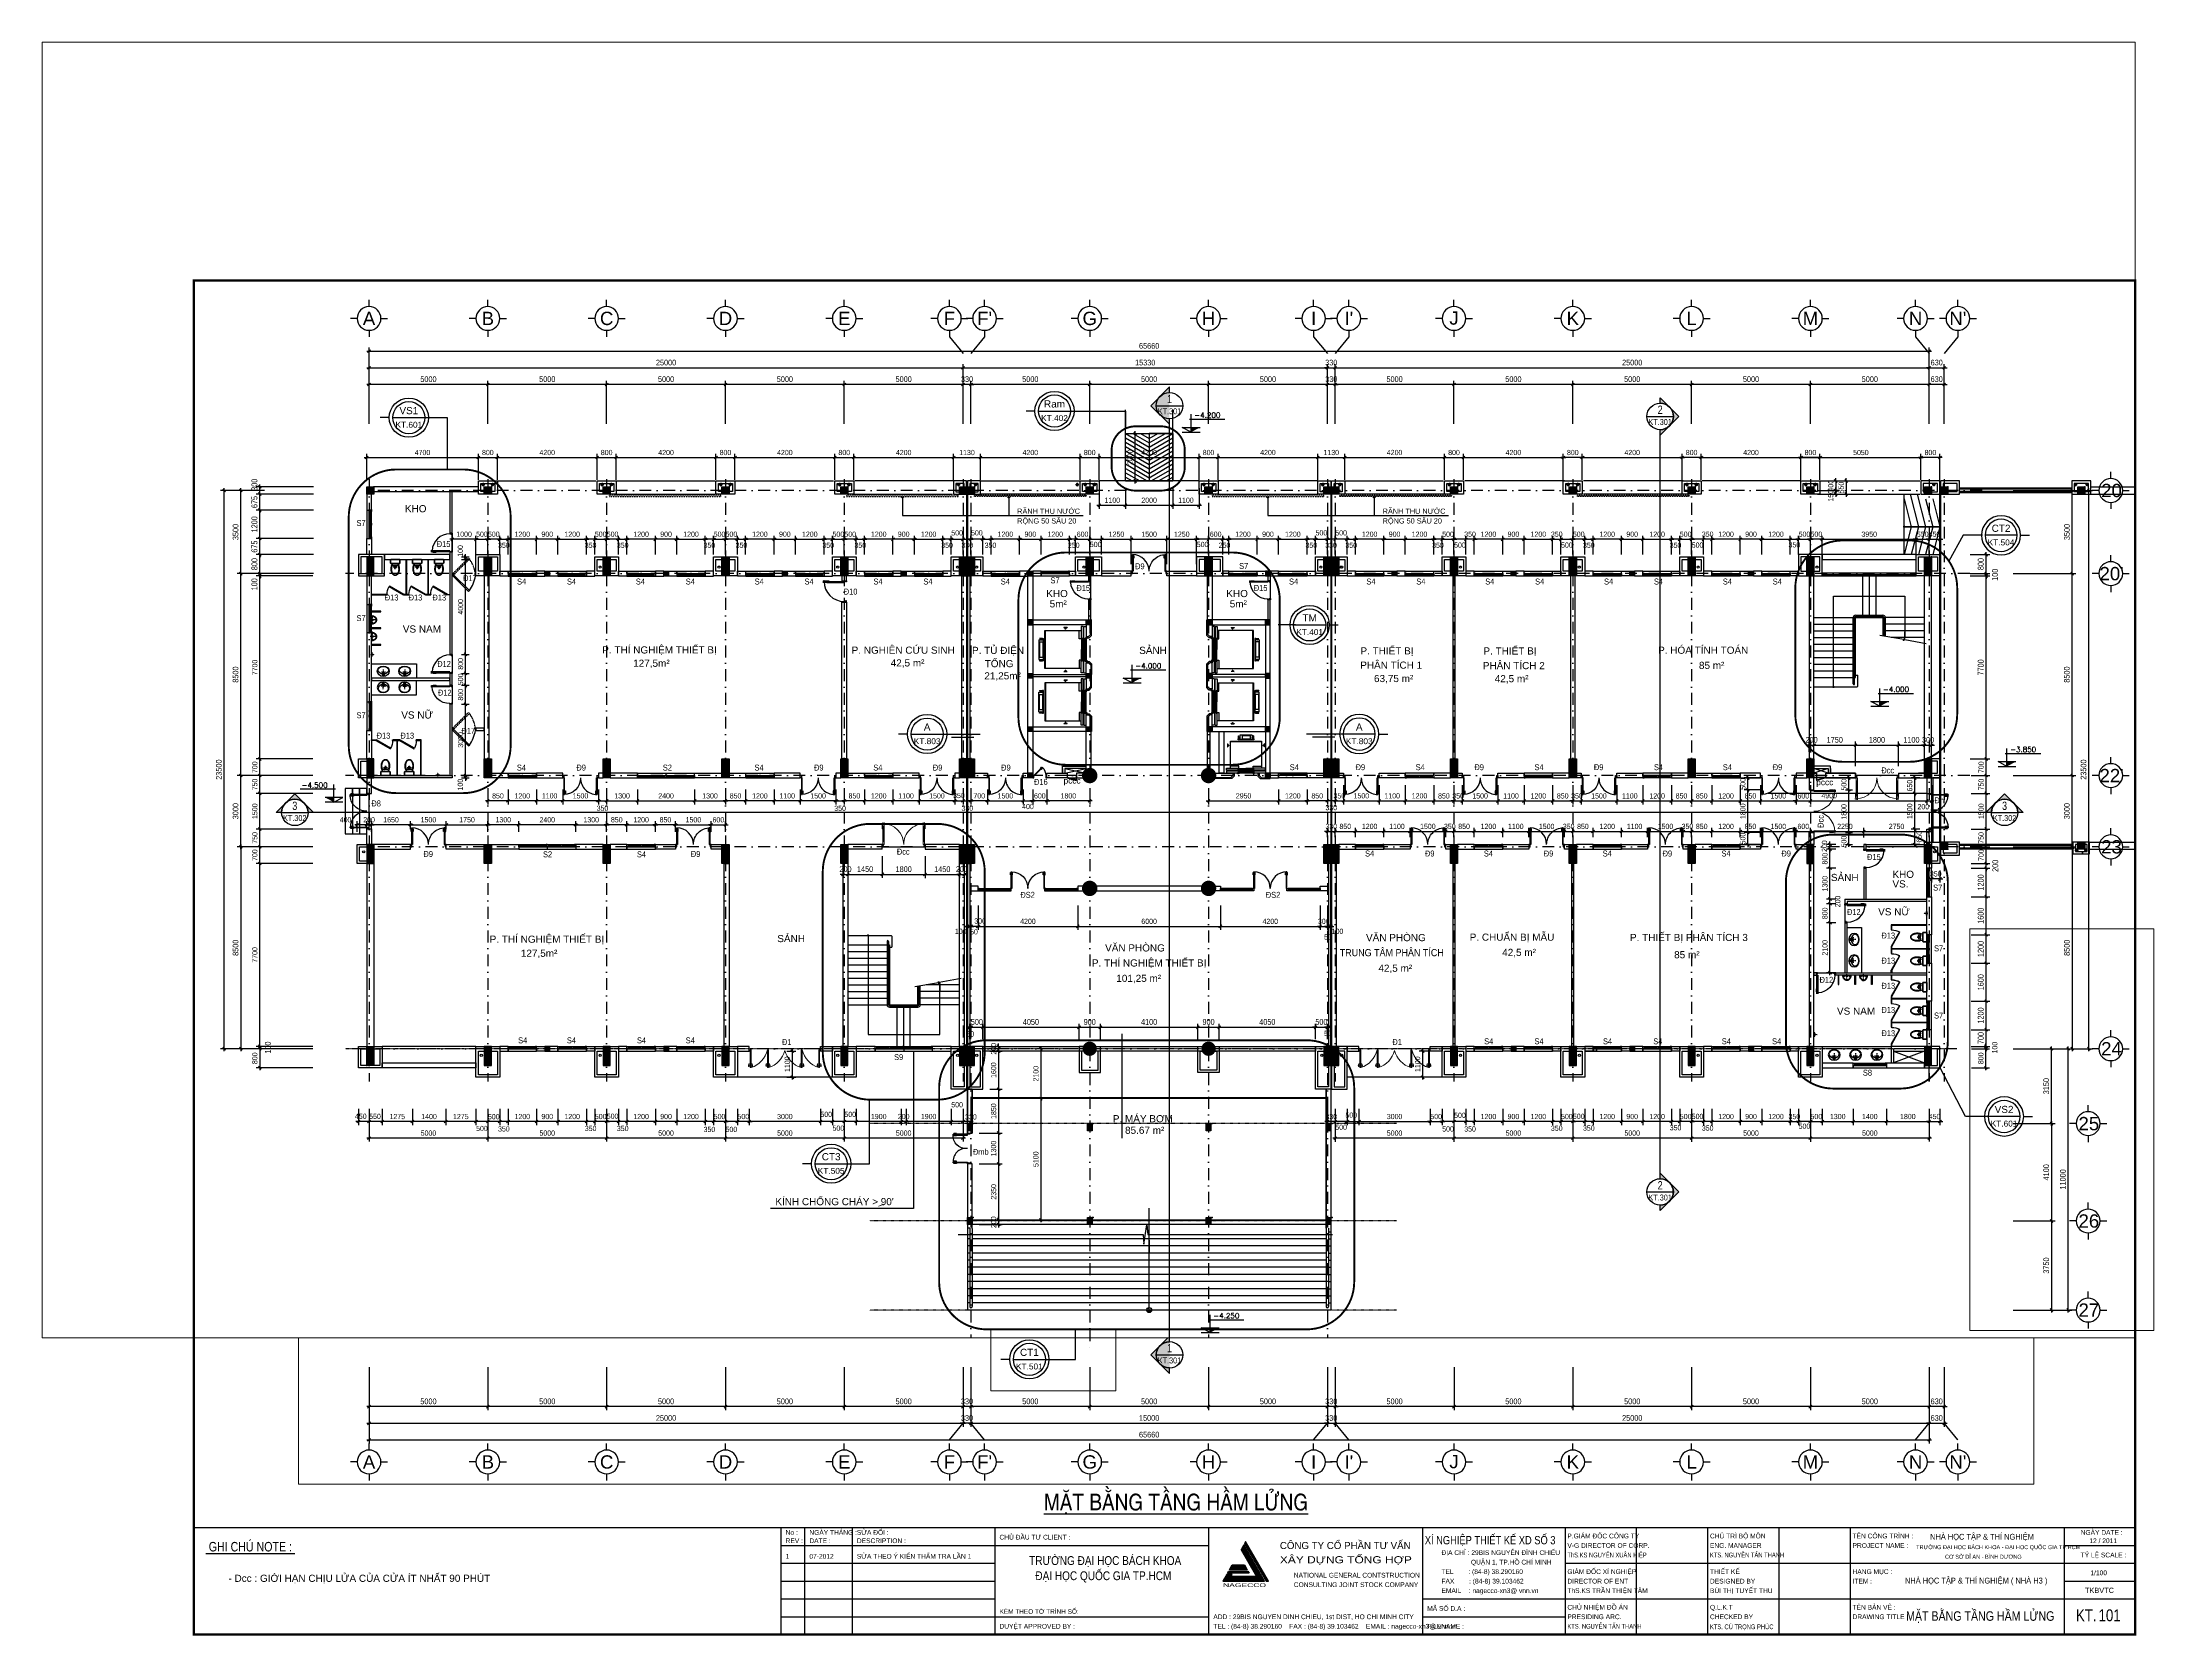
# Paper-space layout 'MB TANG 1' of a CAD drawing. Header units: millimetres. Extents: x -6384 to 82480, y -50 to 67029.
# The model-space entities are those that its viewports show. They can reach past a viewport. Long polylines and large blocks are cut down to what shows.
import ezdxf
from ezdxf.enums import TextEntityAlignment as Align

# ---------------------------------------------------------------- set-up
doc = ezdxf.new("R2010")
doc.units = ezdxf.units.MM
for name, pattern in [('KHOANH CT RAM$0$HIDDEN', [9.525, 6.35, -3.175]), ('KHOANH CT TM-T2-VS1 2$0$HIDDEN', [9.525, 6.35, -3.175]), ('luoi  H3$0$DASHDOT', [1, 0.5, -0.25, 0, -0.25]), ('luoi  H3$0$DASHDOT2', [0.5, 0.25, -0.125, 0, -0.125]), ('TT T1$0$HIDDEN2', [0.1875, 0.125, -0.0625]), ('WC TT$0$DASHDOT', [1, 0.5, -0.25, 0, -0.25]), ('WC TT$0$DASHDOT2', [0.5, 0.25, -0.125, 0, -0.125]), ('WC TT$0$HIDDEN', [0.375, 0.25, -0.125]), ('WC TT$0$HIDDEN2', [0.1875, 0.125, -0.0625])]:
    doc.linetypes.add(name, pattern=pattern)
for name, color, linetype in [('$1$KICHTHUOC', 2, 'Continuous'), ('bao cauthangmoi$0$CTHANG T1$0$HATCH', 8, 'Continuous'), ('bao cauthangmoi$0$CTHANG T1$0$TUONG6', 6, 'Continuous'), ('bao cauthangmoi$0$TENCUA5', 5, 'Continuous'), ('bao cauthangmoi$0$TUONG6', 6, 'Continuous'), ('cot TT T1$0$COT1', 7, 'Continuous'), ('cot TT T1$0$COTPHU7', 7, 'Continuous'), ('CTHANG T1$0$03', 4, 'Continuous'), ('CTHANG T1$0$CTHANG T1$0$HATCH', 8, 'Continuous'), ('CTHANG T1$0$CTHANG T1$0$TUONG6', 6, 'Continuous'), ('CTHANG T1$0$HATCH', 8, 'Continuous'), ('CTHANG T1$0$NETCAT8', 8, 'Continuous'), ('CUA3', 3, 'Continuous'), ('cuahanhlang$0$CUA', 3, 'Continuous'), ('cuahanhlang$0$CUA3', 3, 'Continuous'), ('cuahanhlang$0$KICHTHUOC', 2, 'Continuous'), ('cuahanhlang$0$TUONG6', 6, 'Continuous'), ('cuaTT T1$0$TEXTcuaT1', 2, 'Continuous'), ('DAUCAT$0$GHICHU', 6, 'Continuous'), ('dimTT T1$0$HATCH', 8, 'Continuous'), ('dimTT T1$0$KICHTHUOC', 2, 'Continuous'), ('GAIN TT 1$0$KICHTHUOC', 2, 'Continuous'), ('GAIN TT 1$0$TUONG6', 6, 'Continuous'), ('KHOANH CT RAM$0$GHICHU7', 7, 'Continuous'), ('KHOANH CT RAM$0$REC', 40, 'KHOANH CT RAM$0$HIDDEN'), ('KHOANH CT TM-T2-VS1 2$0$GHICHU7', 7, 'Continuous'), ('KHOANH CT TM-T2-VS1 2$0$REC', 40, 'KHOANH CT TM-T2-VS1 2$0$HIDDEN'), ('KHOANH CT TM-T2-VS1 2$0$TUONG6', 6, 'Continuous'), ('luoi  H3$0$DIM100', 9, 'Continuous'), ('luoi  H3$0$GHICHU', 40, 'Continuous'), ('luoi  H3$0$KH TRUC100', 7, 'Continuous'), ('luoi  H3$0$luoi  khe', 5, 'Continuous'), ('luoi  H3$0$truc 3', 8, 'Continuous'), ('luoi  H3$0$TRUC9', 251, 'luoi  H3$0$DASHDOT'), ('TEXT', 7, 'Continuous'), ('text ghi chu cua chong chay$0$textH3', 4, 'Continuous'), ('text T1$0$3', 4, 'Continuous'), ('text T1$0$DBAO', 7, 'Continuous'), ('text T1$0$GHICHU7', 7, 'Continuous'), ('text T1$0$textH3', 4, 'Continuous'), ('text T1$0$TUONG6', 6, 'Continuous'), ('TT T1$0$03', 4, 'Continuous'), ('TT T1$0$bao cauthang$0$CUA3', 3, 'Continuous'), ('TT T1$0$COT1', 7, 'Continuous'), ('TT T1$0$COTPHU7', 7, 'Continuous'), ('TT T1$0$CUA', 7, 'Continuous'), ('TT T1$0$CUA3', 3, 'Continuous'), ('TT T1$0$DODOC2', 7, 'Continuous'), ('TT T1$0$HATCH', 8, 'Continuous'), ('TT T1$0$HATCH5', 5, 'Continuous'), ('TT T1$0$NETCAT8', 8, 'Continuous'), ('TT T1$0$TAYVIN31', 31, 'Continuous'), ('TT T1$0$textH3', 4, 'Continuous'), ('TT T1$0$THAY55', 55, 'Continuous'), ('TT T1$0$TUONG6', 6, 'Continuous'), ('TT T1$0$VACH121', 121, 'Continuous'), ('WC TT$0$03', 4, 'Continuous'), ('WC TT$0$CUA', 7, 'Continuous'), ('WC TT$0$CUA3', 3, 'Continuous'), ('WC TT$0$DOOR', 30, 'Continuous'), ('WC TT$0$HATCH', 8, 'Continuous'), ('WC TT$0$HATCH5', 5, 'Continuous'), ('WC TT$0$s-cua so', 165, 'Continuous'), ('WC TT$0$s-dim-100', 146, 'Continuous'), ('WC TT$0$s-thiet bi', 43, 'Continuous'), ('WC TT$0$TBI241', 241, 'Continuous'), ('WC TT$0$TUONG6', 6, 'Continuous'), ('WC TT$0$VACH121', 121, 'Continuous')]:
    doc.layers.add(name, color=color, linetype=linetype)
for name, color, linetype, lineweight in [('KHUNG H3$0$KHUNG H3$0$MBANG HAM H3$0$KHUNGTEN', 7, 'Continuous', 30), ('N-CUA', 4, 'Continuous', 18), ('NETMANH', 123, 'Continuous', 13), ('TT T1$0$N-CUA', 4, 'Continuous', 18)]:
    doc.layers.add(name, color=color, linetype=linetype, lineweight=lineweight)
doc.styles.add('bao cauthangmoi$0$CTHANG T1$0$VNI-HELVE', font='vhelven_0.ttf')
doc.styles.add('bao cauthangmoi$0$VNI-Helve-Condense', font='vhelvcn_0.ttf')
doc.styles.add('C', font='vhelvcn_0.ttf')
doc.styles.add('CTHANG T1$0$CTHANG T1$0$VNI-HELVE', font='vhelven_0.ttf')
doc.styles.add('CTHANG T1$0$VSIMPLEX.SHX', font='VSIMPLEX.SHX', dxfattribs={"width": 0.8})
doc.styles.add('cuahanhlang$0$VSIMPLEX.SHX', font='VSIMPLEX.SHX', dxfattribs={"width": 0.8})
doc.styles.add('cuaTT T1$0$VNI-Helve-Condense', font='vhelvcn_0.ttf')
doc.styles.add('DAUCAT$0$Tahoma', font='tahoma_1.ttf')
doc.styles.add('DAUCAT$0$VSIMPLEX.SHX', font='VSIMPLEX.SHX', dxfattribs={"width": 0.8})
doc.styles.add('dimTT T1$0$Standard', font='txt')
doc.styles.add('dimTT T1$1$VSIMPLEX.SHX', font='VSIMPLEX.SHX', dxfattribs={"width": 0.8})
doc.styles.add('GAIN TT 1$0$VSIMPLEX.SHX', font='VSIMPLEX.SHX', dxfattribs={"width": 0.8})
doc.styles.add('KHOANH CT RAM$0$VNI-HELVE', font='vhelven_0.ttf')
doc.styles.add('KHOANH CT TM-T2-VS1 2$0$VNI-HELVE', font='vhelven_0.ttf')
doc.styles.add('KHUNG H3$0$KHUNG H3$0$KHUNG H3$0$MBANG HAM H3$0$VNI-HELVE', font='vhelven_0.ttf')
doc.styles.add('KHUNG H3$0$KHUNG H3$0$MBANG HAM H3$0$AVO-DAM', font='vavob_0.ttf')
doc.styles.add('KHUNG H3$0$KHUNG H3$0$MBANG HAM H3$0$VNHEL', font='vhelven_0.ttf', dxfattribs={"width": 0.8})
doc.styles.add('KHUNG H3$0$KHUNG H3$0$MBANG HAM H3$0$VNI-AVO', font='vavon_0.ttf')
doc.styles.add('KHUNG H3$0$KHUNG H3$0$MBANG HAM H3$0$VNI-HELVE', font='vhelven_0.ttf')
doc.styles.add('luoi  H3$0$VHELVEN', font='vhelven_0.ttf')
doc.styles.add('luoi  H3$0$VSIMPLEX.SHX', font='VSIMPLEX.SHX', dxfattribs={"width": 0.8})
doc.styles.add('text ghi chu cua chong chay$0$VNI-HELVE', font='vhelven_0.ttf')
doc.styles.add('text T1$0$ROMAND', font='romand', dxfattribs={"height": 7000})
doc.styles.add('text T1$0$VNI-HELVE', font='vhelven_0.ttf')
doc.styles.add('TT T1$0$Standard', font='txt')
doc.styles.add('TT T1$0$VSIMPLEX.SHX', font='VSIMPLEX.SHX', dxfattribs={"width": 0.8})
doc.styles.add('VNI-HELVE', font='vhelven_0.ttf')
doc.dimstyles.new('CTHANG T1$0$100', dxfattribs={"dimscale": 0, "dimtxt": 600, "dimasz": 120, "dimexe": 150, "dimexo": 300, "dimgap": 100, "dimtad": 1, "dimdec": 0, "dimzin": 0, "dimdsep": 46, "dimtxsty": 'CTHANG T1$0$VSIMPLEX.SHX', "dimblk1": 'CTHANG T1$0$_OBLIQUE', "dimblk2": 'CTHANG T1$0$_OBLIQUE', "dimsah": 1, "dimcen": 0, "dimdle": 100, "dimclrd": 2, "dimclre": 2, "dimclrt": 4, "dimadec": 0, "dimazin": 0, "dimtfac": 1, "dimtdec": 0, "dimtix": 1, "dimtmove": 2, "dimatfit": 3, "dimfxl": 0, "dimtolj": 1, "dimtzin": 0, "dimlwd": -1, "dimlwe": -1, "dimarcsym": 0})
doc.dimstyles.new('cuahanhlang$0$1-100', dxfattribs={"dimscale": 0, "dimtxt": 220, "dimasz": 120, "dimexe": 150, "dimexo": 300, "dimgap": 100, "dimtad": 1, "dimdec": 0, "dimzin": 0, "dimdsep": 46, "dimtxsty": 'cuahanhlang$0$VSIMPLEX.SHX', "dimblk1": 'cuahanhlang$0$_OBLIQUE', "dimblk2": 'cuahanhlang$0$_OBLIQUE', "dimsah": 1, "dimcen": 0, "dimdle": 100, "dimclrd": 2, "dimclre": 2, "dimclrt": 4, "dimadec": 0, "dimazin": 0, "dimtfac": 1, "dimtdec": 0, "dimtix": 1, "dimtmove": 2, "dimatfit": 3, "dimfxl": 0, "dimtolj": 1, "dimtzin": 0, "dimlwd": -1, "dimlwe": -1, "dimarcsym": 0})
doc.dimstyles.new('dimTT T1$0$Standard', dxfattribs={"dimtxt": 0.18, "dimasz": 0.18, "dimexe": 0.18, "dimexo": 0.0625, "dimgap": 0.09, "dimtad": 0, "dimtih": 1, "dimtoh": 1, "dimdec": 4, "dimzin": 0, "dimdsep": 46, "dimtxsty": 'dimTT T1$0$Standard', "dimcen": 0.09, "dimadec": 0, "dimazin": 0, "dimtfac": 1, "dimtdec": 4, "dimtofl": 0, "dimtmove": 0, "dimatfit": 3, "dimfxl": 0, "dimtolj": 1, "dimtzin": 0, "dimarcsym": 0})
doc.dimstyles.new('dimTT T1$1$1-100', dxfattribs={"dimscale": 0, "dimtxt": 220, "dimasz": 120, "dimexe": 150, "dimexo": 300, "dimgap": 100, "dimtad": 1, "dimdec": 0, "dimzin": 0, "dimdsep": 46, "dimtxsty": 'dimTT T1$1$VSIMPLEX.SHX', "dimblk1": 'dimTT T1$1$_OBLIQUE', "dimblk2": 'dimTT T1$1$_OBLIQUE', "dimsah": 1, "dimcen": 0, "dimdle": 100, "dimclrd": 2, "dimclre": 2, "dimclrt": 4, "dimadec": 0, "dimazin": 0, "dimtfac": 1, "dimtdec": 0, "dimtix": 1, "dimtmove": 2, "dimatfit": 3, "dimfxl": 0, "dimtolj": 1, "dimtzin": 0, "dimlwd": -1, "dimlwe": -1, "dimarcsym": 0})
doc.dimstyles.new('GAIN TT 1$0$1-100', dxfattribs={"dimscale": 0, "dimtxt": 220, "dimasz": 120, "dimexe": 150, "dimexo": 300, "dimgap": 100, "dimtad": 1, "dimdec": 0, "dimzin": 0, "dimdsep": 46, "dimtxsty": 'GAIN TT 1$0$VSIMPLEX.SHX', "dimblk1": 'GAIN TT 1$0$_OBLIQUE', "dimblk2": 'GAIN TT 1$0$_OBLIQUE', "dimsah": 1, "dimcen": 0, "dimdle": 100, "dimclrd": 2, "dimclre": 2, "dimclrt": 4, "dimadec": 0, "dimazin": 0, "dimtfac": 1, "dimtdec": 0, "dimtix": 1, "dimtmove": 2, "dimatfit": 3, "dimfxl": 0, "dimtolj": 1, "dimtzin": 0, "dimlwd": -1, "dimlwe": -1, "dimarcsym": 0})
doc.dimstyles.new('luoi  H3$0$100', dxfattribs={"dimscale": 0, "dimtxt": 240, "dimasz": 120, "dimexe": 150, "dimexo": 300, "dimgap": 100, "dimtad": 1, "dimdec": 0, "dimzin": 0, "dimdsep": 46, "dimtxsty": 'luoi  H3$0$VSIMPLEX.SHX', "dimblk1": 'luoi  H3$0$_OBLIQUE', "dimblk2": 'luoi  H3$0$_OBLIQUE', "dimsah": 1, "dimcen": 0, "dimdle": 100, "dimclrd": 2, "dimclre": 2, "dimclrt": 4, "dimadec": 0, "dimazin": 0, "dimtfac": 1, "dimtdec": 0, "dimtix": 1, "dimtmove": 2, "dimatfit": 3, "dimfxl": 0, "dimtolj": 1, "dimtzin": 0, "dimlwd": -1, "dimlwe": -1, "dimarcsym": 0})
doc.dimstyles.new('TT T1$0$100', dxfattribs={"dimscale": 0, "dimtxt": 600, "dimasz": 120, "dimexe": 150, "dimexo": 300, "dimgap": 100, "dimtad": 1, "dimdec": 0, "dimzin": 0, "dimdsep": 46, "dimtxsty": 'TT T1$0$VSIMPLEX.SHX', "dimblk1": 'TT T1$0$_OBLIQUE', "dimblk2": 'TT T1$0$_OBLIQUE', "dimsah": 1, "dimcen": 0, "dimdle": 100, "dimclrd": 2, "dimclre": 2, "dimclrt": 4, "dimadec": 0, "dimazin": 0, "dimtfac": 1, "dimtdec": 0, "dimtix": 1, "dimtmove": 2, "dimatfit": 3, "dimfxl": 0, "dimtolj": 1, "dimtzin": 0, "dimlwd": -1, "dimlwe": -1, "dimarcsym": 0})
doc.dimstyles.new('TT T1$0$Standard', dxfattribs={"dimtxt": 0.18, "dimasz": 0.18, "dimexe": 0.18, "dimexo": 0.0625, "dimgap": 0.09, "dimtad": 0, "dimtih": 1, "dimtoh": 1, "dimdec": 4, "dimzin": 0, "dimdsep": 46, "dimtxsty": 'TT T1$0$Standard', "dimcen": 0.09, "dimadec": 0, "dimazin": 0, "dimtfac": 1, "dimtdec": 4, "dimtofl": 0, "dimtmove": 0, "dimatfit": 3, "dimfxl": 0, "dimtolj": 1, "dimtzin": 0, "dimarcsym": 0})

# ---------------------------------------------------------------- blocks, each defined once
blk = doc.blocks.new('KHUNG H3$0$KHUNG H3$0$MBANG HAM H3$0$LOGO-NAGECCO')
h = blk.add_hatch()
h.set_pattern_fill('ANSI31', color=30, scale=200, style=0)
h.set_pattern_definition([(45, (-35192.295, -12815.76), (-17.67767, 17.67767), [])])
h.paths.add_polyline_path([(1414, 200), (346, 200), (393, 280), (162, 280), (0, 0), (1760, 0), (880, 1524), (765, 1324)])
h = blk.add_hatch()
h.set_pattern_fill('ANSI31', color=256, scale=150, style=0)
h.set_pattern_definition([(45, (-35192.295, -12815.76), (-13.258252, 13.258252), [])])
h.paths.add_polyline_path([(961, 1664), (915, 1584), (1829, 0), (1922, 0)])
h.paths.add_polyline_path([(1021, 480), (906, 680), (393, 680), (277, 480)])
h.paths.add_polyline_path([(242, 420), (196, 340), (1102, 340), (1056, 420)])
at = {"color": 30}
blk.add_lwpolyline([(1414, 200), (346, 200), (393, 280), (162, 280), (0, 0), (1760, 0), (880, 1524), (765, 1324)], close=True, dxfattribs=at)
for points in [[(915, 1584), (1829, 0), (1922, 0), (961, 1664)], [(242, 420), (1056, 420), (1102, 340), (196, 340)], [(906, 680), (1021, 480), (277, 480), (393, 680)]]:
    blk.add_lwpolyline(points, close=True)
at = {"style": 'KHUNG H3$0$KHUNG H3$0$MBANG HAM H3$0$VNHEL', "width": 1.6}
blk.add_text('NAGECCO', height=160, dxfattribs=at).set_placement((10, -250))
blk = doc.blocks.new('KHUNG H3')
at = {"color": 6}
for p, q in [((24701, 4500), (24701, 0)), ((33701, 4500), (33701, 0)), ((42701, 4500), (42701, 0)), ((51702, 4500), (51702, 0)), ((57702, 4500), (57702, 0)), ((69702, 4500), (69702, 0)), ((78703, 4500), (78703, 0))]:
    blk.add_line(p, q, dxfattribs=at)
for p, q in [((25701, 4500), (25701, 0)), ((27701, 4500), (27701, 0)), ((24701, 3750), (42701, 3750)), ((24701, 3000), (33701, 3000)), ((24701, 2250), (33701, 2250)), ((24701, 1500), (33701, 1500)), ((24701, 750), (42701, 750))]:
    blk.add_line(p, q)
at = {"color": 4}
for p, q in [((60702, 4500), (60702, 0)), ((63702, 4500), (63702, 0)), ((66702, 4500), (66702, 0)), ((78703, 3750), (81703, 3750)), ((57702, 3000), (69702, 3000)), ((69702, 3000), (81703, 3000)), ((78703, 2250), (81703, 2250)), ((51702, 1500), (81703, 1500)), ((51702, 750), (57702, 750))]:
    blk.add_line(p, q, dxfattribs=at)
at = {"color": 6, "const_width": 100}
blk.add_lwpolyline([(0, 0), (0, 57000), (81700, 57000), (81700, 0)], close=True, dxfattribs=at)
blk.add_lwpolyline([(0, 0), (81700, 0), (81700, 57000), (0, 57000)], close=True)
at = {"color": 6, "const_width": 50}
blk.add_lwpolyline([(0, 4500), (81703, 4500)], dxfattribs=at)
blk.add_lwpolyline([(0, 4500), (81703, 4500)], dxfattribs=at)
at = {"xscale": 1.000033976044506, "yscale": 1.000033975928091, "zscale": 1.000033976103832}
blk.add_blockref('KHUNG H3$0$KHUNG H3$0$MBANG HAM H3$0$LOGO-NAGECCO', (43301, 2250), dxfattribs=at)
for s, height, style, width, p in [('NGAØY THAÙNG :', 200.01, 'KHUNG H3$0$KHUNG H3$0$MBANG HAM H3$0$VNI-HELVE', 0.8, (25901, 4200)), ('SÖÛA ÑOÅI :', 200.01, 'KHUNG H3$0$KHUNG H3$0$MBANG HAM H3$0$VNI-HELVE', 0.8, (27901, 4200)), ('NGAØY DATE :', 200.01, 'KHUNG H3$0$KHUNG H3$0$MBANG HAM H3$0$VNI-HELVE', 0.8, (79403, 4200)), ('%%U GHI CHUÙ NOTE : ', 400.01, 'KHUNG H3$0$KHUNG H3$0$MBANG HAM H3$0$VNI-HELVE', 0.8, (500, 3500)), ('No :', 200, 'KHUNG H3$0$KHUNG H3$0$MBANG HAM H3$0$VNI-HELVE', 0.8, (24901, 4200)), ('REV :', 200, 'KHUNG H3$0$KHUNG H3$0$MBANG HAM H3$0$VNI-HELVE', 0.8, (24901, 3850)), ('DATE :', 200, 'KHUNG H3$0$KHUNG H3$0$MBANG HAM H3$0$VNI-HELVE', 0.8, (25901, 3850)), ('DESCRIPTION :', 200.01, 'KHUNG H3$0$KHUNG H3$0$MBANG HAM H3$0$VNI-HELVE', 0.8, (27901, 3850)), ('CHUÛ ÑAÀU TÖ CLIENT :', 200.01, 'KHUNG H3$0$KHUNG H3$0$MBANG HAM H3$0$VNI-HELVE', 0.8, (33901, 4000)), ('COÂNG TY COÅ PHAÀN TÖ VAÁN', 300.01, 'KHUNG H3$0$KHUNG H3$0$MBANG HAM H3$0$VNI-HELVE', 0.975, (45702, 3600)), ('XÍ NGHIEÄP THIEÁT KEÁ XD SOÁ 3', 350.01, 'KHUNG H3$0$KHUNG H3$0$MBANG HAM H3$0$VNI-HELVE', 0.8, (51802, 3800)), ('ÑÒA CHÆ : 29BIS NGUYEÃN ÑÌNH CHIEÅU', 200.01, 'KHUNG H3$0$KHUNG H3$0$MBANG HAM H3$0$VNI-HELVE', 0.8, (52502, 3350)), ('V-G DIRECTOR OF CORP.', 200.01, 'KHUNG H3$0$KHUNG H3$0$MBANG HAM H3$0$VNI-HELVE', 0.8, (57802, 3650)), ('P.GIAÙM ÑOÁC COÂNG TY', 200.01, 'KHUNG H3$0$KHUNG H3$0$MBANG HAM H3$0$VNI-HELVE', 0.8, (57802, 4050)), ('CHUÛ TRÌ BOÄ MOÂN', 200.01, 'KHUNG H3$0$KHUNG H3$0$MBANG HAM H3$0$VNI-HELVE', 0.8, (63802, 4050)), ('ENG. MANAGER', 200.01, 'KHUNG H3$0$KHUNG H3$0$MBANG HAM H3$0$VNI-HELVE', 0.8, (63802, 3650)), ('TEÂN COÂNG TRÌNH :', 200.01, 'KHUNG H3$0$KHUNG H3$0$MBANG HAM H3$0$VNI-HELVE', 0.8, (69802, 4050)), ('PROJECT NAME :', 200.01, 'KHUNG H3$0$KHUNG H3$0$MBANG HAM H3$0$VNI-HELVE', 0.8, (69802, 3650)), ('TRÖÔØNG ÑAÏI HOÏC BAÙCH KHOA - ÑAÏI HOÏC QUOÁC GIA TP.HCM', 167.12, 'KHUNG H3$0$KHUNG H3$0$MBANG HAM H3$0$VNI-HELVE', 0.8, (72482, 3596)), ('NHAØ HOÏC TAÄP & THÍ NGHIEÄM', 245.11, 'KHUNG H3$0$KHUNG H3$0$MBANG HAM H3$0$VNI-HELVE', 0.8, (73065, 3995)), ('1', 200, 'KHUNG H3$0$KHUNG H3$0$KHUNG H3$0$MBANG HAM H3$0$VNI-HELVE', 0.8, (24901, 3195)), ('07-2012', 200, 'KHUNG H3$0$KHUNG H3$0$KHUNG H3$0$MBANG HAM H3$0$VNI-HELVE', 0.8, (25901, 3195)), ('SÖÛA THEO YÙ KIEÁN THAÅM TRA LAÀN 1', 200.01, 'KHUNG H3$0$KHUNG H3$0$KHUNG H3$0$MBANG HAM H3$0$VNI-HELVE', 0.8, (27901, 3195)), ('XAÂY DÖÏNG TOÅNG HÔÏP', 300.01, 'KHUNG H3$0$KHUNG H3$0$MBANG HAM H3$0$VNI-HELVE', 1.2, (45702, 3000)), ('TEL        : (84-8) 38.290160', 200.01, 'KHUNG H3$0$KHUNG H3$0$MBANG HAM H3$0$VNI-HELVE', 0.8, (52502, 2550)), ('                QUAÄN 1, TP.HOÀ CHÍ MINH', 200.01, 'KHUNG H3$0$KHUNG H3$0$MBANG HAM H3$0$VNI-HELVE', 0.8, (52502, 2950)), ('ThS.KS NGUYEÃN XUAÂN HIEÄP', 200.01, 'KHUNG H3$0$KHUNG H3$0$MBANG HAM H3$0$VNI-HELVE', 0.7, (57802, 3250)), ('GIAÙM ÑOÁC XÍ NGHIEÄP', 200.01, 'KHUNG H3$0$KHUNG H3$0$MBANG HAM H3$0$VNI-HELVE', 0.8, (57802, 2550)), ('THIEÁT KEÁ', 200, 'KHUNG H3$0$KHUNG H3$0$MBANG HAM H3$0$VNI-HELVE', 0.8, (63802, 2550)), ('KTS. NGUYEÃN TAÁN THANH', 200.01, 'KHUNG H3$0$KHUNG H3$0$MBANG HAM H3$0$VNI-HELVE', 0.7, (63802, 3250)), ('HAÏNG MUÏC :', 200.01, 'KHUNG H3$0$KHUNG H3$0$MBANG HAM H3$0$VNI-HELVE', 0.8, (69802, 2550)), ('CÔ SÔÛ DÓ AN - BÌNH DÖÔNG', 167.12, 'KHUNG H3$0$KHUNG H3$0$MBANG HAM H3$0$VNI-HELVE', 0.8, (73695, 3195)), ('TYÛ LEÄ SCALE :', 200.01, 'KHUNG H3$0$KHUNG H3$0$MBANG HAM H3$0$VNI-HELVE', 0.8, (79403, 3250)), ('CONSULTING JOINT STOCK COMPANY', 200.01, 'KHUNG H3$0$KHUNG H3$0$MBANG HAM H3$0$VNI-HELVE', 0.8, (46288, 2000)), ('NATIONAL GENERAL CONTSTRUCTION', 200.01, 'KHUNG H3$0$KHUNG H3$0$MBANG HAM H3$0$VNI-HELVE', 0.8, (46288, 2400)), ('FAX        : (84-8) 39.103462', 200.01, 'KHUNG H3$0$KHUNG H3$0$MBANG HAM H3$0$VNI-HELVE', 0.8, (52502, 2150)), ('EMAIL    : nagecco-xn3@ vnn.vn', 200.01, 'KHUNG H3$0$KHUNG H3$0$MBANG HAM H3$0$VNI-HELVE', 0.8, (52502, 1750)), ('ThS.KS TRAÀN THIEÄN TAÂM', 200.01, 'KHUNG H3$0$KHUNG H3$0$MBANG HAM H3$0$VNI-HELVE', 0.8, (57802, 1750)), ('DIRECTOR OF ENT', 200.01, 'KHUNG H3$0$KHUNG H3$0$MBANG HAM H3$0$VNI-HELVE', 0.8, (57802, 2150)), ('DESIGNED BY', 200.01, 'KHUNG H3$0$KHUNG H3$0$MBANG HAM H3$0$VNI-HELVE', 0.8, (63802, 2150)), ('BUØI THÒ TUYEÁT THU', 200.01, 'KHUNG H3$0$KHUNG H3$0$MBANG HAM H3$0$VNI-HELVE', 0.8, (63802, 1750)), ('ITEM :', 200, 'KHUNG H3$0$KHUNG H3$0$MBANG HAM H3$0$VNI-HELVE', 0.8, (69802, 2150)), ('NHAØ HOÏC TAÄP & THÍ NGHIEÄM ( NHAØ H3 )', 245.11, 'KHUNG H3$0$KHUNG H3$0$MBANG HAM H3$0$VNI-HELVE', 0.8, (72008, 2150)), ('TKBVTC', 221.9, 'KHUNG H3$0$KHUNG H3$0$MBANG HAM H3$0$VNI-HELVE', 0.8, (79584, 1751)), ('MAÕ SOÁ D.A :', 200.01, 'KHUNG H3$0$KHUNG H3$0$MBANG HAM H3$0$VNI-HELVE', 0.8, (51902, 1000)), ('CHUÛ NHIEÄM ÑOÀ AÙN', 200.01, 'KHUNG H3$0$KHUNG H3$0$MBANG HAM H3$0$VNI-HELVE', 0.8, (57802, 1050)), ('Q.L.K.T', 200, 'KHUNG H3$0$KHUNG H3$0$MBANG HAM H3$0$VNI-HELVE', 0.8, (63802, 1050)), ('TEÂN BAÛN VEÕ :', 200.01, 'KHUNG H3$0$KHUNG H3$0$MBANG HAM H3$0$VNI-HELVE', 0.8, (69802, 1050)), ('DUYEÄT APPROVED BY :', 200.01, 'KHUNG H3$0$KHUNG H3$0$MBANG HAM H3$0$VNI-HELVE', 0.8, (33901, 250)), ('ADD : 29BIS NGUYEN DINH CHIEU, 1st DIST, HO CHI MINH CITY', 200.01, 'KHUNG H3$0$KHUNG H3$0$MBANG HAM H3$0$VNI-HELVE', 0.8, (42901, 650)), ('TEL : (84-8) 38.290160    FAX : (84-8) 39.103462    EMAIL : nagecco-xn3@ vnn.vn', 200.01, 'KHUNG H3$0$KHUNG H3$0$MBANG HAM H3$0$VNI-HELVE', 0.8, (42901, 250)), ('FILENAME :', 200, 'KHUNG H3$0$KHUNG H3$0$MBANG HAM H3$0$VNI-HELVE', 0.8, (51902, 250)), ('KTS. NGUYEÃN TAÁN THANH', 200.01, 'KHUNG H3$0$KHUNG H3$0$MBANG HAM H3$0$VNI-HELVE', 0.7, (57802, 250)), ('PRESIDING ARC.', 200.01, 'KHUNG H3$0$KHUNG H3$0$MBANG HAM H3$0$VNI-HELVE', 0.8, (57802, 650)), ('CHECKED BY', 200, 'KHUNG H3$0$KHUNG H3$0$MBANG HAM H3$0$VNI-HELVE', 0.8, (63802, 650)), ('KTS. CUØ TROÏNG PHUÙC', 200.01, 'KHUNG H3$0$KHUNG H3$0$MBANG HAM H3$0$VNI-HELVE', 0.7, (63802, 228)), ('DRAWING TITLE :', 200.01, 'KHUNG H3$0$KHUNG H3$0$MBANG HAM H3$0$VNI-HELVE', 0.8, (69802, 650))]:
    blk.add_text(s, height=height, dxfattribs=dict(style=style, width=width)).set_placement(p)
at = {"color": 2, "style": 'KHUNG H3$0$KHUNG H3$0$MBANG HAM H3$0$VNI-HELVE', "width": 0.8}
for s, height, p in [('12 / 2011', 200, (79770, 3850)), ('KT.      ', 500, (79203, 562))]:
    blk.add_text(s, height=height, dxfattribs=at).set_placement(p)
at = {"layer": 'KHUNG H3$0$KHUNG H3$0$MBANG HAM H3$0$KHUNGTEN', "style": 'KHUNG H3$0$KHUNG H3$0$MBANG HAM H3$0$VNI-AVO', "width": 0.85}
for s, p in [('TRÖÔØNG ÑAÏI HOÏC BAÙCH KHOA ', (35153, 2930)), ('ÑAÏI HOÏC QUOÁC GIA TP.HCM', (35413, 2292))]:
    blk.add_text(s, height=371.38, dxfattribs=at).set_placement(p)
at = {"layer": 'KHUNG H3$0$KHUNG H3$0$MBANG HAM H3$0$KHUNGTEN', "style": 'KHUNG H3$0$KHUNG H3$0$MBANG HAM H3$0$AVO-DAM'}
blk.add_text('KEØM THEO TÔØ TRÌNH SOÁ:', height=195.87, dxfattribs=at).set_placement((33909, 874))
blk = doc.blocks.new('luoi  H3$0$_OBLIQUE')
at = {"color": 0, "linetype": 'ByBlock'}
blk.add_line((-0.5, -0.5), (0.5, 0.5), dxfattribs=at)
blk = doc.blocks.new('*D191')
at = {"layer": 'DEFPOINTS', "color": 0, "ltscale": 2}
for p in [(-4100, 8500), (-5397, 0), (-4100, 0)]:
    blk.add_point(p, dxfattribs=at)
at = {"layer": 'luoi  H3$0$DIM100', "color": 2, "ltscale": 2}
for p, q in [((-4400, 8500), (-5547, 8500)), ((-5397, 8600), (-5397, -100)), ((-4400, 0), (-5547, 0))]:
    blk.add_line(p, q, dxfattribs=at)
at = {"layer": 'luoi  H3$0$DIM100', "color": 2, "ltscale": 2, "xscale": 120, "yscale": 120, "zscale": 120}
for p, rotation in [((-5397, 8500), 90), ((-5397, 0), 270)]:
    blk.add_blockref('luoi  H3$0$_OBLIQUE', p, dxfattribs=dict(at, rotation=rotation))
at = {"layer": 'luoi  H3$0$DIM100', "color": 4, "ltscale": 2, "insert": (-5617, 4250), "char_height": 240, "attachment_point": 5, "rotation": 90, "style": 'luoi  H3$0$VSIMPLEX.SHX'}
blk.add_mtext('\\A1;8500', dxfattribs=at)
blk = doc.blocks.new('*D52')
at = {"layer": 'DEFPOINTS', "color": 0, "ltscale": 2}
for p in [(-5397, 11500), (-4100, 11500), (-4100, 8500)]:
    blk.add_point(p, dxfattribs=at)
at = {"layer": 'luoi  H3$0$DIM100', "color": 2, "ltscale": 2}
for p, q in [((-5397, 8400), (-5397, 11600)), ((-4400, 11500), (-5547, 11500)), ((-4400, 8500), (-5547, 8500))]:
    blk.add_line(p, q, dxfattribs=at)
at = {"layer": 'luoi  H3$0$DIM100', "color": 2, "ltscale": 2, "xscale": 120, "yscale": 120, "zscale": 120}
for p, rotation in [((-5397, 11500), 90), ((-5397, 8500), 270)]:
    blk.add_blockref('luoi  H3$0$_OBLIQUE', p, dxfattribs=dict(at, rotation=rotation))
at = {"layer": 'luoi  H3$0$DIM100', "color": 4, "ltscale": 2, "insert": (-5617, 10000), "char_height": 240, "attachment_point": 5, "rotation": 90, "style": 'luoi  H3$0$VSIMPLEX.SHX'}
blk.add_mtext('\\A1;3000', dxfattribs=at)
blk = doc.blocks.new('*D53')
at = {"layer": 'DEFPOINTS', "color": 0, "ltscale": 2}
for p in [(-5397, 20000), (-4100, 20000), (-4100, 11500)]:
    blk.add_point(p, dxfattribs=at)
at = {"layer": 'luoi  H3$0$DIM100', "color": 2, "ltscale": 2}
for p, q in [((-4400, 20000), (-5547, 20000)), ((-5397, 11400), (-5397, 20100)), ((-4400, 11500), (-5547, 11500))]:
    blk.add_line(p, q, dxfattribs=at)
at = {"layer": 'luoi  H3$0$DIM100', "color": 2, "ltscale": 2, "xscale": 120, "yscale": 120, "zscale": 120}
for p, rotation in [((-5397, 20000), 90), ((-5397, 11500), 270)]:
    blk.add_blockref('luoi  H3$0$_OBLIQUE', p, dxfattribs=dict(at, rotation=rotation))
at = {"layer": 'luoi  H3$0$DIM100', "color": 4, "ltscale": 2, "insert": (-5617, 15750), "char_height": 240, "attachment_point": 5, "rotation": 90, "style": 'luoi  H3$0$VSIMPLEX.SHX'}
blk.add_mtext('\\A1;8500', dxfattribs=at)
blk = doc.blocks.new('*D54')
at = {"layer": 'DEFPOINTS', "color": 0, "ltscale": 2}
for p in [(-5397, 23500), (-4100, 23500), (-4100, 20000)]:
    blk.add_point(p, dxfattribs=at)
at = {"layer": 'luoi  H3$0$DIM100', "color": 2, "ltscale": 2}
for p, q in [((-4400, 23500), (-5547, 23500)), ((-5397, 19900), (-5397, 23600)), ((-4400, 20000), (-5547, 20000))]:
    blk.add_line(p, q, dxfattribs=at)
at = {"layer": 'luoi  H3$0$DIM100', "color": 2, "ltscale": 2, "xscale": 120, "yscale": 120, "zscale": 120}
for p, rotation in [((-5397, 23500), 90), ((-5397, 20000), 270)]:
    blk.add_blockref('luoi  H3$0$_OBLIQUE', p, dxfattribs=dict(at, rotation=rotation))
at = {"layer": 'luoi  H3$0$DIM100', "color": 4, "ltscale": 2, "insert": (-5617, 21750), "char_height": 240, "attachment_point": 5, "rotation": 90, "style": 'luoi  H3$0$VSIMPLEX.SHX'}
blk.add_mtext('\\A1;3500', dxfattribs=at)
blk = doc.blocks.new('*D55')
at = {"layer": 'DEFPOINTS', "color": 0, "ltscale": 2}
for p in [(-6097, 23500), (-4100, 23500), (-4100, 0)]:
    blk.add_point(p, dxfattribs=at)
at = {"layer": 'luoi  H3$0$DIM100', "color": 2, "ltscale": 2}
for p, q in [((-4400, 23500), (-6247, 23500)), ((-6097, -100), (-6097, 23600)), ((-4400, 0), (-6247, 0))]:
    blk.add_line(p, q, dxfattribs=at)
at = {"layer": 'luoi  H3$0$DIM100', "color": 2, "ltscale": 2, "xscale": 120, "yscale": 120, "zscale": 120}
for p, rotation in [((-6097, 23500), 90), ((-6097, 0), 270)]:
    blk.add_blockref('luoi  H3$0$_OBLIQUE', p, dxfattribs=dict(at, rotation=rotation))
at = {"layer": 'luoi  H3$0$DIM100', "color": 4, "ltscale": 2, "insert": (-6317, 11750), "char_height": 240, "attachment_point": 5, "rotation": 90, "style": 'luoi  H3$0$VSIMPLEX.SHX'}
blk.add_mtext('\\A1;23500', dxfattribs=at)
blk = doc.blocks.new('*D56')
at = {"layer": 'DEFPOINTS', "color": 0, "ltscale": 2}
for p in [(65660, -14207), (66290, -14207), (65660, -16166)]:
    blk.add_point(p, dxfattribs=at)
at = {"layer": 'luoi  H3$0$DIM100', "color": 2, "ltscale": 2}
for p, q in [((65660, -14507), (65660, -16316)), ((66290, -14507), (66290, -16316)), ((65660, -16166), (65540, -16166)), ((66290, -16166), (65660, -16166)), ((66290, -16166), (66410, -16166))]:
    blk.add_line(p, q, dxfattribs=at)
at = {"layer": 'luoi  H3$0$DIM100', "color": 2, "ltscale": 2, "xscale": 120, "yscale": 120, "zscale": 120}
blk.add_blockref('luoi  H3$0$_OBLIQUE', (65660, -16166), dxfattribs=at)
at = {"layer": 'luoi  H3$0$DIM100', "color": 2, "ltscale": 2, "xscale": 120, "yscale": 120, "zscale": 120, "rotation": 180}
blk.add_blockref('luoi  H3$0$_OBLIQUE', (66290, -16166), dxfattribs=at)
at = {"layer": 'luoi  H3$0$DIM100', "color": 4, "ltscale": 2, "insert": (65975, -15946), "char_height": 240, "attachment_point": 5, "style": 'luoi  H3$0$VSIMPLEX.SHX'}
blk.add_mtext('\\A1;630', dxfattribs=at)
blk = doc.blocks.new('*D57')
at = {"layer": 'DEFPOINTS', "color": 0, "ltscale": 2}
for p in [(60660, -14207), (65660, -14207), (60660, -16166)]:
    blk.add_point(p, dxfattribs=at)
at = {"layer": 'luoi  H3$0$DIM100', "color": 2, "ltscale": 2}
for p, q in [((60660, -14507), (60660, -16316)), ((65660, -14507), (65660, -16316)), ((65760, -16166), (60560, -16166))]:
    blk.add_line(p, q, dxfattribs=at)
at = {"layer": 'luoi  H3$0$DIM100', "color": 2, "ltscale": 2, "xscale": 120, "yscale": 120, "zscale": 120, "rotation": 180}
blk.add_blockref('luoi  H3$0$_OBLIQUE', (60660, -16166), dxfattribs=at)
at = {"layer": 'luoi  H3$0$DIM100', "color": 2, "ltscale": 2, "xscale": 120, "yscale": 120, "zscale": 120}
blk.add_blockref('luoi  H3$0$_OBLIQUE', (65660, -16166), dxfattribs=at)
at = {"layer": 'luoi  H3$0$DIM100', "color": 4, "ltscale": 2, "insert": (63160, -15946), "char_height": 240, "attachment_point": 5, "style": 'luoi  H3$0$VSIMPLEX.SHX'}
blk.add_mtext('\\A1;5000', dxfattribs=at)
blk = doc.blocks.new('*D58')
at = {"layer": 'DEFPOINTS', "color": 0, "ltscale": 2}
for p in [(55660, -14207), (60660, -14207), (55660, -16166)]:
    blk.add_point(p, dxfattribs=at)
at = {"layer": 'luoi  H3$0$DIM100', "color": 2, "ltscale": 2}
for p, q in [((55660, -14507), (55660, -16316)), ((60660, -14507), (60660, -16316)), ((60760, -16166), (55560, -16166))]:
    blk.add_line(p, q, dxfattribs=at)
at = {"layer": 'luoi  H3$0$DIM100', "color": 2, "ltscale": 2, "xscale": 120, "yscale": 120, "zscale": 120, "rotation": 180}
blk.add_blockref('luoi  H3$0$_OBLIQUE', (55660, -16166), dxfattribs=at)
at = {"layer": 'luoi  H3$0$DIM100', "color": 2, "ltscale": 2, "xscale": 120, "yscale": 120, "zscale": 120}
blk.add_blockref('luoi  H3$0$_OBLIQUE', (60660, -16166), dxfattribs=at)
at = {"layer": 'luoi  H3$0$DIM100', "color": 4, "ltscale": 2, "insert": (58160, -15946), "char_height": 240, "attachment_point": 5, "style": 'luoi  H3$0$VSIMPLEX.SHX'}
blk.add_mtext('\\A1;5000', dxfattribs=at)
blk = doc.blocks.new('*D59')
at = {"layer": 'DEFPOINTS', "color": 0, "ltscale": 2}
for p in [(50660, -14207), (55660, -14207), (50660, -16166)]:
    blk.add_point(p, dxfattribs=at)
at = {"layer": 'luoi  H3$0$DIM100', "color": 2, "ltscale": 2}
for p, q in [((50660, -14507), (50660, -16316)), ((55660, -14507), (55660, -16316)), ((55760, -16166), (50560, -16166))]:
    blk.add_line(p, q, dxfattribs=at)
at = {"layer": 'luoi  H3$0$DIM100', "color": 2, "ltscale": 2, "xscale": 120, "yscale": 120, "zscale": 120, "rotation": 180}
blk.add_blockref('luoi  H3$0$_OBLIQUE', (50660, -16166), dxfattribs=at)
at = {"layer": 'luoi  H3$0$DIM100', "color": 2, "ltscale": 2, "xscale": 120, "yscale": 120, "zscale": 120}
blk.add_blockref('luoi  H3$0$_OBLIQUE', (55660, -16166), dxfattribs=at)
at = {"layer": 'luoi  H3$0$DIM100', "color": 4, "ltscale": 2, "insert": (53160, -15946), "char_height": 240, "attachment_point": 5, "style": 'luoi  H3$0$VSIMPLEX.SHX'}
blk.add_mtext('\\A1;5000', dxfattribs=at)
blk = doc.blocks.new('*D60')
at = {"layer": 'DEFPOINTS', "color": 0, "ltscale": 2}
for p in [(45660, -14207), (50660, -14207), (45660, -16166)]:
    blk.add_point(p, dxfattribs=at)
at = {"layer": 'luoi  H3$0$DIM100', "color": 2, "ltscale": 2}
for p, q in [((45660, -14507), (45660, -16316)), ((50660, -14507), (50660, -16316)), ((50760, -16166), (45560, -16166))]:
    blk.add_line(p, q, dxfattribs=at)
at = {"layer": 'luoi  H3$0$DIM100', "color": 2, "ltscale": 2, "xscale": 120, "yscale": 120, "zscale": 120, "rotation": 180}
blk.add_blockref('luoi  H3$0$_OBLIQUE', (45660, -16166), dxfattribs=at)
at = {"layer": 'luoi  H3$0$DIM100', "color": 2, "ltscale": 2, "xscale": 120, "yscale": 120, "zscale": 120}
blk.add_blockref('luoi  H3$0$_OBLIQUE', (50660, -16166), dxfattribs=at)
at = {"layer": 'luoi  H3$0$DIM100', "color": 4, "ltscale": 2, "insert": (48160, -15946), "char_height": 240, "attachment_point": 5, "style": 'luoi  H3$0$VSIMPLEX.SHX'}
blk.add_mtext('\\A1;5000', dxfattribs=at)
blk = doc.blocks.new('*D61')
at = {"layer": 'DEFPOINTS', "color": 0, "ltscale": 2}
for p in [(40660, -14207), (45660, -14207), (40660, -16166)]:
    blk.add_point(p, dxfattribs=at)
at = {"layer": 'luoi  H3$0$DIM100', "color": 2, "ltscale": 2}
for p, q in [((40660, -14507), (40660, -16316)), ((45660, -14507), (45660, -16316)), ((45760, -16166), (40560, -16166))]:
    blk.add_line(p, q, dxfattribs=at)
at = {"layer": 'luoi  H3$0$DIM100', "color": 2, "ltscale": 2, "xscale": 120, "yscale": 120, "zscale": 120, "rotation": 180}
blk.add_blockref('luoi  H3$0$_OBLIQUE', (40660, -16166), dxfattribs=at)
at = {"layer": 'luoi  H3$0$DIM100', "color": 2, "ltscale": 2, "xscale": 120, "yscale": 120, "zscale": 120}
blk.add_blockref('luoi  H3$0$_OBLIQUE', (45660, -16166), dxfattribs=at)
at = {"layer": 'luoi  H3$0$DIM100', "color": 4, "ltscale": 2, "insert": (43160, -15946), "char_height": 240, "attachment_point": 5, "style": 'luoi  H3$0$VSIMPLEX.SHX'}
blk.add_mtext('\\A1;5000', dxfattribs=at)
blk = doc.blocks.new('*D62')
at = {"layer": 'DEFPOINTS', "color": 0, "ltscale": 2}
for p in [(40330, -14207), (40660, -14207), (40330, -16166)]:
    blk.add_point(p, dxfattribs=at)
at = {"layer": 'luoi  H3$0$DIM100', "color": 2, "ltscale": 2}
for p, q in [((40330, -14507), (40330, -16316)), ((40660, -14507), (40660, -16316)), ((40330, -16166), (40210, -16166)), ((40660, -16166), (40330, -16166)), ((40660, -16166), (40780, -16166))]:
    blk.add_line(p, q, dxfattribs=at)
at = {"layer": 'luoi  H3$0$DIM100', "color": 2, "ltscale": 2, "xscale": 120, "yscale": 120, "zscale": 120}
blk.add_blockref('luoi  H3$0$_OBLIQUE', (40330, -16166), dxfattribs=at)
at = {"layer": 'luoi  H3$0$DIM100', "color": 2, "ltscale": 2, "xscale": 120, "yscale": 120, "zscale": 120, "rotation": 180}
blk.add_blockref('luoi  H3$0$_OBLIQUE', (40660, -16166), dxfattribs=at)
at = {"layer": 'luoi  H3$0$DIM100', "color": 4, "ltscale": 2, "insert": (40495, -15946), "char_height": 240, "attachment_point": 5, "style": 'luoi  H3$0$VSIMPLEX.SHX'}
blk.add_mtext('\\A1;330', dxfattribs=at)
blk = doc.blocks.new('*D63')
at = {"layer": 'DEFPOINTS', "color": 0, "ltscale": 2}
for p in [(35330, -14207), (40330, -14207), (35330, -16166)]:
    blk.add_point(p, dxfattribs=at)
at = {"layer": 'luoi  H3$0$DIM100', "color": 2, "ltscale": 2}
for p, q in [((35330, -14507), (35330, -16316)), ((40330, -14507), (40330, -16316)), ((40430, -16166), (35230, -16166))]:
    blk.add_line(p, q, dxfattribs=at)
at = {"layer": 'luoi  H3$0$DIM100', "color": 2, "ltscale": 2, "xscale": 120, "yscale": 120, "zscale": 120, "rotation": 180}
blk.add_blockref('luoi  H3$0$_OBLIQUE', (35330, -16166), dxfattribs=at)
at = {"layer": 'luoi  H3$0$DIM100', "color": 2, "ltscale": 2, "xscale": 120, "yscale": 120, "zscale": 120}
blk.add_blockref('luoi  H3$0$_OBLIQUE', (40330, -16166), dxfattribs=at)
at = {"layer": 'luoi  H3$0$DIM100', "color": 4, "ltscale": 2, "insert": (37830, -15946), "char_height": 240, "attachment_point": 5, "style": 'luoi  H3$0$VSIMPLEX.SHX'}
blk.add_mtext('\\A1;5000', dxfattribs=at)
blk = doc.blocks.new('*D64')
at = {"layer": 'DEFPOINTS', "color": 0, "ltscale": 2}
for p in [(30330, -14207), (35330, -14207), (30330, -16166)]:
    blk.add_point(p, dxfattribs=at)
at = {"layer": 'luoi  H3$0$DIM100', "color": 2, "ltscale": 2}
for p, q in [((30330, -14507), (30330, -16316)), ((35330, -14507), (35330, -16316)), ((35430, -16166), (30230, -16166))]:
    blk.add_line(p, q, dxfattribs=at)
at = {"layer": 'luoi  H3$0$DIM100', "color": 2, "ltscale": 2, "xscale": 120, "yscale": 120, "zscale": 120, "rotation": 180}
blk.add_blockref('luoi  H3$0$_OBLIQUE', (30330, -16166), dxfattribs=at)
at = {"layer": 'luoi  H3$0$DIM100', "color": 2, "ltscale": 2, "xscale": 120, "yscale": 120, "zscale": 120}
blk.add_blockref('luoi  H3$0$_OBLIQUE', (35330, -16166), dxfattribs=at)
at = {"layer": 'luoi  H3$0$DIM100', "color": 4, "ltscale": 2, "insert": (32830, -15946), "char_height": 240, "attachment_point": 5, "style": 'luoi  H3$0$VSIMPLEX.SHX'}
blk.add_mtext('\\A1;5000', dxfattribs=at)
blk = doc.blocks.new('*D65')
at = {"layer": 'DEFPOINTS', "color": 0, "ltscale": 2}
for p in [(25330, -14207), (30330, -14207), (25330, -16166)]:
    blk.add_point(p, dxfattribs=at)
at = {"layer": 'luoi  H3$0$DIM100', "color": 2, "ltscale": 2}
for p, q in [((25330, -14507), (25330, -16316)), ((30330, -14507), (30330, -16316)), ((30430, -16166), (25230, -16166))]:
    blk.add_line(p, q, dxfattribs=at)
at = {"layer": 'luoi  H3$0$DIM100', "color": 2, "ltscale": 2, "xscale": 120, "yscale": 120, "zscale": 120, "rotation": 180}
blk.add_blockref('luoi  H3$0$_OBLIQUE', (25330, -16166), dxfattribs=at)
at = {"layer": 'luoi  H3$0$DIM100', "color": 2, "ltscale": 2, "xscale": 120, "yscale": 120, "zscale": 120}
blk.add_blockref('luoi  H3$0$_OBLIQUE', (30330, -16166), dxfattribs=at)
at = {"layer": 'luoi  H3$0$DIM100', "color": 4, "ltscale": 2, "insert": (27830, -15946), "char_height": 240, "attachment_point": 5, "style": 'luoi  H3$0$VSIMPLEX.SHX'}
blk.add_mtext('\\A1;5000', dxfattribs=at)
blk = doc.blocks.new('*D66')
at = {"layer": 'DEFPOINTS', "color": 0, "ltscale": 2}
for p in [(25000, -14207), (25330, -14207), (25000, -16166)]:
    blk.add_point(p, dxfattribs=at)
at = {"layer": 'luoi  H3$0$DIM100', "color": 2, "ltscale": 2}
for p, q in [((25000, -14507), (25000, -16316)), ((25330, -14507), (25330, -16316)), ((25000, -16166), (24880, -16166)), ((25330, -16166), (25000, -16166)), ((25330, -16166), (25450, -16166))]:
    blk.add_line(p, q, dxfattribs=at)
at = {"layer": 'luoi  H3$0$DIM100', "color": 2, "ltscale": 2, "xscale": 120, "yscale": 120, "zscale": 120}
blk.add_blockref('luoi  H3$0$_OBLIQUE', (25000, -16166), dxfattribs=at)
at = {"layer": 'luoi  H3$0$DIM100', "color": 2, "ltscale": 2, "xscale": 120, "yscale": 120, "zscale": 120, "rotation": 180}
blk.add_blockref('luoi  H3$0$_OBLIQUE', (25330, -16166), dxfattribs=at)
at = {"layer": 'luoi  H3$0$DIM100', "color": 4, "ltscale": 2, "insert": (25165, -15946), "char_height": 240, "attachment_point": 5, "style": 'luoi  H3$0$VSIMPLEX.SHX'}
blk.add_mtext('\\A1;330', dxfattribs=at)
blk = doc.blocks.new('*D67')
at = {"layer": 'DEFPOINTS', "color": 0, "ltscale": 2}
for p in [(20000, -14207), (25000, -14207), (20000, -16166)]:
    blk.add_point(p, dxfattribs=at)
at = {"layer": 'luoi  H3$0$DIM100', "color": 2, "ltscale": 2}
for p, q in [((20000, -14507), (20000, -16316)), ((25000, -14507), (25000, -16316)), ((25100, -16166), (19900, -16166))]:
    blk.add_line(p, q, dxfattribs=at)
at = {"layer": 'luoi  H3$0$DIM100', "color": 2, "ltscale": 2, "xscale": 120, "yscale": 120, "zscale": 120, "rotation": 180}
blk.add_blockref('luoi  H3$0$_OBLIQUE', (20000, -16166), dxfattribs=at)
at = {"layer": 'luoi  H3$0$DIM100', "color": 2, "ltscale": 2, "xscale": 120, "yscale": 120, "zscale": 120}
blk.add_blockref('luoi  H3$0$_OBLIQUE', (25000, -16166), dxfattribs=at)
at = {"layer": 'luoi  H3$0$DIM100', "color": 4, "ltscale": 2, "insert": (22500, -15946), "char_height": 240, "attachment_point": 5, "style": 'luoi  H3$0$VSIMPLEX.SHX'}
blk.add_mtext('\\A1;5000', dxfattribs=at)
blk = doc.blocks.new('*D68')
at = {"layer": 'DEFPOINTS', "color": 0, "ltscale": 2}
for p in [(15000, -14207), (20000, -14207), (15000, -16166)]:
    blk.add_point(p, dxfattribs=at)
at = {"layer": 'luoi  H3$0$DIM100', "color": 2, "ltscale": 2}
for p, q in [((15000, -14507), (15000, -16316)), ((20000, -14507), (20000, -16316)), ((20100, -16166), (14900, -16166))]:
    blk.add_line(p, q, dxfattribs=at)
at = {"layer": 'luoi  H3$0$DIM100', "color": 2, "ltscale": 2, "xscale": 120, "yscale": 120, "zscale": 120, "rotation": 180}
blk.add_blockref('luoi  H3$0$_OBLIQUE', (15000, -16166), dxfattribs=at)
at = {"layer": 'luoi  H3$0$DIM100', "color": 2, "ltscale": 2, "xscale": 120, "yscale": 120, "zscale": 120}
blk.add_blockref('luoi  H3$0$_OBLIQUE', (20000, -16166), dxfattribs=at)
at = {"layer": 'luoi  H3$0$DIM100', "color": 4, "ltscale": 2, "insert": (17500, -15946), "char_height": 240, "attachment_point": 5, "style": 'luoi  H3$0$VSIMPLEX.SHX'}
blk.add_mtext('\\A1;5000', dxfattribs=at)
blk = doc.blocks.new('*D69')
at = {"layer": 'DEFPOINTS', "color": 0, "ltscale": 2}
for p in [(10000, -14207), (15000, -14207), (10000, -16166)]:
    blk.add_point(p, dxfattribs=at)
at = {"layer": 'luoi  H3$0$DIM100', "color": 2, "ltscale": 2}
for p, q in [((10000, -14507), (10000, -16316)), ((15000, -14507), (15000, -16316)), ((15100, -16166), (9900, -16166))]:
    blk.add_line(p, q, dxfattribs=at)
at = {"layer": 'luoi  H3$0$DIM100', "color": 2, "ltscale": 2, "xscale": 120, "yscale": 120, "zscale": 120, "rotation": 180}
blk.add_blockref('luoi  H3$0$_OBLIQUE', (10000, -16166), dxfattribs=at)
at = {"layer": 'luoi  H3$0$DIM100', "color": 2, "ltscale": 2, "xscale": 120, "yscale": 120, "zscale": 120}
blk.add_blockref('luoi  H3$0$_OBLIQUE', (15000, -16166), dxfattribs=at)
at = {"layer": 'luoi  H3$0$DIM100', "color": 4, "ltscale": 2, "insert": (12500, -15946), "char_height": 240, "attachment_point": 5, "style": 'luoi  H3$0$VSIMPLEX.SHX'}
blk.add_mtext('\\A1;5000', dxfattribs=at)
blk = doc.blocks.new('*D70')
at = {"layer": 'DEFPOINTS', "color": 0, "ltscale": 2}
for p in [(5000, -14207), (10000, -14207), (5000, -16166)]:
    blk.add_point(p, dxfattribs=at)
at = {"layer": 'luoi  H3$0$DIM100', "color": 2, "ltscale": 2}
for p, q in [((5000, -14507), (5000, -16316)), ((10000, -14507), (10000, -16316)), ((10100, -16166), (4900, -16166))]:
    blk.add_line(p, q, dxfattribs=at)
at = {"layer": 'luoi  H3$0$DIM100', "color": 2, "ltscale": 2, "xscale": 120, "yscale": 120, "zscale": 120, "rotation": 180}
blk.add_blockref('luoi  H3$0$_OBLIQUE', (5000, -16166), dxfattribs=at)
at = {"layer": 'luoi  H3$0$DIM100', "color": 2, "ltscale": 2, "xscale": 120, "yscale": 120, "zscale": 120}
blk.add_blockref('luoi  H3$0$_OBLIQUE', (10000, -16166), dxfattribs=at)
at = {"layer": 'luoi  H3$0$DIM100', "color": 4, "ltscale": 2, "insert": (7500, -15946), "char_height": 240, "attachment_point": 5, "style": 'luoi  H3$0$VSIMPLEX.SHX'}
blk.add_mtext('\\A1;5000', dxfattribs=at)
blk = doc.blocks.new('*D71')
at = {"layer": 'DEFPOINTS', "color": 0, "ltscale": 2}
for p in [(0, -14207), (5000, -14207), (0, -16166)]:
    blk.add_point(p, dxfattribs=at)
at = {"layer": 'luoi  H3$0$DIM100', "color": 2, "ltscale": 2}
for p, q in [((0, -14507), (0, -16316)), ((5000, -14507), (5000, -16316)), ((5100, -16166), (-100, -16166))]:
    blk.add_line(p, q, dxfattribs=at)
at = {"layer": 'luoi  H3$0$DIM100', "color": 2, "ltscale": 2, "xscale": 120, "yscale": 120, "zscale": 120, "rotation": 180}
blk.add_blockref('luoi  H3$0$_OBLIQUE', (0, -16166), dxfattribs=at)
at = {"layer": 'luoi  H3$0$DIM100', "color": 2, "ltscale": 2, "xscale": 120, "yscale": 120, "zscale": 120}
blk.add_blockref('luoi  H3$0$_OBLIQUE', (5000, -16166), dxfattribs=at)
at = {"layer": 'luoi  H3$0$DIM100', "color": 4, "ltscale": 2, "insert": (2500, -15946), "char_height": 240, "attachment_point": 5, "style": 'luoi  H3$0$VSIMPLEX.SHX'}
blk.add_mtext('\\A1;5000', dxfattribs=at)
blk = doc.blocks.new('*D72')
at = {"layer": 'DEFPOINTS', "color": 0, "ltscale": 2}
for p in [(0, -14207), (25000, -14207), (25000, -16866)]:
    blk.add_point(p, dxfattribs=at)
at = {"layer": 'luoi  H3$0$DIM100', "color": 2, "ltscale": 2}
for p, q in [((0, -14507), (0, -17016)), ((25000, -14507), (25000, -17016)), ((-100, -16866), (25100, -16866))]:
    blk.add_line(p, q, dxfattribs=at)
at = {"layer": 'luoi  H3$0$DIM100', "color": 2, "ltscale": 2, "xscale": 120, "yscale": 120, "zscale": 120, "rotation": 180}
blk.add_blockref('luoi  H3$0$_OBLIQUE', (0, -16866), dxfattribs=at)
at = {"layer": 'luoi  H3$0$DIM100', "color": 2, "ltscale": 2, "xscale": 120, "yscale": 120, "zscale": 120}
blk.add_blockref('luoi  H3$0$_OBLIQUE', (25000, -16866), dxfattribs=at)
at = {"layer": 'luoi  H3$0$DIM100', "color": 4, "ltscale": 2, "insert": (12500, -16646), "char_height": 240, "attachment_point": 5, "style": 'luoi  H3$0$VSIMPLEX.SHX'}
blk.add_mtext('\\A1;25000', dxfattribs=at)
blk = doc.blocks.new('*D73')
at = {"layer": 'DEFPOINTS', "color": 0, "ltscale": 2}
for p in [(25330, -14207), (40330, -14207), (40330, -16866)]:
    blk.add_point(p, dxfattribs=at)
at = {"layer": 'luoi  H3$0$DIM100', "color": 2, "ltscale": 2}
for p, q in [((25330, -14507), (25330, -17016)), ((40330, -14507), (40330, -17016)), ((25230, -16866), (40430, -16866))]:
    blk.add_line(p, q, dxfattribs=at)
at = {"layer": 'luoi  H3$0$DIM100', "color": 2, "ltscale": 2, "xscale": 120, "yscale": 120, "zscale": 120, "rotation": 180}
blk.add_blockref('luoi  H3$0$_OBLIQUE', (25330, -16866), dxfattribs=at)
at = {"layer": 'luoi  H3$0$DIM100', "color": 2, "ltscale": 2, "xscale": 120, "yscale": 120, "zscale": 120}
blk.add_blockref('luoi  H3$0$_OBLIQUE', (40330, -16866), dxfattribs=at)
at = {"layer": 'luoi  H3$0$DIM100', "color": 4, "ltscale": 2, "insert": (32830, -16646), "char_height": 240, "attachment_point": 5, "style": 'luoi  H3$0$VSIMPLEX.SHX'}
blk.add_mtext('\\A1;15000', dxfattribs=at)
blk = doc.blocks.new('*D74')
at = {"layer": 'DEFPOINTS', "color": 0, "ltscale": 2}
for p in [(40330, -14207), (40660, -14207), (40660, -16866)]:
    blk.add_point(p, dxfattribs=at)
at = {"layer": 'luoi  H3$0$DIM100', "color": 2, "ltscale": 2}
for p, q in [((40330, -14507), (40330, -17016)), ((40660, -14507), (40660, -17016)), ((40330, -16866), (40210, -16866)), ((40330, -16866), (40660, -16866)), ((40660, -16866), (40780, -16866))]:
    blk.add_line(p, q, dxfattribs=at)
at = {"layer": 'luoi  H3$0$DIM100', "color": 2, "ltscale": 2, "xscale": 120, "yscale": 120, "zscale": 120}
blk.add_blockref('luoi  H3$0$_OBLIQUE', (40330, -16866), dxfattribs=at)
at = {"layer": 'luoi  H3$0$DIM100', "color": 2, "ltscale": 2, "xscale": 120, "yscale": 120, "zscale": 120, "rotation": 180}
blk.add_blockref('luoi  H3$0$_OBLIQUE', (40660, -16866), dxfattribs=at)
at = {"layer": 'luoi  H3$0$DIM100', "color": 4, "ltscale": 2, "insert": (40495, -16646), "char_height": 240, "attachment_point": 5, "style": 'luoi  H3$0$VSIMPLEX.SHX'}
blk.add_mtext('\\A1;330', dxfattribs=at)
blk = doc.blocks.new('*D75')
at = {"layer": 'DEFPOINTS', "color": 0, "ltscale": 2}
for p in [(40660, -14207), (65660, -14207), (65660, -16866)]:
    blk.add_point(p, dxfattribs=at)
at = {"layer": 'luoi  H3$0$DIM100', "color": 2, "ltscale": 2}
for p, q in [((40660, -14507), (40660, -17016)), ((65660, -14507), (65660, -17016)), ((40560, -16866), (65760, -16866))]:
    blk.add_line(p, q, dxfattribs=at)
at = {"layer": 'luoi  H3$0$DIM100', "color": 2, "ltscale": 2, "xscale": 120, "yscale": 120, "zscale": 120, "rotation": 180}
blk.add_blockref('luoi  H3$0$_OBLIQUE', (40660, -16866), dxfattribs=at)
at = {"layer": 'luoi  H3$0$DIM100', "color": 2, "ltscale": 2, "xscale": 120, "yscale": 120, "zscale": 120}
blk.add_blockref('luoi  H3$0$_OBLIQUE', (65660, -16866), dxfattribs=at)
at = {"layer": 'luoi  H3$0$DIM100', "color": 4, "ltscale": 2, "insert": (53160, -16646), "char_height": 240, "attachment_point": 5, "style": 'luoi  H3$0$VSIMPLEX.SHX'}
blk.add_mtext('\\A1;25000', dxfattribs=at)
blk = doc.blocks.new('*D76')
at = {"layer": 'DEFPOINTS', "color": 0, "ltscale": 2}
for p in [(65660, -14207), (66290, -14207), (66290, -16866)]:
    blk.add_point(p, dxfattribs=at)
at = {"layer": 'luoi  H3$0$DIM100', "color": 2, "ltscale": 2}
for p, q in [((65660, -14507), (65660, -17016)), ((66290, -14507), (66290, -17016)), ((65660, -16866), (65540, -16866)), ((65660, -16866), (66290, -16866)), ((66290, -16866), (66410, -16866))]:
    blk.add_line(p, q, dxfattribs=at)
at = {"layer": 'luoi  H3$0$DIM100', "color": 2, "ltscale": 2, "xscale": 120, "yscale": 120, "zscale": 120}
blk.add_blockref('luoi  H3$0$_OBLIQUE', (65660, -16866), dxfattribs=at)
at = {"layer": 'luoi  H3$0$DIM100', "color": 2, "ltscale": 2, "xscale": 120, "yscale": 120, "zscale": 120, "rotation": 180}
blk.add_blockref('luoi  H3$0$_OBLIQUE', (66290, -16866), dxfattribs=at)
at = {"layer": 'luoi  H3$0$DIM100', "color": 4, "ltscale": 2, "insert": (65975, -16646), "char_height": 240, "attachment_point": 5, "style": 'luoi  H3$0$VSIMPLEX.SHX'}
blk.add_mtext('\\A1;630', dxfattribs=at)
blk = doc.blocks.new('*D77')
at = {"layer": 'DEFPOINTS', "color": 0, "ltscale": 2}
for p in [(0, -14207), (65660, -14207), (65660, -17566)]:
    blk.add_point(p, dxfattribs=at)
at = {"layer": 'luoi  H3$0$DIM100', "color": 2, "ltscale": 2}
for p, q in [((0, -14507), (0, -17716)), ((65660, -14507), (65660, -17716)), ((-100, -17566), (65760, -17566))]:
    blk.add_line(p, q, dxfattribs=at)
at = {"layer": 'luoi  H3$0$DIM100', "color": 2, "ltscale": 2, "xscale": 120, "yscale": 120, "zscale": 120, "rotation": 180}
blk.add_blockref('luoi  H3$0$_OBLIQUE', (0, -17566), dxfattribs=at)
at = {"layer": 'luoi  H3$0$DIM100', "color": 2, "ltscale": 2, "xscale": 120, "yscale": 120, "zscale": 120}
blk.add_blockref('luoi  H3$0$_OBLIQUE', (65660, -17566), dxfattribs=at)
at = {"layer": 'luoi  H3$0$DIM100', "color": 4, "ltscale": 2, "insert": (32830, -17346), "char_height": 240, "attachment_point": 5, "style": 'luoi  H3$0$VSIMPLEX.SHX'}
blk.add_mtext('\\A1;65660', dxfattribs=at)
blk = doc.blocks.new('*D78')
at = {"layer": 'DEFPOINTS', "color": 0, "ltscale": 2}
for p in [(25000, -15207), (25330, -15207), (25000, -16866)]:
    blk.add_point(p, dxfattribs=at)
at = {"layer": 'luoi  H3$0$DIM100', "color": 2, "ltscale": 2}
for p, q in [((25000, -15507), (25000, -17016)), ((25330, -15507), (25330, -17016)), ((25000, -16866), (24880, -16866)), ((25330, -16866), (25000, -16866)), ((25330, -16866), (25450, -16866))]:
    blk.add_line(p, q, dxfattribs=at)
at = {"layer": 'luoi  H3$0$DIM100', "color": 2, "ltscale": 2, "xscale": 120, "yscale": 120, "zscale": 120}
blk.add_blockref('luoi  H3$0$_OBLIQUE', (25000, -16866), dxfattribs=at)
at = {"layer": 'luoi  H3$0$DIM100', "color": 2, "ltscale": 2, "xscale": 120, "yscale": 120, "zscale": 120, "rotation": 180}
blk.add_blockref('luoi  H3$0$_OBLIQUE', (25330, -16866), dxfattribs=at)
at = {"layer": 'luoi  H3$0$DIM100', "color": 4, "ltscale": 2, "insert": (25165, -16646), "char_height": 240, "attachment_point": 5, "style": 'luoi  H3$0$VSIMPLEX.SHX'}
blk.add_mtext('\\A1;330', dxfattribs=at)
blk = doc.blocks.new('*D79')
at = {"layer": 'DEFPOINTS', "color": 0, "ltscale": 2}
for p in [(65660, 27963), (65660, 26004), (66290, 26004)]:
    blk.add_point(p, dxfattribs=at)
at = {"layer": 'luoi  H3$0$DIM100', "color": 2, "ltscale": 2}
for p, q in [((65660, 27963), (65540, 27963)), ((65660, 26304), (65660, 28113)), ((66290, 27963), (65660, 27963)), ((66290, 26304), (66290, 28113)), ((66290, 27963), (66410, 27963))]:
    blk.add_line(p, q, dxfattribs=at)
at = {"layer": 'luoi  H3$0$DIM100', "color": 2, "ltscale": 2, "xscale": 120, "yscale": 120, "zscale": 120}
blk.add_blockref('luoi  H3$0$_OBLIQUE', (65660, 27963), dxfattribs=at)
at = {"layer": 'luoi  H3$0$DIM100', "color": 2, "ltscale": 2, "xscale": 120, "yscale": 120, "zscale": 120, "rotation": 180}
blk.add_blockref('luoi  H3$0$_OBLIQUE', (66290, 27963), dxfattribs=at)
at = {"layer": 'luoi  H3$0$DIM100', "color": 4, "ltscale": 2, "insert": (65975, 28183), "char_height": 240, "attachment_point": 5, "style": 'luoi  H3$0$VSIMPLEX.SHX'}
blk.add_mtext('\\A1;630', dxfattribs=at)
blk = doc.blocks.new('*D80')
at = {"layer": 'DEFPOINTS', "color": 0, "ltscale": 2}
for p in [(60660, 27963), (60660, 26004), (65660, 26004)]:
    blk.add_point(p, dxfattribs=at)
at = {"layer": 'luoi  H3$0$DIM100', "color": 2, "ltscale": 2}
for p, q in [((65760, 27963), (60560, 27963)), ((60660, 26304), (60660, 28113)), ((65660, 26304), (65660, 28113))]:
    blk.add_line(p, q, dxfattribs=at)
at = {"layer": 'luoi  H3$0$DIM100', "color": 2, "ltscale": 2, "xscale": 120, "yscale": 120, "zscale": 120, "rotation": 180}
blk.add_blockref('luoi  H3$0$_OBLIQUE', (60660, 27963), dxfattribs=at)
at = {"layer": 'luoi  H3$0$DIM100', "color": 2, "ltscale": 2, "xscale": 120, "yscale": 120, "zscale": 120}
blk.add_blockref('luoi  H3$0$_OBLIQUE', (65660, 27963), dxfattribs=at)
at = {"layer": 'luoi  H3$0$DIM100', "color": 4, "ltscale": 2, "insert": (63160, 28183), "char_height": 240, "attachment_point": 5, "style": 'luoi  H3$0$VSIMPLEX.SHX'}
blk.add_mtext('\\A1;5000', dxfattribs=at)
blk = doc.blocks.new('*D81')
at = {"layer": 'DEFPOINTS', "color": 0, "ltscale": 2}
for p in [(55660, 27963), (55660, 26004), (60660, 26004)]:
    blk.add_point(p, dxfattribs=at)
at = {"layer": 'luoi  H3$0$DIM100', "color": 2, "ltscale": 2}
for p, q in [((60760, 27963), (55560, 27963)), ((55660, 26304), (55660, 28113)), ((60660, 26304), (60660, 28113))]:
    blk.add_line(p, q, dxfattribs=at)
at = {"layer": 'luoi  H3$0$DIM100', "color": 2, "ltscale": 2, "xscale": 120, "yscale": 120, "zscale": 120, "rotation": 180}
blk.add_blockref('luoi  H3$0$_OBLIQUE', (55660, 27963), dxfattribs=at)
at = {"layer": 'luoi  H3$0$DIM100', "color": 2, "ltscale": 2, "xscale": 120, "yscale": 120, "zscale": 120}
blk.add_blockref('luoi  H3$0$_OBLIQUE', (60660, 27963), dxfattribs=at)
at = {"layer": 'luoi  H3$0$DIM100', "color": 4, "ltscale": 2, "insert": (58160, 28183), "char_height": 240, "attachment_point": 5, "style": 'luoi  H3$0$VSIMPLEX.SHX'}
blk.add_mtext('\\A1;5000', dxfattribs=at)
blk = doc.blocks.new('*D82')
at = {"layer": 'DEFPOINTS', "color": 0, "ltscale": 2}
for p in [(50660, 27963), (50660, 26004), (55660, 26004)]:
    blk.add_point(p, dxfattribs=at)
at = {"layer": 'luoi  H3$0$DIM100', "color": 2, "ltscale": 2}
for p, q in [((55760, 27963), (50560, 27963)), ((50660, 26304), (50660, 28113)), ((55660, 26304), (55660, 28113))]:
    blk.add_line(p, q, dxfattribs=at)
at = {"layer": 'luoi  H3$0$DIM100', "color": 2, "ltscale": 2, "xscale": 120, "yscale": 120, "zscale": 120, "rotation": 180}
blk.add_blockref('luoi  H3$0$_OBLIQUE', (50660, 27963), dxfattribs=at)
at = {"layer": 'luoi  H3$0$DIM100', "color": 2, "ltscale": 2, "xscale": 120, "yscale": 120, "zscale": 120}
blk.add_blockref('luoi  H3$0$_OBLIQUE', (55660, 27963), dxfattribs=at)
at = {"layer": 'luoi  H3$0$DIM100', "color": 4, "ltscale": 2, "insert": (53160, 28183), "char_height": 240, "attachment_point": 5, "style": 'luoi  H3$0$VSIMPLEX.SHX'}
blk.add_mtext('\\A1;5000', dxfattribs=at)
blk = doc.blocks.new('*D83')
at = {"layer": 'DEFPOINTS', "color": 0, "ltscale": 2}
for p in [(45660, 27963), (45660, 26004), (50660, 26004)]:
    blk.add_point(p, dxfattribs=at)
at = {"layer": 'luoi  H3$0$DIM100', "color": 2, "ltscale": 2}
for p, q in [((50760, 27963), (45560, 27963)), ((45660, 26304), (45660, 28113)), ((50660, 26304), (50660, 28113))]:
    blk.add_line(p, q, dxfattribs=at)
at = {"layer": 'luoi  H3$0$DIM100', "color": 2, "ltscale": 2, "xscale": 120, "yscale": 120, "zscale": 120, "rotation": 180}
blk.add_blockref('luoi  H3$0$_OBLIQUE', (45660, 27963), dxfattribs=at)
at = {"layer": 'luoi  H3$0$DIM100', "color": 2, "ltscale": 2, "xscale": 120, "yscale": 120, "zscale": 120}
blk.add_blockref('luoi  H3$0$_OBLIQUE', (50660, 27963), dxfattribs=at)
at = {"layer": 'luoi  H3$0$DIM100', "color": 4, "ltscale": 2, "insert": (48160, 28183), "char_height": 240, "attachment_point": 5, "style": 'luoi  H3$0$VSIMPLEX.SHX'}
blk.add_mtext('\\A1;5000', dxfattribs=at)
blk = doc.blocks.new('*D84')
at = {"layer": 'DEFPOINTS', "color": 0, "ltscale": 2}
for p in [(40660, 27963), (40660, 26004), (45660, 26004)]:
    blk.add_point(p, dxfattribs=at)
at = {"layer": 'luoi  H3$0$DIM100', "color": 2, "ltscale": 2}
for p, q in [((45760, 27963), (40560, 27963)), ((40660, 26304), (40660, 28113)), ((45660, 26304), (45660, 28113))]:
    blk.add_line(p, q, dxfattribs=at)
at = {"layer": 'luoi  H3$0$DIM100', "color": 2, "ltscale": 2, "xscale": 120, "yscale": 120, "zscale": 120, "rotation": 180}
blk.add_blockref('luoi  H3$0$_OBLIQUE', (40660, 27963), dxfattribs=at)
at = {"layer": 'luoi  H3$0$DIM100', "color": 2, "ltscale": 2, "xscale": 120, "yscale": 120, "zscale": 120}
blk.add_blockref('luoi  H3$0$_OBLIQUE', (45660, 27963), dxfattribs=at)
at = {"layer": 'luoi  H3$0$DIM100', "color": 4, "ltscale": 2, "insert": (43160, 28183), "char_height": 240, "attachment_point": 5, "style": 'luoi  H3$0$VSIMPLEX.SHX'}
blk.add_mtext('\\A1;5000', dxfattribs=at)
blk = doc.blocks.new('*D85')
at = {"layer": 'DEFPOINTS', "color": 0, "ltscale": 2}
for p in [(40330, 27963), (40330, 26004), (40660, 26004)]:
    blk.add_point(p, dxfattribs=at)
at = {"layer": 'luoi  H3$0$DIM100', "color": 2, "ltscale": 2}
for p, q in [((40330, 27963), (40210, 27963)), ((40330, 26304), (40330, 28113)), ((40660, 27963), (40330, 27963)), ((40660, 26304), (40660, 28113)), ((40660, 27963), (40780, 27963))]:
    blk.add_line(p, q, dxfattribs=at)
at = {"layer": 'luoi  H3$0$DIM100', "color": 2, "ltscale": 2, "xscale": 120, "yscale": 120, "zscale": 120}
blk.add_blockref('luoi  H3$0$_OBLIQUE', (40330, 27963), dxfattribs=at)
at = {"layer": 'luoi  H3$0$DIM100', "color": 2, "ltscale": 2, "xscale": 120, "yscale": 120, "zscale": 120, "rotation": 180}
blk.add_blockref('luoi  H3$0$_OBLIQUE', (40660, 27963), dxfattribs=at)
at = {"layer": 'luoi  H3$0$DIM100', "color": 4, "ltscale": 2, "insert": (40495, 28183), "char_height": 240, "attachment_point": 5, "style": 'luoi  H3$0$VSIMPLEX.SHX'}
blk.add_mtext('\\A1;330', dxfattribs=at)
blk = doc.blocks.new('*D86')
at = {"layer": 'DEFPOINTS', "color": 0, "ltscale": 2}
for p in [(35330, 27963), (35330, 26004), (40330, 26004)]:
    blk.add_point(p, dxfattribs=at)
at = {"layer": 'luoi  H3$0$DIM100', "color": 2, "ltscale": 2}
for p, q in [((40430, 27963), (35230, 27963)), ((35330, 26304), (35330, 28113)), ((40330, 26304), (40330, 28113))]:
    blk.add_line(p, q, dxfattribs=at)
at = {"layer": 'luoi  H3$0$DIM100', "color": 2, "ltscale": 2, "xscale": 120, "yscale": 120, "zscale": 120, "rotation": 180}
blk.add_blockref('luoi  H3$0$_OBLIQUE', (35330, 27963), dxfattribs=at)
at = {"layer": 'luoi  H3$0$DIM100', "color": 2, "ltscale": 2, "xscale": 120, "yscale": 120, "zscale": 120}
blk.add_blockref('luoi  H3$0$_OBLIQUE', (40330, 27963), dxfattribs=at)
at = {"layer": 'luoi  H3$0$DIM100', "color": 4, "ltscale": 2, "insert": (37830, 28183), "char_height": 240, "attachment_point": 5, "style": 'luoi  H3$0$VSIMPLEX.SHX'}
blk.add_mtext('\\A1;5000', dxfattribs=at)
blk = doc.blocks.new('*D99')
at = {"layer": 'DEFPOINTS', "color": 0, "ltscale": 2}
for p in [(30330, 27963), (30330, 26004), (35330, 26004)]:
    blk.add_point(p, dxfattribs=at)
at = {"layer": 'luoi  H3$0$DIM100', "color": 2, "ltscale": 2}
for p, q in [((35430, 27963), (30230, 27963)), ((30330, 26304), (30330, 28113)), ((35330, 26304), (35330, 28113))]:
    blk.add_line(p, q, dxfattribs=at)
at = {"layer": 'luoi  H3$0$DIM100', "color": 2, "ltscale": 2, "xscale": 120, "yscale": 120, "zscale": 120, "rotation": 180}
blk.add_blockref('luoi  H3$0$_OBLIQUE', (30330, 27963), dxfattribs=at)
at = {"layer": 'luoi  H3$0$DIM100', "color": 2, "ltscale": 2, "xscale": 120, "yscale": 120, "zscale": 120}
blk.add_blockref('luoi  H3$0$_OBLIQUE', (35330, 27963), dxfattribs=at)
at = {"layer": 'luoi  H3$0$DIM100', "color": 4, "ltscale": 2, "insert": (32830, 28183), "char_height": 240, "attachment_point": 5, "style": 'luoi  H3$0$VSIMPLEX.SHX'}
blk.add_mtext('\\A1;5000', dxfattribs=at)
blk = doc.blocks.new('*D100')
at = {"layer": 'DEFPOINTS', "color": 0, "ltscale": 2}
for p in [(25330, 27963), (25330, 26004), (30330, 26004)]:
    blk.add_point(p, dxfattribs=at)
at = {"layer": 'luoi  H3$0$DIM100', "color": 2, "ltscale": 2}
for p, q in [((30430, 27963), (25230, 27963)), ((25330, 26304), (25330, 28113)), ((30330, 26304), (30330, 28113))]:
    blk.add_line(p, q, dxfattribs=at)
at = {"layer": 'luoi  H3$0$DIM100', "color": 2, "ltscale": 2, "xscale": 120, "yscale": 120, "zscale": 120, "rotation": 180}
blk.add_blockref('luoi  H3$0$_OBLIQUE', (25330, 27963), dxfattribs=at)
at = {"layer": 'luoi  H3$0$DIM100', "color": 2, "ltscale": 2, "xscale": 120, "yscale": 120, "zscale": 120}
blk.add_blockref('luoi  H3$0$_OBLIQUE', (30330, 27963), dxfattribs=at)
at = {"layer": 'luoi  H3$0$DIM100', "color": 4, "ltscale": 2, "insert": (27830, 28183), "char_height": 240, "attachment_point": 5, "style": 'luoi  H3$0$VSIMPLEX.SHX'}
blk.add_mtext('\\A1;5000', dxfattribs=at)
blk = doc.blocks.new('*D101')
at = {"layer": 'DEFPOINTS', "color": 0, "ltscale": 2}
for p in [(25000, 27963), (25000, 26004), (25330, 26004)]:
    blk.add_point(p, dxfattribs=at)
at = {"layer": 'luoi  H3$0$DIM100', "color": 2, "ltscale": 2}
for p, q in [((25000, 27963), (24880, 27963)), ((25000, 26304), (25000, 28113)), ((25330, 27963), (25000, 27963)), ((25330, 26304), (25330, 28113)), ((25330, 27963), (25450, 27963))]:
    blk.add_line(p, q, dxfattribs=at)
at = {"layer": 'luoi  H3$0$DIM100', "color": 2, "ltscale": 2, "xscale": 120, "yscale": 120, "zscale": 120}
blk.add_blockref('luoi  H3$0$_OBLIQUE', (25000, 27963), dxfattribs=at)
at = {"layer": 'luoi  H3$0$DIM100', "color": 2, "ltscale": 2, "xscale": 120, "yscale": 120, "zscale": 120, "rotation": 180}
blk.add_blockref('luoi  H3$0$_OBLIQUE', (25330, 27963), dxfattribs=at)
at = {"layer": 'luoi  H3$0$DIM100', "color": 4, "ltscale": 2, "insert": (25165, 28183), "char_height": 240, "attachment_point": 5, "style": 'luoi  H3$0$VSIMPLEX.SHX'}
blk.add_mtext('\\A1;330', dxfattribs=at)
blk = doc.blocks.new('*D102')
at = {"layer": 'DEFPOINTS', "color": 0, "ltscale": 2}
for p in [(20000, 27963), (20000, 26004), (25000, 26004)]:
    blk.add_point(p, dxfattribs=at)
at = {"layer": 'luoi  H3$0$DIM100', "color": 2, "ltscale": 2}
for p, q in [((25100, 27963), (19900, 27963)), ((20000, 26304), (20000, 28113)), ((25000, 26304), (25000, 28113))]:
    blk.add_line(p, q, dxfattribs=at)
at = {"layer": 'luoi  H3$0$DIM100', "color": 2, "ltscale": 2, "xscale": 120, "yscale": 120, "zscale": 120, "rotation": 180}
blk.add_blockref('luoi  H3$0$_OBLIQUE', (20000, 27963), dxfattribs=at)
at = {"layer": 'luoi  H3$0$DIM100', "color": 2, "ltscale": 2, "xscale": 120, "yscale": 120, "zscale": 120}
blk.add_blockref('luoi  H3$0$_OBLIQUE', (25000, 27963), dxfattribs=at)
at = {"layer": 'luoi  H3$0$DIM100', "color": 4, "ltscale": 2, "insert": (22500, 28183), "char_height": 240, "attachment_point": 5, "style": 'luoi  H3$0$VSIMPLEX.SHX'}
blk.add_mtext('\\A1;5000', dxfattribs=at)
blk = doc.blocks.new('*D103')
at = {"layer": 'DEFPOINTS', "color": 0, "ltscale": 2}
for p in [(15000, 27963), (15000, 26004), (20000, 26004)]:
    blk.add_point(p, dxfattribs=at)
at = {"layer": 'luoi  H3$0$DIM100', "color": 2, "ltscale": 2}
for p, q in [((20100, 27963), (14900, 27963)), ((15000, 26304), (15000, 28113)), ((20000, 26304), (20000, 28113))]:
    blk.add_line(p, q, dxfattribs=at)
at = {"layer": 'luoi  H3$0$DIM100', "color": 2, "ltscale": 2, "xscale": 120, "yscale": 120, "zscale": 120, "rotation": 180}
blk.add_blockref('luoi  H3$0$_OBLIQUE', (15000, 27963), dxfattribs=at)
at = {"layer": 'luoi  H3$0$DIM100', "color": 2, "ltscale": 2, "xscale": 120, "yscale": 120, "zscale": 120}
blk.add_blockref('luoi  H3$0$_OBLIQUE', (20000, 27963), dxfattribs=at)
at = {"layer": 'luoi  H3$0$DIM100', "color": 4, "ltscale": 2, "insert": (17500, 28183), "char_height": 240, "attachment_point": 5, "style": 'luoi  H3$0$VSIMPLEX.SHX'}
blk.add_mtext('\\A1;5000', dxfattribs=at)
blk = doc.blocks.new('*D104')
at = {"layer": 'DEFPOINTS', "color": 0, "ltscale": 2}
for p in [(10000, 27963), (10000, 26004), (15000, 26004)]:
    blk.add_point(p, dxfattribs=at)
at = {"layer": 'luoi  H3$0$DIM100', "color": 2, "ltscale": 2}
for p, q in [((15100, 27963), (9900, 27963)), ((10000, 26304), (10000, 28113)), ((15000, 26304), (15000, 28113))]:
    blk.add_line(p, q, dxfattribs=at)
at = {"layer": 'luoi  H3$0$DIM100', "color": 2, "ltscale": 2, "xscale": 120, "yscale": 120, "zscale": 120, "rotation": 180}
blk.add_blockref('luoi  H3$0$_OBLIQUE', (10000, 27963), dxfattribs=at)
at = {"layer": 'luoi  H3$0$DIM100', "color": 2, "ltscale": 2, "xscale": 120, "yscale": 120, "zscale": 120}
blk.add_blockref('luoi  H3$0$_OBLIQUE', (15000, 27963), dxfattribs=at)
at = {"layer": 'luoi  H3$0$DIM100', "color": 4, "ltscale": 2, "insert": (12500, 28183), "char_height": 240, "attachment_point": 5, "style": 'luoi  H3$0$VSIMPLEX.SHX'}
blk.add_mtext('\\A1;5000', dxfattribs=at)
blk = doc.blocks.new('*D105')
at = {"layer": 'DEFPOINTS', "color": 0, "ltscale": 2}
for p in [(5000, 27963), (5000, 26004), (10000, 26004)]:
    blk.add_point(p, dxfattribs=at)
at = {"layer": 'luoi  H3$0$DIM100', "color": 2, "ltscale": 2}
for p, q in [((10100, 27963), (4900, 27963)), ((5000, 26304), (5000, 28113)), ((10000, 26304), (10000, 28113))]:
    blk.add_line(p, q, dxfattribs=at)
at = {"layer": 'luoi  H3$0$DIM100', "color": 2, "ltscale": 2, "xscale": 120, "yscale": 120, "zscale": 120, "rotation": 180}
blk.add_blockref('luoi  H3$0$_OBLIQUE', (5000, 27963), dxfattribs=at)
at = {"layer": 'luoi  H3$0$DIM100', "color": 2, "ltscale": 2, "xscale": 120, "yscale": 120, "zscale": 120}
blk.add_blockref('luoi  H3$0$_OBLIQUE', (10000, 27963), dxfattribs=at)
at = {"layer": 'luoi  H3$0$DIM100', "color": 4, "ltscale": 2, "insert": (7500, 28183), "char_height": 240, "attachment_point": 5, "style": 'luoi  H3$0$VSIMPLEX.SHX'}
blk.add_mtext('\\A1;5000', dxfattribs=at)
blk = doc.blocks.new('*D106')
at = {"layer": 'DEFPOINTS', "color": 0, "ltscale": 2}
for p in [(0, 27963), (0, 26004), (5000, 26004)]:
    blk.add_point(p, dxfattribs=at)
at = {"layer": 'luoi  H3$0$DIM100', "color": 2, "ltscale": 2}
for p, q in [((5100, 27963), (-100, 27963)), ((0, 26304), (0, 28113)), ((5000, 26304), (5000, 28113))]:
    blk.add_line(p, q, dxfattribs=at)
at = {"layer": 'luoi  H3$0$DIM100', "color": 2, "ltscale": 2, "xscale": 120, "yscale": 120, "zscale": 120, "rotation": 180}
blk.add_blockref('luoi  H3$0$_OBLIQUE', (0, 27963), dxfattribs=at)
at = {"layer": 'luoi  H3$0$DIM100', "color": 2, "ltscale": 2, "xscale": 120, "yscale": 120, "zscale": 120}
blk.add_blockref('luoi  H3$0$_OBLIQUE', (5000, 27963), dxfattribs=at)
at = {"layer": 'luoi  H3$0$DIM100', "color": 4, "ltscale": 2, "insert": (2500, 28183), "char_height": 240, "attachment_point": 5, "style": 'luoi  H3$0$VSIMPLEX.SHX'}
blk.add_mtext('\\A1;5000', dxfattribs=at)
blk = doc.blocks.new('*D107')
at = {"layer": 'DEFPOINTS', "color": 0, "ltscale": 2}
for p in [(25000, 28663), (0, 26004), (25000, 26004)]:
    blk.add_point(p, dxfattribs=at)
at = {"layer": 'luoi  H3$0$DIM100', "color": 2, "ltscale": 2}
for p, q in [((-100, 28663), (25100, 28663)), ((0, 26304), (0, 28813)), ((25000, 26304), (25000, 28813))]:
    blk.add_line(p, q, dxfattribs=at)
at = {"layer": 'luoi  H3$0$DIM100', "color": 2, "ltscale": 2, "xscale": 120, "yscale": 120, "zscale": 120, "rotation": 180}
blk.add_blockref('luoi  H3$0$_OBLIQUE', (0, 28663), dxfattribs=at)
at = {"layer": 'luoi  H3$0$DIM100', "color": 2, "ltscale": 2, "xscale": 120, "yscale": 120, "zscale": 120}
blk.add_blockref('luoi  H3$0$_OBLIQUE', (25000, 28663), dxfattribs=at)
at = {"layer": 'luoi  H3$0$DIM100', "color": 4, "ltscale": 2, "insert": (12500, 28883), "char_height": 240, "attachment_point": 5, "style": 'luoi  H3$0$VSIMPLEX.SHX'}
blk.add_mtext('\\A1;25000', dxfattribs=at)
blk = doc.blocks.new('*D108')
at = {"layer": 'DEFPOINTS', "color": 0, "ltscale": 2}
for p in [(40330, 28663), (25000, 26004), (40330, 26004)]:
    blk.add_point(p, dxfattribs=at)
at = {"layer": 'luoi  H3$0$DIM100', "color": 2, "ltscale": 2}
for p, q in [((24900, 28663), (40430, 28663)), ((25000, 26304), (25000, 28813)), ((40330, 26304), (40330, 28813))]:
    blk.add_line(p, q, dxfattribs=at)
at = {"layer": 'luoi  H3$0$DIM100', "color": 2, "ltscale": 2, "xscale": 120, "yscale": 120, "zscale": 120, "rotation": 180}
blk.add_blockref('luoi  H3$0$_OBLIQUE', (25000, 28663), dxfattribs=at)
at = {"layer": 'luoi  H3$0$DIM100', "color": 2, "ltscale": 2, "xscale": 120, "yscale": 120, "zscale": 120}
blk.add_blockref('luoi  H3$0$_OBLIQUE', (40330, 28663), dxfattribs=at)
at = {"layer": 'luoi  H3$0$DIM100', "color": 4, "ltscale": 2, "insert": (32665, 28883), "char_height": 240, "attachment_point": 5, "style": 'luoi  H3$0$VSIMPLEX.SHX'}
blk.add_mtext('\\A1;15330', dxfattribs=at)
blk = doc.blocks.new('*D109')
at = {"layer": 'DEFPOINTS', "color": 0, "ltscale": 2}
for p in [(40660, 28663), (40330, 26004), (40660, 26004)]:
    blk.add_point(p, dxfattribs=at)
at = {"layer": 'luoi  H3$0$DIM100', "color": 2, "ltscale": 2}
for p, q in [((40330, 28663), (40210, 28663)), ((40330, 26304), (40330, 28813)), ((40330, 28663), (40660, 28663)), ((40660, 26304), (40660, 28813)), ((40660, 28663), (40780, 28663))]:
    blk.add_line(p, q, dxfattribs=at)
at = {"layer": 'luoi  H3$0$DIM100', "color": 2, "ltscale": 2, "xscale": 120, "yscale": 120, "zscale": 120}
blk.add_blockref('luoi  H3$0$_OBLIQUE', (40330, 28663), dxfattribs=at)
at = {"layer": 'luoi  H3$0$DIM100', "color": 2, "ltscale": 2, "xscale": 120, "yscale": 120, "zscale": 120, "rotation": 180}
blk.add_blockref('luoi  H3$0$_OBLIQUE', (40660, 28663), dxfattribs=at)
at = {"layer": 'luoi  H3$0$DIM100', "color": 4, "ltscale": 2, "insert": (40495, 28883), "char_height": 240, "attachment_point": 5, "style": 'luoi  H3$0$VSIMPLEX.SHX'}
blk.add_mtext('\\A1;330', dxfattribs=at)
blk = doc.blocks.new('*D110')
at = {"layer": 'DEFPOINTS', "color": 0, "ltscale": 2}
for p in [(65660, 28663), (40660, 26004), (65660, 26004)]:
    blk.add_point(p, dxfattribs=at)
at = {"layer": 'luoi  H3$0$DIM100', "color": 2, "ltscale": 2}
for p, q in [((40560, 28663), (65760, 28663)), ((40660, 26304), (40660, 28813)), ((65660, 26304), (65660, 28813))]:
    blk.add_line(p, q, dxfattribs=at)
at = {"layer": 'luoi  H3$0$DIM100', "color": 2, "ltscale": 2, "xscale": 120, "yscale": 120, "zscale": 120, "rotation": 180}
blk.add_blockref('luoi  H3$0$_OBLIQUE', (40660, 28663), dxfattribs=at)
at = {"layer": 'luoi  H3$0$DIM100', "color": 2, "ltscale": 2, "xscale": 120, "yscale": 120, "zscale": 120}
blk.add_blockref('luoi  H3$0$_OBLIQUE', (65660, 28663), dxfattribs=at)
at = {"layer": 'luoi  H3$0$DIM100', "color": 4, "ltscale": 2, "insert": (53160, 28883), "char_height": 240, "attachment_point": 5, "style": 'luoi  H3$0$VSIMPLEX.SHX'}
blk.add_mtext('\\A1;25000', dxfattribs=at)
blk = doc.blocks.new('*D111')
at = {"layer": 'DEFPOINTS', "color": 0, "ltscale": 2}
for p in [(66290, 28663), (65660, 26004), (66290, 26004)]:
    blk.add_point(p, dxfattribs=at)
at = {"layer": 'luoi  H3$0$DIM100', "color": 2, "ltscale": 2}
for p, q in [((65660, 28663), (65540, 28663)), ((65660, 26304), (65660, 28813)), ((65660, 28663), (66290, 28663)), ((66290, 26304), (66290, 28813)), ((66290, 28663), (66410, 28663))]:
    blk.add_line(p, q, dxfattribs=at)
at = {"layer": 'luoi  H3$0$DIM100', "color": 2, "ltscale": 2, "xscale": 120, "yscale": 120, "zscale": 120}
blk.add_blockref('luoi  H3$0$_OBLIQUE', (65660, 28663), dxfattribs=at)
at = {"layer": 'luoi  H3$0$DIM100', "color": 2, "ltscale": 2, "xscale": 120, "yscale": 120, "zscale": 120, "rotation": 180}
blk.add_blockref('luoi  H3$0$_OBLIQUE', (66290, 28663), dxfattribs=at)
at = {"layer": 'luoi  H3$0$DIM100', "color": 4, "ltscale": 2, "insert": (65975, 28883), "char_height": 240, "attachment_point": 5, "style": 'luoi  H3$0$VSIMPLEX.SHX'}
blk.add_mtext('\\A1;630', dxfattribs=at)
blk = doc.blocks.new('*D112')
at = {"layer": 'DEFPOINTS', "color": 0, "ltscale": 2}
for p in [(65660, 29363), (0, 26004), (65660, 26004)]:
    blk.add_point(p, dxfattribs=at)
at = {"layer": 'luoi  H3$0$DIM100', "color": 2, "ltscale": 2}
for p, q in [((-100, 29363), (65760, 29363)), ((0, 26304), (0, 29513)), ((65660, 26304), (65660, 29513))]:
    blk.add_line(p, q, dxfattribs=at)
at = {"layer": 'luoi  H3$0$DIM100', "color": 2, "ltscale": 2, "xscale": 120, "yscale": 120, "zscale": 120, "rotation": 180}
blk.add_blockref('luoi  H3$0$_OBLIQUE', (0, 29363), dxfattribs=at)
at = {"layer": 'luoi  H3$0$DIM100', "color": 2, "ltscale": 2, "xscale": 120, "yscale": 120, "zscale": 120}
blk.add_blockref('luoi  H3$0$_OBLIQUE', (65660, 29363), dxfattribs=at)
at = {"layer": 'luoi  H3$0$DIM100', "color": 4, "ltscale": 2, "insert": (32830, 29583), "char_height": 240, "attachment_point": 5, "style": 'luoi  H3$0$VSIMPLEX.SHX'}
blk.add_mtext('\\A1;65660', dxfattribs=at)
blk = doc.blocks.new('luoi  H3$0$TRUCCOT')
for p, q in [((0, -140), (0, 0)), ((-250, -390), (-390, -390)), ((250, -390), (390, -390)), ((0, -640), (0, -780))]:
    blk.add_line(p, q)
blk.add_circle((0, -390), 250)
at = {"layer": 'luoi  H3$0$GHICHU', "style": 'luoi  H3$0$VHELVEN'}
blk.add_attdef('TRUC', text='', height=280, dxfattribs=at).set_placement((0, -390), align=Align.MIDDLE_CENTER)
blk = doc.blocks.new('*D113')
at = {"layer": 'DEFPOINTS', "color": 0, "ltscale": 2}
for p in [(68890, 8500), (68890, 0), (71675, 0)]:
    blk.add_point(p, dxfattribs=at)
at = {"layer": 'luoi  H3$0$DIM100', "color": 2, "ltscale": 2}
for p, q in [((69190, 8500), (71825, 8500)), ((71675, 8600), (71675, -100)), ((69190, 0), (71825, 0))]:
    blk.add_line(p, q, dxfattribs=at)
at = {"layer": 'luoi  H3$0$DIM100', "color": 2, "ltscale": 2, "xscale": 120, "yscale": 120, "zscale": 120}
for p, rotation in [((71675, 8500), 90), ((71675, 0), 270)]:
    blk.add_blockref('luoi  H3$0$_OBLIQUE', p, dxfattribs=dict(at, rotation=rotation))
at = {"layer": 'luoi  H3$0$DIM100', "color": 4, "ltscale": 2, "insert": (71455, 4250), "char_height": 240, "attachment_point": 5, "rotation": 90, "style": 'luoi  H3$0$VSIMPLEX.SHX'}
blk.add_mtext('\\A1;8500', dxfattribs=at)
blk = doc.blocks.new('*D114')
at = {"layer": 'DEFPOINTS', "color": 0, "ltscale": 2}
for p in [(68890, 11500), (71675, 11500), (68890, 8500)]:
    blk.add_point(p, dxfattribs=at)
at = {"layer": 'luoi  H3$0$DIM100', "color": 2, "ltscale": 2}
for p, q in [((71675, 8400), (71675, 11600)), ((69190, 11500), (71825, 11500)), ((69190, 8500), (71825, 8500))]:
    blk.add_line(p, q, dxfattribs=at)
at = {"layer": 'luoi  H3$0$DIM100', "color": 2, "ltscale": 2, "xscale": 120, "yscale": 120, "zscale": 120}
for p, rotation in [((71675, 11500), 90), ((71675, 8500), 270)]:
    blk.add_blockref('luoi  H3$0$_OBLIQUE', p, dxfattribs=dict(at, rotation=rotation))
at = {"layer": 'luoi  H3$0$DIM100', "color": 4, "ltscale": 2, "insert": (71455, 10000), "char_height": 240, "attachment_point": 5, "rotation": 90, "style": 'luoi  H3$0$VSIMPLEX.SHX'}
blk.add_mtext('\\A1;3000', dxfattribs=at)
blk = doc.blocks.new('*D115')
at = {"layer": 'DEFPOINTS', "color": 0, "ltscale": 2}
for p in [(68890, 20000), (71675, 20000), (68890, 11500)]:
    blk.add_point(p, dxfattribs=at)
at = {"layer": 'luoi  H3$0$DIM100', "color": 2, "ltscale": 2}
for p, q in [((69190, 20000), (71825, 20000)), ((71675, 11400), (71675, 20100)), ((69190, 11500), (71825, 11500))]:
    blk.add_line(p, q, dxfattribs=at)
at = {"layer": 'luoi  H3$0$DIM100', "color": 2, "ltscale": 2, "xscale": 120, "yscale": 120, "zscale": 120}
for p, rotation in [((71675, 20000), 90), ((71675, 11500), 270)]:
    blk.add_blockref('luoi  H3$0$_OBLIQUE', p, dxfattribs=dict(at, rotation=rotation))
at = {"layer": 'luoi  H3$0$DIM100', "color": 4, "ltscale": 2, "insert": (71455, 15750), "char_height": 240, "attachment_point": 5, "rotation": 90, "style": 'luoi  H3$0$VSIMPLEX.SHX'}
blk.add_mtext('\\A1;8500', dxfattribs=at)
blk = doc.blocks.new('*D116')
at = {"layer": 'DEFPOINTS', "color": 0, "ltscale": 2}
for p in [(68890, 23500), (71675, 23500), (68890, 20000)]:
    blk.add_point(p, dxfattribs=at)
at = {"layer": 'luoi  H3$0$DIM100', "color": 2, "ltscale": 2}
for p, q in [((69190, 23500), (71825, 23500)), ((71675, 19900), (71675, 23600)), ((69190, 20000), (71825, 20000))]:
    blk.add_line(p, q, dxfattribs=at)
at = {"layer": 'luoi  H3$0$DIM100', "color": 2, "ltscale": 2, "xscale": 120, "yscale": 120, "zscale": 120}
for p, rotation in [((71675, 23500), 90), ((71675, 20000), 270)]:
    blk.add_blockref('luoi  H3$0$_OBLIQUE', p, dxfattribs=dict(at, rotation=rotation))
at = {"layer": 'luoi  H3$0$DIM100', "color": 4, "ltscale": 2, "insert": (71455, 21750), "char_height": 240, "attachment_point": 5, "rotation": 90, "style": 'luoi  H3$0$VSIMPLEX.SHX'}
blk.add_mtext('\\A1;3500', dxfattribs=at)
blk = doc.blocks.new('*D117')
at = {"layer": 'DEFPOINTS', "color": 0, "ltscale": 2}
for p in [(68890, 23500), (72375, 23500), (68890, 0)]:
    blk.add_point(p, dxfattribs=at)
at = {"layer": 'luoi  H3$0$DIM100', "color": 2, "ltscale": 2}
for p, q in [((69190, 23500), (72525, 23500)), ((72375, -100), (72375, 23600)), ((69190, 0), (72525, 0))]:
    blk.add_line(p, q, dxfattribs=at)
at = {"layer": 'luoi  H3$0$DIM100', "color": 2, "ltscale": 2, "xscale": 120, "yscale": 120, "zscale": 120}
for p, rotation in [((72375, 23500), 90), ((72375, 0), 270)]:
    blk.add_blockref('luoi  H3$0$_OBLIQUE', p, dxfattribs=dict(at, rotation=rotation))
at = {"layer": 'luoi  H3$0$DIM100', "color": 4, "ltscale": 2, "insert": (72155, 11750), "char_height": 240, "attachment_point": 5, "rotation": 90, "style": 'luoi  H3$0$VSIMPLEX.SHX'}
blk.add_mtext('\\A1;23500', dxfattribs=at)
blk = doc.blocks.new('*D95')
at = {"layer": 'DEFPOINTS', "color": 0, "ltscale": 2}
for p in [(77645, -3150), (77645, -7250), (79560, -7250)]:
    blk.add_point(p, dxfattribs=at)
at = {"layer": 'luoi  H3$0$DIM100', "color": 2, "ltscale": 2}
for p, q in [((77945, -3150), (79710, -3150)), ((79560, -3050), (79560, -7350)), ((77945, -7250), (79710, -7250))]:
    blk.add_line(p, q, dxfattribs=at)
at = {"layer": 'luoi  H3$0$DIM100', "color": 2, "ltscale": 2, "xscale": 120, "yscale": 120, "zscale": 120}
for p, rotation in [((79560, -3150), 90), ((79560, -7250), 270)]:
    blk.add_blockref('luoi  H3$0$_OBLIQUE', p, dxfattribs=dict(at, rotation=rotation))
at = {"layer": 'luoi  H3$0$DIM100', "color": 4, "ltscale": 2, "insert": (79340, -5200), "char_height": 240, "attachment_point": 5, "rotation": 90, "style": 'luoi  H3$0$VSIMPLEX.SHX'}
blk.add_mtext('\\A1;4100', dxfattribs=at)
blk = doc.blocks.new('*D96')
at = {"layer": 'DEFPOINTS', "color": 0, "ltscale": 2}
for p in [(77645, 0), (79560, 0), (77645, -3150)]:
    blk.add_point(p, dxfattribs=at)
at = {"layer": 'luoi  H3$0$DIM100', "color": 2, "ltscale": 2}
for p, q in [((77945, 0), (79710, 0)), ((79560, -3250), (79560, 100)), ((77945, -3150), (79710, -3150))]:
    blk.add_line(p, q, dxfattribs=at)
at = {"layer": 'luoi  H3$0$DIM100', "color": 2, "ltscale": 2, "xscale": 120, "yscale": 120, "zscale": 120}
for p, rotation in [((79560, 0), 90), ((79560, -3150), 270)]:
    blk.add_blockref('luoi  H3$0$_OBLIQUE', p, dxfattribs=dict(at, rotation=rotation))
at = {"layer": 'luoi  H3$0$DIM100', "color": 4, "ltscale": 2, "insert": (79340, -1575), "char_height": 240, "attachment_point": 5, "rotation": 90, "style": 'luoi  H3$0$VSIMPLEX.SHX'}
blk.add_mtext('\\A1;3150', dxfattribs=at)
blk = doc.blocks.new('*D97')
at = {"layer": 'DEFPOINTS', "color": 0, "ltscale": 2}
for p in [(77645, -7250), (77645, -11000), (79560, -11000)]:
    blk.add_point(p, dxfattribs=at)
at = {"layer": 'luoi  H3$0$DIM100', "color": 2, "ltscale": 2}
for p, q in [((77945, -7250), (79710, -7250)), ((79560, -7150), (79560, -11100)), ((77945, -11000), (79710, -11000))]:
    blk.add_line(p, q, dxfattribs=at)
at = {"layer": 'luoi  H3$0$DIM100', "color": 2, "ltscale": 2, "xscale": 120, "yscale": 120, "zscale": 120}
for p, rotation in [((79560, -7250), 90), ((79560, -11000), 270)]:
    blk.add_blockref('luoi  H3$0$_OBLIQUE', p, dxfattribs=dict(at, rotation=rotation))
at = {"layer": 'luoi  H3$0$DIM100', "color": 4, "ltscale": 2, "insert": (79340, -9125), "char_height": 240, "attachment_point": 5, "rotation": 90, "style": 'luoi  H3$0$VSIMPLEX.SHX'}
blk.add_mtext('\\A1;3750', dxfattribs=at)
blk = doc.blocks.new('*D98')
at = {"layer": 'DEFPOINTS', "color": 0, "ltscale": 2}
for p in [(78345, 0), (80260, 0), (78345, -11000)]:
    blk.add_point(p, dxfattribs=at)
at = {"layer": 'luoi  H3$0$DIM100', "color": 2, "ltscale": 2}
for p, q in [((78645, 0), (80410, 0)), ((80260, -11100), (80260, 100)), ((78645, -11000), (80410, -11000))]:
    blk.add_line(p, q, dxfattribs=at)
at = {"layer": 'luoi  H3$0$DIM100', "color": 2, "ltscale": 2, "xscale": 120, "yscale": 120, "zscale": 120}
for p, rotation in [((80260, 0), 90), ((80260, -11000), 270)]:
    blk.add_blockref('luoi  H3$0$_OBLIQUE', p, dxfattribs=dict(at, rotation=rotation))
at = {"layer": 'luoi  H3$0$DIM100', "color": 4, "ltscale": 2, "insert": (80040, -5500), "char_height": 240, "attachment_point": 5, "rotation": 90, "style": 'luoi  H3$0$VSIMPLEX.SHX'}
blk.add_mtext('\\A1;11000', dxfattribs=at)
blk = doc.blocks.new('TT T1$0$_OBLIQUE')
at = {"color": 0, "linetype": 'ByBlock'}
blk.add_line((-0.5, -0.5), (0.5, 0.5), dxfattribs=at)
blk = doc.blocks.new('TT T1$0$A$C75A46D49')
at = {"layer": 'TT T1$0$N-CUA'}
for p, q in [((-4255, 411), (-4303, 411)), ((-4255, 401), (-4303, 401)), ((-4255, 344), (-4255, -148)), ((-4215, 411), (-4166, 411)), ((-4215, 401), (-4166, 401)), ((-4214, 344), (-4214, -148)), ((-3524, 412), (-3572, 412)), ((-3524, 402), (-3572, 402)), ((-3524, 345), (-3524, -148)), ((-3483, 412), (-3435, 412)), ((-3483, 402), (-3435, 402)), ((-3483, 345), (-3483, -148)), ((-2102, 412), (-2150, 412)), ((-2102, 402), (-2150, 402)), ((-2102, 345), (-2102, -148)), ((-2061, 412), (-2013, 412)), ((-2061, 402), (-2013, 402)), ((-2061, 345), (-2061, -148)), ((-1368, 411), (-1417, 411)), ((-1368, 401), (-1417, 401)), ((-1368, 344), (-1368, -148)), ((-1328, 411), (-1280, 411)), ((-1328, 401), (-1280, 401)), ((-1328, 344), (-1328, -148))]:
    blk.add_line(p, q, dxfattribs=at)
at = {"layer": 'TT T1$0$N-CUA', "color": 8}
for p, q in [((-4243, 344), (-4243, -148)), ((-4227, 344), (-4227, -148)), ((-3512, 345), (-3512, -148)), ((-3495, 345), (-3495, -148)), ((-2090, 345), (-2090, -148)), ((-2073, 345), (-2073, -148)), ((-1356, 344), (-1356, -148)), ((-1340, 344), (-1340, -148))]:
    blk.add_line(p, q, dxfattribs=at)
at = {"layer": 'TT T1$0$N-CUA'}
for points in [[(-4302, 329, -0.468874), (-4288, 324, -0.765143), (-4303, 312, -0.211764), (-4316, 425), (-4303, 425), (-4303, 388, 0.208252)], [(-4181, 324, -0.468874), (-4167, 329, 0.208252), (-4166, 388), (-4166, 425), (-4153, 425, -0.211764), (-4166, 312, -0.765143)], [(-3571, 330, -0.468874), (-3557, 325, -0.765143), (-3572, 313, -0.211764), (-3585, 426), (-3572, 426), (-3572, 389, 0.208252)], [(-3450, 325, -0.468874), (-3435, 330, 0.208252), (-3435, 389), (-3435, 426), (-3422, 426, -0.211764), (-3435, 313, -0.765143)], [(-2135, 325, 0.468874), (-2150, 330, -0.208252), (-2150, 389), (-2150, 426), (-2163, 426, 0.211764), (-2150, 313, 0.765143)], [(-2014, 330, 0.468874), (-2028, 325, 0.765143), (-2013, 313, 0.211764), (-2000, 426), (-2013, 426), (-2013, 389, -0.208252)], [(-1402, 324, 0.468874), (-1416, 329, -0.208252), (-1417, 388), (-1417, 425), (-1430, 425, 0.211764), (-1417, 312, 0.765143)], [(-1280, 329, 0.468874), (-1295, 324, 0.765143), (-1280, 312, 0.211764), (-1267, 425), (-1280, 425), (-1280, 388, -0.208252)]]:
    blk.add_lwpolyline(points, format="xyb", close=True, dxfattribs=at)
for points in [[(-4243, 360), (-4243, 344), (-4255, 344), (-4255, 468), (-4214, 468), (-4214, 344), (-4227, 344), (-4227, 360)], [(-3512, 361), (-3512, 345), (-3524, 345), (-3524, 469), (-3483, 469), (-3483, 345), (-3495, 345), (-3495, 361)], [(-2073, 361), (-2073, 345), (-2061, 345), (-2061, 469), (-2102, 469), (-2102, 345), (-2090, 345), (-2090, 361)], [(-1340, 360), (-1340, 344), (-1328, 344), (-1328, 468), (-1368, 468), (-1368, 344), (-1356, 344), (-1356, 360)], [(-4230, -272), (-4230, -322), (-4292, -322), (-4292, -222), (-4255, -222), (-4255, -272)], [(-4255, -148), (-4243, -148), (-4243, -164), (-4227, -164), (-4227, -148), (-4214, -148), (-4214, -272), (-4255, -272)], [(-3524, -148), (-3512, -148), (-3512, -164), (-3495, -164), (-3495, -148), (-3483, -148), (-3483, -272), (-3524, -272)], [(-2061, -148), (-2073, -148), (-2073, -164), (-2090, -164), (-2090, -148), (-2102, -148), (-2102, -272), (-2061, -272)], [(-1328, -148), (-1340, -148), (-1340, -164), (-1356, -164), (-1356, -148), (-1368, -148), (-1368, -272), (-1328, -272)], [(-1352, -272), (-1352, -322), (-1291, -322), (-1291, -222), (-1328, -222), (-1328, -272)]]:
    blk.add_lwpolyline(points, close=True, dxfattribs=at)
at = {"layer": 'TT T1$0$N-CUA', "color": 8}
for centre, radius, start, end in [((-4521, -510), 1025, 13.38494, 72.61925), ((-3765, -491), 1001, 13.70389, 73.64773), ((-1820, -491), 1001, 106.35227, 166.29611), ((-1062, -512), 1027, 107.33306, 166.48569)]:
    blk.add_arc(centre, radius, start, end, dxfattribs=at)
blk = doc.blocks.new('TT T1$0$ONG 90')
at = {"layer": 'TT T1$0$03', "ltscale": 2}
blk.add_circle((216316, 240869), 45, dxfattribs=at)
at = {"layer": 'TT T1$0$HATCH', "ltscale": 2}
for points in [[(216386, 240869), (216246, 240869)], [(216316, 240939), (216316, 240799)]]:
    blk.add_lwpolyline(points, dxfattribs=at)
blk = doc.blocks.new('TT T1$0$CS-1200')
for p, q in [((-25, 100), (1225, 100)), ((-25, 0), (1225, 0)), ((0, 125), (0, -25)), ((50, 125), (50, -25)), ((575, 60), (50, 60)), ((575, 40), (50, 40)), ((1150, 60), (625, 60)), ((1150, 40), (625, 40)), ((1150, 125), (1150, -25)), ((1200, 125), (1200, -25))]:
    blk.add_line(p, q)
for points in [[(575, 126), (575, -24)], [(625, 126), (625, -24)], [(625, 126), (625, -24)]]:
    blk.add_lwpolyline(points)
blk = doc.blocks.new('TT T1$0$CD-800')
for p, q in [((25, 850), (-8, 850)), ((45, 200), (45, 750))]:
    blk.add_line(p, q)
for points in [[(25, 893), (25, 850)], [(65, 850), (65, 893)], [(25, 806), (3, 806), (3, 677)], [(25, 785), (8, 785), (8, 677), (3, 677)], [(25, 750), (65, 750), (65, 850), (25, 850), (25, 750)], [(25, 763), (25, 187)], [(65, 200), (25, 200), (25, 100), (65, 100), (65, 200)], [(65, 200), (65, 777)]]:
    blk.add_lwpolyline(points)
for points in [[(0, 0), (0, 100), (25, 100), (25, 50), (50, 50), (50, 0)], [(800, 0), (800, 100), (775, 100), (775, 50), (750, 50), (750, 0)]]:
    blk.add_lwpolyline(points, close=True)
at = {"layer": 'TT T1$0$HATCH'}
blk.add_arc((25, 100), 750, 0, 86.94277, dxfattribs=at)
blk = doc.blocks.new('TT T1$0$1canh-03')
at = {"color": 7, "linetype": 'Continuous'}
for p, q in [((-69, 63), (-70, 61)), ((-68, 62), (-69, 60)), ((-64, 68), (-66, 66)), ((-63, 67), (-65, 65))]:
    blk.add_line(p, q, dxfattribs=at)
at = {"color": 4, "linetype": 'Continuous'}
for points in [[(0, 0), (-71, 71), (-74, 68), (-3, -3)], [(-73, 62), (-72, 63), (-62, 53), (-63, 52)], [(-65, 70), (-66, 69), (-56, 59), (-55, 60)]]:
    blk.add_lwpolyline(points, close=True, dxfattribs=at)
at = {"linetype": 'Continuous'}
blk.add_arc((0, 0), 100, 135, 180, dxfattribs=at)
blk = doc.blocks.new('TT T1$0$CUA 1200')
at = {"layer": 'TT T1$0$CUA3'}
for p, q in [((230027, 244954), (228827, 244954)), ((230027, 244854), (228827, 244854)), ((230027, 244754), (228827, 244754)), ((229402, 244804), (228877, 244804)), ((229977, 244804), (229452, 244804)), ((230027, 244854), (230027, 244954))]:
    blk.add_line(p, q, dxfattribs=at)
blk.add_lwpolyline([(228827, 244854), (228827, 244954)], dxfattribs=at)
for points in [[(228827, 244754), (228877, 244754), (228877, 244854), (228827, 244854)], [(229452, 244754), (229402, 244754), (229402, 244854), (229452, 244854)], [(230027, 244754), (229977, 244754), (229977, 244854), (230027, 244854)]]:
    blk.add_lwpolyline(points, close=True, dxfattribs=at)
blk = doc.blocks.new('TT T1$0$Cotvuong')
blk.add_hatch(color=256).paths.add_polyline_path([(50, 50), (-50, 50), (-50, -50), (50, -50)])
blk.add_lwpolyline([(-50, -50), (50, -50), (50, 50), (-50, 50)], close=True)
blk.add_point((0, 0))
blk = doc.blocks.new('TT T1$0$CD900')
for p, q in [((830, 75), (220, 75)), ((220, 50), (830, 50)), ((899, 25), (871, 25)), ((950, 75), (1000, 75)), ((950, 25), (1000, 25)), ((950, 25), (950, -25))]:
    blk.add_line(p, q)
for points in [[(0, 850), (50, 850), (50, 875), (100, 875), (100, 900), (0, 900)], [(0, 50), (50, 50), (50, 25), (100, 25), (100, 0), (0, 0)]]:
    blk.add_lwpolyline(points, close=True)
for points in [[(220, 25), (220, 75), (100, 75), (100, 25), (220, 25)], [(853, 25), (220, 25)], [(899, 25), (899, -3), (730, -3)], [(871, 25), (871, 2), (730, 2), (730, -3)], [(830, 25), (830, 75), (950, 75), (950, 25), (830, 25)]]:
    blk.add_lwpolyline(points)
at = {"layer": 'TT T1$0$HATCH'}
blk.add_arc((100, 25), 850, 0, 90, dxfattribs=at)
blk = doc.blocks.new('TT T1$0$2CANH-03')
at = {"color": 7, "linetype": 'Continuous'}
for p, q in [((-2, 93), (0, 93)), ((-2, 92), (0, 92)), ((4, 93), (6, 93)), ((4, 92), (6, 92)), ((196, 93), (194, 93)), ((196, 92), (194, 92)), ((202, 93), (200, 93)), ((202, 92), (200, 92))]:
    blk.add_line(p, q, dxfattribs=at)
at = {"color": 4, "linetype": 'Continuous'}
for points in [[(-4, 95), (-2, 95), (-2, 81), (-4, 81)], [(0, 0), (0, 100), (4, 100), (4, 0)], [(8, 95), (6, 95), (6, 81), (8, 81)], [(192, 95), (194, 95), (194, 81), (192, 81)], [(200, 0), (200, 100), (196, 100), (196, 0)], [(204, 95), (202, 95), (202, 81), (204, 81)]]:
    blk.add_lwpolyline(points, close=True, dxfattribs=at)
at = {"linetype": 'Continuous'}
for centre, start, end in [((0, 0), 0, 90), ((200, 0), 90, 180)]:
    blk.add_arc(centre, 100, start, end, dxfattribs=at)
blk = doc.blocks.new('TT T1$0$2CANH-05A')
at = {"layer": 'TT T1$0$CUA3'}
for p, q in [((1350, 100), (50, 100)), ((1350, 50), (50, 50)), ((1350, 0), (50, 0)), ((4150, 100), (2850, 100)), ((4150, 50), (2850, 50)), ((4150, 0), (2850, 0))]:
    blk.add_line(p, q, dxfattribs=at)
for points in [[(50, 0), (0, 0), (0, 100), (50, 100)], [(1400, 0), (1350, 0), (1350, 100), (1400, 100)], [(2850, 0), (2800, 0), (2800, 100), (2850, 100)], [(4200, 0), (4150, 0), (4150, 100), (4200, 100)]]:
    blk.add_lwpolyline(points, close=True, dxfattribs=at)
at = {"layer": 'TT T1$0$CUA3', "xscale": 7, "yscale": 7, "zscale": 7}
blk.add_blockref('TT T1$0$2CANH-03', (1400, 100), dxfattribs=at)
blk = doc.blocks.new('TT T1$0$D1500')
at = {"linetype": 'Continuous'}
for p, q in [((-700, -50), (-700, -82)), ((0, -50), (-700, -50)), ((-700, -82), (0, -82)), ((-550, -20), (-663, -20)), ((-663, -20), (-663, -31)), ((-663, -31), (-550, -31)), ((-663, -102), (-550, -102)), ((-663, -112), (-663, -102)), ((-550, -112), (-663, -112)), ((-645, -31), (-645, -50)), ((-645, -82), (-645, -102)), ((-634, -31), (-634, -50)), ((-634, -82), (-634, -102)), ((-550, -31), (-550, -20)), ((-550, -102), (-550, -112)), ((-700, -1418), (0, -1418)), ((-700, -1450), (-700, -1418)), ((0, -1450), (-700, -1450)), ((-550, -1388), (-663, -1388)), ((-663, -1388), (-663, -1398)), ((-663, -1398), (-550, -1398)), ((-663, -1469), (-550, -1469)), ((-663, -1480), (-663, -1469)), ((-550, -1480), (-663, -1480)), ((-645, -1418), (-645, -1398)), ((-645, -1469), (-645, -1450)), ((-634, -1418), (-634, -1398)), ((-634, -1469), (-634, -1450)), ((-550, -1398), (-550, -1388)), ((-550, -1469), (-550, -1480))]:
    blk.add_line(p, q, dxfattribs=at)
at = {"color": 4, "linetype": 'Continuous'}
for p, q in [((0, -82), (0, -50)), ((0, -1418), (0, -1450))]:
    blk.add_line(p, q, dxfattribs=at)
at = {"ltscale": 2}
for points in [[(0, -50), (100, -50), (100, 0), (0, 0)], [(0, -1500), (100, -1500), (100, -1450), (0, -1450)]]:
    blk.add_lwpolyline(points, close=True, dxfattribs=at)
at = {"linetype": 'Continuous', "extrusion": (0, 0, -1)}
blk.add_ellipse((0, -50), major_axis=(495, 495), ratio=1, start_param=2.356194, end_param=3.926991, dxfattribs=at)
at = {"linetype": 'Continuous'}
blk.add_ellipse((0, -1450), major_axis=(-495, 495), ratio=1, start_param=-0.785398, end_param=0.785398, dxfattribs=at)
blk = doc.blocks.new('text T1$0$CTT')
for p, q in [((-375, 200), (375, 200)), ((0, 0), (-375, 200)), ((-375, 0), (375, 0)), ((-71, 541), (1420, 541)), ((0, 0), (0, 750))]:
    blk.add_line(p, q)
blk.add_solid([(0, 0), (0, 200), (375, 200)])
at = {"layer": 'text T1$0$3', "style": 'text T1$0$ROMAND', "flags": 4}
blk.add_attdef('%%P0.000', (135, 604), '', height=220, dxfattribs=at)
blk = doc.blocks.new('text T1$0$Chitiet')
for p, q in [((-550, 0), (-800, 0)), ((-450, 0), (450, 0)), ((550, 0), (800, 0))]:
    blk.add_line(p, q)
for radius in [550, 450]:
    blk.add_circle((0, 0), radius)
at = {"style": 'text T1$0$VNI-HELVE'}
for tag, p in [('CT1', (0, 197)), ('KT01', (0, -200))]:
    blk.add_attdef(tag, text='', height=200, dxfattribs=at).set_placement(p, align=Align.MIDDLE)
blk = doc.blocks.new('text T1')
for p, q in [((26925, 23249), (26925, 22446)), ((42306, 23249), (42306, 22446))]:
    blk.add_line(p, q)
for points in [[(22405, 23195), (22450, 23250), (22491, 23189)], [(22450, 23250), (22450, 22446), (30049, 22446)], [(26880, 23195), (26925, 23250), (26966, 23189)], [(37786, 23195), (37831, 23250), (37872, 23189)], [(37831, 23250), (37831, 22446), (45430, 22446)], [(42261, 23195), (42306, 23250), (42347, 23189)]]:
    blk.add_lwpolyline(points)
at = {"layer": 'text T1$0$GHICHU7'}
blk.add_lwpolyline([(41076, 13247), (39447, 13247)], dxfattribs=at)
at = {"layer": 'text T1$0$TUONG6', "ltscale": 2}
blk.add_line((40643, 13113), (39708, 13113), dxfattribs=at)
at = {"layer": 'text T1$0$DBAO', "ltscale": 2}
for p, values in [((34600, 25957), {'%%P0.000': '-4.200'}), ((32113, 15405), {'%%P0.000': '-4.000'}), ((63581, 14415), {'%%P0.000': '-4.000'}), ((68933, 11885), {'%%P0.000': '-3.850'}), ((35399, -11951), {'%%P0.000': '-4.250'})]:
    blk.add_blockref('text T1$0$CTT', p, dxfattribs=at).add_auto_attribs(values)
ref = blk.add_blockref('text T1$0$CTT', (-1477, 10379), dxfattribs=dict(at, xscale=-1))
ref.add_attrib('%%P0.000', '-4.500', (-2838, 10983), dxfattribs={"layer": 'text T1$0$3', "height": 220, "style": 'text T1$0$ROMAND', "flags": 4})
at = {"layer": 'text T1$0$GHICHU7'}
ref = blk.add_blockref('text T1$0$Chitiet', (41672, 13247), dxfattribs=dict(at, xscale=-1.5, yscale=1.5, zscale=1.5))
ref.add_attrib('KT01', 'KT.803', dxfattribs={"layer": '0', "height": 250, "style": 'text T1$0$VNI-HELVE'}).set_placement((41672, 12947), align=Align.MIDDLE)
ref.add_attrib('CT1', 'A', dxfattribs={"layer": '0', "height": 300, "style": 'text T1$0$VNI-HELVE'}).set_placement((41672, 13543), align=Align.MIDDLE)
at = {"layer": 'text T1$0$textH3', "style": 'text T1$0$VNI-HELVE'}
for s, height, p in [('KHO', 300, (1511, 22583)), ('RAÕNH THU NÖÔÙC', 220, (27277, 22517)), ('RAÕNH THU NÖÔÙC', 220, (27277, 22517)), ('ROÄNG 50 SAÂU 20', 220, (27277, 22109)), ('RAÕNH THU NÖÔÙC', 220, (42658, 22517)), ('RAÕNH THU NÖÔÙC', 220, (42658, 22517)), ('ROÄNG 50 SAÂU 20', 220, (42658, 22109)), ('KHO', 300, (28500, 19012)), ('5m²', 300, (28643, 18577)), ('KHO', 300, (36079, 19012)), ('5m²', 300, (36222, 18577)), ('VS NAM', 300, (1422, 17518)), ('P. THÍ NGHIEÄM THIEÁT BÒ', 300, (9815, 16638)), ('P. NGHIEÂN CÖÙU SINH', 300, (20310, 16629)), ('P. TUÛ ÑIEÄN ', 300, (25376, 16619)), ('SAÛNH', 300, (32412, 16619)), ('P. THIEÁT BÒ ', 300, (41723, 16597)), ('P. THIEÁT BÒ ', 300, (46899, 16595)), ('P. HOÙA TÍNH TOAÙN', 300, (54251, 16626)), ('127,5m²', 300, (11114, 16078)), ('42,5 m²', 300, (21953, 16091)), (' TOÅNG ', 300, (25794, 16062)), (' PHAÂN TÍCH 1', 300, (41597, 15998)), (' PHAÂN TÍCH 2', 300, (46757, 15978)), ('85 m²', 300, (55969, 15987)), ('21,25m²', 300, (25894, 15548)), ('63,75 m²', 300, (42293, 15434)), ('42,5 m²', 300, (47375, 15428)), ('VS NÖÕ', 300, (1357, 13899)), ('SAÛNH', 300, (61523, 7061)), ('KHO', 300, (64112, 7193)), ('VS.', 300, (64112, 6788)), ('VS NÖÕ', 300, (63511, 5616)), ('P. THÍ NGHIEÄM THIEÁT BÒ', 300, (5077, 4462)), ('SAÛNH', 300, (17181, 4488)), ('VAÊN PHOØNG', 300, (30978, 4095)), ('VAÊN PHOØNG', 300, (41958, 4528)), ('P. CHUAÅN BÒ MAÃU', 300, (46321, 4548)), ('P. THIEÁT BÒ PHAÂN TÍCH 3', 300, (53067, 4535)), ('127,5m²', 300, (6388, 3870)), ('P. THÍ NGHIEÄM THIEÁT BÒ', 300, (30422, 3462)), ('42,5 m²', 300, (47689, 3906)), ('85 m²', 300, (54925, 3808)), ('101,25 m²', 300, (31448, 2814)), ('42,5 m²', 300, (42478, 3240)), ('VS NAM', 300, (61778, 1435)), ('P. MAÙY BÔM', 300, (31302, -3095)), ('85.67 m²', 300, (31816, -3582))]:
    blk.add_text(s, height=height, dxfattribs=at).set_placement(p)
at = {"layer": 'text T1$0$textH3', "style": 'text T1$0$VNI-HELVE', "width": 0.9}
blk.add_text(' TRUNG TAÂM PHAÂN TÍCH', height=300, dxfattribs=at).set_placement((40747, 3895))
blk = doc.blocks.new('*U227')
h = blk.add_hatch(color=256)
edge = h.paths.add_edge_path()
edge.add_line((0, 594.5), (0, 597.8))
edge.add_line((0, 597.8), (-11.2, 586.5))
edge.add_line((-11.2, 586.5), (0, 575.3))
edge.add_line((0, 575.3), (0, 578.6))
edge.add_arc((0, 586.5), 7.94, 90, 270, ccw=False)
h = blk.add_hatch(color=256)
edge = h.paths.add_edge_path()
edge.add_line((0, 7.9), (0, 11.2))
edge.add_line((0, 11.2), (-11.2, 0))
edge.add_line((-11.2, 0), (0, -11.2))
edge.add_line((0, -11.2), (0, -7.9))
edge.add_arc((0, 0), 7.94, 90, 270, ccw=False)
for p, q in [((-7.9, 586.5), (7.9, 586.5)), ((0, 7.9), (0, 578.6)), ((-7.9, 0), (7.9, 0))]:
    blk.add_line(p, q)
for points in [[(0, 594.5), (0, 597.8), (-11.2, 586.5), (0, 575.3), (0, 578.6, -1)], [(0, 7.9), (0, 11.2), (-11.2, 0), (0, -11.2), (0, -7.9, -1)]]:
    blk.add_lwpolyline(points, format="xyb", close=True)
for centre in [(0, 586.5), (0, 0)]:
    blk.add_circle(centre, 7.94)
at = {"style": 'DAUCAT$0$Tahoma', "flags": 8}
for tag, p in [('SHEETNUMBER-b', (0, 585)), ('SHEETNUMBER', (0, -1.6))]:
    blk.add_attdef(tag, text='', height=2.5, dxfattribs=at).set_placement(p, align=Align.TOP_CENTER)
for tag, p in [('VIEWNUMBER-b', (0, 586.5)), ('VIEWNUMBER', (0, 0))]:
    blk.add_attdef(tag, text='', height=2.5, dxfattribs=at).set_placement(p, align=Align.BOTTOM_CENTER)
blk = doc.blocks.new('*U228')
h = blk.add_hatch(color=256)
edge = h.paths.add_edge_path()
edge.add_line((0, 474.3), (0, 477.6))
edge.add_line((0, 477.6), (11.2, 466.3))
edge.add_line((11.2, 466.3), (0, 455.1))
edge.add_line((0, 455.1), (0, 458.4))
edge.add_arc((0, 466.3), 7.94, 270, 450)
h = blk.add_hatch(color=256)
edge = h.paths.add_edge_path()
edge.add_line((0, 7.9), (0, 11.2))
edge.add_line((0, 11.2), (11.2, 0))
edge.add_line((11.2, 0), (0, -11.2))
edge.add_line((0, -11.2), (0, -7.9))
edge.add_arc((0, 0), 7.94, 270, 450)
for p, q in [((-7.9, 466.3), (7.9, 466.3)), ((0, 7.9), (0, 458.4)), ((-7.9, 0), (7.9, 0))]:
    blk.add_line(p, q)
for points in [[(0, 474.3), (0, 477.6), (11.2, 466.3), (0, 455.1), (0, 458.4, 1)], [(0, 7.9), (0, 11.2), (11.2, 0), (0, -11.2), (0, -7.9, 1)]]:
    blk.add_lwpolyline(points, format="xyb", close=True)
for centre in [(0, 466.3), (0, 0)]:
    blk.add_circle(centre, 7.94)
at = {"style": 'DAUCAT$0$Tahoma', "flags": 8}
for tag, p in [('SHEETNUMBER-b', (0, 464.8)), ('SHEETNUMBER', (0, -1.6))]:
    blk.add_attdef(tag, text='', height=2.5, dxfattribs=at).set_placement(p, align=Align.TOP_CENTER)
for tag, p in [('VIEWNUMBER-b', (0, 466.3)), ('VIEWNUMBER', (0, 0))]:
    blk.add_attdef(tag, text='', height=2.5, dxfattribs=at).set_placement(p, align=Align.BOTTOM_CENTER)
blk = doc.blocks.new('*U229')
h = blk.add_hatch(color=256)
edge = h.paths.add_edge_path()
edge.add_line((-1035.9, 0), (-1039.2, 0))
edge.add_line((-1039.2, 0), (-1027.9, 11.2))
edge.add_line((-1027.9, 11.2), (-1016.7, 0))
edge.add_line((-1016.7, 0), (-1020, 0))
edge.add_arc((-1027.9, 0), 7.94, 360, 540)
h = blk.add_hatch(color=256)
edge = h.paths.add_edge_path()
edge.add_line((-7.9, 0), (-11.2, 0))
edge.add_line((-11.2, 0), (0, 11.2))
edge.add_line((0, 11.2), (11.2, 0))
edge.add_line((11.2, 0), (7.9, 0))
edge.add_arc((0, 0), 7.94, 360, 540)
for p, q in [((-1035.9, 0), (-1020, 0)), ((-7.9, 0), (-1020, 0)), ((-7.9, 0), (7.9, 0))]:
    blk.add_line(p, q)
for points in [[(-1035.9, 0), (-1039.2, 0), (-1027.9, 11.2), (-1016.7, 0), (-1020, 0, 1)], [(-7.9, 0), (-11.2, 0), (0, 11.2), (11.2, 0), (7.9, 0, 1)]]:
    blk.add_lwpolyline(points, format="xyb", close=True)
for centre in [(-1027.9, 0), (0, 0)]:
    blk.add_circle(centre, 7.94)
at = {"style": 'DAUCAT$0$Tahoma', "flags": 8}
for tag, p in [('VIEWNUMBER-b', (-1027.9, 0)), ('VIEWNUMBER', (0, 0))]:
    blk.add_attdef(tag, text='', height=2.5, dxfattribs=at).set_placement(p, align=Align.BOTTOM_CENTER)
for tag, p in [('SHEETNUMBER-b', (-1027.9, -1.6)), ('SHEETNUMBER', (0, -1.6))]:
    blk.add_attdef(tag, text='', height=2.5, dxfattribs=at).set_placement(p, align=Align.TOP_CENTER)
blk = doc.blocks.new('DAUCAT')
at = {"layer": 'DAUCAT$0$GHICHU', "color": 6}
ref = blk.add_blockref('*U227', (33687, -13987), dxfattribs=dict(at, xscale=70, yscale=70, zscale=70))
ref.add_attrib('VIEWNUMBER', '1', dxfattribs={"layer": '0', "height": 350, "style": 'DAUCAT$0$VSIMPLEX.SHX', "width": 0.8}).set_placement((33687, -13987), align=Align.BOTTOM_CENTER)
ref.add_attrib('SHEETNUMBER', 'KT.301', dxfattribs={"layer": '0', "height": 250, "style": 'DAUCAT$0$VSIMPLEX.SHX', "width": 0.8}).set_placement((33687, -14098), align=Align.TOP_CENTER)
ref.add_attrib('VIEWNUMBER-b', '1', dxfattribs={"layer": '0', "height": 350, "style": 'DAUCAT$0$VSIMPLEX.SHX', "width": 0.8}).set_placement((33687, 27072), align=Align.BOTTOM_CENTER)
ref.add_attrib('SHEETNUMBER-b', 'KT.301', dxfattribs={"layer": '0', "height": 250, "style": 'DAUCAT$0$VSIMPLEX.SHX', "width": 0.8}).set_placement((33687, 26961), align=Align.TOP_CENTER)
ref = blk.add_blockref('*U228', (54336, -6026), dxfattribs=dict(at, xscale=70, yscale=70, zscale=70))
ref.add_attrib('VIEWNUMBER', '2', dxfattribs={"layer": '0', "height": 350, "style": 'DAUCAT$0$VSIMPLEX.SHX', "width": 0.8}).set_placement((54336, -6026), align=Align.BOTTOM_CENTER)
ref.add_attrib('SHEETNUMBER', 'KT.301', dxfattribs={"layer": '0', "height": 250, "style": 'DAUCAT$0$VSIMPLEX.SHX', "width": 0.8}).set_placement((54336, -6137), align=Align.TOP_CENTER)
ref.add_attrib('VIEWNUMBER-b', '2', dxfattribs={"layer": '0', "height": 350, "style": 'DAUCAT$0$VSIMPLEX.SHX', "width": 0.8}).set_placement((54336, 26619), align=Align.BOTTOM_CENTER)
ref.add_attrib('SHEETNUMBER-b', 'KT.301', dxfattribs={"layer": '0', "height": 250, "style": 'DAUCAT$0$VSIMPLEX.SHX', "width": 0.8}).set_placement((54336, 26508), align=Align.TOP_CENTER)
ref = blk.add_blockref('*U229', (68831, 9947), dxfattribs=dict(at, xscale=70, yscale=70, zscale=70))
ref.add_attrib('VIEWNUMBER', '3', dxfattribs={"layer": '0', "height": 350, "style": 'DAUCAT$0$VSIMPLEX.SHX', "width": 0.8}).set_placement((68831, 9947), align=Align.BOTTOM_CENTER)
ref.add_attrib('SHEETNUMBER', 'KT.302', dxfattribs={"layer": '0', "height": 250, "style": 'DAUCAT$0$VSIMPLEX.SHX', "width": 0.8}).set_placement((68831, 9836), align=Align.TOP_CENTER)
ref.add_attrib('VIEWNUMBER-b', '3', dxfattribs={"layer": '0', "height": 350, "style": 'DAUCAT$0$VSIMPLEX.SHX', "width": 0.8}).set_placement((-3125, 9947), align=Align.BOTTOM_CENTER)
ref.add_attrib('SHEETNUMBER-b', 'KT.302', dxfattribs={"layer": '0', "height": 250, "style": 'DAUCAT$0$VSIMPLEX.SHX', "width": 0.8}).set_placement((-3125, 9836), align=Align.TOP_CENTER)
blk = doc.blocks.new('GAIN TT 1$0$_OBLIQUE')
at = {"color": 0, "linetype": 'ByBlock'}
blk.add_line((-0.5, -0.5), (0.5, 0.5), dxfattribs=at)
blk = doc.blocks.new('*D231')
at = {"layer": 'DEFPOINTS', "color": 0, "ltscale": 2}
for p in [(60660, 23900), (60660, 23500), (61725, 23500)]:
    blk.add_point(p, dxfattribs=at)
at = {"layer": 'GAIN TT 1$0$KICHTHUOC', "color": 2, "ltscale": 2}
for p, q in [((61725, 23900), (61725, 24020)), ((60960, 23900), (61875, 23900)), ((60960, 23500), (61875, 23500)), ((61725, 23900), (61725, 23500)), ((61725, 23500), (61725, 23380))]:
    blk.add_line(p, q, dxfattribs=at)
at = {"layer": 'GAIN TT 1$0$KICHTHUOC', "color": 2, "ltscale": 2, "xscale": 120, "yscale": 120, "zscale": 120}
for p, rotation in [((61725, 23900), 270), ((61725, 23500), 90)]:
    blk.add_blockref('GAIN TT 1$0$_OBLIQUE', p, dxfattribs=dict(at, rotation=rotation))
at = {"layer": 'GAIN TT 1$0$KICHTHUOC', "color": 4, "ltscale": 2, "insert": (61515, 23700), "char_height": 220, "attachment_point": 5, "rotation": 90, "style": 'GAIN TT 1$0$VSIMPLEX.SHX'}
blk.add_mtext('\\A1;400', dxfattribs=at)
blk = doc.blocks.new('*D232')
at = {"layer": 'DEFPOINTS', "color": 0, "ltscale": 2}
for p in [(60660, 23500), (60660, 23350), (61725, 23500)]:
    blk.add_point(p, dxfattribs=at)
at = {"layer": 'GAIN TT 1$0$KICHTHUOC', "color": 2, "ltscale": 2}
for p, q in [((60960, 23500), (61875, 23500)), ((60960, 23350), (61875, 23350)), ((61725, 23500), (61725, 23620)), ((61725, 23350), (61725, 23500)), ((61725, 23350), (61725, 23230))]:
    blk.add_line(p, q, dxfattribs=at)
at = {"layer": 'GAIN TT 1$0$KICHTHUOC', "color": 2, "ltscale": 2, "xscale": 120, "yscale": 120, "zscale": 120}
for p, rotation in [((61725, 23500), 270), ((61725, 23350), 90)]:
    blk.add_blockref('GAIN TT 1$0$_OBLIQUE', p, dxfattribs=dict(at, rotation=rotation))
at = {"layer": 'GAIN TT 1$0$KICHTHUOC', "color": 4, "ltscale": 2, "insert": (61515, 23278), "char_height": 220, "attachment_point": 5, "rotation": 90, "style": 'GAIN TT 1$0$VSIMPLEX.SHX'}
blk.add_mtext('\\A1;150', dxfattribs=at)
blk = doc.blocks.new('*D233')
at = {"layer": 'DEFPOINTS', "color": 0, "ltscale": 2}
for p in [(61100, 23900), (61100, 23350), (62166, 23350)]:
    blk.add_point(p, dxfattribs=at)
at = {"layer": 'GAIN TT 1$0$KICHTHUOC', "color": 2, "ltscale": 2}
for p, q in [((62166, 23900), (62166, 24020)), ((61400, 23900), (62316, 23900)), ((61400, 23350), (62316, 23350)), ((62166, 23900), (62166, 23350)), ((62166, 23350), (62166, 23230))]:
    blk.add_line(p, q, dxfattribs=at)
at = {"layer": 'GAIN TT 1$0$KICHTHUOC', "color": 2, "ltscale": 2, "xscale": 120, "yscale": 120, "zscale": 120}
for p, rotation in [((62166, 23900), 270), ((62166, 23350), 90)]:
    blk.add_blockref('GAIN TT 1$0$_OBLIQUE', p, dxfattribs=dict(at, rotation=rotation))
at = {"layer": 'GAIN TT 1$0$KICHTHUOC', "color": 4, "ltscale": 2, "insert": (61956, 23625), "char_height": 220, "attachment_point": 5, "rotation": 90, "style": 'GAIN TT 1$0$VSIMPLEX.SHX'}
blk.add_mtext('\\A1;550', dxfattribs=at)
blk = doc.blocks.new('cot TT T1$0$COTRET')
at = {"layer": 'cot TT T1$0$COT1'}
for points in [[(0, 0), (300, 0), (300, 800), (0, 800)], [(4950, 0), (5250, 0), (5250, 800), (4950, 800)], [(9950, 0), (10250, 0), (10250, 800), (9950, 800)], [(14950, 0), (15250, 0), (15250, 800), (14950, 800)], [(19950, 0), (20250, 0), (20250, 800), (19950, 800)], [(24950, 0), (25250, 0), (25250, 800), (24950, 800)], [(25280, 0), (25580, 0), (25580, 800), (25280, 800)], [(30280, 0), (30580, 0), (30580, 800), (30280, 800)], [(35280, 0), (35580, 0), (35580, 800), (35280, 800)], [(40280, 0), (40580, 0), (40580, 800), (40280, 800)], [(40610, 0), (40910, 0), (40910, 800), (40610, 800)], [(45610, 0), (45910, 0), (45910, 800), (45610, 800)], [(50610, 0), (50910, 0), (50910, 800), (50610, 800)], [(55610, 0), (55910, 0), (55910, 800), (55610, 800)], [(60610, 0), (60910, 0), (60910, 800), (60610, 800)], [(65860, 0), (65560, 0), (65560, 800), (65860, 800)], [(0, -8500), (300, -8500), (300, -7700), (0, -7700)], [(4950, -8500), (5250, -8500), (5250, -7700), (4950, -7700)], [(9950, -8500), (10250, -8500), (10250, -7700), (9950, -7700)], [(14950, -8500), (15250, -8500), (15250, -7700), (14950, -7700)], [(19950, -8500), (20250, -8500), (20250, -7700), (19950, -7700)], [(24950, -8500), (25250, -8500), (25250, -7700), (24950, -7700)], [(25280, -8500), (25580, -8500), (25580, -7700), (25280, -7700)], [(40280, -8500), (40580, -8500), (40580, -7700), (40280, -7700)], [(40610, -8500), (40910, -8500), (40910, -7700), (40610, -7700)], [(45610, -8500), (45910, -8500), (45910, -7700), (45610, -7700)], [(50610, -8500), (50910, -8500), (50910, -7700), (50610, -7700)], [(55610, -8500), (55910, -8500), (55910, -7700), (55610, -7700)], [(60610, -8500), (60910, -8500), (60910, -7700), (60610, -7700)], [(65860, -8500), (65560, -8500), (65560, -7700), (65860, -7700)], [(0, -12100), (300, -12100), (300, -11300), (0, -11300)], [(4950, -11300), (5250, -11300), (5250, -12100), (4950, -12100)], [(9950, -12100), (10250, -12100), (10250, -11300), (9950, -11300)], [(14950, -12100), (15250, -12100), (15250, -11300), (14950, -11300)], [(19950, -12100), (20250, -12100), (20250, -11300), (19950, -11300)], [(24950, -12100), (25250, -12100), (25250, -11300), (24950, -11300)], [(25280, -12100), (25580, -12100), (25580, -11300), (25280, -11300)], [(40280, -12100), (40580, -12100), (40580, -11300), (40280, -11300)], [(40610, -12100), (40910, -12100), (40910, -11300), (40610, -11300)], [(45610, -12100), (45910, -12100), (45910, -11300), (45610, -11300)], [(50610, -12100), (50910, -12100), (50910, -11300), (50610, -11300)], [(55610, -12100), (55910, -12100), (55910, -11300), (55610, -11300)], [(60610, -12100), (60910, -12100), (60910, -11300), (60610, -11300)], [(65860, -12100), (65560, -12100), (65560, -11300), (65860, -11300)], [(0, -19800), (300, -19800), (300, -20600), (0, -20600)], [(4950, -19800), (5250, -19800), (5250, -20600), (4950, -20600)], [(9950, -19800), (10250, -19800), (10250, -20600), (9950, -20600)], [(14950, -19800), (15250, -19800), (15250, -20600), (14950, -20600)], [(19950, -19800), (20250, -19800), (20250, -20600), (19950, -20600)], [(24950, -19800), (25250, -19800), (25250, -20600), (24950, -20600)], [(25280, -19800), (25580, -19800), (25580, -20600), (25280, -20600)], [(40280, -19800), (40580, -19800), (40580, -20600), (40280, -20600)], [(40610, -19800), (40910, -19800), (40910, -20600), (40610, -20600)], [(45610, -19800), (45910, -19800), (45910, -20600), (45610, -20600)], [(50610, -19800), (50910, -19800), (50910, -20600), (50610, -20600)], [(55610, -19800), (55910, -19800), (55910, -20600), (55610, -20600)], [(60610, -19800), (60910, -19800), (60910, -20600), (60610, -20600)], [(65860, -19800), (65560, -19800), (65560, -20600), (65860, -20600)]]:
    blk.add_hatch(color=256, dxfattribs=at).paths.add_polyline_path(points)
for points in [[(0, 0), (300, 0), (300, 800), (0, 800)], [(4950, 0), (5250, 0), (5250, 800), (4950, 800)], [(9950, 0), (10250, 0), (10250, 800), (9950, 800)], [(14950, 0), (15250, 0), (15250, 800), (14950, 800)], [(19950, 0), (20250, 0), (20250, 800), (19950, 800)], [(24950, 0), (25250, 0), (25250, 800), (24950, 800)], [(25280, 0), (25580, 0), (25580, 800), (25280, 800)], [(30280, 0), (30580, 0), (30580, 800), (30280, 800)], [(35280, 0), (35580, 0), (35580, 800), (35280, 800)], [(40280, 0), (40580, 0), (40580, 800), (40280, 800)], [(40610, 0), (40910, 0), (40910, 800), (40610, 800)], [(45610, 0), (45910, 0), (45910, 800), (45610, 800)], [(50610, 0), (50910, 0), (50910, 800), (50610, 800)], [(55610, 0), (55910, 0), (55910, 800), (55610, 800)], [(60610, 0), (60910, 0), (60910, 800), (60610, 800)], [(65860, 0), (65560, 0), (65560, 800), (65860, 800)], [(0, -8500), (300, -8500), (300, -7700), (0, -7700)], [(4950, -8500), (5250, -8500), (5250, -7700), (4950, -7700)], [(9950, -8500), (10250, -8500), (10250, -7700), (9950, -7700)], [(14950, -8500), (15250, -8500), (15250, -7700), (14950, -7700)], [(19950, -8500), (20250, -8500), (20250, -7700), (19950, -7700)], [(24950, -8500), (25250, -8500), (25250, -7700), (24950, -7700)], [(25280, -8500), (25580, -8500), (25580, -7700), (25280, -7700)], [(40280, -8500), (40580, -8500), (40580, -7700), (40280, -7700)], [(40610, -8500), (40910, -8500), (40910, -7700), (40610, -7700)], [(45610, -8500), (45910, -8500), (45910, -7700), (45610, -7700)], [(50610, -8500), (50910, -8500), (50910, -7700), (50610, -7700)], [(55610, -8500), (55910, -8500), (55910, -7700), (55610, -7700)], [(60610, -8500), (60910, -8500), (60910, -7700), (60610, -7700)], [(65860, -8500), (65560, -8500), (65560, -7700), (65860, -7700)], [(0, -12100), (300, -12100), (300, -11300), (0, -11300)], [(4950, -11300), (5250, -11300), (5250, -12100), (4950, -12100)], [(9950, -12100), (10250, -12100), (10250, -11300), (9950, -11300)], [(14950, -12100), (15250, -12100), (15250, -11300), (14950, -11300)], [(19950, -12100), (20250, -12100), (20250, -11300), (19950, -11300)], [(24950, -12100), (25250, -12100), (25250, -11300), (24950, -11300)], [(25280, -12100), (25580, -12100), (25580, -11300), (25280, -11300)], [(40280, -12100), (40580, -12100), (40580, -11300), (40280, -11300)], [(40610, -12100), (40910, -12100), (40910, -11300), (40610, -11300)], [(45610, -12100), (45910, -12100), (45910, -11300), (45610, -11300)], [(50610, -12100), (50910, -12100), (50910, -11300), (50610, -11300)], [(55610, -12100), (55910, -12100), (55910, -11300), (55610, -11300)], [(60610, -12100), (60910, -12100), (60910, -11300), (60610, -11300)], [(65860, -12100), (65560, -12100), (65560, -11300), (65860, -11300)], [(0, -19800), (300, -19800), (300, -20600), (0, -20600)], [(4950, -19800), (5250, -19800), (5250, -20600), (4950, -20600)], [(9950, -19800), (10250, -19800), (10250, -20600), (9950, -20600)], [(14950, -19800), (15250, -19800), (15250, -20600), (14950, -20600)], [(19950, -19800), (20250, -19800), (20250, -20600), (19950, -20600)], [(24950, -19800), (25250, -19800), (25250, -20600), (24950, -20600)], [(25280, -19800), (25580, -19800), (25580, -20600), (25280, -20600)], [(40280, -19800), (40580, -19800), (40580, -20600), (40280, -20600)], [(40610, -19800), (40910, -19800), (40910, -20600), (40610, -20600)], [(45610, -19800), (45910, -19800), (45910, -20600), (45610, -20600)], [(50610, -19800), (50910, -19800), (50910, -20600), (50610, -20600)], [(55610, -19800), (55910, -19800), (55910, -20600), (55610, -20600)], [(60610, -19800), (60910, -19800), (60910, -20600), (60610, -20600)], [(65860, -19800), (65560, -19800), (65560, -20600), (65860, -20600)]]:
    blk.add_lwpolyline(points, close=True, dxfattribs=at)
at = {"layer": 'cot TT T1$0$COT1', "ltscale": 2}
for points, const_width in [([(30268, -8400, 1), (30592, -8400, 1)], 325), ([(35268, -8400, 1), (35592, -8400, 1)], 325), ([(30268, -13150, 1), (30592, -13150, 1)], 325), ([(35268, -13150, 1), (35592, -13150, 1)], 325), ([(30280, -19900, 1), (30580, -19900, 1)], 300), ([(35280, -19900, 1), (35580, -19900, 1)], 300)]:
    blk.add_lwpolyline(points, format="xyb", close=True, dxfattribs=dict(at, const_width=const_width))
for p in [(0, 800), (65860, 800), (0, -7700), (65860, -7700), (0, -11300), (65860, -11300), (0, -20600), (65860, -20600)]:
    blk.add_point(p, dxfattribs=at)
blk = doc.blocks.new('cot TT T1$0$Cotvuong')
blk.add_hatch(color=256).paths.add_polyline_path([(50, 50), (-50, 50), (-50, -50), (50, -50)])
blk.add_lwpolyline([(-50, -50), (50, -50), (50, 50), (-50, 50)], close=True)
blk.add_point((0, 0))
blk = doc.blocks.new('cot TT T1')
at = {"layer": 'cot TT T1$0$COT1'}
for points in [[(200, 23350), (-100, 23350), (-100, 23650), (200, 23650)], [(5150, 23350), (4850, 23350), (4850, 23650), (5150, 23650)], [(10150, 23350), (9850, 23350), (9850, 23650), (10150, 23650)], [(10150, 23350), (9850, 23350), (9850, 23650), (10150, 23650)], [(15150, 23350), (14850, 23350), (14850, 23650), (15150, 23650)], [(15150, 23350), (14850, 23350), (14850, 23650), (15150, 23650)], [(20150, 23350), (19850, 23350), (19850, 23650), (20150, 23650)], [(20150, 23350), (19850, 23350), (19850, 23650), (20150, 23650)], [(25150, 23350), (24850, 23350), (24850, 23650), (25150, 23650)], [(25150, 23350), (24850, 23350), (24850, 23650), (25150, 23650)], [(25480, 23350), (25180, 23350), (25180, 23650), (25480, 23650)], [(25480, 23350), (25180, 23350), (25180, 23650), (25480, 23650)], [(30480, 23350), (30180, 23350), (30180, 23650), (30480, 23650)], [(30480, 23350), (30180, 23350), (30180, 23650), (30480, 23650)], [(35480, 23350), (35180, 23350), (35180, 23650), (35480, 23650)], [(35480, 23350), (35180, 23350), (35180, 23650), (35480, 23650)], [(40480, 23350), (40180, 23350), (40180, 23650), (40480, 23650)], [(40810, 23350), (40510, 23350), (40510, 23650), (40810, 23650)], [(45810, 23350), (45510, 23350), (45510, 23650), (45810, 23650)], [(50810, 23350), (50510, 23350), (50510, 23650), (50810, 23650)], [(55810, 23350), (55510, 23350), (55510, 23650), (55810, 23650)], [(60810, 23350), (60510, 23350), (60510, 23650), (60810, 23650)], [(65760, 23350), (65460, 23350), (65460, 23650), (65760, 23650)], [(66440, 23350), (66140, 23350), (66140, 23650), (66440, 23650)], [(72210, 23350), (71910, 23350), (71910, 23650), (72210, 23650)], [(27930, 19900), (27730, 19900), (27730, 20100), (27930, 20100)], [(37730, 19900), (37930, 19900), (37930, 20100), (37730, 20100)], [(27930, 17850), (27730, 17850), (27730, 18050), (27930, 18050)], [(30380, 17850), (30180, 17850), (30180, 18050), (30380, 18050)], [(35280, 17850), (35480, 17850), (35480, 18050), (35280, 18050)], [(37730, 17850), (37930, 17850), (37930, 18050), (37730, 18050)], [(27930, 15600), (27730, 15600), (27730, 15800), (27930, 15800)], [(30380, 15600), (30180, 15600), (30180, 15800), (30380, 15800)], [(35280, 15600), (35480, 15600), (35480, 15800), (35280, 15800)], [(37730, 15600), (37930, 15600), (37930, 15800), (37730, 15800)], [(27930, 13350), (27730, 13350), (27730, 13550), (27930, 13550)], [(30380, 13350), (30180, 13350), (30180, 13550), (30380, 13550)], [(35280, 13350), (35480, 13350), (35480, 13550), (35280, 13550)], [(37730, 13350), (37930, 13350), (37930, 13550), (37730, 13550)], [(27930, 11400), (27730, 11400), (27730, 11600), (27930, 11600)], [(30380, 11400), (30180, 11400), (30180, 11600), (30380, 11600)], [(35280, 11400), (35480, 11400), (35480, 11600), (35280, 11600)], [(37730, 11400), (37930, 11400), (37930, 11600), (37730, 11600)], [(66440, 8700), (66140, 8700), (66140, 8400), (66440, 8400)], [(72210, 8700), (72210, 8400), (71910, 8400), (71910, 8700)]]:
    blk.add_hatch(color=256, dxfattribs=at).paths.add_polyline_path(points)
at = {"ltscale": 2}
for p, q in [((25180, 23650), (25150, 23650)), ((66107, 8700), (66107, 23349))]:
    blk.add_line(p, q, dxfattribs=at)
blk.add_lwpolyline([(66140, 23349), (66140, 8700)], dxfattribs=at)
at = {"layer": 'cot TT T1$0$COT1'}
for points in [[(200, 23350), (-100, 23350), (-100, 23650), (200, 23650)], [(200, 23350), (-100, 23350), (-100, 23650), (200, 23650)], [(5150, 23350), (4850, 23350), (4850, 23650), (5150, 23650)], [(5150, 23350), (4850, 23350), (4850, 23650), (5150, 23650)], [(10150, 23350), (9850, 23350), (9850, 23650), (10150, 23650)], [(10150, 23350), (9850, 23350), (9850, 23650), (10150, 23650)], [(10150, 23350), (9850, 23350), (9850, 23650), (10150, 23650)], [(10150, 23350), (9850, 23350), (9850, 23650), (10150, 23650)], [(15150, 23350), (14850, 23350), (14850, 23650), (15150, 23650)], [(15150, 23350), (14850, 23350), (14850, 23650), (15150, 23650)], [(15150, 23350), (14850, 23350), (14850, 23650), (15150, 23650)], [(15150, 23350), (14850, 23350), (14850, 23650), (15150, 23650)], [(20150, 23350), (19850, 23350), (19850, 23650), (20150, 23650)], [(20150, 23350), (19850, 23350), (19850, 23650), (20150, 23650)], [(20150, 23350), (19850, 23350), (19850, 23650), (20150, 23650)], [(20150, 23350), (19850, 23350), (19850, 23650), (20150, 23650)], [(25150, 23350), (24850, 23350), (24850, 23650), (25150, 23650)], [(25150, 23350), (24850, 23350), (24850, 23650), (25150, 23650)], [(25150, 23350), (24850, 23350), (24850, 23650), (25150, 23650)], [(25150, 23350), (24850, 23350), (24850, 23650), (25150, 23650)], [(25480, 23350), (25180, 23350), (25180, 23650), (25480, 23650)], [(25480, 23350), (25180, 23350), (25180, 23650), (25480, 23650)], [(25480, 23350), (25180, 23350), (25180, 23650), (25480, 23650)], [(25480, 23350), (25180, 23350), (25180, 23650), (25480, 23650)], [(30480, 23350), (30180, 23350), (30180, 23650), (30480, 23650)], [(30480, 23350), (30180, 23350), (30180, 23650), (30480, 23650)], [(30480, 23350), (30180, 23350), (30180, 23650), (30480, 23650)], [(30480, 23350), (30180, 23350), (30180, 23650), (30480, 23650)], [(35480, 23350), (35180, 23350), (35180, 23650), (35480, 23650)], [(35480, 23350), (35180, 23350), (35180, 23650), (35480, 23650)], [(35480, 23350), (35180, 23350), (35180, 23650), (35480, 23650)], [(35480, 23350), (35180, 23350), (35180, 23650), (35480, 23650)], [(40480, 23350), (40180, 23350), (40180, 23650), (40480, 23650)], [(40480, 23350), (40180, 23350), (40180, 23650), (40480, 23650)], [(40810, 23350), (40510, 23350), (40510, 23650), (40810, 23650)], [(40810, 23350), (40510, 23350), (40510, 23650), (40810, 23650)], [(45810, 23350), (45510, 23350), (45510, 23650), (45810, 23650)], [(45810, 23350), (45510, 23350), (45510, 23650), (45810, 23650)], [(50810, 23350), (50510, 23350), (50510, 23650), (50810, 23650)], [(50810, 23350), (50510, 23350), (50510, 23650), (50810, 23650)], [(55810, 23350), (55510, 23350), (55510, 23650), (55810, 23650)], [(55810, 23350), (55510, 23350), (55510, 23650), (55810, 23650)], [(60810, 23350), (60510, 23350), (60510, 23650), (60810, 23650)], [(60810, 23350), (60510, 23350), (60510, 23650), (60810, 23650)], [(65760, 23350), (65460, 23350), (65460, 23650), (65760, 23650)], [(65760, 23350), (65460, 23350), (65460, 23650), (65760, 23650)], [(66440, 23350), (66140, 23350), (66140, 23650), (66440, 23650)], [(66440, 23350), (66140, 23350), (66140, 23650), (66440, 23650)], [(72210, 23350), (71910, 23350), (71910, 23650), (72210, 23650)], [(72210, 23350), (71910, 23350), (71910, 23650), (72210, 23650)], [(27930, 19900), (27730, 19900), (27730, 20100), (27930, 20100)], [(27930, 19900), (27730, 19900), (27730, 20100), (27930, 20100)], [(37730, 19900), (37930, 19900), (37930, 20100), (37730, 20100)], [(37730, 19900), (37930, 19900), (37930, 20100), (37730, 20100)], [(27930, 17850), (27730, 17850), (27730, 18050), (27930, 18050)], [(27930, 17850), (27730, 17850), (27730, 18050), (27930, 18050)], [(30380, 17850), (30180, 17850), (30180, 18050), (30380, 18050)], [(30380, 17850), (30180, 17850), (30180, 18050), (30380, 18050)], [(35280, 17850), (35480, 17850), (35480, 18050), (35280, 18050)], [(35280, 17850), (35480, 17850), (35480, 18050), (35280, 18050)], [(37730, 17850), (37930, 17850), (37930, 18050), (37730, 18050)], [(37730, 17850), (37930, 17850), (37930, 18050), (37730, 18050)], [(27930, 15600), (27730, 15600), (27730, 15800), (27930, 15800)], [(27930, 15600), (27730, 15600), (27730, 15800), (27930, 15800)], [(30380, 15600), (30180, 15600), (30180, 15800), (30380, 15800)], [(30380, 15600), (30180, 15600), (30180, 15800), (30380, 15800)], [(35280, 15600), (35480, 15600), (35480, 15800), (35280, 15800)], [(35280, 15600), (35480, 15600), (35480, 15800), (35280, 15800)], [(37730, 15600), (37930, 15600), (37930, 15800), (37730, 15800)], [(37730, 15600), (37930, 15600), (37930, 15800), (37730, 15800)], [(27930, 13350), (27730, 13350), (27730, 13550), (27930, 13550)], [(27930, 13350), (27730, 13350), (27730, 13550), (27930, 13550)], [(30380, 13350), (30180, 13350), (30180, 13550), (30380, 13550)], [(30380, 13350), (30180, 13350), (30180, 13550), (30380, 13550)], [(35280, 13350), (35480, 13350), (35480, 13550), (35280, 13550)], [(35280, 13350), (35480, 13350), (35480, 13550), (35280, 13550)], [(37730, 13350), (37930, 13350), (37930, 13550), (37730, 13550)], [(37730, 13350), (37930, 13350), (37930, 13550), (37730, 13550)], [(27930, 11400), (27730, 11400), (27730, 11600), (27930, 11600)], [(27930, 11400), (27730, 11400), (27730, 11600), (27930, 11600)], [(30380, 11400), (30180, 11400), (30180, 11600), (30380, 11600)], [(30380, 11400), (30180, 11400), (30180, 11600), (30380, 11600)], [(35280, 11400), (35480, 11400), (35480, 11600), (35280, 11600)], [(35280, 11400), (35480, 11400), (35480, 11600), (35280, 11600)], [(37730, 11400), (37930, 11400), (37930, 11600), (37730, 11600)], [(37730, 11400), (37930, 11400), (37930, 11600), (37730, 11600)], [(66440, 8700), (66140, 8700), (66140, 8400), (66440, 8400)], [(66440, 8700), (66140, 8700), (66140, 8400), (66440, 8400)], [(72210, 8700), (72210, 8400), (71910, 8400), (71910, 8700)], [(72210, 8700), (72210, 8400), (71910, 8400), (71910, 8700)]]:
    blk.add_lwpolyline(points, close=True, dxfattribs=at)
for p in [(200, 23650), (5150, 23650), (10150, 23650), (10150, 23650), (15150, 23650), (15150, 23650), (20150, 23650), (20150, 23650), (25150, 23650), (25150, 23650), (25480, 23650), (25480, 23650), (30480, 23650), (30480, 23650), (35480, 23650), (35480, 23650), (40480, 23650), (40810, 23650), (45810, 23650), (50810, 23650), (55810, 23650), (60810, 23650), (65760, 23650), (66440, 23650), (72210, 23650), (66440, 8400), (71690, 8450), (71740, 8450), (72110, 8250)]:
    blk.add_point(p, dxfattribs=at)
at = {"layer": 'cot TT T1$0$COT1', "ltscale": 2, "extrusion": (0, 0, -1), "zscale": -1}
blk.add_blockref('cot TT T1$0$COTRET', (-65760, 19900), dxfattribs=at)
at = {"layer": 'cot TT T1$0$COTPHU7', "ltscale": 2, "xscale": 2, "yscale": 2, "rotation": 180}
for p in [(7500, 1), (12500, 1), (48160, 1), (53160, 1), (58160, 1)]:
    blk.add_blockref('cot TT T1$0$Cotvuong', p, dxfattribs=at)
blk = doc.blocks.new('KHOANH CT RAM$0$Chitiet')
for p, q in [((-550, 0), (-800, 0)), ((-450, 0), (450, 0)), ((550, 0), (800, 0))]:
    blk.add_line(p, q)
for radius in [550, 450]:
    blk.add_circle((0, 0), radius)
at = {"style": 'KHOANH CT RAM$0$VNI-HELVE'}
for tag, p in [('CT1', (0, 197)), ('KT01', (0, -200))]:
    blk.add_attdef(tag, text='', height=200, dxfattribs=at).set_placement(p, align=Align.MIDDLE)
blk = doc.blocks.new('KHOANH CT RAM')
at = {"layer": 'KHOANH CT RAM$0$GHICHU7'}
for points in [[(29444, 26845), (31830, 26845), (31830, 26106)], [(28012, -13318), (29727, -13318), (29727, -11812)]]:
    blk.add_lwpolyline(points, dxfattribs=at)
at = {"layer": 'KHOANH CT RAM$0$REC', "ltscale": 100, "const_width": 80}
for points in [[(32252, 26199), (33330, 26199, -0.414214), (34330, 25199), (34330, 24494, -0.414214), (33330, 23494), (32252, 23494, -0.414214), (31252, 24494), (31252, 25199, -0.414214)], [(23992, -9812), (23992, -1643, -0.414214), (25992, 357), (39461, 357, -0.414214), (41461, -1643), (41461, -9812, -0.414214), (39461, -11812), (25992, -11812, -0.414214)]]:
    blk.add_lwpolyline(points, format="xyb", close=True, dxfattribs=at)
at = {"layer": 'KHOANH CT RAM$0$GHICHU7'}
ref = blk.add_blockref('KHOANH CT RAM$0$Chitiet', (28848, 26845), dxfattribs=dict(at, xscale=1.5, yscale=1.5, zscale=1.5))
ref.add_attrib('KT01', 'KT.402', dxfattribs={"layer": '0', "height": 250, "style": 'KHOANH CT RAM$0$VNI-HELVE'}).set_placement((28848, 26545), align=Align.MIDDLE)
ref.add_attrib('CT1', 'Ram', dxfattribs={"layer": '0', "height": 300, "style": 'KHOANH CT RAM$0$VNI-HELVE'}).set_placement((28848, 27141), align=Align.MIDDLE)
ref = blk.add_blockref('KHOANH CT RAM$0$Chitiet', (27790, -13318), dxfattribs=dict(at, xscale=1.5, yscale=1.5, zscale=1.5))
ref.add_attrib('KT01', 'KT.501', dxfattribs={"layer": '0', "height": 250, "style": 'KHOANH CT RAM$0$VNI-HELVE'}).set_placement((27790, -13618), align=Align.MIDDLE)
ref.add_attrib('CT1', 'CT1', dxfattribs={"layer": '0', "height": 300, "style": 'KHOANH CT RAM$0$VNI-HELVE'}).set_placement((27790, -13022), align=Align.MIDDLE)
blk = doc.blocks.new('KHOANH CT TM-T2-VS1 2$0$Chitiet')
for p, q in [((-550, 0), (-800, 0)), ((-450, 0), (450, 0)), ((550, 0), (800, 0))]:
    blk.add_line(p, q)
for radius in [550, 450]:
    blk.add_circle((0, 0), radius)
at = {"style": 'KHOANH CT TM-T2-VS1 2$0$VNI-HELVE'}
for tag, p in [('CT1', (0, 197)), ('KT01', (0, -200))]:
    blk.add_attdef(tag, text='', height=200, dxfattribs=at).set_placement(p, align=Align.MIDDLE)
blk = doc.blocks.new('KHOANH CT TM-T2-VS1 2')
at = {"layer": 'KHOANH CT TM-T2-VS1 2$0$GHICHU7'}
for points in [[(1896, 26566), (3294, 26566), (3294, 24384)], [(67905, 21613), (67084, 21613), (66489, 20527)], [(38989, 17839), (38265, 17839), (38265, 17839)], [(24084, 13247), (25713, 13247)], [(68589, -2850), (67191, -2850), (66105, -769)], [(19670, -4840), (21068, -4840), (21068, -2144)]]:
    blk.add_lwpolyline(points, dxfattribs=at)
at = {"layer": 'KHOANH CT TM-T2-VS1 2$0$REC', "ltscale": 100, "const_width": 80}
for points in [[(1145, 24384), (3960, 24384, -0.414214), (5960, 22384), (5960, 12760, -0.414214), (3960, 10760), (1145, 10760, -0.414214), (-855, 12760), (-855, 22384, -0.414214)], [(62024, 21397), (64838, 21397, -0.414214), (66838, 19397), (66838, 14078, -0.414214), (64838, 12078), (62024, 12078, -0.414214), (60024, 14078), (60024, 19397, -0.414214)], [(27329, 13952), (27329, 18890, -0.414214), (29329, 20890), (36327, 20890, -0.414214), (38327, 18890), (38327, 13952, -0.414214), (36327, 11952), (29329, 11952, -0.414214)], [(21095, 9465), (23910, 9465, -0.414214), (25910, 7465), (25910, -144, -0.414214), (23910, -2144), (21095, -2144, -0.414214), (19095, -144), (19095, 7465, -0.414214)], [(61628, 9016), (64443, 9016, -0.414214), (66443, 7016), (66443, 323, -0.414214), (64443, -1677), (61628, -1677, -0.414214), (59628, 323), (59628, 7016, -0.414214)]]:
    blk.add_lwpolyline(points, format="xyb", close=True, dxfattribs=at)
at = {"layer": 'KHOANH CT TM-T2-VS1 2$0$TUONG6', "ltscale": 2}
blk.add_line((24517, 13113), (25452, 13113), dxfattribs=at)
at = {"layer": 'KHOANH CT TM-T2-VS1 2$0$GHICHU7'}
ref = blk.add_blockref('KHOANH CT TM-T2-VS1 2$0$Chitiet', (1675, 26566), dxfattribs=dict(at, xscale=1.5, yscale=1.5, zscale=1.5))
ref.add_attrib('KT01', 'KT.601', dxfattribs={"layer": '0', "height": 250, "style": 'KHOANH CT TM-T2-VS1 2$0$VNI-HELVE'}).set_placement((1675, 26266), align=Align.MIDDLE)
ref.add_attrib('CT1', 'VS1', dxfattribs={"layer": '0', "height": 300, "style": 'KHOANH CT TM-T2-VS1 2$0$VNI-HELVE'}).set_placement((1675, 26862), align=Align.MIDDLE)
ref = blk.add_blockref('KHOANH CT TM-T2-VS1 2$0$Chitiet', (68683, 21613), dxfattribs=dict(at, xscale=-1.5, yscale=1.5, zscale=1.5))
ref.add_attrib('KT01', 'KT.504', dxfattribs={"layer": '0', "height": 250, "style": 'KHOANH CT TM-T2-VS1 2$0$VNI-HELVE'}).set_placement((68683, 21313), align=Align.MIDDLE)
ref.add_attrib('CT1', 'CT2', dxfattribs={"layer": '0', "height": 300, "style": 'KHOANH CT TM-T2-VS1 2$0$VNI-HELVE'}).set_placement((68683, 21909), align=Align.MIDDLE)
ref = blk.add_blockref('KHOANH CT TM-T2-VS1 2$0$Chitiet', (39585, 17839), dxfattribs=dict(at, xscale=1.5, yscale=1.5, zscale=1.5))
ref.add_attrib('KT01', 'KT.401', dxfattribs={"layer": '0', "height": 250, "style": 'KHOANH CT TM-T2-VS1 2$0$VNI-HELVE'}).set_placement((39585, 17539), align=Align.MIDDLE)
ref.add_attrib('CT1', 'TM', dxfattribs={"layer": '0', "height": 300, "style": 'KHOANH CT TM-T2-VS1 2$0$VNI-HELVE'}).set_placement((39585, 18135), align=Align.MIDDLE)
ref = blk.add_blockref('KHOANH CT TM-T2-VS1 2$0$Chitiet', (23488, 13247), dxfattribs=dict(at, xscale=1.5, yscale=1.5, zscale=1.5))
ref.add_attrib('KT01', 'KT.803', dxfattribs={"layer": '0', "height": 250, "style": 'KHOANH CT TM-T2-VS1 2$0$VNI-HELVE'}).set_placement((23488, 12947), align=Align.MIDDLE)
ref.add_attrib('CT1', 'A', dxfattribs={"layer": '0', "height": 300, "style": 'KHOANH CT TM-T2-VS1 2$0$VNI-HELVE'}).set_placement((23488, 13543), align=Align.MIDDLE)
ref = blk.add_blockref('KHOANH CT TM-T2-VS1 2$0$Chitiet', (68810, -2850), dxfattribs=dict(at, xscale=-1.5, yscale=1.5, zscale=1.5))
ref.add_attrib('KT01', 'KT.601', dxfattribs={"layer": '0', "height": 250, "style": 'KHOANH CT TM-T2-VS1 2$0$VNI-HELVE'}).set_placement((68810, -3150), align=Align.MIDDLE)
ref.add_attrib('CT1', 'VS2', dxfattribs={"layer": '0', "height": 300, "style": 'KHOANH CT TM-T2-VS1 2$0$VNI-HELVE'}).set_placement((68810, -2554), align=Align.MIDDLE)
ref = blk.add_blockref('KHOANH CT TM-T2-VS1 2$0$Chitiet', (19448, -4840), dxfattribs=dict(at, xscale=1.5, yscale=1.5, zscale=1.5))
ref.add_attrib('KT01', 'KT.505', dxfattribs={"layer": '0', "height": 250, "style": 'KHOANH CT TM-T2-VS1 2$0$VNI-HELVE'}).set_placement((19448, -5140), align=Align.MIDDLE)
ref.add_attrib('CT1', 'CT3', dxfattribs={"layer": '0', "height": 300, "style": 'KHOANH CT TM-T2-VS1 2$0$VNI-HELVE'}).set_placement((19448, -4544), align=Align.MIDDLE)
blk = doc.blocks.new('dimTT T1$1$_OBLIQUE')
at = {"color": 0, "linetype": 'ByBlock'}
blk.add_line((-0.5, -0.5), (0.5, 0.5), dxfattribs=at)
blk = doc.blocks.new('*D2020')
at = {"layer": 'DEFPOINTS', "color": 0, "ltscale": 2}
for p in [(25000, -2229), (25330, -2229), (25000, -3064)]:
    blk.add_point(p, dxfattribs=at)
at = {"layer": 'dimTT T1$0$KICHTHUOC', "color": 2, "ltscale": 2}
for p, q in [((25000, -2529), (25000, -3214)), ((25330, -2529), (25330, -3214)), ((25430, -3064), (24900, -3064))]:
    blk.add_line(p, q, dxfattribs=at)
at = {"layer": 'dimTT T1$0$KICHTHUOC', "color": 2, "ltscale": 2, "xscale": 120, "yscale": 120, "zscale": 120, "rotation": 180}
blk.add_blockref('dimTT T1$1$_OBLIQUE', (25000, -3064), dxfattribs=at)
at = {"layer": 'dimTT T1$0$KICHTHUOC', "color": 2, "ltscale": 2, "xscale": 120, "yscale": 120, "zscale": 120}
blk.add_blockref('dimTT T1$1$_OBLIQUE', (25330, -3064), dxfattribs=at)
at = {"layer": 'dimTT T1$0$KICHTHUOC', "color": 4, "ltscale": 2, "insert": (25330, -2871), "char_height": 220, "attachment_point": 5, "style": 'dimTT T1$1$VSIMPLEX.SHX'}
blk.add_mtext('\\A1;330', dxfattribs=at)
blk = doc.blocks.new('*D2021')
at = {"layer": 'DEFPOINTS', "color": 0, "ltscale": 2}
for p in [(24500, -2229), (25000, -2229), (24500, -3064)]:
    blk.add_point(p, dxfattribs=at)
at = {"layer": 'dimTT T1$0$KICHTHUOC', "color": 2, "ltscale": 2}
for p, q in [((24500, -2529), (24500, -3214)), ((25000, -2529), (25000, -3214)), ((25100, -3064), (24400, -3064))]:
    blk.add_line(p, q, dxfattribs=at)
at = {"layer": 'dimTT T1$0$KICHTHUOC', "color": 2, "ltscale": 2, "xscale": 120, "yscale": 120, "zscale": 120, "rotation": 180}
blk.add_blockref('dimTT T1$1$_OBLIQUE', (24500, -3064), dxfattribs=at)
at = {"layer": 'dimTT T1$0$KICHTHUOC', "color": 2, "ltscale": 2, "xscale": 120, "yscale": 120, "zscale": 120}
blk.add_blockref('dimTT T1$1$_OBLIQUE', (25000, -3064), dxfattribs=at)
at = {"layer": 'dimTT T1$0$KICHTHUOC', "color": 4, "ltscale": 2, "insert": (24750, -2358), "char_height": 220, "attachment_point": 5, "style": 'dimTT T1$1$VSIMPLEX.SHX'}
blk.add_mtext('\\A1;500', dxfattribs=at)
blk = doc.blocks.new('*D2022')
at = {"layer": 'DEFPOINTS', "color": 0, "ltscale": 2}
for p in [(22600, -2229), (24500, -2229), (22600, -3064)]:
    blk.add_point(p, dxfattribs=at)
at = {"layer": 'dimTT T1$0$KICHTHUOC', "color": 2, "ltscale": 2}
for p, q in [((22600, -2529), (22600, -3214)), ((24500, -2529), (24500, -3214)), ((24600, -3064), (22500, -3064))]:
    blk.add_line(p, q, dxfattribs=at)
at = {"layer": 'dimTT T1$0$KICHTHUOC', "color": 2, "ltscale": 2, "xscale": 120, "yscale": 120, "zscale": 120, "rotation": 180}
blk.add_blockref('dimTT T1$1$_OBLIQUE', (22600, -3064), dxfattribs=at)
at = {"layer": 'dimTT T1$0$KICHTHUOC', "color": 2, "ltscale": 2, "xscale": 120, "yscale": 120, "zscale": 120}
blk.add_blockref('dimTT T1$1$_OBLIQUE', (24500, -3064), dxfattribs=at)
at = {"layer": 'dimTT T1$0$KICHTHUOC', "color": 4, "ltscale": 2, "insert": (23550, -2854), "char_height": 220, "attachment_point": 5, "style": 'dimTT T1$1$VSIMPLEX.SHX'}
blk.add_mtext('\\A1;1900', dxfattribs=at)
blk = doc.blocks.new('*D2023')
at = {"layer": 'DEFPOINTS', "color": 0, "ltscale": 2}
for p in [(22400, -2229), (22600, -2229), (22400, -3064)]:
    blk.add_point(p, dxfattribs=at)
at = {"layer": 'dimTT T1$0$KICHTHUOC', "color": 2, "ltscale": 2}
for p, q in [((22400, -2529), (22400, -3214)), ((22600, -2529), (22600, -3214)), ((22400, -3064), (22280, -3064)), ((22600, -3064), (22400, -3064)), ((22600, -3064), (22720, -3064))]:
    blk.add_line(p, q, dxfattribs=at)
at = {"layer": 'dimTT T1$0$KICHTHUOC', "color": 2, "ltscale": 2, "xscale": 120, "yscale": 120, "zscale": 120}
blk.add_blockref('dimTT T1$1$_OBLIQUE', (22400, -3064), dxfattribs=at)
at = {"layer": 'dimTT T1$0$KICHTHUOC', "color": 2, "ltscale": 2, "xscale": 120, "yscale": 120, "zscale": 120, "rotation": 180}
blk.add_blockref('dimTT T1$1$_OBLIQUE', (22600, -3064), dxfattribs=at)
at = {"layer": 'dimTT T1$0$KICHTHUOC', "color": 4, "ltscale": 2, "insert": (22500, -2854), "char_height": 220, "attachment_point": 5, "style": 'dimTT T1$1$VSIMPLEX.SHX'}
blk.add_mtext('\\A1;200', dxfattribs=at)
blk = doc.blocks.new('*D2024')
at = {"layer": 'DEFPOINTS', "color": 0, "ltscale": 2}
for p in [(20500, -2229), (22400, -2229), (20500, -3064)]:
    blk.add_point(p, dxfattribs=at)
at = {"layer": 'dimTT T1$0$KICHTHUOC', "color": 2, "ltscale": 2}
for p, q in [((20500, -2529), (20500, -3214)), ((22400, -2529), (22400, -3214)), ((22500, -3064), (20400, -3064))]:
    blk.add_line(p, q, dxfattribs=at)
at = {"layer": 'dimTT T1$0$KICHTHUOC', "color": 2, "ltscale": 2, "xscale": 120, "yscale": 120, "zscale": 120, "rotation": 180}
blk.add_blockref('dimTT T1$1$_OBLIQUE', (20500, -3064), dxfattribs=at)
at = {"layer": 'dimTT T1$0$KICHTHUOC', "color": 2, "ltscale": 2, "xscale": 120, "yscale": 120, "zscale": 120}
blk.add_blockref('dimTT T1$1$_OBLIQUE', (22400, -3064), dxfattribs=at)
at = {"layer": 'dimTT T1$0$KICHTHUOC', "color": 4, "ltscale": 2, "insert": (21450, -2854), "char_height": 220, "attachment_point": 5, "style": 'dimTT T1$1$VSIMPLEX.SHX'}
blk.add_mtext('\\A1;1900', dxfattribs=at)
blk = doc.blocks.new('*D2025')
at = {"layer": 'DEFPOINTS', "color": 0, "ltscale": 2}
for p in [(20000, -2229), (20500, -2229), (20000, -3064)]:
    blk.add_point(p, dxfattribs=at)
at = {"layer": 'dimTT T1$0$KICHTHUOC', "color": 2, "ltscale": 2}
for p, q in [((20000, -2529), (20000, -3214)), ((20500, -2529), (20500, -3214)), ((20600, -3064), (19900, -3064))]:
    blk.add_line(p, q, dxfattribs=at)
at = {"layer": 'dimTT T1$0$KICHTHUOC', "color": 2, "ltscale": 2, "xscale": 120, "yscale": 120, "zscale": 120, "rotation": 180}
blk.add_blockref('dimTT T1$1$_OBLIQUE', (20000, -3064), dxfattribs=at)
at = {"layer": 'dimTT T1$0$KICHTHUOC', "color": 2, "ltscale": 2, "xscale": 120, "yscale": 120, "zscale": 120}
blk.add_blockref('dimTT T1$1$_OBLIQUE', (20500, -3064), dxfattribs=at)
at = {"layer": 'dimTT T1$0$KICHTHUOC', "color": 4, "ltscale": 2, "insert": (20250, -2764), "char_height": 220, "attachment_point": 5, "style": 'dimTT T1$1$VSIMPLEX.SHX'}
blk.add_mtext('\\A1;500', dxfattribs=at)
blk = doc.blocks.new('*D2026')
at = {"layer": 'DEFPOINTS', "color": 0, "ltscale": 2}
for p in [(19500, -2229), (20000, -2229), (19500, -3064)]:
    blk.add_point(p, dxfattribs=at)
at = {"layer": 'dimTT T1$0$KICHTHUOC', "color": 2, "ltscale": 2}
for p, q in [((19500, -2529), (19500, -3214)), ((20000, -2529), (20000, -3214)), ((20100, -3064), (19400, -3064))]:
    blk.add_line(p, q, dxfattribs=at)
at = {"layer": 'dimTT T1$0$KICHTHUOC', "color": 2, "ltscale": 2, "xscale": 120, "yscale": 120, "zscale": 120, "rotation": 180}
blk.add_blockref('dimTT T1$1$_OBLIQUE', (19500, -3064), dxfattribs=at)
at = {"layer": 'dimTT T1$0$KICHTHUOC', "color": 2, "ltscale": 2, "xscale": 120, "yscale": 120, "zscale": 120}
blk.add_blockref('dimTT T1$1$_OBLIQUE', (20000, -3064), dxfattribs=at)
at = {"layer": 'dimTT T1$0$KICHTHUOC', "color": 4, "ltscale": 2, "insert": (19750, -3346), "char_height": 220, "attachment_point": 5, "style": 'dimTT T1$1$VSIMPLEX.SHX'}
blk.add_mtext('\\A1;500', dxfattribs=at)
blk = doc.blocks.new('*D2027')
at = {"layer": 'DEFPOINTS', "color": 0, "ltscale": 2}
for p in [(19000, -2229), (19500, -2229), (19000, -3064)]:
    blk.add_point(p, dxfattribs=at)
at = {"layer": 'dimTT T1$0$KICHTHUOC', "color": 2, "ltscale": 2}
for p, q in [((19000, -2529), (19000, -3214)), ((19500, -2529), (19500, -3214)), ((19600, -3064), (18900, -3064))]:
    blk.add_line(p, q, dxfattribs=at)
at = {"layer": 'dimTT T1$0$KICHTHUOC', "color": 2, "ltscale": 2, "xscale": 120, "yscale": 120, "zscale": 120, "rotation": 180}
blk.add_blockref('dimTT T1$1$_OBLIQUE', (19000, -3064), dxfattribs=at)
at = {"layer": 'dimTT T1$0$KICHTHUOC', "color": 2, "ltscale": 2, "xscale": 120, "yscale": 120, "zscale": 120}
blk.add_blockref('dimTT T1$1$_OBLIQUE', (19500, -3064), dxfattribs=at)
at = {"layer": 'dimTT T1$0$KICHTHUOC', "color": 4, "ltscale": 2, "insert": (19241, -2764), "char_height": 220, "attachment_point": 5, "style": 'dimTT T1$1$VSIMPLEX.SHX'}
blk.add_mtext('\\A1;500', dxfattribs=at)
blk = doc.blocks.new('*D2028')
at = {"layer": 'DEFPOINTS', "color": 0, "ltscale": 2}
for p in [(16000, -2229), (19000, -2229), (16000, -3064)]:
    blk.add_point(p, dxfattribs=at)
at = {"layer": 'dimTT T1$0$KICHTHUOC', "color": 2, "ltscale": 2}
for p, q in [((16000, -2529), (16000, -3214)), ((19000, -2529), (19000, -3214)), ((19100, -3064), (15900, -3064))]:
    blk.add_line(p, q, dxfattribs=at)
at = {"layer": 'dimTT T1$0$KICHTHUOC', "color": 2, "ltscale": 2, "xscale": 120, "yscale": 120, "zscale": 120, "rotation": 180}
blk.add_blockref('dimTT T1$1$_OBLIQUE', (16000, -3064), dxfattribs=at)
at = {"layer": 'dimTT T1$0$KICHTHUOC', "color": 2, "ltscale": 2, "xscale": 120, "yscale": 120, "zscale": 120}
blk.add_blockref('dimTT T1$1$_OBLIQUE', (19000, -3064), dxfattribs=at)
at = {"layer": 'dimTT T1$0$KICHTHUOC', "color": 4, "ltscale": 2, "insert": (17500, -2854), "char_height": 220, "attachment_point": 5, "style": 'dimTT T1$1$VSIMPLEX.SHX'}
blk.add_mtext('\\A1;3000', dxfattribs=at)
blk = doc.blocks.new('*D2029')
at = {"layer": 'DEFPOINTS', "color": 0, "ltscale": 2}
for p in [(15500, -2229), (16000, -2229), (15500, -3064)]:
    blk.add_point(p, dxfattribs=at)
at = {"layer": 'dimTT T1$0$KICHTHUOC', "color": 2, "ltscale": 2}
for p, q in [((15500, -2529), (15500, -3214)), ((16000, -2529), (16000, -3214)), ((15500, -3064), (15380, -3064)), ((16000, -3064), (15500, -3064)), ((16000, -3064), (16120, -3064))]:
    blk.add_line(p, q, dxfattribs=at)
at = {"layer": 'dimTT T1$0$KICHTHUOC', "color": 2, "ltscale": 2, "xscale": 120, "yscale": 120, "zscale": 120}
blk.add_blockref('dimTT T1$1$_OBLIQUE', (15500, -3064), dxfattribs=at)
at = {"layer": 'dimTT T1$0$KICHTHUOC', "color": 2, "ltscale": 2, "xscale": 120, "yscale": 120, "zscale": 120, "rotation": 180}
blk.add_blockref('dimTT T1$1$_OBLIQUE', (16000, -3064), dxfattribs=at)
at = {"layer": 'dimTT T1$0$KICHTHUOC', "color": 4, "ltscale": 2, "insert": (15750, -2854), "char_height": 220, "attachment_point": 5, "style": 'dimTT T1$1$VSIMPLEX.SHX'}
blk.add_mtext('\\A1;500', dxfattribs=at)
blk = doc.blocks.new('*D2030')
at = {"layer": 'DEFPOINTS', "color": 0, "ltscale": 2}
for p in [(15000, -2229), (15500, -2229), (15000, -3064)]:
    blk.add_point(p, dxfattribs=at)
at = {"layer": 'dimTT T1$0$KICHTHUOC', "color": 2, "ltscale": 2}
for p, q in [((15000, -2529), (15000, -3214)), ((15500, -2529), (15500, -3214)), ((15600, -3064), (14900, -3064))]:
    blk.add_line(p, q, dxfattribs=at)
at = {"layer": 'dimTT T1$0$KICHTHUOC', "color": 2, "ltscale": 2, "xscale": 120, "yscale": 120, "zscale": 120, "rotation": 180}
blk.add_blockref('dimTT T1$1$_OBLIQUE', (15000, -3064), dxfattribs=at)
at = {"layer": 'dimTT T1$0$KICHTHUOC', "color": 2, "ltscale": 2, "xscale": 120, "yscale": 120, "zscale": 120}
blk.add_blockref('dimTT T1$1$_OBLIQUE', (15500, -3064), dxfattribs=at)
at = {"layer": 'dimTT T1$0$KICHTHUOC', "color": 4, "ltscale": 2, "insert": (15250, -3397), "char_height": 220, "attachment_point": 5, "style": 'dimTT T1$1$VSIMPLEX.SHX'}
blk.add_mtext('\\A1;500', dxfattribs=at)
blk = doc.blocks.new('*D2031')
at = {"layer": 'DEFPOINTS', "color": 0, "ltscale": 2}
for p in [(14500, -2229), (15000, -2229), (14500, -3064)]:
    blk.add_point(p, dxfattribs=at)
at = {"layer": 'dimTT T1$0$KICHTHUOC', "color": 2, "ltscale": 2}
for p, q in [((14500, -2529), (14500, -3214)), ((15000, -2529), (15000, -3214)), ((14500, -3064), (14380, -3064)), ((15000, -3064), (14500, -3064)), ((15000, -3064), (15120, -3064))]:
    blk.add_line(p, q, dxfattribs=at)
at = {"layer": 'dimTT T1$0$KICHTHUOC', "color": 2, "ltscale": 2, "xscale": 120, "yscale": 120, "zscale": 120}
blk.add_blockref('dimTT T1$1$_OBLIQUE', (14500, -3064), dxfattribs=at)
at = {"layer": 'dimTT T1$0$KICHTHUOC', "color": 2, "ltscale": 2, "xscale": 120, "yscale": 120, "zscale": 120, "rotation": 180}
blk.add_blockref('dimTT T1$1$_OBLIQUE', (15000, -3064), dxfattribs=at)
at = {"layer": 'dimTT T1$0$KICHTHUOC', "color": 4, "ltscale": 2, "insert": (14750, -2854), "char_height": 220, "attachment_point": 5, "style": 'dimTT T1$1$VSIMPLEX.SHX'}
blk.add_mtext('\\A1;500', dxfattribs=at)
blk = doc.blocks.new('*D2032')
at = {"layer": 'DEFPOINTS', "color": 0, "ltscale": 2}
for p in [(14150, -2229), (14500, -2229), (14150, -3064)]:
    blk.add_point(p, dxfattribs=at)
at = {"layer": 'dimTT T1$0$KICHTHUOC', "color": 2, "ltscale": 2}
for p, q in [((14150, -2529), (14150, -3214)), ((14500, -2529), (14500, -3214)), ((14600, -3064), (14050, -3064))]:
    blk.add_line(p, q, dxfattribs=at)
at = {"layer": 'dimTT T1$0$KICHTHUOC', "color": 2, "ltscale": 2, "xscale": 120, "yscale": 120, "zscale": 120, "rotation": 180}
blk.add_blockref('dimTT T1$1$_OBLIQUE', (14150, -3064), dxfattribs=at)
at = {"layer": 'dimTT T1$0$KICHTHUOC', "color": 2, "ltscale": 2, "xscale": 120, "yscale": 120, "zscale": 120}
blk.add_blockref('dimTT T1$1$_OBLIQUE', (14500, -3064), dxfattribs=at)
at = {"layer": 'dimTT T1$0$KICHTHUOC', "color": 4, "ltscale": 2, "insert": (14325, -3397), "char_height": 220, "attachment_point": 5, "style": 'dimTT T1$1$VSIMPLEX.SHX'}
blk.add_mtext('\\A1;350', dxfattribs=at)
blk = doc.blocks.new('*D2033')
at = {"layer": 'DEFPOINTS', "color": 0, "ltscale": 2}
for p in [(12950, -2229), (14150, -2229), (12950, -3064)]:
    blk.add_point(p, dxfattribs=at)
at = {"layer": 'dimTT T1$0$KICHTHUOC', "color": 2, "ltscale": 2}
for p, q in [((12950, -2529), (12950, -3214)), ((14150, -2529), (14150, -3214)), ((14250, -3064), (12850, -3064))]:
    blk.add_line(p, q, dxfattribs=at)
at = {"layer": 'dimTT T1$0$KICHTHUOC', "color": 2, "ltscale": 2, "xscale": 120, "yscale": 120, "zscale": 120, "rotation": 180}
blk.add_blockref('dimTT T1$1$_OBLIQUE', (12950, -3064), dxfattribs=at)
at = {"layer": 'dimTT T1$0$KICHTHUOC', "color": 2, "ltscale": 2, "xscale": 120, "yscale": 120, "zscale": 120}
blk.add_blockref('dimTT T1$1$_OBLIQUE', (14150, -3064), dxfattribs=at)
at = {"layer": 'dimTT T1$0$KICHTHUOC', "color": 4, "ltscale": 2, "insert": (13550, -2854), "char_height": 220, "attachment_point": 5, "style": 'dimTT T1$1$VSIMPLEX.SHX'}
blk.add_mtext('\\A1;1200', dxfattribs=at)
blk = doc.blocks.new('*D2034')
at = {"layer": 'DEFPOINTS', "color": 0, "ltscale": 2}
for p in [(12050, -2229), (12950, -2229), (12050, -3064)]:
    blk.add_point(p, dxfattribs=at)
at = {"layer": 'dimTT T1$0$KICHTHUOC', "color": 2, "ltscale": 2}
for p, q in [((12050, -2529), (12050, -3214)), ((12950, -2529), (12950, -3214)), ((13050, -3064), (11950, -3064))]:
    blk.add_line(p, q, dxfattribs=at)
at = {"layer": 'dimTT T1$0$KICHTHUOC', "color": 2, "ltscale": 2, "xscale": 120, "yscale": 120, "zscale": 120, "rotation": 180}
blk.add_blockref('dimTT T1$1$_OBLIQUE', (12050, -3064), dxfattribs=at)
at = {"layer": 'dimTT T1$0$KICHTHUOC', "color": 2, "ltscale": 2, "xscale": 120, "yscale": 120, "zscale": 120}
blk.add_blockref('dimTT T1$1$_OBLIQUE', (12950, -3064), dxfattribs=at)
at = {"layer": 'dimTT T1$0$KICHTHUOC', "color": 4, "ltscale": 2, "insert": (12500, -2854), "char_height": 220, "attachment_point": 5, "style": 'dimTT T1$1$VSIMPLEX.SHX'}
blk.add_mtext('\\A1;900', dxfattribs=at)
blk = doc.blocks.new('*D2035')
at = {"layer": 'DEFPOINTS', "color": 0, "ltscale": 2}
for p in [(10850, -2229), (12050, -2229), (10850, -3064)]:
    blk.add_point(p, dxfattribs=at)
at = {"layer": 'dimTT T1$0$KICHTHUOC', "color": 2, "ltscale": 2}
for p, q in [((10850, -2529), (10850, -3214)), ((12050, -2529), (12050, -3214)), ((12150, -3064), (10750, -3064))]:
    blk.add_line(p, q, dxfattribs=at)
at = {"layer": 'dimTT T1$0$KICHTHUOC', "color": 2, "ltscale": 2, "xscale": 120, "yscale": 120, "zscale": 120, "rotation": 180}
blk.add_blockref('dimTT T1$1$_OBLIQUE', (10850, -3064), dxfattribs=at)
at = {"layer": 'dimTT T1$0$KICHTHUOC', "color": 2, "ltscale": 2, "xscale": 120, "yscale": 120, "zscale": 120}
blk.add_blockref('dimTT T1$1$_OBLIQUE', (12050, -3064), dxfattribs=at)
at = {"layer": 'dimTT T1$0$KICHTHUOC', "color": 4, "ltscale": 2, "insert": (11450, -2854), "char_height": 220, "attachment_point": 5, "style": 'dimTT T1$1$VSIMPLEX.SHX'}
blk.add_mtext('\\A1;1200', dxfattribs=at)
blk = doc.blocks.new('*D2036')
at = {"layer": 'DEFPOINTS', "color": 0, "ltscale": 2}
for p in [(10500, -2229), (10850, -2229), (10500, -3064)]:
    blk.add_point(p, dxfattribs=at)
at = {"layer": 'dimTT T1$0$KICHTHUOC', "color": 2, "ltscale": 2}
for p, q in [((10500, -2529), (10500, -3214)), ((10850, -2529), (10850, -3214)), ((10950, -3064), (10400, -3064))]:
    blk.add_line(p, q, dxfattribs=at)
at = {"layer": 'dimTT T1$0$KICHTHUOC', "color": 2, "ltscale": 2, "xscale": 120, "yscale": 120, "zscale": 120, "rotation": 180}
blk.add_blockref('dimTT T1$1$_OBLIQUE', (10500, -3064), dxfattribs=at)
at = {"layer": 'dimTT T1$0$KICHTHUOC', "color": 2, "ltscale": 2, "xscale": 120, "yscale": 120, "zscale": 120}
blk.add_blockref('dimTT T1$1$_OBLIQUE', (10850, -3064), dxfattribs=at)
at = {"layer": 'dimTT T1$0$KICHTHUOC', "color": 4, "ltscale": 2, "insert": (10675, -3356), "char_height": 220, "attachment_point": 5, "style": 'dimTT T1$1$VSIMPLEX.SHX'}
blk.add_mtext('\\A1;350', dxfattribs=at)
blk = doc.blocks.new('*D2037')
at = {"layer": 'DEFPOINTS', "color": 0, "ltscale": 2}
for p in [(10000, -2229), (10500, -2229), (10000, -3064)]:
    blk.add_point(p, dxfattribs=at)
at = {"layer": 'dimTT T1$0$KICHTHUOC', "color": 2, "ltscale": 2}
for p, q in [((10000, -2529), (10000, -3214)), ((10500, -2529), (10500, -3214)), ((10600, -3064), (9900, -3064))]:
    blk.add_line(p, q, dxfattribs=at)
at = {"layer": 'dimTT T1$0$KICHTHUOC', "color": 2, "ltscale": 2, "xscale": 120, "yscale": 120, "zscale": 120, "rotation": 180}
blk.add_blockref('dimTT T1$1$_OBLIQUE', (10000, -3064), dxfattribs=at)
at = {"layer": 'dimTT T1$0$KICHTHUOC', "color": 2, "ltscale": 2, "xscale": 120, "yscale": 120, "zscale": 120}
blk.add_blockref('dimTT T1$1$_OBLIQUE', (10500, -3064), dxfattribs=at)
at = {"layer": 'dimTT T1$0$KICHTHUOC', "color": 4, "ltscale": 2, "insert": (10250, -2842), "char_height": 220, "attachment_point": 5, "style": 'dimTT T1$1$VSIMPLEX.SHX'}
blk.add_mtext('\\A1;500', dxfattribs=at)
blk = doc.blocks.new('*D2038')
at = {"layer": 'DEFPOINTS', "color": 0, "ltscale": 2}
for p in [(9500, -2229), (10000, -2229), (9500, -3064)]:
    blk.add_point(p, dxfattribs=at)
at = {"layer": 'dimTT T1$0$KICHTHUOC', "color": 2, "ltscale": 2}
for p, q in [((9500, -2529), (9500, -3214)), ((10000, -2529), (10000, -3214)), ((9500, -3064), (9380, -3064)), ((10000, -3064), (9500, -3064)), ((10000, -3064), (10120, -3064))]:
    blk.add_line(p, q, dxfattribs=at)
at = {"layer": 'dimTT T1$0$KICHTHUOC', "color": 2, "ltscale": 2, "xscale": 120, "yscale": 120, "zscale": 120}
blk.add_blockref('dimTT T1$1$_OBLIQUE', (9500, -3064), dxfattribs=at)
at = {"layer": 'dimTT T1$0$KICHTHUOC', "color": 2, "ltscale": 2, "xscale": 120, "yscale": 120, "zscale": 120, "rotation": 180}
blk.add_blockref('dimTT T1$1$_OBLIQUE', (10000, -3064), dxfattribs=at)
at = {"layer": 'dimTT T1$0$KICHTHUOC', "color": 4, "ltscale": 2, "insert": (9750, -2854), "char_height": 220, "attachment_point": 5, "style": 'dimTT T1$1$VSIMPLEX.SHX'}
blk.add_mtext('\\A1;500', dxfattribs=at)
blk = doc.blocks.new('*D2039')
at = {"layer": 'DEFPOINTS', "color": 0, "ltscale": 2}
for p in [(9150, -2229), (9500, -2229), (9150, -3064)]:
    blk.add_point(p, dxfattribs=at)
at = {"layer": 'dimTT T1$0$KICHTHUOC', "color": 2, "ltscale": 2}
for p, q in [((9150, -2529), (9150, -3214)), ((9500, -2529), (9500, -3214)), ((9600, -3064), (9050, -3064))]:
    blk.add_line(p, q, dxfattribs=at)
at = {"layer": 'dimTT T1$0$KICHTHUOC', "color": 2, "ltscale": 2, "xscale": 120, "yscale": 120, "zscale": 120, "rotation": 180}
blk.add_blockref('dimTT T1$1$_OBLIQUE', (9150, -3064), dxfattribs=at)
at = {"layer": 'dimTT T1$0$KICHTHUOC', "color": 2, "ltscale": 2, "xscale": 120, "yscale": 120, "zscale": 120}
blk.add_blockref('dimTT T1$1$_OBLIQUE', (9500, -3064), dxfattribs=at)
at = {"layer": 'dimTT T1$0$KICHTHUOC', "color": 4, "ltscale": 2, "insert": (9325, -3356), "char_height": 220, "attachment_point": 5, "style": 'dimTT T1$1$VSIMPLEX.SHX'}
blk.add_mtext('\\A1;350', dxfattribs=at)
blk = doc.blocks.new('*D2040')
at = {"layer": 'DEFPOINTS', "color": 0, "ltscale": 2}
for p in [(7950, -2229), (9150, -2229), (7950, -3064)]:
    blk.add_point(p, dxfattribs=at)
at = {"layer": 'dimTT T1$0$KICHTHUOC', "color": 2, "ltscale": 2}
for p, q in [((7950, -2529), (7950, -3214)), ((9150, -2529), (9150, -3214)), ((9250, -3064), (7850, -3064))]:
    blk.add_line(p, q, dxfattribs=at)
at = {"layer": 'dimTT T1$0$KICHTHUOC', "color": 2, "ltscale": 2, "xscale": 120, "yscale": 120, "zscale": 120, "rotation": 180}
blk.add_blockref('dimTT T1$1$_OBLIQUE', (7950, -3064), dxfattribs=at)
at = {"layer": 'dimTT T1$0$KICHTHUOC', "color": 2, "ltscale": 2, "xscale": 120, "yscale": 120, "zscale": 120}
blk.add_blockref('dimTT T1$1$_OBLIQUE', (9150, -3064), dxfattribs=at)
at = {"layer": 'dimTT T1$0$KICHTHUOC', "color": 4, "ltscale": 2, "insert": (8550, -2854), "char_height": 220, "attachment_point": 5, "style": 'dimTT T1$1$VSIMPLEX.SHX'}
blk.add_mtext('\\A1;1200', dxfattribs=at)
blk = doc.blocks.new('*D2041')
at = {"layer": 'DEFPOINTS', "color": 0, "ltscale": 2}
for p in [(7050, -2229), (7950, -2229), (7050, -3064)]:
    blk.add_point(p, dxfattribs=at)
at = {"layer": 'dimTT T1$0$KICHTHUOC', "color": 2, "ltscale": 2}
for p, q in [((7050, -2529), (7050, -3214)), ((7950, -2529), (7950, -3214)), ((8050, -3064), (6950, -3064))]:
    blk.add_line(p, q, dxfattribs=at)
at = {"layer": 'dimTT T1$0$KICHTHUOC', "color": 2, "ltscale": 2, "xscale": 120, "yscale": 120, "zscale": 120, "rotation": 180}
blk.add_blockref('dimTT T1$1$_OBLIQUE', (7050, -3064), dxfattribs=at)
at = {"layer": 'dimTT T1$0$KICHTHUOC', "color": 2, "ltscale": 2, "xscale": 120, "yscale": 120, "zscale": 120}
blk.add_blockref('dimTT T1$1$_OBLIQUE', (7950, -3064), dxfattribs=at)
at = {"layer": 'dimTT T1$0$KICHTHUOC', "color": 4, "ltscale": 2, "insert": (7500, -2854), "char_height": 220, "attachment_point": 5, "style": 'dimTT T1$1$VSIMPLEX.SHX'}
blk.add_mtext('\\A1;900', dxfattribs=at)
blk = doc.blocks.new('*D2042')
at = {"layer": 'DEFPOINTS', "color": 0, "ltscale": 2}
for p in [(5850, -2229), (7050, -2229), (5850, -3064)]:
    blk.add_point(p, dxfattribs=at)
at = {"layer": 'dimTT T1$0$KICHTHUOC', "color": 2, "ltscale": 2}
for p, q in [((5850, -2529), (5850, -3214)), ((7050, -2529), (7050, -3214)), ((7150, -3064), (5750, -3064))]:
    blk.add_line(p, q, dxfattribs=at)
at = {"layer": 'dimTT T1$0$KICHTHUOC', "color": 2, "ltscale": 2, "xscale": 120, "yscale": 120, "zscale": 120, "rotation": 180}
blk.add_blockref('dimTT T1$1$_OBLIQUE', (5850, -3064), dxfattribs=at)
at = {"layer": 'dimTT T1$0$KICHTHUOC', "color": 2, "ltscale": 2, "xscale": 120, "yscale": 120, "zscale": 120}
blk.add_blockref('dimTT T1$1$_OBLIQUE', (7050, -3064), dxfattribs=at)
at = {"layer": 'dimTT T1$0$KICHTHUOC', "color": 4, "ltscale": 2, "insert": (6450, -2854), "char_height": 220, "attachment_point": 5, "style": 'dimTT T1$1$VSIMPLEX.SHX'}
blk.add_mtext('\\A1;1200', dxfattribs=at)
blk = doc.blocks.new('*D2043')
at = {"layer": 'DEFPOINTS', "color": 0, "ltscale": 2}
for p in [(5500, -2229), (5850, -2229), (5500, -3064)]:
    blk.add_point(p, dxfattribs=at)
at = {"layer": 'dimTT T1$0$KICHTHUOC', "color": 2, "ltscale": 2}
for p, q in [((5500, -2529), (5500, -3214)), ((5850, -2529), (5850, -3214)), ((5950, -3064), (5400, -3064))]:
    blk.add_line(p, q, dxfattribs=at)
at = {"layer": 'dimTT T1$0$KICHTHUOC', "color": 2, "ltscale": 2, "xscale": 120, "yscale": 120, "zscale": 120, "rotation": 180}
blk.add_blockref('dimTT T1$1$_OBLIQUE', (5500, -3064), dxfattribs=at)
at = {"layer": 'dimTT T1$0$KICHTHUOC', "color": 2, "ltscale": 2, "xscale": 120, "yscale": 120, "zscale": 120}
blk.add_blockref('dimTT T1$1$_OBLIQUE', (5850, -3064), dxfattribs=at)
at = {"layer": 'dimTT T1$0$KICHTHUOC', "color": 4, "ltscale": 2, "insert": (5675, -3374), "char_height": 220, "attachment_point": 5, "style": 'dimTT T1$1$VSIMPLEX.SHX'}
blk.add_mtext('\\A1;350', dxfattribs=at)
blk = doc.blocks.new('*D2044')
at = {"layer": 'DEFPOINTS', "color": 0, "ltscale": 2}
for p in [(5000, -2229), (5500, -2229), (5000, -3064)]:
    blk.add_point(p, dxfattribs=at)
at = {"layer": 'dimTT T1$0$KICHTHUOC', "color": 2, "ltscale": 2}
for p, q in [((5000, -2529), (5000, -3214)), ((5500, -2529), (5500, -3214)), ((5600, -3064), (4900, -3064))]:
    blk.add_line(p, q, dxfattribs=at)
at = {"layer": 'dimTT T1$0$KICHTHUOC', "color": 2, "ltscale": 2, "xscale": 120, "yscale": 120, "zscale": 120, "rotation": 180}
blk.add_blockref('dimTT T1$1$_OBLIQUE', (5000, -3064), dxfattribs=at)
at = {"layer": 'dimTT T1$0$KICHTHUOC', "color": 2, "ltscale": 2, "xscale": 120, "yscale": 120, "zscale": 120}
blk.add_blockref('dimTT T1$1$_OBLIQUE', (5500, -3064), dxfattribs=at)
at = {"layer": 'dimTT T1$0$KICHTHUOC', "color": 4, "ltscale": 2, "insert": (5250, -2861), "char_height": 220, "attachment_point": 5, "style": 'dimTT T1$1$VSIMPLEX.SHX'}
blk.add_mtext('\\A1;500', dxfattribs=at)
blk = doc.blocks.new('*D2045')
at = {"layer": 'DEFPOINTS', "color": 0, "ltscale": 2}
for p in [(4500, -2229), (5000, -2229), (4500, -3064)]:
    blk.add_point(p, dxfattribs=at)
at = {"layer": 'dimTT T1$0$KICHTHUOC', "color": 2, "ltscale": 2}
for p, q in [((4500, -2529), (4500, -3214)), ((5000, -2529), (5000, -3214)), ((5100, -3064), (4400, -3064))]:
    blk.add_line(p, q, dxfattribs=at)
at = {"layer": 'dimTT T1$0$KICHTHUOC', "color": 2, "ltscale": 2, "xscale": 120, "yscale": 120, "zscale": 120, "rotation": 180}
blk.add_blockref('dimTT T1$1$_OBLIQUE', (4500, -3064), dxfattribs=at)
at = {"layer": 'dimTT T1$0$KICHTHUOC', "color": 2, "ltscale": 2, "xscale": 120, "yscale": 120, "zscale": 120}
blk.add_blockref('dimTT T1$1$_OBLIQUE', (5000, -3064), dxfattribs=at)
at = {"layer": 'dimTT T1$0$KICHTHUOC', "color": 4, "ltscale": 2, "insert": (4750, -3358), "char_height": 220, "attachment_point": 5, "style": 'dimTT T1$1$VSIMPLEX.SHX'}
blk.add_mtext('\\A1;500', dxfattribs=at)
blk = doc.blocks.new('*D2046')
at = {"layer": 'DEFPOINTS', "color": 0, "ltscale": 2}
for p in [(3225, -2229), (4500, -2229), (3225, -3064)]:
    blk.add_point(p, dxfattribs=at)
at = {"layer": 'dimTT T1$0$KICHTHUOC', "color": 2, "ltscale": 2}
for p, q in [((3225, -2529), (3225, -3214)), ((4500, -2529), (4500, -3214)), ((4600, -3064), (3125, -3064))]:
    blk.add_line(p, q, dxfattribs=at)
at = {"layer": 'dimTT T1$0$KICHTHUOC', "color": 2, "ltscale": 2, "xscale": 120, "yscale": 120, "zscale": 120, "rotation": 180}
blk.add_blockref('dimTT T1$1$_OBLIQUE', (3225, -3064), dxfattribs=at)
at = {"layer": 'dimTT T1$0$KICHTHUOC', "color": 2, "ltscale": 2, "xscale": 120, "yscale": 120, "zscale": 120}
blk.add_blockref('dimTT T1$1$_OBLIQUE', (4500, -3064), dxfattribs=at)
at = {"layer": 'dimTT T1$0$KICHTHUOC', "color": 4, "ltscale": 2, "insert": (3863, -2854), "char_height": 220, "attachment_point": 5, "style": 'dimTT T1$1$VSIMPLEX.SHX'}
blk.add_mtext('\\A1;1275', dxfattribs=at)
blk = doc.blocks.new('*D2047')
at = {"layer": 'DEFPOINTS', "color": 0, "ltscale": 2}
for p in [(1825, -2229), (3225, -2229), (1825, -3064)]:
    blk.add_point(p, dxfattribs=at)
at = {"layer": 'dimTT T1$0$KICHTHUOC', "color": 2, "ltscale": 2}
for p, q in [((1825, -2529), (1825, -3214)), ((3225, -2529), (3225, -3214)), ((3325, -3064), (1725, -3064))]:
    blk.add_line(p, q, dxfattribs=at)
at = {"layer": 'dimTT T1$0$KICHTHUOC', "color": 2, "ltscale": 2, "xscale": 120, "yscale": 120, "zscale": 120, "rotation": 180}
blk.add_blockref('dimTT T1$1$_OBLIQUE', (1825, -3064), dxfattribs=at)
at = {"layer": 'dimTT T1$0$KICHTHUOC', "color": 2, "ltscale": 2, "xscale": 120, "yscale": 120, "zscale": 120}
blk.add_blockref('dimTT T1$1$_OBLIQUE', (3225, -3064), dxfattribs=at)
at = {"layer": 'dimTT T1$0$KICHTHUOC', "color": 4, "ltscale": 2, "insert": (2525, -2854), "char_height": 220, "attachment_point": 5, "style": 'dimTT T1$1$VSIMPLEX.SHX'}
blk.add_mtext('\\A1;1400', dxfattribs=at)
blk = doc.blocks.new('*D2048')
at = {"layer": 'DEFPOINTS', "color": 0, "ltscale": 2}
for p in [(550, -2229), (1825, -2229), (550, -3064)]:
    blk.add_point(p, dxfattribs=at)
at = {"layer": 'dimTT T1$0$KICHTHUOC', "color": 2, "ltscale": 2}
for p, q in [((550, -2529), (550, -3214)), ((1825, -2529), (1825, -3214)), ((1925, -3064), (450, -3064))]:
    blk.add_line(p, q, dxfattribs=at)
at = {"layer": 'dimTT T1$0$KICHTHUOC', "color": 2, "ltscale": 2, "xscale": 120, "yscale": 120, "zscale": 120, "rotation": 180}
blk.add_blockref('dimTT T1$1$_OBLIQUE', (550, -3064), dxfattribs=at)
at = {"layer": 'dimTT T1$0$KICHTHUOC', "color": 2, "ltscale": 2, "xscale": 120, "yscale": 120, "zscale": 120}
blk.add_blockref('dimTT T1$1$_OBLIQUE', (1825, -3064), dxfattribs=at)
at = {"layer": 'dimTT T1$0$KICHTHUOC', "color": 4, "ltscale": 2, "insert": (1188, -2854), "char_height": 220, "attachment_point": 5, "style": 'dimTT T1$1$VSIMPLEX.SHX'}
blk.add_mtext('\\A1;1275', dxfattribs=at)
blk = doc.blocks.new('*D2049')
at = {"layer": 'DEFPOINTS', "color": 0, "ltscale": 2}
for p in [(0, -2229), (550, -2229), (0, -3064)]:
    blk.add_point(p, dxfattribs=at)
at = {"layer": 'dimTT T1$0$KICHTHUOC', "color": 2, "ltscale": 2}
for p, q in [((0, -2529), (0, -3214)), ((550, -2529), (550, -3214)), ((650, -3064), (-100, -3064))]:
    blk.add_line(p, q, dxfattribs=at)
at = {"layer": 'dimTT T1$0$KICHTHUOC', "color": 2, "ltscale": 2, "xscale": 120, "yscale": 120, "zscale": 120, "rotation": 180}
blk.add_blockref('dimTT T1$1$_OBLIQUE', (0, -3064), dxfattribs=at)
at = {"layer": 'dimTT T1$0$KICHTHUOC', "color": 2, "ltscale": 2, "xscale": 120, "yscale": 120, "zscale": 120}
blk.add_blockref('dimTT T1$1$_OBLIQUE', (550, -3064), dxfattribs=at)
at = {"layer": 'dimTT T1$0$KICHTHUOC', "color": 4, "ltscale": 2, "insert": (250, -2848), "char_height": 220, "attachment_point": 5, "style": 'dimTT T1$1$VSIMPLEX.SHX'}
blk.add_mtext('\\A1;550', dxfattribs=at)
blk = doc.blocks.new('*D2050')
at = {"layer": 'DEFPOINTS', "color": 0, "ltscale": 2}
for p in [(-450, -2229), (0, -2229), (-450, -3064)]:
    blk.add_point(p, dxfattribs=at)
at = {"layer": 'dimTT T1$0$KICHTHUOC', "color": 2, "ltscale": 2}
for p, q in [((-450, -2529), (-450, -3214)), ((0, -2529), (0, -3214)), ((100, -3064), (-550, -3064))]:
    blk.add_line(p, q, dxfattribs=at)
at = {"layer": 'dimTT T1$0$KICHTHUOC', "color": 2, "ltscale": 2, "xscale": 120, "yscale": 120, "zscale": 120, "rotation": 180}
blk.add_blockref('dimTT T1$1$_OBLIQUE', (-450, -3064), dxfattribs=at)
at = {"layer": 'dimTT T1$0$KICHTHUOC', "color": 2, "ltscale": 2, "xscale": 120, "yscale": 120, "zscale": 120}
blk.add_blockref('dimTT T1$1$_OBLIQUE', (0, -3064), dxfattribs=at)
at = {"layer": 'dimTT T1$0$KICHTHUOC', "color": 4, "ltscale": 2, "insert": (-347, -2844), "char_height": 220, "attachment_point": 5, "style": 'dimTT T1$1$VSIMPLEX.SHX'}
blk.add_mtext('\\A1;450', dxfattribs=at)
blk = doc.blocks.new('*D2051')
at = {"layer": 'DEFPOINTS', "color": 0, "ltscale": 2}
for p in [(1750, 8950), (3250, 9427), (3250, 8950)]:
    blk.add_point(p, dxfattribs=at)
at = {"layer": 'dimTT T1$0$KICHTHUOC', "color": 2, "ltscale": 2}
for p, q in [((1650, 9427), (3350, 9427)), ((1750, 9250), (1750, 9577)), ((3250, 9250), (3250, 9577))]:
    blk.add_line(p, q, dxfattribs=at)
at = {"layer": 'dimTT T1$0$KICHTHUOC', "color": 2, "ltscale": 2, "xscale": 120, "yscale": 120, "zscale": 120, "rotation": 180}
blk.add_blockref('dimTT T1$1$_OBLIQUE', (1750, 9427), dxfattribs=at)
at = {"layer": 'dimTT T1$0$KICHTHUOC', "color": 2, "ltscale": 2, "xscale": 120, "yscale": 120, "zscale": 120}
blk.add_blockref('dimTT T1$1$_OBLIQUE', (3250, 9427), dxfattribs=at)
at = {"layer": 'dimTT T1$0$KICHTHUOC', "color": 4, "ltscale": 2, "insert": (2500, 9637), "char_height": 220, "attachment_point": 5, "style": 'dimTT T1$1$VSIMPLEX.SHX'}
blk.add_mtext('\\A1;1500', dxfattribs=at)
blk = doc.blocks.new('*D2052')
at = {"layer": 'DEFPOINTS', "color": 0, "ltscale": 2}
for p in [(3250, 8950), (5000, 9427), (5000, 8826)]:
    blk.add_point(p, dxfattribs=at)
at = {"layer": 'dimTT T1$0$KICHTHUOC', "color": 2, "ltscale": 2}
for p, q in [((3150, 9427), (5100, 9427)), ((3250, 9250), (3250, 9577)), ((5000, 9126), (5000, 9577))]:
    blk.add_line(p, q, dxfattribs=at)
at = {"layer": 'dimTT T1$0$KICHTHUOC', "color": 2, "ltscale": 2, "xscale": 120, "yscale": 120, "zscale": 120, "rotation": 180}
blk.add_blockref('dimTT T1$1$_OBLIQUE', (3250, 9427), dxfattribs=at)
at = {"layer": 'dimTT T1$0$KICHTHUOC', "color": 2, "ltscale": 2, "xscale": 120, "yscale": 120, "zscale": 120}
blk.add_blockref('dimTT T1$1$_OBLIQUE', (5000, 9427), dxfattribs=at)
at = {"layer": 'dimTT T1$0$KICHTHUOC', "color": 4, "ltscale": 2, "insert": (4125, 9637), "char_height": 220, "attachment_point": 5, "style": 'dimTT T1$1$VSIMPLEX.SHX'}
blk.add_mtext('\\A1;1750', dxfattribs=at)
blk = doc.blocks.new('*D2053')
at = {"layer": 'DEFPOINTS', "color": 0, "ltscale": 2}
for p in [(65760, 7800), (65760, 7149), (66110, 7800)]:
    blk.add_point(p, dxfattribs=at)
at = {"layer": 'dimTT T1$0$KICHTHUOC', "color": 2, "ltscale": 2}
for p, q in [((65760, 7149), (65640, 7149)), ((65760, 7500), (65760, 6999)), ((66110, 7149), (65760, 7149)), ((66110, 7500), (66110, 6999)), ((66110, 7149), (66230, 7149))]:
    blk.add_line(p, q, dxfattribs=at)
at = {"layer": 'dimTT T1$0$KICHTHUOC', "color": 2, "ltscale": 2, "xscale": 120, "yscale": 120, "zscale": 120}
blk.add_blockref('dimTT T1$1$_OBLIQUE', (65760, 7149), dxfattribs=at)
at = {"layer": 'dimTT T1$0$KICHTHUOC', "color": 2, "ltscale": 2, "xscale": 120, "yscale": 120, "zscale": 120, "rotation": 180}
blk.add_blockref('dimTT T1$1$_OBLIQUE', (66110, 7149), dxfattribs=at)
at = {"layer": 'dimTT T1$0$KICHTHUOC', "color": 4, "ltscale": 2, "insert": (65935, 7359), "char_height": 220, "attachment_point": 5, "style": 'dimTT T1$1$VSIMPLEX.SHX'}
blk.add_mtext('\\A1;350', dxfattribs=at)
blk = doc.blocks.new('*D2054')
at = {"layer": 'DEFPOINTS', "color": 0, "ltscale": 2}
for p in [(4600, 24887), (-100, 23650), (4600, 23651)]:
    blk.add_point(p, dxfattribs=at)
at = {"layer": 'dimTT T1$0$KICHTHUOC', "color": 2, "ltscale": 2}
for p, q in [((-200, 24887), (4700, 24887)), ((-100, 23950), (-100, 25037)), ((4600, 23951), (4600, 25037))]:
    blk.add_line(p, q, dxfattribs=at)
at = {"layer": 'dimTT T1$0$KICHTHUOC', "color": 2, "ltscale": 2, "xscale": 120, "yscale": 120, "zscale": 120, "rotation": 180}
blk.add_blockref('dimTT T1$1$_OBLIQUE', (-100, 24887), dxfattribs=at)
at = {"layer": 'dimTT T1$0$KICHTHUOC', "color": 2, "ltscale": 2, "xscale": 120, "yscale": 120, "zscale": 120}
blk.add_blockref('dimTT T1$1$_OBLIQUE', (4600, 24887), dxfattribs=at)
at = {"layer": 'dimTT T1$0$KICHTHUOC', "color": 4, "ltscale": 2, "insert": (2250, 25097), "char_height": 220, "attachment_point": 5, "style": 'dimTT T1$1$VSIMPLEX.SHX'}
blk.add_mtext('\\A1;4700', dxfattribs=at)
blk = doc.blocks.new('*D2055')
at = {"layer": 'DEFPOINTS', "color": 0, "ltscale": 2}
for p in [(5400, 24887), (4600, 23651), (5400, 23651)]:
    blk.add_point(p, dxfattribs=at)
at = {"layer": 'dimTT T1$0$KICHTHUOC', "color": 2, "ltscale": 2}
for p, q in [((4500, 24887), (5500, 24887)), ((4600, 23951), (4600, 25037)), ((5400, 23951), (5400, 25037))]:
    blk.add_line(p, q, dxfattribs=at)
at = {"layer": 'dimTT T1$0$KICHTHUOC', "color": 2, "ltscale": 2, "xscale": 120, "yscale": 120, "zscale": 120, "rotation": 180}
blk.add_blockref('dimTT T1$1$_OBLIQUE', (4600, 24887), dxfattribs=at)
at = {"layer": 'dimTT T1$0$KICHTHUOC', "color": 2, "ltscale": 2, "xscale": 120, "yscale": 120, "zscale": 120}
blk.add_blockref('dimTT T1$1$_OBLIQUE', (5400, 24887), dxfattribs=at)
at = {"layer": 'dimTT T1$0$KICHTHUOC', "color": 4, "ltscale": 2, "insert": (5000, 25097), "char_height": 220, "attachment_point": 5, "style": 'dimTT T1$1$VSIMPLEX.SHX'}
blk.add_mtext('\\A1;800', dxfattribs=at)
blk = doc.blocks.new('*D2056')
at = {"layer": 'DEFPOINTS', "color": 0, "ltscale": 2}
for p in [(9600, 24887), (5400, 23651), (9600, 23651)]:
    blk.add_point(p, dxfattribs=at)
at = {"layer": 'dimTT T1$0$KICHTHUOC', "color": 2, "ltscale": 2}
for p, q in [((5300, 24887), (9700, 24887)), ((5400, 23951), (5400, 25037)), ((9600, 23951), (9600, 25037))]:
    blk.add_line(p, q, dxfattribs=at)
at = {"layer": 'dimTT T1$0$KICHTHUOC', "color": 2, "ltscale": 2, "xscale": 120, "yscale": 120, "zscale": 120, "rotation": 180}
blk.add_blockref('dimTT T1$1$_OBLIQUE', (5400, 24887), dxfattribs=at)
at = {"layer": 'dimTT T1$0$KICHTHUOC', "color": 2, "ltscale": 2, "xscale": 120, "yscale": 120, "zscale": 120}
blk.add_blockref('dimTT T1$1$_OBLIQUE', (9600, 24887), dxfattribs=at)
at = {"layer": 'dimTT T1$0$KICHTHUOC', "color": 4, "ltscale": 2, "insert": (7500, 25097), "char_height": 220, "attachment_point": 5, "style": 'dimTT T1$1$VSIMPLEX.SHX'}
blk.add_mtext('\\A1;4200', dxfattribs=at)
blk = doc.blocks.new('*D2057')
at = {"layer": 'DEFPOINTS', "color": 0, "ltscale": 2}
for p in [(10400, 24887), (9600, 23651), (10400, 23651)]:
    blk.add_point(p, dxfattribs=at)
at = {"layer": 'dimTT T1$0$KICHTHUOC', "color": 2, "ltscale": 2}
for p, q in [((9500, 24887), (10500, 24887)), ((9600, 23951), (9600, 25037)), ((10400, 23951), (10400, 25037))]:
    blk.add_line(p, q, dxfattribs=at)
at = {"layer": 'dimTT T1$0$KICHTHUOC', "color": 2, "ltscale": 2, "xscale": 120, "yscale": 120, "zscale": 120, "rotation": 180}
blk.add_blockref('dimTT T1$1$_OBLIQUE', (9600, 24887), dxfattribs=at)
at = {"layer": 'dimTT T1$0$KICHTHUOC', "color": 2, "ltscale": 2, "xscale": 120, "yscale": 120, "zscale": 120}
blk.add_blockref('dimTT T1$1$_OBLIQUE', (10400, 24887), dxfattribs=at)
at = {"layer": 'dimTT T1$0$KICHTHUOC', "color": 4, "ltscale": 2, "insert": (10000, 25097), "char_height": 220, "attachment_point": 5, "style": 'dimTT T1$1$VSIMPLEX.SHX'}
blk.add_mtext('\\A1;800', dxfattribs=at)
blk = doc.blocks.new('*D2058')
at = {"layer": 'DEFPOINTS', "color": 0, "ltscale": 2}
for p in [(14600, 24887), (10400, 23651), (14600, 23651)]:
    blk.add_point(p, dxfattribs=at)
at = {"layer": 'dimTT T1$0$KICHTHUOC', "color": 2, "ltscale": 2}
for p, q in [((10300, 24887), (14700, 24887)), ((10400, 23951), (10400, 25037)), ((14600, 23951), (14600, 25037))]:
    blk.add_line(p, q, dxfattribs=at)
at = {"layer": 'dimTT T1$0$KICHTHUOC', "color": 2, "ltscale": 2, "xscale": 120, "yscale": 120, "zscale": 120, "rotation": 180}
blk.add_blockref('dimTT T1$1$_OBLIQUE', (10400, 24887), dxfattribs=at)
at = {"layer": 'dimTT T1$0$KICHTHUOC', "color": 2, "ltscale": 2, "xscale": 120, "yscale": 120, "zscale": 120}
blk.add_blockref('dimTT T1$1$_OBLIQUE', (14600, 24887), dxfattribs=at)
at = {"layer": 'dimTT T1$0$KICHTHUOC', "color": 4, "ltscale": 2, "insert": (12500, 25097), "char_height": 220, "attachment_point": 5, "style": 'dimTT T1$1$VSIMPLEX.SHX'}
blk.add_mtext('\\A1;4200', dxfattribs=at)
blk = doc.blocks.new('*D2059')
at = {"layer": 'DEFPOINTS', "color": 0, "ltscale": 2}
for p in [(15400, 24887), (14600, 23651), (15400, 23651)]:
    blk.add_point(p, dxfattribs=at)
at = {"layer": 'dimTT T1$0$KICHTHUOC', "color": 2, "ltscale": 2}
for p, q in [((14500, 24887), (15500, 24887)), ((14600, 23951), (14600, 25037)), ((15400, 23951), (15400, 25037))]:
    blk.add_line(p, q, dxfattribs=at)
at = {"layer": 'dimTT T1$0$KICHTHUOC', "color": 2, "ltscale": 2, "xscale": 120, "yscale": 120, "zscale": 120, "rotation": 180}
blk.add_blockref('dimTT T1$1$_OBLIQUE', (14600, 24887), dxfattribs=at)
at = {"layer": 'dimTT T1$0$KICHTHUOC', "color": 2, "ltscale": 2, "xscale": 120, "yscale": 120, "zscale": 120}
blk.add_blockref('dimTT T1$1$_OBLIQUE', (15400, 24887), dxfattribs=at)
at = {"layer": 'dimTT T1$0$KICHTHUOC', "color": 4, "ltscale": 2, "insert": (15000, 25097), "char_height": 220, "attachment_point": 5, "style": 'dimTT T1$1$VSIMPLEX.SHX'}
blk.add_mtext('\\A1;800', dxfattribs=at)
blk = doc.blocks.new('*D2060')
at = {"layer": 'DEFPOINTS', "color": 0, "ltscale": 2}
for p in [(19600, 24887), (15400, 23651), (19600, 23651)]:
    blk.add_point(p, dxfattribs=at)
at = {"layer": 'dimTT T1$0$KICHTHUOC', "color": 2, "ltscale": 2}
for p, q in [((15300, 24887), (19700, 24887)), ((15400, 23951), (15400, 25037)), ((19600, 23951), (19600, 25037))]:
    blk.add_line(p, q, dxfattribs=at)
at = {"layer": 'dimTT T1$0$KICHTHUOC', "color": 2, "ltscale": 2, "xscale": 120, "yscale": 120, "zscale": 120, "rotation": 180}
blk.add_blockref('dimTT T1$1$_OBLIQUE', (15400, 24887), dxfattribs=at)
at = {"layer": 'dimTT T1$0$KICHTHUOC', "color": 2, "ltscale": 2, "xscale": 120, "yscale": 120, "zscale": 120}
blk.add_blockref('dimTT T1$1$_OBLIQUE', (19600, 24887), dxfattribs=at)
at = {"layer": 'dimTT T1$0$KICHTHUOC', "color": 4, "ltscale": 2, "insert": (17500, 25097), "char_height": 220, "attachment_point": 5, "style": 'dimTT T1$1$VSIMPLEX.SHX'}
blk.add_mtext('\\A1;4200', dxfattribs=at)
blk = doc.blocks.new('*D2061')
at = {"layer": 'DEFPOINTS', "color": 0, "ltscale": 2}
for p in [(20400, 24887), (19600, 23651), (20400, 23651)]:
    blk.add_point(p, dxfattribs=at)
at = {"layer": 'dimTT T1$0$KICHTHUOC', "color": 2, "ltscale": 2}
for p, q in [((19500, 24887), (20500, 24887)), ((19600, 23951), (19600, 25037)), ((20400, 23951), (20400, 25037))]:
    blk.add_line(p, q, dxfattribs=at)
at = {"layer": 'dimTT T1$0$KICHTHUOC', "color": 2, "ltscale": 2, "xscale": 120, "yscale": 120, "zscale": 120, "rotation": 180}
blk.add_blockref('dimTT T1$1$_OBLIQUE', (19600, 24887), dxfattribs=at)
at = {"layer": 'dimTT T1$0$KICHTHUOC', "color": 2, "ltscale": 2, "xscale": 120, "yscale": 120, "zscale": 120}
blk.add_blockref('dimTT T1$1$_OBLIQUE', (20400, 24887), dxfattribs=at)
at = {"layer": 'dimTT T1$0$KICHTHUOC', "color": 4, "ltscale": 2, "insert": (20000, 25097), "char_height": 220, "attachment_point": 5, "style": 'dimTT T1$1$VSIMPLEX.SHX'}
blk.add_mtext('\\A1;800', dxfattribs=at)
blk = doc.blocks.new('*D2062')
at = {"layer": 'DEFPOINTS', "color": 0, "ltscale": 2}
for p in [(24600, 24887), (20400, 23651), (24600, 23651)]:
    blk.add_point(p, dxfattribs=at)
at = {"layer": 'dimTT T1$0$KICHTHUOC', "color": 2, "ltscale": 2}
for p, q in [((20300, 24887), (24700, 24887)), ((20400, 23951), (20400, 25037)), ((24600, 23951), (24600, 25037))]:
    blk.add_line(p, q, dxfattribs=at)
at = {"layer": 'dimTT T1$0$KICHTHUOC', "color": 2, "ltscale": 2, "xscale": 120, "yscale": 120, "zscale": 120, "rotation": 180}
blk.add_blockref('dimTT T1$1$_OBLIQUE', (20400, 24887), dxfattribs=at)
at = {"layer": 'dimTT T1$0$KICHTHUOC', "color": 2, "ltscale": 2, "xscale": 120, "yscale": 120, "zscale": 120}
blk.add_blockref('dimTT T1$1$_OBLIQUE', (24600, 24887), dxfattribs=at)
at = {"layer": 'dimTT T1$0$KICHTHUOC', "color": 4, "ltscale": 2, "insert": (22500, 25097), "char_height": 220, "attachment_point": 5, "style": 'dimTT T1$1$VSIMPLEX.SHX'}
blk.add_mtext('\\A1;4200', dxfattribs=at)
blk = doc.blocks.new('*D2063')
at = {"layer": 'DEFPOINTS', "color": 0, "ltscale": 2}
for p in [(25730, 24887), (24600, 23651), (25730, 23651)]:
    blk.add_point(p, dxfattribs=at)
at = {"layer": 'dimTT T1$0$KICHTHUOC', "color": 2, "ltscale": 2}
for p, q in [((24500, 24887), (25830, 24887)), ((24600, 23951), (24600, 25037)), ((25730, 23951), (25730, 25037))]:
    blk.add_line(p, q, dxfattribs=at)
at = {"layer": 'dimTT T1$0$KICHTHUOC', "color": 2, "ltscale": 2, "xscale": 120, "yscale": 120, "zscale": 120, "rotation": 180}
blk.add_blockref('dimTT T1$1$_OBLIQUE', (24600, 24887), dxfattribs=at)
at = {"layer": 'dimTT T1$0$KICHTHUOC', "color": 2, "ltscale": 2, "xscale": 120, "yscale": 120, "zscale": 120}
blk.add_blockref('dimTT T1$1$_OBLIQUE', (25730, 24887), dxfattribs=at)
at = {"layer": 'dimTT T1$0$KICHTHUOC', "color": 4, "ltscale": 2, "insert": (25165, 25097), "char_height": 220, "attachment_point": 5, "style": 'dimTT T1$1$VSIMPLEX.SHX'}
blk.add_mtext('\\A1;1130', dxfattribs=at)
blk = doc.blocks.new('*D2064')
at = {"layer": 'DEFPOINTS', "color": 0, "ltscale": 2}
for p in [(29930, 24887), (25730, 23651), (29930, 23651)]:
    blk.add_point(p, dxfattribs=at)
at = {"layer": 'dimTT T1$0$KICHTHUOC', "color": 2, "ltscale": 2}
for p, q in [((25630, 24887), (30030, 24887)), ((25730, 23951), (25730, 25037)), ((29930, 23951), (29930, 25037))]:
    blk.add_line(p, q, dxfattribs=at)
at = {"layer": 'dimTT T1$0$KICHTHUOC', "color": 2, "ltscale": 2, "xscale": 120, "yscale": 120, "zscale": 120, "rotation": 180}
blk.add_blockref('dimTT T1$1$_OBLIQUE', (25730, 24887), dxfattribs=at)
at = {"layer": 'dimTT T1$0$KICHTHUOC', "color": 2, "ltscale": 2, "xscale": 120, "yscale": 120, "zscale": 120}
blk.add_blockref('dimTT T1$1$_OBLIQUE', (29930, 24887), dxfattribs=at)
at = {"layer": 'dimTT T1$0$KICHTHUOC', "color": 4, "ltscale": 2, "insert": (27830, 25097), "char_height": 220, "attachment_point": 5, "style": 'dimTT T1$1$VSIMPLEX.SHX'}
blk.add_mtext('\\A1;4200', dxfattribs=at)
blk = doc.blocks.new('*D2065')
at = {"layer": 'DEFPOINTS', "color": 0, "ltscale": 2}
for p in [(30730, 24887), (29930, 23651), (30730, 23651)]:
    blk.add_point(p, dxfattribs=at)
at = {"layer": 'dimTT T1$0$KICHTHUOC', "color": 2, "ltscale": 2}
for p, q in [((29830, 24887), (30830, 24887)), ((29930, 23951), (29930, 25037)), ((30730, 23951), (30730, 25037))]:
    blk.add_line(p, q, dxfattribs=at)
at = {"layer": 'dimTT T1$0$KICHTHUOC', "color": 2, "ltscale": 2, "xscale": 120, "yscale": 120, "zscale": 120, "rotation": 180}
blk.add_blockref('dimTT T1$1$_OBLIQUE', (29930, 24887), dxfattribs=at)
at = {"layer": 'dimTT T1$0$KICHTHUOC', "color": 2, "ltscale": 2, "xscale": 120, "yscale": 120, "zscale": 120}
blk.add_blockref('dimTT T1$1$_OBLIQUE', (30730, 24887), dxfattribs=at)
at = {"layer": 'dimTT T1$0$KICHTHUOC', "color": 4, "ltscale": 2, "insert": (30330, 25097), "char_height": 220, "attachment_point": 5, "style": 'dimTT T1$1$VSIMPLEX.SHX'}
blk.add_mtext('\\A1;800', dxfattribs=at)
blk = doc.blocks.new('*D2066')
at = {"layer": 'DEFPOINTS', "color": 0, "ltscale": 2}
for p in [(34930, 24887), (30730, 23651), (34930, 23651)]:
    blk.add_point(p, dxfattribs=at)
at = {"layer": 'dimTT T1$0$KICHTHUOC', "color": 2, "ltscale": 2}
for p, q in [((30630, 24887), (35030, 24887)), ((30730, 23951), (30730, 25037)), ((34930, 23951), (34930, 25037))]:
    blk.add_line(p, q, dxfattribs=at)
at = {"layer": 'dimTT T1$0$KICHTHUOC', "color": 2, "ltscale": 2, "xscale": 120, "yscale": 120, "zscale": 120, "rotation": 180}
blk.add_blockref('dimTT T1$1$_OBLIQUE', (30730, 24887), dxfattribs=at)
at = {"layer": 'dimTT T1$0$KICHTHUOC', "color": 2, "ltscale": 2, "xscale": 120, "yscale": 120, "zscale": 120}
blk.add_blockref('dimTT T1$1$_OBLIQUE', (34930, 24887), dxfattribs=at)
at = {"layer": 'dimTT T1$0$KICHTHUOC', "color": 4, "ltscale": 2, "insert": (32830, 25097), "char_height": 220, "attachment_point": 5, "style": 'dimTT T1$1$VSIMPLEX.SHX'}
blk.add_mtext('\\A1;4200', dxfattribs=at)
blk = doc.blocks.new('*D2067')
at = {"layer": 'DEFPOINTS', "color": 0, "ltscale": 2}
for p in [(35730, 24887), (34930, 23651), (35730, 23651)]:
    blk.add_point(p, dxfattribs=at)
at = {"layer": 'dimTT T1$0$KICHTHUOC', "color": 2, "ltscale": 2}
for p, q in [((34830, 24887), (35830, 24887)), ((34930, 23951), (34930, 25037)), ((35730, 23951), (35730, 25037))]:
    blk.add_line(p, q, dxfattribs=at)
at = {"layer": 'dimTT T1$0$KICHTHUOC', "color": 2, "ltscale": 2, "xscale": 120, "yscale": 120, "zscale": 120, "rotation": 180}
blk.add_blockref('dimTT T1$1$_OBLIQUE', (34930, 24887), dxfattribs=at)
at = {"layer": 'dimTT T1$0$KICHTHUOC', "color": 2, "ltscale": 2, "xscale": 120, "yscale": 120, "zscale": 120}
blk.add_blockref('dimTT T1$1$_OBLIQUE', (35730, 24887), dxfattribs=at)
at = {"layer": 'dimTT T1$0$KICHTHUOC', "color": 4, "ltscale": 2, "insert": (35330, 25097), "char_height": 220, "attachment_point": 5, "style": 'dimTT T1$1$VSIMPLEX.SHX'}
blk.add_mtext('\\A1;800', dxfattribs=at)
blk = doc.blocks.new('*D2068')
at = {"layer": 'DEFPOINTS', "color": 0, "ltscale": 2}
for p in [(39930, 24887), (35730, 23651), (39930, 23651)]:
    blk.add_point(p, dxfattribs=at)
at = {"layer": 'dimTT T1$0$KICHTHUOC', "color": 2, "ltscale": 2}
for p, q in [((35630, 24887), (40030, 24887)), ((35730, 23951), (35730, 25037)), ((39930, 23951), (39930, 25037))]:
    blk.add_line(p, q, dxfattribs=at)
at = {"layer": 'dimTT T1$0$KICHTHUOC', "color": 2, "ltscale": 2, "xscale": 120, "yscale": 120, "zscale": 120, "rotation": 180}
blk.add_blockref('dimTT T1$1$_OBLIQUE', (35730, 24887), dxfattribs=at)
at = {"layer": 'dimTT T1$0$KICHTHUOC', "color": 2, "ltscale": 2, "xscale": 120, "yscale": 120, "zscale": 120}
blk.add_blockref('dimTT T1$1$_OBLIQUE', (39930, 24887), dxfattribs=at)
at = {"layer": 'dimTT T1$0$KICHTHUOC', "color": 4, "ltscale": 2, "insert": (37830, 25097), "char_height": 220, "attachment_point": 5, "style": 'dimTT T1$1$VSIMPLEX.SHX'}
blk.add_mtext('\\A1;4200', dxfattribs=at)
blk = doc.blocks.new('*D2069')
at = {"layer": 'DEFPOINTS', "color": 0, "ltscale": 2}
for p in [(41060, 24887), (39930, 23651), (41060, 23651)]:
    blk.add_point(p, dxfattribs=at)
at = {"layer": 'dimTT T1$0$KICHTHUOC', "color": 2, "ltscale": 2}
for p, q in [((39830, 24887), (41160, 24887)), ((39930, 23951), (39930, 25037)), ((41060, 23951), (41060, 25037))]:
    blk.add_line(p, q, dxfattribs=at)
at = {"layer": 'dimTT T1$0$KICHTHUOC', "color": 2, "ltscale": 2, "xscale": 120, "yscale": 120, "zscale": 120, "rotation": 180}
blk.add_blockref('dimTT T1$1$_OBLIQUE', (39930, 24887), dxfattribs=at)
at = {"layer": 'dimTT T1$0$KICHTHUOC', "color": 2, "ltscale": 2, "xscale": 120, "yscale": 120, "zscale": 120}
blk.add_blockref('dimTT T1$1$_OBLIQUE', (41060, 24887), dxfattribs=at)
at = {"layer": 'dimTT T1$0$KICHTHUOC', "color": 4, "ltscale": 2, "insert": (40495, 25097), "char_height": 220, "attachment_point": 5, "style": 'dimTT T1$1$VSIMPLEX.SHX'}
blk.add_mtext('\\A1;1130', dxfattribs=at)
blk = doc.blocks.new('*D2070')
at = {"layer": 'DEFPOINTS', "color": 0, "ltscale": 2}
for p in [(45260, 24887), (41060, 23651), (45260, 23651)]:
    blk.add_point(p, dxfattribs=at)
at = {"layer": 'dimTT T1$0$KICHTHUOC', "color": 2, "ltscale": 2}
for p, q in [((40960, 24887), (45360, 24887)), ((41060, 23951), (41060, 25037)), ((45260, 23951), (45260, 25037))]:
    blk.add_line(p, q, dxfattribs=at)
at = {"layer": 'dimTT T1$0$KICHTHUOC', "color": 2, "ltscale": 2, "xscale": 120, "yscale": 120, "zscale": 120, "rotation": 180}
blk.add_blockref('dimTT T1$1$_OBLIQUE', (41060, 24887), dxfattribs=at)
at = {"layer": 'dimTT T1$0$KICHTHUOC', "color": 2, "ltscale": 2, "xscale": 120, "yscale": 120, "zscale": 120}
blk.add_blockref('dimTT T1$1$_OBLIQUE', (45260, 24887), dxfattribs=at)
at = {"layer": 'dimTT T1$0$KICHTHUOC', "color": 4, "ltscale": 2, "insert": (43160, 25097), "char_height": 220, "attachment_point": 5, "style": 'dimTT T1$1$VSIMPLEX.SHX'}
blk.add_mtext('\\A1;4200', dxfattribs=at)
blk = doc.blocks.new('*D2071')
at = {"layer": 'DEFPOINTS', "color": 0, "ltscale": 2}
for p in [(46060, 24887), (45260, 23651), (46060, 23651)]:
    blk.add_point(p, dxfattribs=at)
at = {"layer": 'dimTT T1$0$KICHTHUOC', "color": 2, "ltscale": 2}
for p, q in [((45160, 24887), (46160, 24887)), ((45260, 23951), (45260, 25037)), ((46060, 23951), (46060, 25037))]:
    blk.add_line(p, q, dxfattribs=at)
at = {"layer": 'dimTT T1$0$KICHTHUOC', "color": 2, "ltscale": 2, "xscale": 120, "yscale": 120, "zscale": 120, "rotation": 180}
blk.add_blockref('dimTT T1$1$_OBLIQUE', (45260, 24887), dxfattribs=at)
at = {"layer": 'dimTT T1$0$KICHTHUOC', "color": 2, "ltscale": 2, "xscale": 120, "yscale": 120, "zscale": 120}
blk.add_blockref('dimTT T1$1$_OBLIQUE', (46060, 24887), dxfattribs=at)
at = {"layer": 'dimTT T1$0$KICHTHUOC', "color": 4, "ltscale": 2, "insert": (45660, 25097), "char_height": 220, "attachment_point": 5, "style": 'dimTT T1$1$VSIMPLEX.SHX'}
blk.add_mtext('\\A1;800', dxfattribs=at)
blk = doc.blocks.new('*D2072')
at = {"layer": 'DEFPOINTS', "color": 0, "ltscale": 2}
for p in [(50260, 24887), (46060, 23651), (50260, 23651)]:
    blk.add_point(p, dxfattribs=at)
at = {"layer": 'dimTT T1$0$KICHTHUOC', "color": 2, "ltscale": 2}
for p, q in [((45960, 24887), (50360, 24887)), ((46060, 23951), (46060, 25037)), ((50260, 23951), (50260, 25037))]:
    blk.add_line(p, q, dxfattribs=at)
at = {"layer": 'dimTT T1$0$KICHTHUOC', "color": 2, "ltscale": 2, "xscale": 120, "yscale": 120, "zscale": 120, "rotation": 180}
blk.add_blockref('dimTT T1$1$_OBLIQUE', (46060, 24887), dxfattribs=at)
at = {"layer": 'dimTT T1$0$KICHTHUOC', "color": 2, "ltscale": 2, "xscale": 120, "yscale": 120, "zscale": 120}
blk.add_blockref('dimTT T1$1$_OBLIQUE', (50260, 24887), dxfattribs=at)
at = {"layer": 'dimTT T1$0$KICHTHUOC', "color": 4, "ltscale": 2, "insert": (48160, 25097), "char_height": 220, "attachment_point": 5, "style": 'dimTT T1$1$VSIMPLEX.SHX'}
blk.add_mtext('\\A1;4200', dxfattribs=at)
blk = doc.blocks.new('*D2073')
at = {"layer": 'DEFPOINTS', "color": 0, "ltscale": 2}
for p in [(60660, 21447), (60160, 20505), (60660, 20505)]:
    blk.add_point(p, dxfattribs=at)
at = {"layer": 'dimTT T1$0$KICHTHUOC', "color": 2, "ltscale": 2}
for p, q in [((60160, 21447), (60040, 21447)), ((60160, 20805), (60160, 21597)), ((60160, 21447), (60660, 21447)), ((60660, 20805), (60660, 21597)), ((60660, 21447), (60780, 21447))]:
    blk.add_line(p, q, dxfattribs=at)
at = {"layer": 'dimTT T1$0$KICHTHUOC', "color": 2, "ltscale": 2, "xscale": 120, "yscale": 120, "zscale": 120}
blk.add_blockref('dimTT T1$1$_OBLIQUE', (60160, 21447), dxfattribs=at)
at = {"layer": 'dimTT T1$0$KICHTHUOC', "color": 2, "ltscale": 2, "xscale": 120, "yscale": 120, "zscale": 120, "rotation": 180}
blk.add_blockref('dimTT T1$1$_OBLIQUE', (60660, 21447), dxfattribs=at)
at = {"layer": 'dimTT T1$0$KICHTHUOC', "color": 4, "ltscale": 2, "insert": (60410, 21657), "char_height": 220, "attachment_point": 5, "style": 'dimTT T1$1$VSIMPLEX.SHX'}
blk.add_mtext('\\A1;500', dxfattribs=at)
blk = doc.blocks.new('*D2074')
at = {"layer": 'DEFPOINTS', "color": 0, "ltscale": 2}
for p in [(65110, 21447), (61160, 20517), (65110, 20482)]:
    blk.add_point(p, dxfattribs=at)
at = {"layer": 'dimTT T1$0$KICHTHUOC', "color": 2, "ltscale": 2}
for p, q in [((61060, 21447), (65210, 21447)), ((61160, 20817), (61160, 21597)), ((65110, 20782), (65110, 21597))]:
    blk.add_line(p, q, dxfattribs=at)
at = {"layer": 'dimTT T1$0$KICHTHUOC', "color": 2, "ltscale": 2, "xscale": 120, "yscale": 120, "zscale": 120, "rotation": 180}
blk.add_blockref('dimTT T1$1$_OBLIQUE', (61160, 21447), dxfattribs=at)
at = {"layer": 'dimTT T1$0$KICHTHUOC', "color": 2, "ltscale": 2, "xscale": 120, "yscale": 120, "zscale": 120}
blk.add_blockref('dimTT T1$1$_OBLIQUE', (65110, 21447), dxfattribs=at)
at = {"layer": 'dimTT T1$0$KICHTHUOC', "color": 4, "ltscale": 2, "insert": (63135, 21657), "char_height": 220, "attachment_point": 5, "style": 'dimTT T1$1$VSIMPLEX.SHX'}
blk.add_mtext('\\A1;3950', dxfattribs=at)
blk = doc.blocks.new('*D2075')
at = {"layer": 'DEFPOINTS', "color": 0, "ltscale": 2}
for p in [(66107, 21447), (65657, 20506), (66107, 20506)]:
    blk.add_point(p, dxfattribs=at)
at = {"layer": 'dimTT T1$0$KICHTHUOC', "color": 2, "ltscale": 2}
for p, q in [((65657, 21447), (65537, 21447)), ((65657, 20806), (65657, 21597)), ((65657, 21447), (66107, 21447)), ((66107, 20806), (66107, 21597)), ((66107, 21447), (66227, 21447))]:
    blk.add_line(p, q, dxfattribs=at)
at = {"layer": 'dimTT T1$0$KICHTHUOC', "color": 2, "ltscale": 2, "xscale": 120, "yscale": 120, "zscale": 120}
blk.add_blockref('dimTT T1$1$_OBLIQUE', (65657, 21447), dxfattribs=at)
at = {"layer": 'dimTT T1$0$KICHTHUOC', "color": 2, "ltscale": 2, "xscale": 120, "yscale": 120, "zscale": 120, "rotation": 180}
blk.add_blockref('dimTT T1$1$_OBLIQUE', (66107, 21447), dxfattribs=at)
at = {"layer": 'dimTT T1$0$KICHTHUOC', "color": 4, "ltscale": 2, "insert": (65882, 21657), "char_height": 220, "attachment_point": 5, "style": 'dimTT T1$1$VSIMPLEX.SHX'}
blk.add_mtext('\\A1;450', dxfattribs=at)
blk = doc.blocks.new('*D2076')
at = {"layer": 'DEFPOINTS', "color": 0, "ltscale": 2}
for p in [(20000, -2229), (25000, -2229), (20000, -3761)]:
    blk.add_point(p, dxfattribs=at)
at = {"layer": 'dimTT T1$0$KICHTHUOC', "color": 2, "ltscale": 2}
for p, q in [((20000, -2529), (20000, -3911)), ((25000, -2529), (25000, -3911)), ((25100, -3761), (19900, -3761))]:
    blk.add_line(p, q, dxfattribs=at)
at = {"layer": 'dimTT T1$0$KICHTHUOC', "color": 2, "ltscale": 2, "xscale": 120, "yscale": 120, "zscale": 120, "rotation": 180}
blk.add_blockref('dimTT T1$1$_OBLIQUE', (20000, -3761), dxfattribs=at)
at = {"layer": 'dimTT T1$0$KICHTHUOC', "color": 2, "ltscale": 2, "xscale": 120, "yscale": 120, "zscale": 120}
blk.add_blockref('dimTT T1$1$_OBLIQUE', (25000, -3761), dxfattribs=at)
at = {"layer": 'dimTT T1$0$KICHTHUOC', "color": 4, "ltscale": 2, "insert": (22500, -3551), "char_height": 220, "attachment_point": 5, "style": 'dimTT T1$1$VSIMPLEX.SHX'}
blk.add_mtext('\\A1;5000', dxfattribs=at)
blk = doc.blocks.new('*D2077')
at = {"layer": 'DEFPOINTS', "color": 0, "ltscale": 2}
for p in [(15000, -2229), (20000, -2229), (15000, -3761)]:
    blk.add_point(p, dxfattribs=at)
at = {"layer": 'dimTT T1$0$KICHTHUOC', "color": 2, "ltscale": 2}
for p, q in [((15000, -2529), (15000, -3911)), ((20000, -2529), (20000, -3911)), ((20100, -3761), (14900, -3761))]:
    blk.add_line(p, q, dxfattribs=at)
at = {"layer": 'dimTT T1$0$KICHTHUOC', "color": 2, "ltscale": 2, "xscale": 120, "yscale": 120, "zscale": 120, "rotation": 180}
blk.add_blockref('dimTT T1$1$_OBLIQUE', (15000, -3761), dxfattribs=at)
at = {"layer": 'dimTT T1$0$KICHTHUOC', "color": 2, "ltscale": 2, "xscale": 120, "yscale": 120, "zscale": 120}
blk.add_blockref('dimTT T1$1$_OBLIQUE', (20000, -3761), dxfattribs=at)
at = {"layer": 'dimTT T1$0$KICHTHUOC', "color": 4, "ltscale": 2, "insert": (17500, -3551), "char_height": 220, "attachment_point": 5, "style": 'dimTT T1$1$VSIMPLEX.SHX'}
blk.add_mtext('\\A1;5000', dxfattribs=at)
blk = doc.blocks.new('*D2078')
at = {"layer": 'DEFPOINTS', "color": 0, "ltscale": 2}
for p in [(10000, -2229), (15000, -2229), (10000, -3761)]:
    blk.add_point(p, dxfattribs=at)
at = {"layer": 'dimTT T1$0$KICHTHUOC', "color": 2, "ltscale": 2}
for p, q in [((10000, -2529), (10000, -3911)), ((15000, -2529), (15000, -3911)), ((15100, -3761), (9900, -3761))]:
    blk.add_line(p, q, dxfattribs=at)
at = {"layer": 'dimTT T1$0$KICHTHUOC', "color": 2, "ltscale": 2, "xscale": 120, "yscale": 120, "zscale": 120, "rotation": 180}
blk.add_blockref('dimTT T1$1$_OBLIQUE', (10000, -3761), dxfattribs=at)
at = {"layer": 'dimTT T1$0$KICHTHUOC', "color": 2, "ltscale": 2, "xscale": 120, "yscale": 120, "zscale": 120}
blk.add_blockref('dimTT T1$1$_OBLIQUE', (15000, -3761), dxfattribs=at)
at = {"layer": 'dimTT T1$0$KICHTHUOC', "color": 4, "ltscale": 2, "insert": (12500, -3551), "char_height": 220, "attachment_point": 5, "style": 'dimTT T1$1$VSIMPLEX.SHX'}
blk.add_mtext('\\A1;5000', dxfattribs=at)
blk = doc.blocks.new('*D2079')
at = {"layer": 'DEFPOINTS', "color": 0, "ltscale": 2}
for p in [(5000, -2229), (10000, -2229), (5000, -3761)]:
    blk.add_point(p, dxfattribs=at)
at = {"layer": 'dimTT T1$0$KICHTHUOC', "color": 2, "ltscale": 2}
for p, q in [((5000, -2529), (5000, -3911)), ((10000, -2529), (10000, -3911)), ((10100, -3761), (4900, -3761))]:
    blk.add_line(p, q, dxfattribs=at)
at = {"layer": 'dimTT T1$0$KICHTHUOC', "color": 2, "ltscale": 2, "xscale": 120, "yscale": 120, "zscale": 120, "rotation": 180}
blk.add_blockref('dimTT T1$1$_OBLIQUE', (5000, -3761), dxfattribs=at)
at = {"layer": 'dimTT T1$0$KICHTHUOC', "color": 2, "ltscale": 2, "xscale": 120, "yscale": 120, "zscale": 120}
blk.add_blockref('dimTT T1$1$_OBLIQUE', (10000, -3761), dxfattribs=at)
at = {"layer": 'dimTT T1$0$KICHTHUOC', "color": 4, "ltscale": 2, "insert": (7500, -3551), "char_height": 220, "attachment_point": 5, "style": 'dimTT T1$1$VSIMPLEX.SHX'}
blk.add_mtext('\\A1;5000', dxfattribs=at)
blk = doc.blocks.new('*D2080')
at = {"layer": 'DEFPOINTS', "color": 0, "ltscale": 2}
for p in [(0, -2229), (5000, -2229), (0, -3761)]:
    blk.add_point(p, dxfattribs=at)
at = {"layer": 'dimTT T1$0$KICHTHUOC', "color": 2, "ltscale": 2}
for p, q in [((0, -2529), (0, -3911)), ((5000, -2529), (5000, -3911)), ((5100, -3761), (-100, -3761))]:
    blk.add_line(p, q, dxfattribs=at)
at = {"layer": 'dimTT T1$0$KICHTHUOC', "color": 2, "ltscale": 2, "xscale": 120, "yscale": 120, "zscale": 120, "rotation": 180}
blk.add_blockref('dimTT T1$1$_OBLIQUE', (0, -3761), dxfattribs=at)
at = {"layer": 'dimTT T1$0$KICHTHUOC', "color": 2, "ltscale": 2, "xscale": 120, "yscale": 120, "zscale": 120}
blk.add_blockref('dimTT T1$1$_OBLIQUE', (5000, -3761), dxfattribs=at)
at = {"layer": 'dimTT T1$0$KICHTHUOC', "color": 4, "ltscale": 2, "insert": (2500, -3551), "char_height": 220, "attachment_point": 5, "style": 'dimTT T1$1$VSIMPLEX.SHX'}
blk.add_mtext('\\A1;5000', dxfattribs=at)
blk = doc.blocks.new('*D2081')
at = {"layer": 'DEFPOINTS', "color": 0, "ltscale": 2}
for p in [(60160, -2229), (60660, -2229), (60160, -3064)]:
    blk.add_point(p, dxfattribs=at)
at = {"layer": 'dimTT T1$0$KICHTHUOC', "color": 2, "ltscale": 2}
for p, q in [((60160, -2529), (60160, -3214)), ((60660, -2529), (60660, -3214)), ((60760, -3064), (60060, -3064))]:
    blk.add_line(p, q, dxfattribs=at)
at = {"layer": 'dimTT T1$0$KICHTHUOC', "color": 2, "ltscale": 2, "xscale": 120, "yscale": 120, "zscale": 120, "rotation": 180}
blk.add_blockref('dimTT T1$1$_OBLIQUE', (60160, -3064), dxfattribs=at)
at = {"layer": 'dimTT T1$0$KICHTHUOC', "color": 2, "ltscale": 2, "xscale": 120, "yscale": 120, "zscale": 120}
blk.add_blockref('dimTT T1$1$_OBLIQUE', (60660, -3064), dxfattribs=at)
at = {"layer": 'dimTT T1$0$KICHTHUOC', "color": 4, "ltscale": 2, "insert": (60410, -3263), "char_height": 220, "attachment_point": 5, "style": 'dimTT T1$1$VSIMPLEX.SHX'}
blk.add_mtext('\\A1;500', dxfattribs=at)
blk = doc.blocks.new('*D2082')
at = {"layer": 'DEFPOINTS', "color": 0, "ltscale": 2}
for p in [(58610, -2229), (59810, -2229), (58610, -3064)]:
    blk.add_point(p, dxfattribs=at)
at = {"layer": 'dimTT T1$0$KICHTHUOC', "color": 2, "ltscale": 2}
for p, q in [((58610, -2529), (58610, -3214)), ((59810, -2529), (59810, -3214)), ((59910, -3064), (58510, -3064))]:
    blk.add_line(p, q, dxfattribs=at)
at = {"layer": 'dimTT T1$0$KICHTHUOC', "color": 2, "ltscale": 2, "xscale": 120, "yscale": 120, "zscale": 120, "rotation": 180}
blk.add_blockref('dimTT T1$1$_OBLIQUE', (58610, -3064), dxfattribs=at)
at = {"layer": 'dimTT T1$0$KICHTHUOC', "color": 2, "ltscale": 2, "xscale": 120, "yscale": 120, "zscale": 120}
blk.add_blockref('dimTT T1$1$_OBLIQUE', (59810, -3064), dxfattribs=at)
at = {"layer": 'dimTT T1$0$KICHTHUOC', "color": 4, "ltscale": 2, "insert": (59210, -2854), "char_height": 220, "attachment_point": 5, "style": 'dimTT T1$1$VSIMPLEX.SHX'}
blk.add_mtext('\\A1;1200', dxfattribs=at)
blk = doc.blocks.new('*D2083')
at = {"layer": 'DEFPOINTS', "color": 0, "ltscale": 2}
for p in [(57710, -2229), (58610, -2229), (57710, -3064)]:
    blk.add_point(p, dxfattribs=at)
at = {"layer": 'dimTT T1$0$KICHTHUOC', "color": 2, "ltscale": 2}
for p, q in [((57710, -2529), (57710, -3214)), ((58610, -2529), (58610, -3214)), ((58710, -3064), (57610, -3064))]:
    blk.add_line(p, q, dxfattribs=at)
at = {"layer": 'dimTT T1$0$KICHTHUOC', "color": 2, "ltscale": 2, "xscale": 120, "yscale": 120, "zscale": 120, "rotation": 180}
blk.add_blockref('dimTT T1$1$_OBLIQUE', (57710, -3064), dxfattribs=at)
at = {"layer": 'dimTT T1$0$KICHTHUOC', "color": 2, "ltscale": 2, "xscale": 120, "yscale": 120, "zscale": 120}
blk.add_blockref('dimTT T1$1$_OBLIQUE', (58610, -3064), dxfattribs=at)
at = {"layer": 'dimTT T1$0$KICHTHUOC', "color": 4, "ltscale": 2, "insert": (58160, -2854), "char_height": 220, "attachment_point": 5, "style": 'dimTT T1$1$VSIMPLEX.SHX'}
blk.add_mtext('\\A1;900', dxfattribs=at)
blk = doc.blocks.new('*D2084')
at = {"layer": 'DEFPOINTS', "color": 0, "ltscale": 2}
for p in [(56510, -2229), (57710, -2229), (56510, -3064)]:
    blk.add_point(p, dxfattribs=at)
at = {"layer": 'dimTT T1$0$KICHTHUOC', "color": 2, "ltscale": 2}
for p, q in [((56510, -2529), (56510, -3214)), ((57710, -2529), (57710, -3214)), ((57810, -3064), (56410, -3064))]:
    blk.add_line(p, q, dxfattribs=at)
at = {"layer": 'dimTT T1$0$KICHTHUOC', "color": 2, "ltscale": 2, "xscale": 120, "yscale": 120, "zscale": 120, "rotation": 180}
blk.add_blockref('dimTT T1$1$_OBLIQUE', (56510, -3064), dxfattribs=at)
at = {"layer": 'dimTT T1$0$KICHTHUOC', "color": 2, "ltscale": 2, "xscale": 120, "yscale": 120, "zscale": 120}
blk.add_blockref('dimTT T1$1$_OBLIQUE', (57710, -3064), dxfattribs=at)
at = {"layer": 'dimTT T1$0$KICHTHUOC', "color": 4, "ltscale": 2, "insert": (57110, -2854), "char_height": 220, "attachment_point": 5, "style": 'dimTT T1$1$VSIMPLEX.SHX'}
blk.add_mtext('\\A1;1200', dxfattribs=at)
blk = doc.blocks.new('*D2085')
at = {"layer": 'DEFPOINTS', "color": 0, "ltscale": 2}
for p in [(56160, -2229), (56510, -2229), (56160, -3064)]:
    blk.add_point(p, dxfattribs=at)
at = {"layer": 'dimTT T1$0$KICHTHUOC', "color": 2, "ltscale": 2}
for p, q in [((56160, -2529), (56160, -3214)), ((56510, -2529), (56510, -3214)), ((56610, -3064), (56060, -3064))]:
    blk.add_line(p, q, dxfattribs=at)
at = {"layer": 'dimTT T1$0$KICHTHUOC', "color": 2, "ltscale": 2, "xscale": 120, "yscale": 120, "zscale": 120, "rotation": 180}
blk.add_blockref('dimTT T1$1$_OBLIQUE', (56160, -3064), dxfattribs=at)
at = {"layer": 'dimTT T1$0$KICHTHUOC', "color": 2, "ltscale": 2, "xscale": 120, "yscale": 120, "zscale": 120}
blk.add_blockref('dimTT T1$1$_OBLIQUE', (56510, -3064), dxfattribs=at)
at = {"layer": 'dimTT T1$0$KICHTHUOC', "color": 4, "ltscale": 2, "insert": (56335, -3339), "char_height": 220, "attachment_point": 5, "style": 'dimTT T1$1$VSIMPLEX.SHX'}
blk.add_mtext('\\A1;350', dxfattribs=at)
blk = doc.blocks.new('*D2086')
at = {"layer": 'DEFPOINTS', "color": 0, "ltscale": 2}
for p in [(55660, -2229), (56160, -2229), (55660, -3064)]:
    blk.add_point(p, dxfattribs=at)
at = {"layer": 'dimTT T1$0$KICHTHUOC', "color": 2, "ltscale": 2}
for p, q in [((55660, -2529), (55660, -3214)), ((56160, -2529), (56160, -3214)), ((56260, -3064), (55560, -3064))]:
    blk.add_line(p, q, dxfattribs=at)
at = {"layer": 'dimTT T1$0$KICHTHUOC', "color": 2, "ltscale": 2, "xscale": 120, "yscale": 120, "zscale": 120, "rotation": 180}
blk.add_blockref('dimTT T1$1$_OBLIQUE', (55660, -3064), dxfattribs=at)
at = {"layer": 'dimTT T1$0$KICHTHUOC', "color": 2, "ltscale": 2, "xscale": 120, "yscale": 120, "zscale": 120}
blk.add_blockref('dimTT T1$1$_OBLIQUE', (56160, -3064), dxfattribs=at)
at = {"layer": 'dimTT T1$0$KICHTHUOC', "color": 4, "ltscale": 2, "insert": (55910, -2849), "char_height": 220, "attachment_point": 5, "style": 'dimTT T1$1$VSIMPLEX.SHX'}
blk.add_mtext('\\A1;500', dxfattribs=at)
blk = doc.blocks.new('*D2087')
at = {"layer": 'DEFPOINTS', "color": 0, "ltscale": 2}
for p in [(55160, -2229), (55660, -2229), (55160, -3064)]:
    blk.add_point(p, dxfattribs=at)
at = {"layer": 'dimTT T1$0$KICHTHUOC', "color": 2, "ltscale": 2}
for p, q in [((55160, -2529), (55160, -3214)), ((55660, -2529), (55660, -3214)), ((55160, -3064), (55040, -3064)), ((55660, -3064), (55160, -3064)), ((55660, -3064), (55780, -3064))]:
    blk.add_line(p, q, dxfattribs=at)
at = {"layer": 'dimTT T1$0$KICHTHUOC', "color": 2, "ltscale": 2, "xscale": 120, "yscale": 120, "zscale": 120}
blk.add_blockref('dimTT T1$1$_OBLIQUE', (55160, -3064), dxfattribs=at)
at = {"layer": 'dimTT T1$0$KICHTHUOC', "color": 2, "ltscale": 2, "xscale": 120, "yscale": 120, "zscale": 120, "rotation": 180}
blk.add_blockref('dimTT T1$1$_OBLIQUE', (55660, -3064), dxfattribs=at)
at = {"layer": 'dimTT T1$0$KICHTHUOC', "color": 4, "ltscale": 2, "insert": (55410, -2854), "char_height": 220, "attachment_point": 5, "style": 'dimTT T1$1$VSIMPLEX.SHX'}
blk.add_mtext('\\A1;500', dxfattribs=at)
blk = doc.blocks.new('*D2088')
at = {"layer": 'DEFPOINTS', "color": 0, "ltscale": 2}
for p in [(54810, -2229), (55160, -2229), (54810, -3064)]:
    blk.add_point(p, dxfattribs=at)
at = {"layer": 'dimTT T1$0$KICHTHUOC', "color": 2, "ltscale": 2}
for p, q in [((54810, -2529), (54810, -3214)), ((55160, -2529), (55160, -3214)), ((55260, -3064), (54710, -3064))]:
    blk.add_line(p, q, dxfattribs=at)
at = {"layer": 'dimTT T1$0$KICHTHUOC', "color": 2, "ltscale": 2, "xscale": 120, "yscale": 120, "zscale": 120, "rotation": 180}
blk.add_blockref('dimTT T1$1$_OBLIQUE', (54810, -3064), dxfattribs=at)
at = {"layer": 'dimTT T1$0$KICHTHUOC', "color": 2, "ltscale": 2, "xscale": 120, "yscale": 120, "zscale": 120}
blk.add_blockref('dimTT T1$1$_OBLIQUE', (55160, -3064), dxfattribs=at)
at = {"layer": 'dimTT T1$0$KICHTHUOC', "color": 4, "ltscale": 2, "insert": (54985, -3325), "char_height": 220, "attachment_point": 5, "style": 'dimTT T1$1$VSIMPLEX.SHX'}
blk.add_mtext('\\A1;350', dxfattribs=at)
blk = doc.blocks.new('*D2089')
at = {"layer": 'DEFPOINTS', "color": 0, "ltscale": 2}
for p in [(53610, -2229), (54810, -2229), (53610, -3064)]:
    blk.add_point(p, dxfattribs=at)
at = {"layer": 'dimTT T1$0$KICHTHUOC', "color": 2, "ltscale": 2}
for p, q in [((53610, -2529), (53610, -3214)), ((54810, -2529), (54810, -3214)), ((54910, -3064), (53510, -3064))]:
    blk.add_line(p, q, dxfattribs=at)
at = {"layer": 'dimTT T1$0$KICHTHUOC', "color": 2, "ltscale": 2, "xscale": 120, "yscale": 120, "zscale": 120, "rotation": 180}
blk.add_blockref('dimTT T1$1$_OBLIQUE', (53610, -3064), dxfattribs=at)
at = {"layer": 'dimTT T1$0$KICHTHUOC', "color": 2, "ltscale": 2, "xscale": 120, "yscale": 120, "zscale": 120}
blk.add_blockref('dimTT T1$1$_OBLIQUE', (54810, -3064), dxfattribs=at)
at = {"layer": 'dimTT T1$0$KICHTHUOC', "color": 4, "ltscale": 2, "insert": (54210, -2854), "char_height": 220, "attachment_point": 5, "style": 'dimTT T1$1$VSIMPLEX.SHX'}
blk.add_mtext('\\A1;1200', dxfattribs=at)
blk = doc.blocks.new('*D2090')
at = {"layer": 'DEFPOINTS', "color": 0, "ltscale": 2}
for p in [(52710, -2229), (53610, -2229), (52710, -3064)]:
    blk.add_point(p, dxfattribs=at)
at = {"layer": 'dimTT T1$0$KICHTHUOC', "color": 2, "ltscale": 2}
for p, q in [((52710, -2529), (52710, -3214)), ((53610, -2529), (53610, -3214)), ((53710, -3064), (52610, -3064))]:
    blk.add_line(p, q, dxfattribs=at)
at = {"layer": 'dimTT T1$0$KICHTHUOC', "color": 2, "ltscale": 2, "xscale": 120, "yscale": 120, "zscale": 120, "rotation": 180}
blk.add_blockref('dimTT T1$1$_OBLIQUE', (52710, -3064), dxfattribs=at)
at = {"layer": 'dimTT T1$0$KICHTHUOC', "color": 2, "ltscale": 2, "xscale": 120, "yscale": 120, "zscale": 120}
blk.add_blockref('dimTT T1$1$_OBLIQUE', (53610, -3064), dxfattribs=at)
at = {"layer": 'dimTT T1$0$KICHTHUOC', "color": 4, "ltscale": 2, "insert": (53160, -2854), "char_height": 220, "attachment_point": 5, "style": 'dimTT T1$1$VSIMPLEX.SHX'}
blk.add_mtext('\\A1;900', dxfattribs=at)
blk = doc.blocks.new('*D2091')
at = {"layer": 'DEFPOINTS', "color": 0, "ltscale": 2}
for p in [(51510, -2229), (52710, -2229), (51510, -3064)]:
    blk.add_point(p, dxfattribs=at)
at = {"layer": 'dimTT T1$0$KICHTHUOC', "color": 2, "ltscale": 2}
for p, q in [((51510, -2529), (51510, -3214)), ((52710, -2529), (52710, -3214)), ((52810, -3064), (51410, -3064))]:
    blk.add_line(p, q, dxfattribs=at)
at = {"layer": 'dimTT T1$0$KICHTHUOC', "color": 2, "ltscale": 2, "xscale": 120, "yscale": 120, "zscale": 120, "rotation": 180}
blk.add_blockref('dimTT T1$1$_OBLIQUE', (51510, -3064), dxfattribs=at)
at = {"layer": 'dimTT T1$0$KICHTHUOC', "color": 2, "ltscale": 2, "xscale": 120, "yscale": 120, "zscale": 120}
blk.add_blockref('dimTT T1$1$_OBLIQUE', (52710, -3064), dxfattribs=at)
at = {"layer": 'dimTT T1$0$KICHTHUOC', "color": 4, "ltscale": 2, "insert": (52110, -2854), "char_height": 220, "attachment_point": 5, "style": 'dimTT T1$1$VSIMPLEX.SHX'}
blk.add_mtext('\\A1;1200', dxfattribs=at)
blk = doc.blocks.new('*D2092')
at = {"layer": 'DEFPOINTS', "color": 0, "ltscale": 2}
for p in [(51160, -2229), (51510, -2229), (51160, -3064)]:
    blk.add_point(p, dxfattribs=at)
at = {"layer": 'dimTT T1$0$KICHTHUOC', "color": 2, "ltscale": 2}
for p, q in [((51160, -2529), (51160, -3214)), ((51510, -2529), (51510, -3214)), ((51610, -3064), (51060, -3064))]:
    blk.add_line(p, q, dxfattribs=at)
at = {"layer": 'dimTT T1$0$KICHTHUOC', "color": 2, "ltscale": 2, "xscale": 120, "yscale": 120, "zscale": 120, "rotation": 180}
blk.add_blockref('dimTT T1$1$_OBLIQUE', (51160, -3064), dxfattribs=at)
at = {"layer": 'dimTT T1$0$KICHTHUOC', "color": 2, "ltscale": 2, "xscale": 120, "yscale": 120, "zscale": 120}
blk.add_blockref('dimTT T1$1$_OBLIQUE', (51510, -3064), dxfattribs=at)
at = {"layer": 'dimTT T1$0$KICHTHUOC', "color": 4, "ltscale": 2, "insert": (51335, -3342), "char_height": 220, "attachment_point": 5, "style": 'dimTT T1$1$VSIMPLEX.SHX'}
blk.add_mtext('\\A1;350', dxfattribs=at)
blk = doc.blocks.new('*D2093')
at = {"layer": 'DEFPOINTS', "color": 0, "ltscale": 2}
for p in [(50660, -2229), (51160, -2229), (50660, -3064)]:
    blk.add_point(p, dxfattribs=at)
at = {"layer": 'dimTT T1$0$KICHTHUOC', "color": 2, "ltscale": 2}
for p, q in [((50660, -2529), (50660, -3214)), ((51160, -2529), (51160, -3214)), ((51260, -3064), (50560, -3064))]:
    blk.add_line(p, q, dxfattribs=at)
at = {"layer": 'dimTT T1$0$KICHTHUOC', "color": 2, "ltscale": 2, "xscale": 120, "yscale": 120, "zscale": 120, "rotation": 180}
blk.add_blockref('dimTT T1$1$_OBLIQUE', (50660, -3064), dxfattribs=at)
at = {"layer": 'dimTT T1$0$KICHTHUOC', "color": 2, "ltscale": 2, "xscale": 120, "yscale": 120, "zscale": 120}
blk.add_blockref('dimTT T1$1$_OBLIQUE', (51160, -3064), dxfattribs=at)
at = {"layer": 'dimTT T1$0$KICHTHUOC', "color": 4, "ltscale": 2, "insert": (50910, -2847), "char_height": 220, "attachment_point": 5, "style": 'dimTT T1$1$VSIMPLEX.SHX'}
blk.add_mtext('\\A1;500', dxfattribs=at)
blk = doc.blocks.new('*D2094')
at = {"layer": 'DEFPOINTS', "color": 0, "ltscale": 2}
for p in [(50160, -2229), (50660, -2229), (50160, -3064)]:
    blk.add_point(p, dxfattribs=at)
at = {"layer": 'dimTT T1$0$KICHTHUOC', "color": 2, "ltscale": 2}
for p, q in [((50160, -2529), (50160, -3214)), ((50660, -2529), (50660, -3214)), ((50160, -3064), (50040, -3064)), ((50660, -3064), (50160, -3064)), ((50660, -3064), (50780, -3064))]:
    blk.add_line(p, q, dxfattribs=at)
at = {"layer": 'dimTT T1$0$KICHTHUOC', "color": 2, "ltscale": 2, "xscale": 120, "yscale": 120, "zscale": 120}
blk.add_blockref('dimTT T1$1$_OBLIQUE', (50160, -3064), dxfattribs=at)
at = {"layer": 'dimTT T1$0$KICHTHUOC', "color": 2, "ltscale": 2, "xscale": 120, "yscale": 120, "zscale": 120, "rotation": 180}
blk.add_blockref('dimTT T1$1$_OBLIQUE', (50660, -3064), dxfattribs=at)
at = {"layer": 'dimTT T1$0$KICHTHUOC', "color": 4, "ltscale": 2, "insert": (50410, -2854), "char_height": 220, "attachment_point": 5, "style": 'dimTT T1$1$VSIMPLEX.SHX'}
blk.add_mtext('\\A1;500', dxfattribs=at)
blk = doc.blocks.new('*D2095')
at = {"layer": 'DEFPOINTS', "color": 0, "ltscale": 2}
for p in [(49810, -2229), (50160, -2229), (49810, -3064)]:
    blk.add_point(p, dxfattribs=at)
at = {"layer": 'dimTT T1$0$KICHTHUOC', "color": 2, "ltscale": 2}
for p, q in [((49810, -2529), (49810, -3214)), ((50160, -2529), (50160, -3214)), ((50260, -3064), (49710, -3064))]:
    blk.add_line(p, q, dxfattribs=at)
at = {"layer": 'dimTT T1$0$KICHTHUOC', "color": 2, "ltscale": 2, "xscale": 120, "yscale": 120, "zscale": 120, "rotation": 180}
blk.add_blockref('dimTT T1$1$_OBLIQUE', (49810, -3064), dxfattribs=at)
at = {"layer": 'dimTT T1$0$KICHTHUOC', "color": 2, "ltscale": 2, "xscale": 120, "yscale": 120, "zscale": 120}
blk.add_blockref('dimTT T1$1$_OBLIQUE', (50160, -3064), dxfattribs=at)
at = {"layer": 'dimTT T1$0$KICHTHUOC', "color": 4, "ltscale": 2, "insert": (49985, -3348), "char_height": 220, "attachment_point": 5, "style": 'dimTT T1$1$VSIMPLEX.SHX'}
blk.add_mtext('\\A1;350', dxfattribs=at)
blk = doc.blocks.new('*D2096')
at = {"layer": 'DEFPOINTS', "color": 0, "ltscale": 2}
for p in [(48610, -2229), (49810, -2229), (48610, -3064)]:
    blk.add_point(p, dxfattribs=at)
at = {"layer": 'dimTT T1$0$KICHTHUOC', "color": 2, "ltscale": 2}
for p, q in [((48610, -2529), (48610, -3214)), ((49810, -2529), (49810, -3214)), ((49910, -3064), (48510, -3064))]:
    blk.add_line(p, q, dxfattribs=at)
at = {"layer": 'dimTT T1$0$KICHTHUOC', "color": 2, "ltscale": 2, "xscale": 120, "yscale": 120, "zscale": 120, "rotation": 180}
blk.add_blockref('dimTT T1$1$_OBLIQUE', (48610, -3064), dxfattribs=at)
at = {"layer": 'dimTT T1$0$KICHTHUOC', "color": 2, "ltscale": 2, "xscale": 120, "yscale": 120, "zscale": 120}
blk.add_blockref('dimTT T1$1$_OBLIQUE', (49810, -3064), dxfattribs=at)
at = {"layer": 'dimTT T1$0$KICHTHUOC', "color": 4, "ltscale": 2, "insert": (49210, -2854), "char_height": 220, "attachment_point": 5, "style": 'dimTT T1$1$VSIMPLEX.SHX'}
blk.add_mtext('\\A1;1200', dxfattribs=at)
blk = doc.blocks.new('*D2097')
at = {"layer": 'DEFPOINTS', "color": 0, "ltscale": 2}
for p in [(47710, -2229), (48610, -2229), (47710, -3064)]:
    blk.add_point(p, dxfattribs=at)
at = {"layer": 'dimTT T1$0$KICHTHUOC', "color": 2, "ltscale": 2}
for p, q in [((47710, -2529), (47710, -3214)), ((48610, -2529), (48610, -3214)), ((48710, -3064), (47610, -3064))]:
    blk.add_line(p, q, dxfattribs=at)
at = {"layer": 'dimTT T1$0$KICHTHUOC', "color": 2, "ltscale": 2, "xscale": 120, "yscale": 120, "zscale": 120, "rotation": 180}
blk.add_blockref('dimTT T1$1$_OBLIQUE', (47710, -3064), dxfattribs=at)
at = {"layer": 'dimTT T1$0$KICHTHUOC', "color": 2, "ltscale": 2, "xscale": 120, "yscale": 120, "zscale": 120}
blk.add_blockref('dimTT T1$1$_OBLIQUE', (48610, -3064), dxfattribs=at)
at = {"layer": 'dimTT T1$0$KICHTHUOC', "color": 4, "ltscale": 2, "insert": (48160, -2854), "char_height": 220, "attachment_point": 5, "style": 'dimTT T1$1$VSIMPLEX.SHX'}
blk.add_mtext('\\A1;900', dxfattribs=at)
blk = doc.blocks.new('*D2098')
at = {"layer": 'DEFPOINTS', "color": 0, "ltscale": 2}
for p in [(46510, -2229), (47710, -2229), (46510, -3064)]:
    blk.add_point(p, dxfattribs=at)
at = {"layer": 'dimTT T1$0$KICHTHUOC', "color": 2, "ltscale": 2}
for p, q in [((46510, -2529), (46510, -3214)), ((47710, -2529), (47710, -3214)), ((47810, -3064), (46410, -3064))]:
    blk.add_line(p, q, dxfattribs=at)
at = {"layer": 'dimTT T1$0$KICHTHUOC', "color": 2, "ltscale": 2, "xscale": 120, "yscale": 120, "zscale": 120, "rotation": 180}
blk.add_blockref('dimTT T1$1$_OBLIQUE', (46510, -3064), dxfattribs=at)
at = {"layer": 'dimTT T1$0$KICHTHUOC', "color": 2, "ltscale": 2, "xscale": 120, "yscale": 120, "zscale": 120}
blk.add_blockref('dimTT T1$1$_OBLIQUE', (47710, -3064), dxfattribs=at)
at = {"layer": 'dimTT T1$0$KICHTHUOC', "color": 4, "ltscale": 2, "insert": (47110, -2854), "char_height": 220, "attachment_point": 5, "style": 'dimTT T1$1$VSIMPLEX.SHX'}
blk.add_mtext('\\A1;1200', dxfattribs=at)
blk = doc.blocks.new('*D2099')
at = {"layer": 'DEFPOINTS', "color": 0, "ltscale": 2}
for p in [(46160, -2229), (46510, -2229), (46160, -3064)]:
    blk.add_point(p, dxfattribs=at)
at = {"layer": 'dimTT T1$0$KICHTHUOC', "color": 2, "ltscale": 2}
for p, q in [((46160, -2529), (46160, -3214)), ((46510, -2529), (46510, -3214)), ((46610, -3064), (46060, -3064))]:
    blk.add_line(p, q, dxfattribs=at)
at = {"layer": 'dimTT T1$0$KICHTHUOC', "color": 2, "ltscale": 2, "xscale": 120, "yscale": 120, "zscale": 120, "rotation": 180}
blk.add_blockref('dimTT T1$1$_OBLIQUE', (46160, -3064), dxfattribs=at)
at = {"layer": 'dimTT T1$0$KICHTHUOC', "color": 2, "ltscale": 2, "xscale": 120, "yscale": 120, "zscale": 120}
blk.add_blockref('dimTT T1$1$_OBLIQUE', (46510, -3064), dxfattribs=at)
at = {"layer": 'dimTT T1$0$KICHTHUOC', "color": 4, "ltscale": 2, "insert": (46335, -3378), "char_height": 220, "attachment_point": 5, "style": 'dimTT T1$1$VSIMPLEX.SHX'}
blk.add_mtext('\\A1;350', dxfattribs=at)
blk = doc.blocks.new('*D2100')
at = {"layer": 'DEFPOINTS', "color": 0, "ltscale": 2}
for p in [(45660, -2229), (46160, -2229), (45660, -3064)]:
    blk.add_point(p, dxfattribs=at)
at = {"layer": 'dimTT T1$0$KICHTHUOC', "color": 2, "ltscale": 2}
for p, q in [((45660, -2529), (45660, -3214)), ((46160, -2529), (46160, -3214)), ((46260, -3064), (45560, -3064))]:
    blk.add_line(p, q, dxfattribs=at)
at = {"layer": 'dimTT T1$0$KICHTHUOC', "color": 2, "ltscale": 2, "xscale": 120, "yscale": 120, "zscale": 120, "rotation": 180}
blk.add_blockref('dimTT T1$1$_OBLIQUE', (45660, -3064), dxfattribs=at)
at = {"layer": 'dimTT T1$0$KICHTHUOC', "color": 2, "ltscale": 2, "xscale": 120, "yscale": 120, "zscale": 120}
blk.add_blockref('dimTT T1$1$_OBLIQUE', (46160, -3064), dxfattribs=at)
at = {"layer": 'dimTT T1$0$KICHTHUOC', "color": 4, "ltscale": 2, "insert": (45910, -2803), "char_height": 220, "attachment_point": 5, "style": 'dimTT T1$1$VSIMPLEX.SHX'}
blk.add_mtext('\\A1;500', dxfattribs=at)
blk = doc.blocks.new('*D2101')
at = {"layer": 'DEFPOINTS', "color": 0, "ltscale": 2}
for p in [(45160, -2229), (45660, -2229), (45160, -3064)]:
    blk.add_point(p, dxfattribs=at)
at = {"layer": 'dimTT T1$0$KICHTHUOC', "color": 2, "ltscale": 2}
for p, q in [((45160, -2529), (45160, -3214)), ((45660, -2529), (45660, -3214)), ((45760, -3064), (45060, -3064))]:
    blk.add_line(p, q, dxfattribs=at)
at = {"layer": 'dimTT T1$0$KICHTHUOC', "color": 2, "ltscale": 2, "xscale": 120, "yscale": 120, "zscale": 120, "rotation": 180}
blk.add_blockref('dimTT T1$1$_OBLIQUE', (45160, -3064), dxfattribs=at)
at = {"layer": 'dimTT T1$0$KICHTHUOC', "color": 2, "ltscale": 2, "xscale": 120, "yscale": 120, "zscale": 120}
blk.add_blockref('dimTT T1$1$_OBLIQUE', (45660, -3064), dxfattribs=at)
at = {"layer": 'dimTT T1$0$KICHTHUOC', "color": 4, "ltscale": 2, "insert": (45410, -3377), "char_height": 220, "attachment_point": 5, "style": 'dimTT T1$1$VSIMPLEX.SHX'}
blk.add_mtext('\\A1;500', dxfattribs=at)
blk = doc.blocks.new('*D2102')
at = {"layer": 'DEFPOINTS', "color": 0, "ltscale": 2}
for p in [(40660, -2229), (41160, -2229), (40660, -3064)]:
    blk.add_point(p, dxfattribs=at)
at = {"layer": 'dimTT T1$0$KICHTHUOC', "color": 2, "ltscale": 2}
for p, q in [((40660, -2529), (40660, -3214)), ((41160, -2529), (41160, -3214)), ((41260, -3064), (40560, -3064))]:
    blk.add_line(p, q, dxfattribs=at)
at = {"layer": 'dimTT T1$0$KICHTHUOC', "color": 2, "ltscale": 2, "xscale": 120, "yscale": 120, "zscale": 120, "rotation": 180}
blk.add_blockref('dimTT T1$1$_OBLIQUE', (40660, -3064), dxfattribs=at)
at = {"layer": 'dimTT T1$0$KICHTHUOC', "color": 2, "ltscale": 2, "xscale": 120, "yscale": 120, "zscale": 120}
blk.add_blockref('dimTT T1$1$_OBLIQUE', (41160, -3064), dxfattribs=at)
at = {"layer": 'dimTT T1$0$KICHTHUOC', "color": 4, "ltscale": 2, "insert": (40910, -3305), "char_height": 220, "attachment_point": 5, "style": 'dimTT T1$1$VSIMPLEX.SHX'}
blk.add_mtext('\\A1;500', dxfattribs=at)
blk = doc.blocks.new('*D2103')
at = {"layer": 'DEFPOINTS', "color": 0, "ltscale": 2}
for p in [(59810, -2229), (60160, -2229), (60160, -3064)]:
    blk.add_point(p, dxfattribs=at)
at = {"layer": 'dimTT T1$0$KICHTHUOC', "color": 2, "ltscale": 2}
for p, q in [((59810, -2529), (59810, -3214)), ((60160, -2529), (60160, -3214)), ((59810, -3064), (59690, -3064)), ((59810, -3064), (60160, -3064)), ((60160, -3064), (60280, -3064))]:
    blk.add_line(p, q, dxfattribs=at)
at = {"layer": 'dimTT T1$0$KICHTHUOC', "color": 2, "ltscale": 2, "xscale": 120, "yscale": 120, "zscale": 120}
blk.add_blockref('dimTT T1$1$_OBLIQUE', (59810, -3064), dxfattribs=at)
at = {"layer": 'dimTT T1$0$KICHTHUOC', "color": 2, "ltscale": 2, "xscale": 120, "yscale": 120, "zscale": 120, "rotation": 180}
blk.add_blockref('dimTT T1$1$_OBLIQUE', (60160, -3064), dxfattribs=at)
at = {"layer": 'dimTT T1$0$KICHTHUOC', "color": 4, "ltscale": 2, "insert": (59985, -2854), "char_height": 220, "attachment_point": 5, "style": 'dimTT T1$1$VSIMPLEX.SHX'}
blk.add_mtext('\\A1;350', dxfattribs=at)
blk = doc.blocks.new('*D2104')
at = {"layer": 'DEFPOINTS', "color": 0, "ltscale": 2}
for p in [(60660, -2229), (61160, -2229), (61160, -3064)]:
    blk.add_point(p, dxfattribs=at)
at = {"layer": 'dimTT T1$0$KICHTHUOC', "color": 2, "ltscale": 2}
for p, q in [((60660, -2529), (60660, -3214)), ((61160, -2529), (61160, -3214)), ((60660, -3064), (60540, -3064)), ((60660, -3064), (61160, -3064)), ((61160, -3064), (61280, -3064))]:
    blk.add_line(p, q, dxfattribs=at)
at = {"layer": 'dimTT T1$0$KICHTHUOC', "color": 2, "ltscale": 2, "xscale": 120, "yscale": 120, "zscale": 120}
blk.add_blockref('dimTT T1$1$_OBLIQUE', (60660, -3064), dxfattribs=at)
at = {"layer": 'dimTT T1$0$KICHTHUOC', "color": 2, "ltscale": 2, "xscale": 120, "yscale": 120, "zscale": 120, "rotation": 180}
blk.add_blockref('dimTT T1$1$_OBLIQUE', (61160, -3064), dxfattribs=at)
at = {"layer": 'dimTT T1$0$KICHTHUOC', "color": 4, "ltscale": 2, "insert": (60910, -2854), "char_height": 220, "attachment_point": 5, "style": 'dimTT T1$1$VSIMPLEX.SHX'}
blk.add_mtext('\\A1;500', dxfattribs=at)
blk = doc.blocks.new('*D2105')
at = {"layer": 'DEFPOINTS', "color": 0, "ltscale": 2}
for p in [(61160, -2229), (62460, -2229), (62460, -3064)]:
    blk.add_point(p, dxfattribs=at)
at = {"layer": 'dimTT T1$0$KICHTHUOC', "color": 2, "ltscale": 2}
for p, q in [((61160, -2529), (61160, -3214)), ((62460, -2529), (62460, -3214)), ((61060, -3064), (62560, -3064))]:
    blk.add_line(p, q, dxfattribs=at)
at = {"layer": 'dimTT T1$0$KICHTHUOC', "color": 2, "ltscale": 2, "xscale": 120, "yscale": 120, "zscale": 120, "rotation": 180}
blk.add_blockref('dimTT T1$1$_OBLIQUE', (61160, -3064), dxfattribs=at)
at = {"layer": 'dimTT T1$0$KICHTHUOC', "color": 2, "ltscale": 2, "xscale": 120, "yscale": 120, "zscale": 120}
blk.add_blockref('dimTT T1$1$_OBLIQUE', (62460, -3064), dxfattribs=at)
at = {"layer": 'dimTT T1$0$KICHTHUOC', "color": 4, "ltscale": 2, "insert": (61810, -2854), "char_height": 220, "attachment_point": 5, "style": 'dimTT T1$1$VSIMPLEX.SHX'}
blk.add_mtext('\\A1;1300', dxfattribs=at)
blk = doc.blocks.new('*D2106')
at = {"layer": 'DEFPOINTS', "color": 0, "ltscale": 2}
for p in [(62460, -2229), (63860, -2229), (63860, -3064)]:
    blk.add_point(p, dxfattribs=at)
at = {"layer": 'dimTT T1$0$KICHTHUOC', "color": 2, "ltscale": 2}
for p, q in [((62460, -2529), (62460, -3214)), ((63860, -2529), (63860, -3214)), ((62360, -3064), (63960, -3064))]:
    blk.add_line(p, q, dxfattribs=at)
at = {"layer": 'dimTT T1$0$KICHTHUOC', "color": 2, "ltscale": 2, "xscale": 120, "yscale": 120, "zscale": 120, "rotation": 180}
blk.add_blockref('dimTT T1$1$_OBLIQUE', (62460, -3064), dxfattribs=at)
at = {"layer": 'dimTT T1$0$KICHTHUOC', "color": 2, "ltscale": 2, "xscale": 120, "yscale": 120, "zscale": 120}
blk.add_blockref('dimTT T1$1$_OBLIQUE', (63860, -3064), dxfattribs=at)
at = {"layer": 'dimTT T1$0$KICHTHUOC', "color": 4, "ltscale": 2, "insert": (63160, -2854), "char_height": 220, "attachment_point": 5, "style": 'dimTT T1$1$VSIMPLEX.SHX'}
blk.add_mtext('\\A1;1400', dxfattribs=at)
blk = doc.blocks.new('*D2107')
at = {"layer": 'DEFPOINTS', "color": 0, "ltscale": 2}
for p in [(63860, -2229), (65660, -2229), (65660, -3064)]:
    blk.add_point(p, dxfattribs=at)
at = {"layer": 'dimTT T1$0$KICHTHUOC', "color": 2, "ltscale": 2}
for p, q in [((63860, -2529), (63860, -3214)), ((65660, -2529), (65660, -3214)), ((63760, -3064), (65760, -3064))]:
    blk.add_line(p, q, dxfattribs=at)
at = {"layer": 'dimTT T1$0$KICHTHUOC', "color": 2, "ltscale": 2, "xscale": 120, "yscale": 120, "zscale": 120, "rotation": 180}
blk.add_blockref('dimTT T1$1$_OBLIQUE', (63860, -3064), dxfattribs=at)
at = {"layer": 'dimTT T1$0$KICHTHUOC', "color": 2, "ltscale": 2, "xscale": 120, "yscale": 120, "zscale": 120}
blk.add_blockref('dimTT T1$1$_OBLIQUE', (65660, -3064), dxfattribs=at)
at = {"layer": 'dimTT T1$0$KICHTHUOC', "color": 4, "ltscale": 2, "insert": (64760, -2854), "char_height": 220, "attachment_point": 5, "style": 'dimTT T1$1$VSIMPLEX.SHX'}
blk.add_mtext('\\A1;1800', dxfattribs=at)
blk = doc.blocks.new('*D2108')
at = {"layer": 'DEFPOINTS', "color": 0, "ltscale": 2}
for p in [(65660, -2229), (66110, -2229), (66110, -3064)]:
    blk.add_point(p, dxfattribs=at)
at = {"layer": 'dimTT T1$0$KICHTHUOC', "color": 2, "ltscale": 2}
for p, q in [((65660, -2529), (65660, -3214)), ((66110, -2529), (66110, -3214)), ((65660, -3064), (65540, -3064)), ((65660, -3064), (66110, -3064)), ((66110, -3064), (66230, -3064))]:
    blk.add_line(p, q, dxfattribs=at)
at = {"layer": 'dimTT T1$0$KICHTHUOC', "color": 2, "ltscale": 2, "xscale": 120, "yscale": 120, "zscale": 120}
blk.add_blockref('dimTT T1$1$_OBLIQUE', (65660, -3064), dxfattribs=at)
at = {"layer": 'dimTT T1$0$KICHTHUOC', "color": 2, "ltscale": 2, "xscale": 120, "yscale": 120, "zscale": 120, "rotation": 180}
blk.add_blockref('dimTT T1$1$_OBLIQUE', (66110, -3064), dxfattribs=at)
at = {"layer": 'dimTT T1$0$KICHTHUOC', "color": 4, "ltscale": 2, "insert": (65885, -2854), "char_height": 220, "attachment_point": 5, "style": 'dimTT T1$1$VSIMPLEX.SHX'}
blk.add_mtext('\\A1;450', dxfattribs=at)
blk = doc.blocks.new('*D2109')
at = {"layer": 'DEFPOINTS', "color": 0, "ltscale": 2}
for p in [(60660, -2229), (65660, -2229), (60660, -3761)]:
    blk.add_point(p, dxfattribs=at)
at = {"layer": 'dimTT T1$0$KICHTHUOC', "color": 2, "ltscale": 2}
for p, q in [((60660, -2529), (60660, -3911)), ((65660, -2529), (65660, -3911)), ((65760, -3761), (60560, -3761))]:
    blk.add_line(p, q, dxfattribs=at)
at = {"layer": 'dimTT T1$0$KICHTHUOC', "color": 2, "ltscale": 2, "xscale": 120, "yscale": 120, "zscale": 120, "rotation": 180}
blk.add_blockref('dimTT T1$1$_OBLIQUE', (60660, -3761), dxfattribs=at)
at = {"layer": 'dimTT T1$0$KICHTHUOC', "color": 2, "ltscale": 2, "xscale": 120, "yscale": 120, "zscale": 120}
blk.add_blockref('dimTT T1$1$_OBLIQUE', (65660, -3761), dxfattribs=at)
at = {"layer": 'dimTT T1$0$KICHTHUOC', "color": 4, "ltscale": 2, "insert": (63160, -3551), "char_height": 220, "attachment_point": 5, "style": 'dimTT T1$1$VSIMPLEX.SHX'}
blk.add_mtext('\\A1;5000', dxfattribs=at)
blk = doc.blocks.new('*D2110')
at = {"layer": 'DEFPOINTS', "color": 0, "ltscale": 2}
for p in [(55660, -2228.647251), (60660, -2228.647251), (55660, -3761.354552)]:
    blk.add_point(p, dxfattribs=at)
at = {"layer": 'dimTT T1$0$KICHTHUOC', "color": 2, "ltscale": 2}
for p, q in [((55660, -2528.647251), (55660, -3911.354552)), ((60660, -2528.647251), (60660, -3911.354552)), ((60760, -3761.354552), (55560, -3761.354552))]:
    blk.add_line(p, q, dxfattribs=at)
at = {"layer": 'dimTT T1$0$KICHTHUOC', "color": 2, "ltscale": 2, "xscale": 120, "yscale": 120, "zscale": 120, "rotation": 180}
blk.add_blockref('dimTT T1$1$_OBLIQUE', (55660, -3761.354552), dxfattribs=at)
at = {"layer": 'dimTT T1$0$KICHTHUOC', "color": 2, "ltscale": 2, "xscale": 120, "yscale": 120, "zscale": 120}
blk.add_blockref('dimTT T1$1$_OBLIQUE', (60660, -3761.354552), dxfattribs=at)
at = {"layer": 'dimTT T1$0$KICHTHUOC', "color": 4, "ltscale": 2, "insert": (58160, -3551.354552), "char_height": 220, "attachment_point": 5, "style": 'dimTT T1$1$VSIMPLEX.SHX'}
blk.add_mtext('\\A1;5000', dxfattribs=at)
blk = doc.blocks.new('*D2111')
at = {"layer": 'DEFPOINTS', "color": 0, "ltscale": 2}
for p in [(50660, -2228.647251), (55660, -2228.647251), (50660, -3761.354552)]:
    blk.add_point(p, dxfattribs=at)
at = {"layer": 'dimTT T1$0$KICHTHUOC', "color": 2, "ltscale": 2}
for p, q in [((50660, -2528.647251), (50660, -3911.354552)), ((55660, -2528.647251), (55660, -3911.354552)), ((55760, -3761.354552), (50560, -3761.354552))]:
    blk.add_line(p, q, dxfattribs=at)
at = {"layer": 'dimTT T1$0$KICHTHUOC', "color": 2, "ltscale": 2, "xscale": 120, "yscale": 120, "zscale": 120, "rotation": 180}
blk.add_blockref('dimTT T1$1$_OBLIQUE', (50660, -3761.354552), dxfattribs=at)
at = {"layer": 'dimTT T1$0$KICHTHUOC', "color": 2, "ltscale": 2, "xscale": 120, "yscale": 120, "zscale": 120}
blk.add_blockref('dimTT T1$1$_OBLIQUE', (55660, -3761.354552), dxfattribs=at)
at = {"layer": 'dimTT T1$0$KICHTHUOC', "color": 4, "ltscale": 2, "insert": (53160, -3551.354552), "char_height": 220, "attachment_point": 5, "style": 'dimTT T1$1$VSIMPLEX.SHX'}
blk.add_mtext('\\A1;5000', dxfattribs=at)
blk = doc.blocks.new('*D2112')
at = {"layer": 'DEFPOINTS', "color": 0, "ltscale": 2}
for p in [(45660, -2228.647251), (50660, -2228.647251), (45660, -3761.354552)]:
    blk.add_point(p, dxfattribs=at)
at = {"layer": 'dimTT T1$0$KICHTHUOC', "color": 2, "ltscale": 2}
for p, q in [((45660, -2528.647251), (45660, -3911.354552)), ((50660, -2528.647251), (50660, -3911.354552)), ((50760, -3761.354552), (45560, -3761.354552))]:
    blk.add_line(p, q, dxfattribs=at)
at = {"layer": 'dimTT T1$0$KICHTHUOC', "color": 2, "ltscale": 2, "xscale": 120, "yscale": 120, "zscale": 120, "rotation": 180}
blk.add_blockref('dimTT T1$1$_OBLIQUE', (45660, -3761.354552), dxfattribs=at)
at = {"layer": 'dimTT T1$0$KICHTHUOC', "color": 2, "ltscale": 2, "xscale": 120, "yscale": 120, "zscale": 120}
blk.add_blockref('dimTT T1$1$_OBLIQUE', (50660, -3761.354552), dxfattribs=at)
at = {"layer": 'dimTT T1$0$KICHTHUOC', "color": 4, "ltscale": 2, "insert": (48160, -3551.354552), "char_height": 220, "attachment_point": 5, "style": 'dimTT T1$1$VSIMPLEX.SHX'}
blk.add_mtext('\\A1;5000', dxfattribs=at)
blk = doc.blocks.new('*D2113')
at = {"layer": 'DEFPOINTS', "color": 0, "ltscale": 2}
for p in [(40660, -2228.647251), (45660, -2228.647251), (40660, -3761.354552)]:
    blk.add_point(p, dxfattribs=at)
at = {"layer": 'dimTT T1$0$KICHTHUOC', "color": 2, "ltscale": 2}
for p, q in [((40660, -2528.647251), (40660, -3911.354552)), ((45660, -2528.647251), (45660, -3911.354552)), ((45760, -3761.354552), (40560, -3761.354552))]:
    blk.add_line(p, q, dxfattribs=at)
at = {"layer": 'dimTT T1$0$KICHTHUOC', "color": 2, "ltscale": 2, "xscale": 120, "yscale": 120, "zscale": 120, "rotation": 180}
blk.add_blockref('dimTT T1$1$_OBLIQUE', (40660, -3761.354552), dxfattribs=at)
at = {"layer": 'dimTT T1$0$KICHTHUOC', "color": 2, "ltscale": 2, "xscale": 120, "yscale": 120, "zscale": 120}
blk.add_blockref('dimTT T1$1$_OBLIQUE', (45660, -3761.354552), dxfattribs=at)
at = {"layer": 'dimTT T1$0$KICHTHUOC', "color": 4, "ltscale": 2, "insert": (43160, -3551.354552), "char_height": 220, "attachment_point": 5, "style": 'dimTT T1$1$VSIMPLEX.SHX'}
blk.add_mtext('\\A1;5000', dxfattribs=at)
blk = doc.blocks.new('*D2114')
at = {"layer": 'DEFPOINTS', "color": 0, "ltscale": 2}
for p in [(40330, -2229), (40660, -2229), (40330, -3064)]:
    blk.add_point(p, dxfattribs=at)
at = {"layer": 'dimTT T1$0$KICHTHUOC', "color": 2, "ltscale": 2}
for p, q in [((40330, -2529), (40330, -3214)), ((40660, -2529), (40660, -3214)), ((40760, -3064), (40230, -3064))]:
    blk.add_line(p, q, dxfattribs=at)
at = {"layer": 'dimTT T1$0$KICHTHUOC', "color": 2, "ltscale": 2, "xscale": 120, "yscale": 120, "zscale": 120, "rotation": 180}
blk.add_blockref('dimTT T1$1$_OBLIQUE', (40330, -3064), dxfattribs=at)
at = {"layer": 'dimTT T1$0$KICHTHUOC', "color": 2, "ltscale": 2, "xscale": 120, "yscale": 120, "zscale": 120}
blk.add_blockref('dimTT T1$1$_OBLIQUE', (40660, -3064), dxfattribs=at)
at = {"layer": 'dimTT T1$0$KICHTHUOC', "color": 4, "ltscale": 2, "insert": (40495, -2861), "char_height": 220, "attachment_point": 5, "style": 'dimTT T1$1$VSIMPLEX.SHX'}
blk.add_mtext('\\A1;330', dxfattribs=at)
blk = doc.blocks.new('*D2115')
at = {"layer": 'DEFPOINTS', "color": 0, "ltscale": 2}
for p in [(67135, -1), (67135, -801), (68044, -1)]:
    blk.add_point(p, dxfattribs=at)
at = {"layer": 'dimTT T1$0$KICHTHUOC', "color": 2, "ltscale": 2}
for p, q in [((68044, -901), (68044, 99)), ((67435, -1), (68194, -1)), ((67435, -801), (68194, -801))]:
    blk.add_line(p, q, dxfattribs=at)
at = {"layer": 'dimTT T1$0$KICHTHUOC', "color": 2, "ltscale": 2, "xscale": 120, "yscale": 120, "zscale": 120}
for p, rotation in [((68044, -1), 90), ((68044, -801), 270)]:
    blk.add_blockref('dimTT T1$1$_OBLIQUE', p, dxfattribs=dict(at, rotation=rotation))
at = {"layer": 'dimTT T1$0$KICHTHUOC', "color": 4, "ltscale": 2, "insert": (67834, -401), "char_height": 220, "attachment_point": 5, "rotation": 90, "style": 'dimTT T1$1$VSIMPLEX.SHX'}
blk.add_mtext('\\A1;800', dxfattribs=at)
blk = doc.blocks.new('*D2116')
at = {"layer": 'DEFPOINTS', "color": 0, "ltscale": 2}
for p in [(67135, 99), (68044, 99), (67135, -1)]:
    blk.add_point(p, dxfattribs=at)
at = {"layer": 'dimTT T1$0$KICHTHUOC', "color": 2, "ltscale": 2}
for p, q in [((67435, 99), (68194, 99)), ((68044, 99), (68044, 219)), ((68044, -1), (68044, 99)), ((67435, -1), (68194, -1)), ((68044, -1), (68044, -121))]:
    blk.add_line(p, q, dxfattribs=at)
at = {"layer": 'dimTT T1$0$KICHTHUOC', "color": 2, "ltscale": 2, "xscale": 120, "yscale": 120, "zscale": 120}
for p, rotation in [((68044, 99), 270), ((68044, -1), 90)]:
    blk.add_blockref('dimTT T1$1$_OBLIQUE', p, dxfattribs=dict(at, rotation=rotation))
at = {"layer": 'dimTT T1$0$KICHTHUOC', "color": 4, "ltscale": 2, "insert": (68420, 49), "char_height": 220, "attachment_point": 5, "rotation": 90, "style": 'dimTT T1$1$VSIMPLEX.SHX'}
blk.add_mtext('\\A1;100', dxfattribs=at)
blk = doc.blocks.new('*D2117')
at = {"layer": 'DEFPOINTS', "color": 0, "ltscale": 2}
for p in [(67129, 8500), (68055, 8500), (67129, 7800)]:
    blk.add_point(p, dxfattribs=at)
at = {"layer": 'dimTT T1$0$KICHTHUOC', "color": 2, "ltscale": 2}
for p, q in [((67429, 8500), (68205, 8500)), ((68055, 7700), (68055, 8600)), ((67429, 7800), (68205, 7800))]:
    blk.add_line(p, q, dxfattribs=at)
at = {"layer": 'dimTT T1$0$KICHTHUOC', "color": 2, "ltscale": 2, "xscale": 120, "yscale": 120, "zscale": 120}
for p, rotation in [((68055, 8500), 90), ((68055, 7800), 270)]:
    blk.add_blockref('dimTT T1$1$_OBLIQUE', p, dxfattribs=dict(at, rotation=rotation))
at = {"layer": 'dimTT T1$0$KICHTHUOC', "color": 4, "ltscale": 2, "insert": (67845, 8150), "char_height": 220, "attachment_point": 5, "rotation": 90, "style": 'dimTT T1$1$VSIMPLEX.SHX'}
blk.add_mtext('\\A1;700', dxfattribs=at)
blk = doc.blocks.new('*D2118')
at = {"layer": 'DEFPOINTS', "color": 0, "ltscale": 2}
for p in [(67129, 9250), (68055, 9250), (67129, 8500)]:
    blk.add_point(p, dxfattribs=at)
at = {"layer": 'dimTT T1$0$KICHTHUOC', "color": 2, "ltscale": 2}
for p, q in [((67429, 9250), (68205, 9250)), ((68055, 8400), (68055, 9350)), ((67429, 8500), (68205, 8500))]:
    blk.add_line(p, q, dxfattribs=at)
at = {"layer": 'dimTT T1$0$KICHTHUOC', "color": 2, "ltscale": 2, "xscale": 120, "yscale": 120, "zscale": 120}
for p, rotation in [((68055, 9250), 90), ((68055, 8500), 270)]:
    blk.add_blockref('dimTT T1$1$_OBLIQUE', p, dxfattribs=dict(at, rotation=rotation))
at = {"layer": 'dimTT T1$0$KICHTHUOC', "color": 4, "ltscale": 2, "insert": (67845, 8875), "char_height": 220, "attachment_point": 5, "rotation": 90, "style": 'dimTT T1$1$VSIMPLEX.SHX'}
blk.add_mtext('\\A1;750', dxfattribs=at)
blk = doc.blocks.new('*D2119')
at = {"layer": 'DEFPOINTS', "color": 0, "ltscale": 2}
for p in [(67129, 10750), (68055, 10750), (67129, 9250)]:
    blk.add_point(p, dxfattribs=at)
at = {"layer": 'dimTT T1$0$KICHTHUOC', "color": 2, "ltscale": 2}
for p, q in [((67429, 10750), (68205, 10750)), ((68055, 9150), (68055, 10850)), ((67429, 9250), (68205, 9250))]:
    blk.add_line(p, q, dxfattribs=at)
at = {"layer": 'dimTT T1$0$KICHTHUOC', "color": 2, "ltscale": 2, "xscale": 120, "yscale": 120, "zscale": 120}
for p, rotation in [((68055, 10750), 90), ((68055, 9250), 270)]:
    blk.add_blockref('dimTT T1$1$_OBLIQUE', p, dxfattribs=dict(at, rotation=rotation))
at = {"layer": 'dimTT T1$0$KICHTHUOC', "color": 4, "ltscale": 2, "insert": (67845, 10000), "char_height": 220, "attachment_point": 5, "rotation": 90, "style": 'dimTT T1$1$VSIMPLEX.SHX'}
blk.add_mtext('\\A1;1500', dxfattribs=at)
blk = doc.blocks.new('*D2120')
at = {"layer": 'DEFPOINTS', "color": 0, "ltscale": 2}
for p in [(67129, 11500), (67129, 10750), (68055, 11500)]:
    blk.add_point(p, dxfattribs=at)
at = {"layer": 'dimTT T1$0$KICHTHUOC', "color": 2, "ltscale": 2}
for p, q in [((68055, 10650), (68055, 11600)), ((67429, 11500), (68205, 11500)), ((67429, 10750), (68205, 10750))]:
    blk.add_line(p, q, dxfattribs=at)
at = {"layer": 'dimTT T1$0$KICHTHUOC', "color": 2, "ltscale": 2, "xscale": 120, "yscale": 120, "zscale": 120}
for p, rotation in [((68055, 11500), 90), ((68055, 10750), 270)]:
    blk.add_blockref('dimTT T1$1$_OBLIQUE', p, dxfattribs=dict(at, rotation=rotation))
at = {"layer": 'dimTT T1$0$KICHTHUOC', "color": 4, "ltscale": 2, "insert": (67845, 11125), "char_height": 220, "attachment_point": 5, "rotation": 90, "style": 'dimTT T1$1$VSIMPLEX.SHX'}
blk.add_mtext('\\A1;750', dxfattribs=at)
blk = doc.blocks.new('*D2121')
at = {"layer": 'DEFPOINTS', "color": 0, "ltscale": 2}
for p in [(67129, 12200), (68055, 12200), (67129, 11500)]:
    blk.add_point(p, dxfattribs=at)
at = {"layer": 'dimTT T1$0$KICHTHUOC', "color": 2, "ltscale": 2}
for p, q in [((67429, 12200), (68205, 12200)), ((68055, 11400), (68055, 12300)), ((67429, 11500), (68205, 11500))]:
    blk.add_line(p, q, dxfattribs=at)
at = {"layer": 'dimTT T1$0$KICHTHUOC', "color": 2, "ltscale": 2, "xscale": 120, "yscale": 120, "zscale": 120}
for p, rotation in [((68055, 12200), 90), ((68055, 11500), 270)]:
    blk.add_blockref('dimTT T1$1$_OBLIQUE', p, dxfattribs=dict(at, rotation=rotation))
at = {"layer": 'dimTT T1$0$KICHTHUOC', "color": 4, "ltscale": 2, "insert": (67845, 11850), "char_height": 220, "attachment_point": 5, "rotation": 90, "style": 'dimTT T1$1$VSIMPLEX.SHX'}
blk.add_mtext('\\A1;700', dxfattribs=at)
blk = doc.blocks.new('*D2122')
at = {"layer": 'DEFPOINTS', "color": 0, "ltscale": 2}
for p in [(-4597, -800), (-2060, 0), (-2060, -800)]:
    blk.add_point(p, dxfattribs=at)
at = {"layer": 'dimTT T1$0$KICHTHUOC', "color": 2, "ltscale": 2}
for p, q in [((-4597, 100), (-4597, -900)), ((-2360, 0), (-4747, 0)), ((-2360, -800), (-4747, -800))]:
    blk.add_line(p, q, dxfattribs=at)
at = {"layer": 'dimTT T1$0$KICHTHUOC', "color": 2, "ltscale": 2, "xscale": 120, "yscale": 120, "zscale": 120}
for p, rotation in [((-4597, 0), 90), ((-4597, -800), 270)]:
    blk.add_blockref('dimTT T1$1$_OBLIQUE', p, dxfattribs=dict(at, rotation=rotation))
at = {"layer": 'dimTT T1$0$KICHTHUOC', "color": 4, "ltscale": 2, "insert": (-4807, -400), "char_height": 220, "attachment_point": 5, "rotation": 90, "style": 'dimTT T1$1$VSIMPLEX.SHX'}
blk.add_mtext('\\A1;800', dxfattribs=at)
blk = doc.blocks.new('*D2123')
at = {"layer": 'DEFPOINTS', "color": 0, "ltscale": 2}
for p in [(-4597, 7800), (-2060, 7800), (-2060, 100)]:
    blk.add_point(p, dxfattribs=at)
at = {"layer": 'dimTT T1$0$KICHTHUOC', "color": 2, "ltscale": 2}
for p, q in [((-2360, 7800), (-4747, 7800)), ((-4597, 0), (-4597, 7900)), ((-2360, 100), (-4747, 100))]:
    blk.add_line(p, q, dxfattribs=at)
at = {"layer": 'dimTT T1$0$KICHTHUOC', "color": 2, "ltscale": 2, "xscale": 120, "yscale": 120, "zscale": 120}
for p, rotation in [((-4597, 7800), 90), ((-4597, 100), 270)]:
    blk.add_blockref('dimTT T1$1$_OBLIQUE', p, dxfattribs=dict(at, rotation=rotation))
at = {"layer": 'dimTT T1$0$KICHTHUOC', "color": 4, "ltscale": 2, "insert": (-4807, 3950), "char_height": 220, "attachment_point": 5, "rotation": 90, "style": 'dimTT T1$1$VSIMPLEX.SHX'}
blk.add_mtext('\\A1;7700', dxfattribs=at)
blk = doc.blocks.new('*D2124')
at = {"layer": 'DEFPOINTS', "color": 0, "ltscale": 2}
for p in [(-4597, 8500), (-2060, 8500), (-2060, 7800)]:
    blk.add_point(p, dxfattribs=at)
at = {"layer": 'dimTT T1$0$KICHTHUOC', "color": 2, "ltscale": 2}
for p, q in [((-2360, 8500), (-4747, 8500)), ((-4597, 7700), (-4597, 8600)), ((-2360, 7800), (-4747, 7800))]:
    blk.add_line(p, q, dxfattribs=at)
at = {"layer": 'dimTT T1$0$KICHTHUOC', "color": 2, "ltscale": 2, "xscale": 120, "yscale": 120, "zscale": 120}
for p, rotation in [((-4597, 8500), 90), ((-4597, 7800), 270)]:
    blk.add_blockref('dimTT T1$1$_OBLIQUE', p, dxfattribs=dict(at, rotation=rotation))
at = {"layer": 'dimTT T1$0$KICHTHUOC', "color": 4, "ltscale": 2, "insert": (-4807, 8150), "char_height": 220, "attachment_point": 5, "rotation": 90, "style": 'dimTT T1$1$VSIMPLEX.SHX'}
blk.add_mtext('\\A1;700', dxfattribs=at)
blk = doc.blocks.new('*D2125')
at = {"layer": 'DEFPOINTS', "color": 0, "ltscale": 2}
for p in [(-4597, 9250), (-2060, 9250), (-2060, 8500)]:
    blk.add_point(p, dxfattribs=at)
at = {"layer": 'dimTT T1$0$KICHTHUOC', "color": 2, "ltscale": 2}
for p, q in [((-2360, 9250), (-4747, 9250)), ((-4597, 8400), (-4597, 9350)), ((-2360, 8500), (-4747, 8500))]:
    blk.add_line(p, q, dxfattribs=at)
at = {"layer": 'dimTT T1$0$KICHTHUOC', "color": 2, "ltscale": 2, "xscale": 120, "yscale": 120, "zscale": 120}
for p, rotation in [((-4597, 9250), 90), ((-4597, 8500), 270)]:
    blk.add_blockref('dimTT T1$1$_OBLIQUE', p, dxfattribs=dict(at, rotation=rotation))
at = {"layer": 'dimTT T1$0$KICHTHUOC', "color": 4, "ltscale": 2, "insert": (-4807, 8875), "char_height": 220, "attachment_point": 5, "rotation": 90, "style": 'dimTT T1$1$VSIMPLEX.SHX'}
blk.add_mtext('\\A1;750', dxfattribs=at)
blk = doc.blocks.new('*D2126')
at = {"layer": 'DEFPOINTS', "color": 0, "ltscale": 2}
for p in [(-4597, 10750), (-2060, 10750), (-2060, 9250)]:
    blk.add_point(p, dxfattribs=at)
at = {"layer": 'dimTT T1$0$KICHTHUOC', "color": 2, "ltscale": 2}
for p, q in [((-2360, 10750), (-4747, 10750)), ((-4597, 9150), (-4597, 10850)), ((-2360, 9250), (-4747, 9250))]:
    blk.add_line(p, q, dxfattribs=at)
at = {"layer": 'dimTT T1$0$KICHTHUOC', "color": 2, "ltscale": 2, "xscale": 120, "yscale": 120, "zscale": 120}
for p, rotation in [((-4597, 10750), 90), ((-4597, 9250), 270)]:
    blk.add_blockref('dimTT T1$1$_OBLIQUE', p, dxfattribs=dict(at, rotation=rotation))
at = {"layer": 'dimTT T1$0$KICHTHUOC', "color": 4, "ltscale": 2, "insert": (-4807, 10000), "char_height": 220, "attachment_point": 5, "rotation": 90, "style": 'dimTT T1$1$VSIMPLEX.SHX'}
blk.add_mtext('\\A1;1500', dxfattribs=at)
blk = doc.blocks.new('*D2127')
at = {"layer": 'DEFPOINTS', "color": 0, "ltscale": 2}
for p in [(-4597, 11500), (-2060, 11500), (-2060, 10750)]:
    blk.add_point(p, dxfattribs=at)
at = {"layer": 'dimTT T1$0$KICHTHUOC', "color": 2, "ltscale": 2}
for p, q in [((-4597, 10650), (-4597, 11600)), ((-2360, 11500), (-4747, 11500)), ((-2360, 10750), (-4747, 10750))]:
    blk.add_line(p, q, dxfattribs=at)
at = {"layer": 'dimTT T1$0$KICHTHUOC', "color": 2, "ltscale": 2, "xscale": 120, "yscale": 120, "zscale": 120}
for p, rotation in [((-4597, 11500), 90), ((-4597, 10750), 270)]:
    blk.add_blockref('dimTT T1$1$_OBLIQUE', p, dxfattribs=dict(at, rotation=rotation))
at = {"layer": 'dimTT T1$0$KICHTHUOC', "color": 4, "ltscale": 2, "insert": (-4807, 11125), "char_height": 220, "attachment_point": 5, "rotation": 90, "style": 'dimTT T1$1$VSIMPLEX.SHX'}
blk.add_mtext('\\A1;750', dxfattribs=at)
blk = doc.blocks.new('*D2128')
at = {"layer": 'DEFPOINTS', "color": 0, "ltscale": 2}
for p in [(-4597, 12200), (-2060, 12200), (-2060, 11500)]:
    blk.add_point(p, dxfattribs=at)
at = {"layer": 'dimTT T1$0$KICHTHUOC', "color": 2, "ltscale": 2}
for p, q in [((-2360, 12200), (-4747, 12200)), ((-4597, 11400), (-4597, 12300)), ((-2360, 11500), (-4747, 11500))]:
    blk.add_line(p, q, dxfattribs=at)
at = {"layer": 'dimTT T1$0$KICHTHUOC', "color": 2, "ltscale": 2, "xscale": 120, "yscale": 120, "zscale": 120}
for p, rotation in [((-4597, 12200), 90), ((-4597, 11500), 270)]:
    blk.add_blockref('dimTT T1$1$_OBLIQUE', p, dxfattribs=dict(at, rotation=rotation))
at = {"layer": 'dimTT T1$0$KICHTHUOC', "color": 4, "ltscale": 2, "insert": (-4807, 11850), "char_height": 220, "attachment_point": 5, "rotation": 90, "style": 'dimTT T1$1$VSIMPLEX.SHX'}
blk.add_mtext('\\A1;700', dxfattribs=at)
blk = doc.blocks.new('*D2129')
at = {"layer": 'DEFPOINTS', "color": 0, "ltscale": 2}
for p in [(-4597, 19900), (-2060, 19900), (-2060, 12200)]:
    blk.add_point(p, dxfattribs=at)
at = {"layer": 'dimTT T1$0$KICHTHUOC', "color": 2, "ltscale": 2}
for p, q in [((-2360, 19900), (-4747, 19900)), ((-4597, 12100), (-4597, 20000)), ((-2360, 12200), (-4747, 12200))]:
    blk.add_line(p, q, dxfattribs=at)
at = {"layer": 'dimTT T1$0$KICHTHUOC', "color": 2, "ltscale": 2, "xscale": 120, "yscale": 120, "zscale": 120}
for p, rotation in [((-4597, 19900), 90), ((-4597, 12200), 270)]:
    blk.add_blockref('dimTT T1$1$_OBLIQUE', p, dxfattribs=dict(at, rotation=rotation))
at = {"layer": 'dimTT T1$0$KICHTHUOC', "color": 4, "ltscale": 2, "insert": (-4807, 16050), "char_height": 220, "attachment_point": 5, "rotation": 90, "style": 'dimTT T1$1$VSIMPLEX.SHX'}
blk.add_mtext('\\A1;7700', dxfattribs=at)
blk = doc.blocks.new('*D2130')
at = {"layer": 'DEFPOINTS', "color": 0, "ltscale": 2}
for p in [(10000, 11212), (11300, 11212), (11300, 10434)]:
    blk.add_point(p, dxfattribs=at)
at = {"layer": 'dimTT T1$0$KICHTHUOC', "color": 2, "ltscale": 2}
for p, q in [((10000, 10912), (10000, 10284)), ((11300, 10912), (11300, 10284)), ((9900, 10434), (11400, 10434))]:
    blk.add_line(p, q, dxfattribs=at)
at = {"layer": 'dimTT T1$0$KICHTHUOC', "color": 2, "ltscale": 2, "xscale": 120, "yscale": 120, "zscale": 120, "rotation": 180}
blk.add_blockref('dimTT T1$1$_OBLIQUE', (10000, 10434), dxfattribs=at)
at = {"layer": 'dimTT T1$0$KICHTHUOC', "color": 2, "ltscale": 2, "xscale": 120, "yscale": 120, "zscale": 120}
blk.add_blockref('dimTT T1$1$_OBLIQUE', (11300, 10434), dxfattribs=at)
at = {"layer": 'dimTT T1$0$KICHTHUOC', "color": 4, "ltscale": 2, "insert": (10650, 10644), "char_height": 220, "attachment_point": 5, "style": 'dimTT T1$1$VSIMPLEX.SHX'}
blk.add_mtext('\\A1;1300', dxfattribs=at)
blk = doc.blocks.new('*D2131')
at = {"layer": 'DEFPOINTS', "color": 0, "ltscale": 2}
for p in [(11300, 11212), (13700, 11212), (13700, 10434)]:
    blk.add_point(p, dxfattribs=at)
at = {"layer": 'dimTT T1$0$KICHTHUOC', "color": 2, "ltscale": 2}
for p, q in [((11300, 10912), (11300, 10284)), ((13700, 10912), (13700, 10284)), ((11200, 10434), (13800, 10434))]:
    blk.add_line(p, q, dxfattribs=at)
at = {"layer": 'dimTT T1$0$KICHTHUOC', "color": 2, "ltscale": 2, "xscale": 120, "yscale": 120, "zscale": 120, "rotation": 180}
blk.add_blockref('dimTT T1$1$_OBLIQUE', (11300, 10434), dxfattribs=at)
at = {"layer": 'dimTT T1$0$KICHTHUOC', "color": 2, "ltscale": 2, "xscale": 120, "yscale": 120, "zscale": 120}
blk.add_blockref('dimTT T1$1$_OBLIQUE', (13700, 10434), dxfattribs=at)
at = {"layer": 'dimTT T1$0$KICHTHUOC', "color": 4, "ltscale": 2, "insert": (12500, 10644), "char_height": 220, "attachment_point": 5, "style": 'dimTT T1$1$VSIMPLEX.SHX'}
blk.add_mtext('\\A1;2400', dxfattribs=at)
blk = doc.blocks.new('*D2132')
at = {"layer": 'DEFPOINTS', "color": 0, "ltscale": 2}
for p in [(13700, 11212), (15000, 11212), (15000, 10434)]:
    blk.add_point(p, dxfattribs=at)
at = {"layer": 'dimTT T1$0$KICHTHUOC', "color": 2, "ltscale": 2}
for p, q in [((13700, 10912), (13700, 10284)), ((15000, 10912), (15000, 10284)), ((13600, 10434), (15100, 10434))]:
    blk.add_line(p, q, dxfattribs=at)
at = {"layer": 'dimTT T1$0$KICHTHUOC', "color": 2, "ltscale": 2, "xscale": 120, "yscale": 120, "zscale": 120, "rotation": 180}
blk.add_blockref('dimTT T1$1$_OBLIQUE', (13700, 10434), dxfattribs=at)
at = {"layer": 'dimTT T1$0$KICHTHUOC', "color": 2, "ltscale": 2, "xscale": 120, "yscale": 120, "zscale": 120}
blk.add_blockref('dimTT T1$1$_OBLIQUE', (15000, 10434), dxfattribs=at)
at = {"layer": 'dimTT T1$0$KICHTHUOC', "color": 4, "ltscale": 2, "insert": (14350, 10644), "char_height": 220, "attachment_point": 5, "style": 'dimTT T1$1$VSIMPLEX.SHX'}
blk.add_mtext('\\A1;1300', dxfattribs=at)
blk = doc.blocks.new('*D2133')
at = {"layer": 'DEFPOINTS', "color": 0, "ltscale": 2}
for p in [(41660, -2229), (44660, -2229), (44660, -3064)]:
    blk.add_point(p, dxfattribs=at)
at = {"layer": 'dimTT T1$0$KICHTHUOC', "color": 2, "ltscale": 2}
for p, q in [((41660, -2529), (41660, -3214)), ((44660, -2529), (44660, -3214)), ((41560, -3064), (44760, -3064))]:
    blk.add_line(p, q, dxfattribs=at)
at = {"layer": 'dimTT T1$0$KICHTHUOC', "color": 2, "ltscale": 2, "xscale": 120, "yscale": 120, "zscale": 120, "rotation": 180}
blk.add_blockref('dimTT T1$1$_OBLIQUE', (41660, -3064), dxfattribs=at)
at = {"layer": 'dimTT T1$0$KICHTHUOC', "color": 2, "ltscale": 2, "xscale": 120, "yscale": 120, "zscale": 120}
blk.add_blockref('dimTT T1$1$_OBLIQUE', (44660, -3064), dxfattribs=at)
at = {"layer": 'dimTT T1$0$KICHTHUOC', "color": 4, "ltscale": 2, "insert": (43160, -2854), "char_height": 220, "attachment_point": 5, "style": 'dimTT T1$1$VSIMPLEX.SHX'}
blk.add_mtext('\\A1;3000', dxfattribs=at)
blk = doc.blocks.new('*D2134')
at = {"layer": 'DEFPOINTS', "color": 0, "ltscale": 2}
for p in [(44660, -2229), (45160, -2229), (45160, -3064)]:
    blk.add_point(p, dxfattribs=at)
at = {"layer": 'dimTT T1$0$KICHTHUOC', "color": 2, "ltscale": 2}
for p, q in [((44660, -2529), (44660, -3214)), ((45160, -2529), (45160, -3214)), ((44660, -3064), (44540, -3064)), ((44660, -3064), (45160, -3064)), ((45160, -3064), (45280, -3064))]:
    blk.add_line(p, q, dxfattribs=at)
at = {"layer": 'dimTT T1$0$KICHTHUOC', "color": 2, "ltscale": 2, "xscale": 120, "yscale": 120, "zscale": 120}
blk.add_blockref('dimTT T1$1$_OBLIQUE', (44660, -3064), dxfattribs=at)
at = {"layer": 'dimTT T1$0$KICHTHUOC', "color": 2, "ltscale": 2, "xscale": 120, "yscale": 120, "zscale": 120, "rotation": 180}
blk.add_blockref('dimTT T1$1$_OBLIQUE', (45160, -3064), dxfattribs=at)
at = {"layer": 'dimTT T1$0$KICHTHUOC', "color": 4, "ltscale": 2, "insert": (44910, -2854), "char_height": 220, "attachment_point": 5, "style": 'dimTT T1$1$VSIMPLEX.SHX'}
blk.add_mtext('\\A1;500', dxfattribs=at)
blk = doc.blocks.new('*D2135')
at = {"layer": 'DEFPOINTS', "color": 0, "ltscale": 2}
for p in [(41160, -2229), (41660, -2229), (41660, -3064)]:
    blk.add_point(p, dxfattribs=at)
at = {"layer": 'dimTT T1$0$KICHTHUOC', "color": 2, "ltscale": 2}
for p, q in [((41160, -2529), (41160, -3214)), ((41660, -2529), (41660, -3214)), ((41060, -3064), (41760, -3064))]:
    blk.add_line(p, q, dxfattribs=at)
at = {"layer": 'dimTT T1$0$KICHTHUOC', "color": 2, "ltscale": 2, "xscale": 120, "yscale": 120, "zscale": 120, "rotation": 180}
blk.add_blockref('dimTT T1$1$_OBLIQUE', (41160, -3064), dxfattribs=at)
at = {"layer": 'dimTT T1$0$KICHTHUOC', "color": 2, "ltscale": 2, "xscale": 120, "yscale": 120, "zscale": 120}
blk.add_blockref('dimTT T1$1$_OBLIQUE', (41660, -3064), dxfattribs=at)
at = {"layer": 'dimTT T1$0$KICHTHUOC', "color": 4, "ltscale": 2, "insert": (41335, -2796), "char_height": 220, "attachment_point": 5, "style": 'dimTT T1$1$VSIMPLEX.SHX'}
blk.add_mtext('\\A1;500', dxfattribs=at)
blk = doc.blocks.new('*D2136')
at = {"layer": 'DEFPOINTS', "color": 0, "ltscale": 2}
for p in [(40380, 903), (40330, 101), (40380, 101)]:
    blk.add_point(p, dxfattribs=at)
at = {"layer": 'dimTT T1$0$KICHTHUOC', "color": 2, "ltscale": 2}
for p, q in [((40330, 903), (40210, 903)), ((40330, 401), (40330, 1053)), ((40330, 903), (40380, 903)), ((40380, 401), (40380, 1053)), ((40380, 903), (40500, 903))]:
    blk.add_line(p, q, dxfattribs=at)
at = {"layer": 'dimTT T1$0$KICHTHUOC', "color": 2, "ltscale": 2, "xscale": 120, "yscale": 120, "zscale": 120}
blk.add_blockref('dimTT T1$1$_OBLIQUE', (40330, 903), dxfattribs=at)
at = {"layer": 'dimTT T1$0$KICHTHUOC', "color": 2, "ltscale": 2, "xscale": 120, "yscale": 120, "zscale": 120, "rotation": 180}
blk.add_blockref('dimTT T1$1$_OBLIQUE', (40380, 903), dxfattribs=at)
at = {"layer": 'dimTT T1$0$KICHTHUOC', "color": 4, "ltscale": 2, "insert": (40355, 644), "char_height": 220, "attachment_point": 5, "style": 'dimTT T1$1$VSIMPLEX.SHX'}
blk.add_mtext('\\A1;50', dxfattribs=at)
blk = doc.blocks.new('*D2137')
at = {"layer": 'DEFPOINTS', "color": 0, "ltscale": 2}
for p in [(25280, 903), (25280, 101), (25330, 101)]:
    blk.add_point(p, dxfattribs=at)
at = {"layer": 'dimTT T1$0$KICHTHUOC', "color": 2, "ltscale": 2}
for p, q in [((25280, 903), (25160, 903)), ((25280, 401), (25280, 1053)), ((25330, 903), (25280, 903)), ((25330, 401), (25330, 1053)), ((25330, 903), (25450, 903))]:
    blk.add_line(p, q, dxfattribs=at)
at = {"layer": 'dimTT T1$0$KICHTHUOC', "color": 2, "ltscale": 2, "xscale": 120, "yscale": 120, "zscale": 120}
blk.add_blockref('dimTT T1$1$_OBLIQUE', (25280, 903), dxfattribs=at)
at = {"layer": 'dimTT T1$0$KICHTHUOC', "color": 2, "ltscale": 2, "xscale": 120, "yscale": 120, "zscale": 120, "rotation": 180}
blk.add_blockref('dimTT T1$1$_OBLIQUE', (25330, 903), dxfattribs=at)
at = {"layer": 'dimTT T1$0$KICHTHUOC', "color": 4, "ltscale": 2, "insert": (25305, 621), "char_height": 220, "attachment_point": 5, "style": 'dimTT T1$1$VSIMPLEX.SHX'}
blk.add_mtext('\\A1;50', dxfattribs=at)
blk = doc.blocks.new('*D2138')
at = {"layer": 'DEFPOINTS', "color": 0, "ltscale": 2}
for p in [(50260, 24887), (50260, 23651), (51060, 23651)]:
    blk.add_point(p, dxfattribs=at)
at = {"layer": 'dimTT T1$0$KICHTHUOC', "color": 2, "ltscale": 2}
for p, q in [((51160, 24887), (50160, 24887)), ((50260, 23951), (50260, 25037)), ((51060, 23951), (51060, 25037))]:
    blk.add_line(p, q, dxfattribs=at)
at = {"layer": 'dimTT T1$0$KICHTHUOC', "color": 2, "ltscale": 2, "xscale": 120, "yscale": 120, "zscale": 120, "rotation": 180}
blk.add_blockref('dimTT T1$1$_OBLIQUE', (50260, 24887), dxfattribs=at)
at = {"layer": 'dimTT T1$0$KICHTHUOC', "color": 2, "ltscale": 2, "xscale": 120, "yscale": 120, "zscale": 120}
blk.add_blockref('dimTT T1$1$_OBLIQUE', (51060, 24887), dxfattribs=at)
at = {"layer": 'dimTT T1$0$KICHTHUOC', "color": 4, "ltscale": 2, "insert": (50660, 25097), "char_height": 220, "attachment_point": 5, "style": 'dimTT T1$1$VSIMPLEX.SHX'}
blk.add_mtext('\\A1;800', dxfattribs=at)
blk = doc.blocks.new('*D2139')
at = {"layer": 'DEFPOINTS', "color": 0, "ltscale": 2}
for p in [(55260, 24887), (51060, 23651), (55260, 23651)]:
    blk.add_point(p, dxfattribs=at)
at = {"layer": 'dimTT T1$0$KICHTHUOC', "color": 2, "ltscale": 2}
for p, q in [((50960, 24887), (55360, 24887)), ((51060, 23951), (51060, 25037)), ((55260, 23951), (55260, 25037))]:
    blk.add_line(p, q, dxfattribs=at)
at = {"layer": 'dimTT T1$0$KICHTHUOC', "color": 2, "ltscale": 2, "xscale": 120, "yscale": 120, "zscale": 120, "rotation": 180}
blk.add_blockref('dimTT T1$1$_OBLIQUE', (51060, 24887), dxfattribs=at)
at = {"layer": 'dimTT T1$0$KICHTHUOC', "color": 2, "ltscale": 2, "xscale": 120, "yscale": 120, "zscale": 120}
blk.add_blockref('dimTT T1$1$_OBLIQUE', (55260, 24887), dxfattribs=at)
at = {"layer": 'dimTT T1$0$KICHTHUOC', "color": 4, "ltscale": 2, "insert": (53160, 25097), "char_height": 220, "attachment_point": 5, "style": 'dimTT T1$1$VSIMPLEX.SHX'}
blk.add_mtext('\\A1;4200', dxfattribs=at)
blk = doc.blocks.new('*D2140')
at = {"layer": 'DEFPOINTS', "color": 0, "ltscale": 2}
for p in [(55260, 24887), (55260, 23651), (56060, 23651)]:
    blk.add_point(p, dxfattribs=at)
at = {"layer": 'dimTT T1$0$KICHTHUOC', "color": 2, "ltscale": 2}
for p, q in [((56160, 24887), (55160, 24887)), ((55260, 23951), (55260, 25037)), ((56060, 23951), (56060, 25037))]:
    blk.add_line(p, q, dxfattribs=at)
at = {"layer": 'dimTT T1$0$KICHTHUOC', "color": 2, "ltscale": 2, "xscale": 120, "yscale": 120, "zscale": 120, "rotation": 180}
blk.add_blockref('dimTT T1$1$_OBLIQUE', (55260, 24887), dxfattribs=at)
at = {"layer": 'dimTT T1$0$KICHTHUOC', "color": 2, "ltscale": 2, "xscale": 120, "yscale": 120, "zscale": 120}
blk.add_blockref('dimTT T1$1$_OBLIQUE', (56060, 24887), dxfattribs=at)
at = {"layer": 'dimTT T1$0$KICHTHUOC', "color": 4, "ltscale": 2, "insert": (55660, 25097), "char_height": 220, "attachment_point": 5, "style": 'dimTT T1$1$VSIMPLEX.SHX'}
blk.add_mtext('\\A1;800', dxfattribs=at)
blk = doc.blocks.new('*D2141')
at = {"layer": 'DEFPOINTS', "color": 0, "ltscale": 2}
for p in [(60260, 24887), (56060, 23651), (60260, 23651)]:
    blk.add_point(p, dxfattribs=at)
at = {"layer": 'dimTT T1$0$KICHTHUOC', "color": 2, "ltscale": 2}
for p, q in [((55960, 24887), (60360, 24887)), ((56060, 23951), (56060, 25037)), ((60260, 23951), (60260, 25037))]:
    blk.add_line(p, q, dxfattribs=at)
at = {"layer": 'dimTT T1$0$KICHTHUOC', "color": 2, "ltscale": 2, "xscale": 120, "yscale": 120, "zscale": 120, "rotation": 180}
blk.add_blockref('dimTT T1$1$_OBLIQUE', (56060, 24887), dxfattribs=at)
at = {"layer": 'dimTT T1$0$KICHTHUOC', "color": 2, "ltscale": 2, "xscale": 120, "yscale": 120, "zscale": 120}
blk.add_blockref('dimTT T1$1$_OBLIQUE', (60260, 24887), dxfattribs=at)
at = {"layer": 'dimTT T1$0$KICHTHUOC', "color": 4, "ltscale": 2, "insert": (58160, 25097), "char_height": 220, "attachment_point": 5, "style": 'dimTT T1$1$VSIMPLEX.SHX'}
blk.add_mtext('\\A1;4200', dxfattribs=at)
blk = doc.blocks.new('*D2142')
at = {"layer": 'DEFPOINTS', "color": 0, "ltscale": 2}
for p in [(60260, 24887), (60260, 23651), (61060, 23651)]:
    blk.add_point(p, dxfattribs=at)
at = {"layer": 'dimTT T1$0$KICHTHUOC', "color": 2, "ltscale": 2}
for p, q in [((61160, 24887), (60160, 24887)), ((60260, 23951), (60260, 25037)), ((61060, 23951), (61060, 25037))]:
    blk.add_line(p, q, dxfattribs=at)
at = {"layer": 'dimTT T1$0$KICHTHUOC', "color": 2, "ltscale": 2, "xscale": 120, "yscale": 120, "zscale": 120, "rotation": 180}
blk.add_blockref('dimTT T1$1$_OBLIQUE', (60260, 24887), dxfattribs=at)
at = {"layer": 'dimTT T1$0$KICHTHUOC', "color": 2, "ltscale": 2, "xscale": 120, "yscale": 120, "zscale": 120}
blk.add_blockref('dimTT T1$1$_OBLIQUE', (61060, 24887), dxfattribs=at)
at = {"layer": 'dimTT T1$0$KICHTHUOC', "color": 4, "ltscale": 2, "insert": (60660, 25097), "char_height": 220, "attachment_point": 5, "style": 'dimTT T1$1$VSIMPLEX.SHX'}
blk.add_mtext('\\A1;800', dxfattribs=at)
blk = doc.blocks.new('*D2143')
at = {"layer": 'DEFPOINTS', "color": 0, "ltscale": 2}
for p in [(65310, 24887), (60260, 23651), (65310, 23650)]:
    blk.add_point(p, dxfattribs=at)
at = {"layer": 'dimTT T1$0$KICHTHUOC', "color": 2, "ltscale": 2}
for p, q in [((60160, 24887), (65410, 24887)), ((60260, 23951), (60260, 25037)), ((65310, 23950), (65310, 25037))]:
    blk.add_line(p, q, dxfattribs=at)
at = {"layer": 'dimTT T1$0$KICHTHUOC', "color": 2, "ltscale": 2, "xscale": 120, "yscale": 120, "zscale": 120, "rotation": 180}
blk.add_blockref('dimTT T1$1$_OBLIQUE', (60260, 24887), dxfattribs=at)
at = {"layer": 'dimTT T1$0$KICHTHUOC', "color": 2, "ltscale": 2, "xscale": 120, "yscale": 120, "zscale": 120}
blk.add_blockref('dimTT T1$1$_OBLIQUE', (65310, 24887), dxfattribs=at)
at = {"layer": 'dimTT T1$0$KICHTHUOC', "color": 4, "ltscale": 2, "insert": (62785, 25097), "char_height": 220, "attachment_point": 5, "style": 'dimTT T1$1$VSIMPLEX.SHX'}
blk.add_mtext('\\A1;5050', dxfattribs=at)
blk = doc.blocks.new('*D2144')
at = {"layer": 'DEFPOINTS', "color": 0, "ltscale": 2}
for p in [(65310, 24887), (65310, 23650), (66110, 23650)]:
    blk.add_point(p, dxfattribs=at)
at = {"layer": 'dimTT T1$0$KICHTHUOC', "color": 2, "ltscale": 2}
for p, q in [((66210, 24887), (65210, 24887)), ((65310, 23950), (65310, 25037)), ((66110, 23950), (66110, 25037))]:
    blk.add_line(p, q, dxfattribs=at)
at = {"layer": 'dimTT T1$0$KICHTHUOC', "color": 2, "ltscale": 2, "xscale": 120, "yscale": 120, "zscale": 120, "rotation": 180}
blk.add_blockref('dimTT T1$1$_OBLIQUE', (65310, 24887), dxfattribs=at)
at = {"layer": 'dimTT T1$0$KICHTHUOC', "color": 2, "ltscale": 2, "xscale": 120, "yscale": 120, "zscale": 120}
blk.add_blockref('dimTT T1$1$_OBLIQUE', (66110, 24887), dxfattribs=at)
at = {"layer": 'dimTT T1$0$KICHTHUOC', "color": 4, "ltscale": 2, "insert": (65710, 25097), "char_height": 220, "attachment_point": 5, "style": 'dimTT T1$1$VSIMPLEX.SHX'}
blk.add_mtext('\\A1;800', dxfattribs=at)
blk = doc.blocks.new('*D2145')
at = {"layer": 'DEFPOINTS', "color": 0, "ltscale": 2}
for p in [(20000, 11212), (20850, 11212), (20000, 10434)]:
    blk.add_point(p, dxfattribs=at)
at = {"layer": 'dimTT T1$0$KICHTHUOC', "color": 2, "ltscale": 2}
for p, q in [((20000, 10912), (20000, 10284)), ((20850, 10912), (20850, 10284)), ((20950, 10434), (19900, 10434))]:
    blk.add_line(p, q, dxfattribs=at)
at = {"layer": 'dimTT T1$0$KICHTHUOC', "color": 2, "ltscale": 2, "xscale": 120, "yscale": 120, "zscale": 120}
for p, rotation in [((20000, 10434), 179.9999999999974), ((20850, 10434), 359.9999999999973)]:
    blk.add_blockref('dimTT T1$1$_OBLIQUE', p, dxfattribs=dict(at, rotation=rotation))
at = {"layer": 'dimTT T1$0$KICHTHUOC', "color": 4, "ltscale": 2, "insert": (20425, 10644), "char_height": 220, "attachment_point": 5, "style": 'dimTT T1$1$VSIMPLEX.SHX'}
blk.add_mtext('\\A1;850', dxfattribs=at)
blk = doc.blocks.new('*D2146')
at = {"layer": 'DEFPOINTS', "color": 0, "ltscale": 2}
for p in [(100, 9427), (1750, 8950), (100, 8826)]:
    blk.add_point(p, dxfattribs=at)
at = {"layer": 'dimTT T1$0$KICHTHUOC', "color": 2, "ltscale": 2}
for p, q in [((1850, 9427), (0, 9427)), ((100, 9126), (100, 9577)), ((1750, 9250), (1750, 9577))]:
    blk.add_line(p, q, dxfattribs=at)
at = {"layer": 'dimTT T1$0$KICHTHUOC', "color": 2, "ltscale": 2, "xscale": 120, "yscale": 120, "zscale": 120, "rotation": 180}
blk.add_blockref('dimTT T1$1$_OBLIQUE', (100, 9427), dxfattribs=at)
at = {"layer": 'dimTT T1$0$KICHTHUOC', "color": 2, "ltscale": 2, "xscale": 120, "yscale": 120, "zscale": 120}
blk.add_blockref('dimTT T1$1$_OBLIQUE', (1750, 9427), dxfattribs=at)
at = {"layer": 'dimTT T1$0$KICHTHUOC', "color": 4, "ltscale": 2, "insert": (925, 9637), "char_height": 220, "attachment_point": 5, "style": 'dimTT T1$1$VSIMPLEX.SHX'}
blk.add_mtext('\\A1;1650', dxfattribs=at)
blk = doc.blocks.new('*D2147')
at = {"layer": 'DEFPOINTS', "color": 0, "ltscale": 2}
for p in [(100, 9427), (-100, 8826), (100, 8826)]:
    blk.add_point(p, dxfattribs=at)
at = {"layer": 'dimTT T1$0$KICHTHUOC', "color": 2, "ltscale": 2}
for p, q in [((-100, 9427), (-220, 9427)), ((-100, 9126), (-100, 9577)), ((-100, 9427), (100, 9427)), ((100, 9126), (100, 9577)), ((100, 9427), (220, 9427))]:
    blk.add_line(p, q, dxfattribs=at)
at = {"layer": 'dimTT T1$0$KICHTHUOC', "color": 2, "ltscale": 2, "xscale": 120, "yscale": 120, "zscale": 120}
blk.add_blockref('dimTT T1$1$_OBLIQUE', (-100, 9427), dxfattribs=at)
at = {"layer": 'dimTT T1$0$KICHTHUOC', "color": 2, "ltscale": 2, "xscale": 120, "yscale": 120, "zscale": 120, "rotation": 180}
blk.add_blockref('dimTT T1$1$_OBLIQUE', (100, 9427), dxfattribs=at)
at = {"layer": 'dimTT T1$0$KICHTHUOC', "color": 4, "ltscale": 2, "insert": (0, 9637), "char_height": 220, "attachment_point": 5, "style": 'dimTT T1$1$VSIMPLEX.SHX'}
blk.add_mtext('\\A1;200', dxfattribs=at)
blk = doc.blocks.new('*D2148')
at = {"layer": 'DEFPOINTS', "color": 0, "ltscale": 2}
for p in [(-500, 9427), (-500, 8826), (-100, 8826)]:
    blk.add_point(p, dxfattribs=at)
at = {"layer": 'dimTT T1$0$KICHTHUOC', "color": 2, "ltscale": 2}
for p, q in [((0, 9427), (-600, 9427)), ((-500, 9126), (-500, 9577)), ((-100, 9126), (-100, 9577))]:
    blk.add_line(p, q, dxfattribs=at)
at = {"layer": 'dimTT T1$0$KICHTHUOC', "color": 2, "ltscale": 2, "xscale": 120, "yscale": 120, "zscale": 120, "rotation": 180}
blk.add_blockref('dimTT T1$1$_OBLIQUE', (-500, 9427), dxfattribs=at)
at = {"layer": 'dimTT T1$0$KICHTHUOC', "color": 2, "ltscale": 2, "xscale": 120, "yscale": 120, "zscale": 120}
blk.add_blockref('dimTT T1$1$_OBLIQUE', (-100, 9427), dxfattribs=at)
at = {"layer": 'dimTT T1$0$KICHTHUOC', "color": 4, "ltscale": 2, "insert": (-989, 9637), "char_height": 220, "attachment_point": 5, "style": 'dimTT T1$1$VSIMPLEX.SHX'}
blk.add_mtext('\\A1;400', dxfattribs=at)
blk = doc.blocks.new('*D2149')
at = {"layer": 'DEFPOINTS', "color": 0, "ltscale": 2}
for p in [(5000, 9427), (5000, 8826), (6300, 8826)]:
    blk.add_point(p, dxfattribs=at)
at = {"layer": 'dimTT T1$0$KICHTHUOC', "color": 2, "ltscale": 2}
for p, q in [((6400, 9427), (4900, 9427)), ((5000, 9126), (5000, 9577)), ((6300, 9126), (6300, 9577))]:
    blk.add_line(p, q, dxfattribs=at)
at = {"layer": 'dimTT T1$0$KICHTHUOC', "color": 2, "ltscale": 2, "xscale": 120, "yscale": 120, "zscale": 120, "rotation": 180}
blk.add_blockref('dimTT T1$1$_OBLIQUE', (5000, 9427), dxfattribs=at)
at = {"layer": 'dimTT T1$0$KICHTHUOC', "color": 2, "ltscale": 2, "xscale": 120, "yscale": 120, "zscale": 120}
blk.add_blockref('dimTT T1$1$_OBLIQUE', (6300, 9427), dxfattribs=at)
at = {"layer": 'dimTT T1$0$KICHTHUOC', "color": 4, "ltscale": 2, "insert": (5650, 9637), "char_height": 220, "attachment_point": 5, "style": 'dimTT T1$1$VSIMPLEX.SHX'}
blk.add_mtext('\\A1;1300', dxfattribs=at)
blk = doc.blocks.new('*D2150')
at = {"layer": 'DEFPOINTS', "color": 0, "ltscale": 2}
for p in [(6300, 9427), (6300, 8826), (8700, 8826)]:
    blk.add_point(p, dxfattribs=at)
at = {"layer": 'dimTT T1$0$KICHTHUOC', "color": 2, "ltscale": 2}
for p, q in [((8800, 9427), (6200, 9427)), ((6300, 9126), (6300, 9577)), ((8700, 9126), (8700, 9577))]:
    blk.add_line(p, q, dxfattribs=at)
at = {"layer": 'dimTT T1$0$KICHTHUOC', "color": 2, "ltscale": 2, "xscale": 120, "yscale": 120, "zscale": 120, "rotation": 180}
blk.add_blockref('dimTT T1$1$_OBLIQUE', (6300, 9427), dxfattribs=at)
at = {"layer": 'dimTT T1$0$KICHTHUOC', "color": 2, "ltscale": 2, "xscale": 120, "yscale": 120, "zscale": 120}
blk.add_blockref('dimTT T1$1$_OBLIQUE', (8700, 9427), dxfattribs=at)
at = {"layer": 'dimTT T1$0$KICHTHUOC', "color": 4, "ltscale": 2, "insert": (7500, 9637), "char_height": 220, "attachment_point": 5, "style": 'dimTT T1$1$VSIMPLEX.SHX'}
blk.add_mtext('\\A1;2400', dxfattribs=at)
blk = doc.blocks.new('*D2151')
at = {"layer": 'DEFPOINTS', "color": 0, "ltscale": 2}
for p in [(10000, 9427), (8700, 8826), (10000, 8826)]:
    blk.add_point(p, dxfattribs=at)
at = {"layer": 'dimTT T1$0$KICHTHUOC', "color": 2, "ltscale": 2}
for p, q in [((8600, 9427), (10100, 9427)), ((8700, 9126), (8700, 9577)), ((10000, 9126), (10000, 9577))]:
    blk.add_line(p, q, dxfattribs=at)
at = {"layer": 'dimTT T1$0$KICHTHUOC', "color": 2, "ltscale": 2, "xscale": 120, "yscale": 120, "zscale": 120, "rotation": 180}
blk.add_blockref('dimTT T1$1$_OBLIQUE', (8700, 9427), dxfattribs=at)
at = {"layer": 'dimTT T1$0$KICHTHUOC', "color": 2, "ltscale": 2, "xscale": 120, "yscale": 120, "zscale": 120}
blk.add_blockref('dimTT T1$1$_OBLIQUE', (10000, 9427), dxfattribs=at)
at = {"layer": 'dimTT T1$0$KICHTHUOC', "color": 4, "ltscale": 2, "insert": (9350, 9637), "char_height": 220, "attachment_point": 5, "style": 'dimTT T1$1$VSIMPLEX.SHX'}
blk.add_mtext('\\A1;1300', dxfattribs=at)
blk = doc.blocks.new('*D2152')
at = {"layer": 'DEFPOINTS', "color": 0, "ltscale": 2}
for p in [(14400, 8895), (15000, 9427), (15000, 8826)]:
    blk.add_point(p, dxfattribs=at)
at = {"layer": 'dimTT T1$0$KICHTHUOC', "color": 2, "ltscale": 2}
for p, q in [((14400, 9427), (14280, 9427)), ((14400, 9195), (14400, 9577)), ((14400, 9427), (15000, 9427)), ((15000, 9126), (15000, 9577)), ((15000, 9427), (15120, 9427))]:
    blk.add_line(p, q, dxfattribs=at)
at = {"layer": 'dimTT T1$0$KICHTHUOC', "color": 2, "ltscale": 2, "xscale": 120, "yscale": 120, "zscale": 120}
blk.add_blockref('dimTT T1$1$_OBLIQUE', (14400, 9427), dxfattribs=at)
at = {"layer": 'dimTT T1$0$KICHTHUOC', "color": 2, "ltscale": 2, "xscale": 120, "yscale": 120, "zscale": 120, "rotation": 180}
blk.add_blockref('dimTT T1$1$_OBLIQUE', (15000, 9427), dxfattribs=at)
at = {"layer": 'dimTT T1$0$KICHTHUOC', "color": 4, "ltscale": 2, "insert": (14700, 9637), "char_height": 220, "attachment_point": 5, "style": 'dimTT T1$1$VSIMPLEX.SHX'}
blk.add_mtext('\\A1;600', dxfattribs=at)
blk = doc.blocks.new('*D2153')
at = {"layer": 'DEFPOINTS', "color": 0, "ltscale": 2}
for p in [(12050, 9427), (10850, 8826), (12050, 8826)]:
    blk.add_point(p, dxfattribs=at)
at = {"layer": 'dimTT T1$0$KICHTHUOC', "color": 2, "ltscale": 2}
for p, q in [((10750, 9427), (12150, 9427)), ((10850, 9126), (10850, 9577)), ((12050, 9126), (12050, 9577))]:
    blk.add_line(p, q, dxfattribs=at)
at = {"layer": 'dimTT T1$0$KICHTHUOC', "color": 2, "ltscale": 2, "xscale": 120, "yscale": 120, "zscale": 120, "rotation": 180}
blk.add_blockref('dimTT T1$1$_OBLIQUE', (10850, 9427), dxfattribs=at)
at = {"layer": 'dimTT T1$0$KICHTHUOC', "color": 2, "ltscale": 2, "xscale": 120, "yscale": 120, "zscale": 120}
blk.add_blockref('dimTT T1$1$_OBLIQUE', (12050, 9427), dxfattribs=at)
at = {"layer": 'dimTT T1$0$KICHTHUOC', "color": 4, "ltscale": 2, "insert": (11450, 9637), "char_height": 220, "attachment_point": 5, "style": 'dimTT T1$1$VSIMPLEX.SHX'}
blk.add_mtext('\\A1;1200', dxfattribs=at)
blk = doc.blocks.new('*D2154')
at = {"layer": 'DEFPOINTS', "color": 0, "ltscale": 2}
for p in [(10000, 9427), (10000, 8826), (10850, 8826)]:
    blk.add_point(p, dxfattribs=at)
at = {"layer": 'dimTT T1$0$KICHTHUOC', "color": 2, "ltscale": 2}
for p, q in [((10950, 9427), (9900, 9427)), ((10000, 9126), (10000, 9577)), ((10850, 9126), (10850, 9577))]:
    blk.add_line(p, q, dxfattribs=at)
at = {"layer": 'dimTT T1$0$KICHTHUOC', "color": 2, "ltscale": 2, "xscale": 120, "yscale": 120, "zscale": 120, "rotation": 180}
blk.add_blockref('dimTT T1$1$_OBLIQUE', (10000, 9427), dxfattribs=at)
at = {"layer": 'dimTT T1$0$KICHTHUOC', "color": 2, "ltscale": 2, "xscale": 120, "yscale": 120, "zscale": 120}
blk.add_blockref('dimTT T1$1$_OBLIQUE', (10850, 9427), dxfattribs=at)
at = {"layer": 'dimTT T1$0$KICHTHUOC', "color": 4, "ltscale": 2, "insert": (10425, 9637), "char_height": 220, "attachment_point": 5, "style": 'dimTT T1$1$VSIMPLEX.SHX'}
blk.add_mtext('\\A1;850', dxfattribs=at)
blk = doc.blocks.new('*D2155')
at = {"layer": 'DEFPOINTS', "color": 0, "ltscale": 2}
for p in [(25000, 11212), (25330, 11212), (25330, 10434)]:
    blk.add_point(p, dxfattribs=at)
at = {"layer": 'dimTT T1$0$KICHTHUOC', "color": 2, "ltscale": 2}
for p, q in [((25000, 10912), (25000, 10284)), ((25330, 10912), (25330, 10284)), ((24900, 10434), (25430, 10434))]:
    blk.add_line(p, q, dxfattribs=at)
at = {"layer": 'dimTT T1$0$KICHTHUOC', "color": 2, "ltscale": 2, "xscale": 120, "yscale": 120, "zscale": 120, "rotation": 180}
blk.add_blockref('dimTT T1$1$_OBLIQUE', (25000, 10434), dxfattribs=at)
at = {"layer": 'dimTT T1$0$KICHTHUOC', "color": 2, "ltscale": 2, "xscale": 120, "yscale": 120, "zscale": 120}
blk.add_blockref('dimTT T1$1$_OBLIQUE', (25330, 10434), dxfattribs=at)
at = {"layer": 'dimTT T1$0$KICHTHUOC', "color": 4, "ltscale": 2, "insert": (25180, 10125), "char_height": 220, "attachment_point": 5, "style": 'dimTT T1$1$VSIMPLEX.SHX'}
blk.add_mtext('\\A1;330', dxfattribs=at)
blk = doc.blocks.new('*D2156')
at = {"layer": 'DEFPOINTS', "color": 0, "ltscale": 2}
for p in [(26030, 11212), (27530, 11212), (27530, 10434)]:
    blk.add_point(p, dxfattribs=at)
at = {"layer": 'dimTT T1$0$KICHTHUOC', "color": 2, "ltscale": 2}
for p, q in [((26030, 10912), (26030, 10284)), ((27530, 10912), (27530, 10284)), ((25930, 10434), (27630, 10434))]:
    blk.add_line(p, q, dxfattribs=at)
at = {"layer": 'dimTT T1$0$KICHTHUOC', "color": 2, "ltscale": 2, "xscale": 120, "yscale": 120, "zscale": 120, "rotation": 180}
blk.add_blockref('dimTT T1$1$_OBLIQUE', (26030, 10434), dxfattribs=at)
at = {"layer": 'dimTT T1$0$KICHTHUOC', "color": 2, "ltscale": 2, "xscale": 120, "yscale": 120, "zscale": 120}
blk.add_blockref('dimTT T1$1$_OBLIQUE', (27530, 10434), dxfattribs=at)
at = {"layer": 'dimTT T1$0$KICHTHUOC', "color": 4, "ltscale": 2, "insert": (26780, 10644), "char_height": 220, "attachment_point": 5, "style": 'dimTT T1$1$VSIMPLEX.SHX'}
blk.add_mtext('\\A1;1500', dxfattribs=at)
blk = doc.blocks.new('*D2157')
at = {"layer": 'DEFPOINTS', "color": 0, "ltscale": 2}
for p in [(27930, 11212), (28530, 11211), (27930, 10434)]:
    blk.add_point(p, dxfattribs=at)
at = {"layer": 'dimTT T1$0$KICHTHUOC', "color": 2, "ltscale": 2}
for p, q in [((27930, 10912), (27930, 10284)), ((28530, 10911), (28530, 10284)), ((27930, 10434), (27810, 10434)), ((28530, 10434), (27930, 10434)), ((28530, 10434), (28650, 10434))]:
    blk.add_line(p, q, dxfattribs=at)
at = {"layer": 'dimTT T1$0$KICHTHUOC', "color": 2, "ltscale": 2, "xscale": 120, "yscale": 120, "zscale": 120}
for p, rotation in [((27930, 10434), 359.9999999999973), ((28530, 10434), 179.9999999999974)]:
    blk.add_blockref('dimTT T1$1$_OBLIQUE', p, dxfattribs=dict(at, rotation=rotation))
at = {"layer": 'dimTT T1$0$KICHTHUOC', "color": 4, "ltscale": 2, "insert": (28230, 10644), "char_height": 220, "attachment_point": 5, "style": 'dimTT T1$1$VSIMPLEX.SHX'}
blk.add_mtext('\\A1;600', dxfattribs=at)
blk = doc.blocks.new('*D2158')
at = {"layer": 'DEFPOINTS', "color": 0, "ltscale": 2}
for p in [(28530, 11212), (30330, 11212), (28530, 10434)]:
    blk.add_point(p, dxfattribs=at)
at = {"layer": 'dimTT T1$0$KICHTHUOC', "color": 2, "ltscale": 2}
for p, q in [((28530, 10912), (28530, 10284)), ((30330, 10912), (30330, 10284)), ((30430, 10434), (28430, 10434))]:
    blk.add_line(p, q, dxfattribs=at)
at = {"layer": 'dimTT T1$0$KICHTHUOC', "color": 2, "ltscale": 2, "xscale": 120, "yscale": 120, "zscale": 120}
for p, rotation in [((28530, 10434), 179.9999999999974), ((30330, 10434), 359.9999999999973)]:
    blk.add_blockref('dimTT T1$1$_OBLIQUE', p, dxfattribs=dict(at, rotation=rotation))
at = {"layer": 'dimTT T1$0$KICHTHUOC', "color": 4, "ltscale": 2, "insert": (29430, 10644), "char_height": 220, "attachment_point": 5, "style": 'dimTT T1$1$VSIMPLEX.SHX'}
blk.add_mtext('\\A1;1800', dxfattribs=at)
blk = doc.blocks.new('*D2159')
at = {"layer": 'DEFPOINTS', "color": 0, "ltscale": 2}
for p in [(35330, 11212), (38280, 11212), (38280, 10434)]:
    blk.add_point(p, dxfattribs=at)
at = {"layer": 'dimTT T1$0$KICHTHUOC', "color": 2, "ltscale": 2}
for p, q in [((35330, 10912), (35330, 10284)), ((38280, 10912), (38280, 10284)), ((35230, 10434), (38380, 10434))]:
    blk.add_line(p, q, dxfattribs=at)
at = {"layer": 'dimTT T1$0$KICHTHUOC', "color": 2, "ltscale": 2, "xscale": 120, "yscale": 120, "zscale": 120, "rotation": 180}
blk.add_blockref('dimTT T1$1$_OBLIQUE', (35330, 10434), dxfattribs=at)
at = {"layer": 'dimTT T1$0$KICHTHUOC', "color": 2, "ltscale": 2, "xscale": 120, "yscale": 120, "zscale": 120}
blk.add_blockref('dimTT T1$1$_OBLIQUE', (38280, 10434), dxfattribs=at)
at = {"layer": 'dimTT T1$0$KICHTHUOC', "color": 4, "ltscale": 2, "insert": (36805, 10644), "char_height": 220, "attachment_point": 5, "style": 'dimTT T1$1$VSIMPLEX.SHX'}
blk.add_mtext('\\A1;2950', dxfattribs=at)
blk = doc.blocks.new('*D2160')
at = {"layer": 'DEFPOINTS', "color": 0, "ltscale": 2}
for p in [(39480, 11212), (40330, 11212), (39480, 10434)]:
    blk.add_point(p, dxfattribs=at)
at = {"layer": 'dimTT T1$0$KICHTHUOC', "color": 2, "ltscale": 2}
for p, q in [((39480, 10912), (39480, 10284)), ((40330, 10912), (40330, 10284)), ((40430, 10434), (39380, 10434))]:
    blk.add_line(p, q, dxfattribs=at)
at = {"layer": 'dimTT T1$0$KICHTHUOC', "color": 2, "ltscale": 2, "xscale": 120, "yscale": 120, "zscale": 120}
for p, rotation in [((39480, 10434), 179.9999999999974), ((40330, 10434), 359.9999999999973)]:
    blk.add_blockref('dimTT T1$1$_OBLIQUE', p, dxfattribs=dict(at, rotation=rotation))
at = {"layer": 'dimTT T1$0$KICHTHUOC', "color": 4, "ltscale": 2, "insert": (39905, 10644), "char_height": 220, "attachment_point": 5, "style": 'dimTT T1$1$VSIMPLEX.SHX'}
blk.add_mtext('\\A1;850', dxfattribs=at)
blk = doc.blocks.new('*D2161')
at = {"layer": 'DEFPOINTS', "color": 0, "ltscale": 2}
for p in [(38280, 11211), (39480, 11212), (39480, 10434)]:
    blk.add_point(p, dxfattribs=at)
at = {"layer": 'dimTT T1$0$KICHTHUOC', "color": 2, "ltscale": 2}
for p, q in [((38280, 10911), (38280, 10284)), ((39480, 10912), (39480, 10284)), ((38180, 10434), (39580, 10434))]:
    blk.add_line(p, q, dxfattribs=at)
at = {"layer": 'dimTT T1$0$KICHTHUOC', "color": 2, "ltscale": 2, "xscale": 120, "yscale": 120, "zscale": 120, "rotation": 180}
blk.add_blockref('dimTT T1$1$_OBLIQUE', (38280, 10434), dxfattribs=at)
at = {"layer": 'dimTT T1$0$KICHTHUOC', "color": 2, "ltscale": 2, "xscale": 120, "yscale": 120, "zscale": 120}
blk.add_blockref('dimTT T1$1$_OBLIQUE', (39480, 10434), dxfattribs=at)
at = {"layer": 'dimTT T1$0$KICHTHUOC', "color": 4, "ltscale": 2, "insert": (38880, 10644), "char_height": 220, "attachment_point": 5, "style": 'dimTT T1$1$VSIMPLEX.SHX'}
blk.add_mtext('\\A1;1200', dxfattribs=at)
blk = doc.blocks.new('*D2162')
at = {"layer": 'DEFPOINTS', "color": 0, "ltscale": 2}
for p in [(40660, 11212), (41010, 11212), (41010, 10434)]:
    blk.add_point(p, dxfattribs=at)
at = {"layer": 'dimTT T1$0$KICHTHUOC', "color": 2, "ltscale": 2}
for p, q in [((40660, 10912), (40660, 10284)), ((41010, 10912), (41010, 10284)), ((40660, 10434), (40540, 10434)), ((40660, 10434), (41010, 10434)), ((41010, 10434), (41130, 10434))]:
    blk.add_line(p, q, dxfattribs=at)
at = {"layer": 'dimTT T1$0$KICHTHUOC', "color": 2, "ltscale": 2, "xscale": 120, "yscale": 120, "zscale": 120}
blk.add_blockref('dimTT T1$1$_OBLIQUE', (40660, 10434), dxfattribs=at)
at = {"layer": 'dimTT T1$0$KICHTHUOC', "color": 2, "ltscale": 2, "xscale": 120, "yscale": 120, "zscale": 120, "rotation": 180}
blk.add_blockref('dimTT T1$1$_OBLIQUE', (41010, 10434), dxfattribs=at)
at = {"layer": 'dimTT T1$0$KICHTHUOC', "color": 4, "ltscale": 2, "insert": (40835, 10644), "char_height": 220, "attachment_point": 5, "style": 'dimTT T1$1$VSIMPLEX.SHX'}
blk.add_mtext('\\A1;350', dxfattribs=at)
blk = doc.blocks.new('*D2163')
at = {"layer": 'DEFPOINTS', "color": 0, "ltscale": 2}
for p in [(40330, 11212), (40660, 11212), (40330, 10434)]:
    blk.add_point(p, dxfattribs=at)
at = {"layer": 'dimTT T1$0$KICHTHUOC', "color": 2, "ltscale": 2}
for p, q in [((40330, 10912), (40330, 10284)), ((40660, 10912), (40660, 10284)), ((40760, 10434), (40230, 10434))]:
    blk.add_line(p, q, dxfattribs=at)
at = {"layer": 'dimTT T1$0$KICHTHUOC', "color": 2, "ltscale": 2, "xscale": 120, "yscale": 120, "zscale": 120}
for p, rotation in [((40330, 10434), 179.9999999999974), ((40660, 10434), 359.9999999999973)]:
    blk.add_blockref('dimTT T1$1$_OBLIQUE', p, dxfattribs=dict(at, rotation=rotation))
at = {"layer": 'dimTT T1$0$KICHTHUOC', "color": 4, "ltscale": 2, "insert": (40495, 10149), "char_height": 220, "attachment_point": 5, "style": 'dimTT T1$1$VSIMPLEX.SHX'}
blk.add_mtext('\\A1;330', dxfattribs=at)
blk = doc.blocks.new('*D2164')
at = {"layer": 'DEFPOINTS', "color": 0, "ltscale": 2}
for p in [(60660, 21447), (60660, 20505), (61160, 20505)]:
    blk.add_point(p, dxfattribs=at)
at = {"layer": 'dimTT T1$0$KICHTHUOC', "color": 2, "ltscale": 2}
for p, q in [((60660, 21447), (60540, 21447)), ((60660, 20805), (60660, 21597)), ((61160, 21447), (60660, 21447)), ((61160, 20805), (61160, 21597)), ((61160, 21447), (61280, 21447))]:
    blk.add_line(p, q, dxfattribs=at)
at = {"layer": 'dimTT T1$0$KICHTHUOC', "color": 2, "ltscale": 2, "xscale": 120, "yscale": 120, "zscale": 120}
blk.add_blockref('dimTT T1$1$_OBLIQUE', (60660, 21447), dxfattribs=at)
at = {"layer": 'dimTT T1$0$KICHTHUOC', "color": 2, "ltscale": 2, "xscale": 120, "yscale": 120, "zscale": 120, "rotation": 180}
blk.add_blockref('dimTT T1$1$_OBLIQUE', (61160, 21447), dxfattribs=at)
at = {"layer": 'dimTT T1$0$KICHTHUOC', "color": 4, "ltscale": 2, "insert": (60910, 21657), "char_height": 220, "attachment_point": 5, "style": 'dimTT T1$1$VSIMPLEX.SHX'}
blk.add_mtext('\\A1;500', dxfattribs=at)
blk = doc.blocks.new('*D2165')
at = {"layer": 'DEFPOINTS', "color": 0, "ltscale": 2}
for p in [(55660, 21447), (55160, 20505), (55660, 20505)]:
    blk.add_point(p, dxfattribs=at)
at = {"layer": 'dimTT T1$0$KICHTHUOC', "color": 2, "ltscale": 2}
for p, q in [((55160, 21447), (55040, 21447)), ((55160, 20805), (55160, 21597)), ((55160, 21447), (55660, 21447)), ((55660, 20805), (55660, 21597)), ((55660, 21447), (55780, 21447))]:
    blk.add_line(p, q, dxfattribs=at)
at = {"layer": 'dimTT T1$0$KICHTHUOC', "color": 2, "ltscale": 2, "xscale": 120, "yscale": 120, "zscale": 120}
blk.add_blockref('dimTT T1$1$_OBLIQUE', (55160, 21447), dxfattribs=at)
at = {"layer": 'dimTT T1$0$KICHTHUOC', "color": 2, "ltscale": 2, "xscale": 120, "yscale": 120, "zscale": 120, "rotation": 180}
blk.add_blockref('dimTT T1$1$_OBLIQUE', (55660, 21447), dxfattribs=at)
at = {"layer": 'dimTT T1$0$KICHTHUOC', "color": 4, "ltscale": 2, "insert": (55410, 21657), "char_height": 220, "attachment_point": 5, "style": 'dimTT T1$1$VSIMPLEX.SHX'}
blk.add_mtext('\\A1;500', dxfattribs=at)
blk = doc.blocks.new('*D2166')
at = {"layer": 'DEFPOINTS', "color": 0, "ltscale": 2}
for p in [(55660, 21447), (55660, 20505), (56160, 20505)]:
    blk.add_point(p, dxfattribs=at)
at = {"layer": 'dimTT T1$0$KICHTHUOC', "color": 2, "ltscale": 2}
for p, q in [((56260, 21447), (55560, 21447)), ((55660, 20805), (55660, 21597)), ((56160, 20805), (56160, 21597))]:
    blk.add_line(p, q, dxfattribs=at)
at = {"layer": 'dimTT T1$0$KICHTHUOC', "color": 2, "ltscale": 2, "xscale": 120, "yscale": 120, "zscale": 120, "rotation": 180}
blk.add_blockref('dimTT T1$1$_OBLIQUE', (55660, 21447), dxfattribs=at)
at = {"layer": 'dimTT T1$0$KICHTHUOC', "color": 2, "ltscale": 2, "xscale": 120, "yscale": 120, "zscale": 120}
blk.add_blockref('dimTT T1$1$_OBLIQUE', (56160, 21447), dxfattribs=at)
at = {"layer": 'dimTT T1$0$KICHTHUOC', "color": 4, "ltscale": 2, "insert": (55910, 21199), "char_height": 220, "attachment_point": 5, "style": 'dimTT T1$1$VSIMPLEX.SHX'}
blk.add_mtext('\\A1;500', dxfattribs=at)
blk = doc.blocks.new('*D2167')
at = {"layer": 'DEFPOINTS', "color": 0, "ltscale": 2}
for p in [(56160, 21447), (56160, 20505), (56510, 20505)]:
    blk.add_point(p, dxfattribs=at)
at = {"layer": 'dimTT T1$0$KICHTHUOC', "color": 2, "ltscale": 2}
for p, q in [((56160, 21447), (56040, 21447)), ((56160, 20805), (56160, 21597)), ((56510, 21447), (56160, 21447)), ((56510, 20805), (56510, 21597)), ((56510, 21447), (56630, 21447))]:
    blk.add_line(p, q, dxfattribs=at)
at = {"layer": 'dimTT T1$0$KICHTHUOC', "color": 2, "ltscale": 2, "xscale": 120, "yscale": 120, "zscale": 120}
blk.add_blockref('dimTT T1$1$_OBLIQUE', (56160, 21447), dxfattribs=at)
at = {"layer": 'dimTT T1$0$KICHTHUOC', "color": 2, "ltscale": 2, "xscale": 120, "yscale": 120, "zscale": 120, "rotation": 180}
blk.add_blockref('dimTT T1$1$_OBLIQUE', (56510, 21447), dxfattribs=at)
at = {"layer": 'dimTT T1$0$KICHTHUOC', "color": 4, "ltscale": 2, "insert": (56335, 21657), "char_height": 220, "attachment_point": 5, "style": 'dimTT T1$1$VSIMPLEX.SHX'}
blk.add_mtext('\\A1;350', dxfattribs=at)
blk = doc.blocks.new('*D2168')
at = {"layer": 'DEFPOINTS', "color": 0, "ltscale": 2}
for p in [(54810, 21447), (54810, 20505), (55160, 20505)]:
    blk.add_point(p, dxfattribs=at)
at = {"layer": 'dimTT T1$0$KICHTHUOC', "color": 2, "ltscale": 2}
for p, q in [((55260, 21447), (54710, 21447)), ((54810, 20805), (54810, 21597)), ((55160, 20805), (55160, 21597))]:
    blk.add_line(p, q, dxfattribs=at)
at = {"layer": 'dimTT T1$0$KICHTHUOC', "color": 2, "ltscale": 2, "xscale": 120, "yscale": 120, "zscale": 120, "rotation": 180}
blk.add_blockref('dimTT T1$1$_OBLIQUE', (54810, 21447), dxfattribs=at)
at = {"layer": 'dimTT T1$0$KICHTHUOC', "color": 2, "ltscale": 2, "xscale": 120, "yscale": 120, "zscale": 120}
blk.add_blockref('dimTT T1$1$_OBLIQUE', (55160, 21447), dxfattribs=at)
at = {"layer": 'dimTT T1$0$KICHTHUOC', "color": 4, "ltscale": 2, "insert": (54985, 21192), "char_height": 220, "attachment_point": 5, "style": 'dimTT T1$1$VSIMPLEX.SHX'}
blk.add_mtext('\\A1;350', dxfattribs=at)
blk = doc.blocks.new('*D2169')
at = {"layer": 'DEFPOINTS', "color": 0, "ltscale": 2}
for p in [(54810, 21447), (53610, 20505), (54810, 20505)]:
    blk.add_point(p, dxfattribs=at)
at = {"layer": 'dimTT T1$0$KICHTHUOC', "color": 2, "ltscale": 2}
for p, q in [((53510, 21447), (54910, 21447)), ((53610, 20805), (53610, 21597)), ((54810, 20805), (54810, 21597))]:
    blk.add_line(p, q, dxfattribs=at)
at = {"layer": 'dimTT T1$0$KICHTHUOC', "color": 2, "ltscale": 2, "xscale": 120, "yscale": 120, "zscale": 120, "rotation": 180}
blk.add_blockref('dimTT T1$1$_OBLIQUE', (53610, 21447), dxfattribs=at)
at = {"layer": 'dimTT T1$0$KICHTHUOC', "color": 2, "ltscale": 2, "xscale": 120, "yscale": 120, "zscale": 120}
blk.add_blockref('dimTT T1$1$_OBLIQUE', (54810, 21447), dxfattribs=at)
at = {"layer": 'dimTT T1$0$KICHTHUOC', "color": 4, "ltscale": 2, "insert": (54210, 21657), "char_height": 220, "attachment_point": 5, "style": 'dimTT T1$1$VSIMPLEX.SHX'}
blk.add_mtext('\\A1;1200', dxfattribs=at)
blk = doc.blocks.new('*D2170')
at = {"layer": 'DEFPOINTS', "color": 0, "ltscale": 2}
for p in [(53610, 21447), (52710, 20505), (53610, 20505)]:
    blk.add_point(p, dxfattribs=at)
at = {"layer": 'dimTT T1$0$KICHTHUOC', "color": 2, "ltscale": 2}
for p, q in [((52610, 21447), (53710, 21447)), ((52710, 20805), (52710, 21597)), ((53610, 20805), (53610, 21597))]:
    blk.add_line(p, q, dxfattribs=at)
at = {"layer": 'dimTT T1$0$KICHTHUOC', "color": 2, "ltscale": 2, "xscale": 120, "yscale": 120, "zscale": 120, "rotation": 180}
blk.add_blockref('dimTT T1$1$_OBLIQUE', (52710, 21447), dxfattribs=at)
at = {"layer": 'dimTT T1$0$KICHTHUOC', "color": 2, "ltscale": 2, "xscale": 120, "yscale": 120, "zscale": 120}
blk.add_blockref('dimTT T1$1$_OBLIQUE', (53610, 21447), dxfattribs=at)
at = {"layer": 'dimTT T1$0$KICHTHUOC', "color": 4, "ltscale": 2, "insert": (53160, 21657), "char_height": 220, "attachment_point": 5, "style": 'dimTT T1$1$VSIMPLEX.SHX'}
blk.add_mtext('\\A1;900', dxfattribs=at)
blk = doc.blocks.new('*D2171')
at = {"layer": 'DEFPOINTS', "color": 0, "ltscale": 2}
for p in [(51510, 21447), (51510, 20505), (52710, 20505)]:
    blk.add_point(p, dxfattribs=at)
at = {"layer": 'dimTT T1$0$KICHTHUOC', "color": 2, "ltscale": 2}
for p, q in [((52810, 21447), (51410, 21447)), ((51510, 20805), (51510, 21597)), ((52710, 20805), (52710, 21597))]:
    blk.add_line(p, q, dxfattribs=at)
at = {"layer": 'dimTT T1$0$KICHTHUOC', "color": 2, "ltscale": 2, "xscale": 120, "yscale": 120, "zscale": 120, "rotation": 180}
blk.add_blockref('dimTT T1$1$_OBLIQUE', (51510, 21447), dxfattribs=at)
at = {"layer": 'dimTT T1$0$KICHTHUOC', "color": 2, "ltscale": 2, "xscale": 120, "yscale": 120, "zscale": 120}
blk.add_blockref('dimTT T1$1$_OBLIQUE', (52710, 21447), dxfattribs=at)
at = {"layer": 'dimTT T1$0$KICHTHUOC', "color": 4, "ltscale": 2, "insert": (52110, 21657), "char_height": 220, "attachment_point": 5, "style": 'dimTT T1$1$VSIMPLEX.SHX'}
blk.add_mtext('\\A1;1200', dxfattribs=at)
blk = doc.blocks.new('*D2172')
at = {"layer": 'DEFPOINTS', "color": 0, "ltscale": 2}
for p in [(50660, 21447), (50660, 20505), (51160, 20505)]:
    blk.add_point(p, dxfattribs=at)
at = {"layer": 'dimTT T1$0$KICHTHUOC', "color": 2, "ltscale": 2}
for p, q in [((50660, 21447), (50540, 21447)), ((50660, 20805), (50660, 21597)), ((51160, 21447), (50660, 21447)), ((51160, 20805), (51160, 21597)), ((51160, 21447), (51280, 21447))]:
    blk.add_line(p, q, dxfattribs=at)
at = {"layer": 'dimTT T1$0$KICHTHUOC', "color": 2, "ltscale": 2, "xscale": 120, "yscale": 120, "zscale": 120}
blk.add_blockref('dimTT T1$1$_OBLIQUE', (50660, 21447), dxfattribs=at)
at = {"layer": 'dimTT T1$0$KICHTHUOC', "color": 2, "ltscale": 2, "xscale": 120, "yscale": 120, "zscale": 120, "rotation": 180}
blk.add_blockref('dimTT T1$1$_OBLIQUE', (51160, 21447), dxfattribs=at)
at = {"layer": 'dimTT T1$0$KICHTHUOC', "color": 4, "ltscale": 2, "insert": (50910, 21657), "char_height": 220, "attachment_point": 5, "style": 'dimTT T1$1$VSIMPLEX.SHX'}
blk.add_mtext('\\A1;500', dxfattribs=at)
blk = doc.blocks.new('*D2173')
at = {"layer": 'DEFPOINTS', "color": 0, "ltscale": 2}
for p in [(50660, 21447), (50160, 20505), (50660, 20505)]:
    blk.add_point(p, dxfattribs=at)
at = {"layer": 'dimTT T1$0$KICHTHUOC', "color": 2, "ltscale": 2}
for p, q in [((50060, 21447), (50760, 21447)), ((50160, 20805), (50160, 21597)), ((50660, 20805), (50660, 21597))]:
    blk.add_line(p, q, dxfattribs=at)
at = {"layer": 'dimTT T1$0$KICHTHUOC', "color": 2, "ltscale": 2, "xscale": 120, "yscale": 120, "zscale": 120, "rotation": 180}
blk.add_blockref('dimTT T1$1$_OBLIQUE', (50160, 21447), dxfattribs=at)
at = {"layer": 'dimTT T1$0$KICHTHUOC', "color": 2, "ltscale": 2, "xscale": 120, "yscale": 120, "zscale": 120}
blk.add_blockref('dimTT T1$1$_OBLIQUE', (50660, 21447), dxfattribs=at)
at = {"layer": 'dimTT T1$0$KICHTHUOC', "color": 4, "ltscale": 2, "insert": (50410, 21199), "char_height": 220, "attachment_point": 5, "style": 'dimTT T1$1$VSIMPLEX.SHX'}
blk.add_mtext('\\A1;500', dxfattribs=at)
blk = doc.blocks.new('*D2174')
at = {"layer": 'DEFPOINTS', "color": 0, "ltscale": 2}
for p in [(50160, 21447), (49810, 20505), (50160, 20505)]:
    blk.add_point(p, dxfattribs=at)
at = {"layer": 'dimTT T1$0$KICHTHUOC', "color": 2, "ltscale": 2}
for p, q in [((49810, 21447), (49690, 21447)), ((49810, 20805), (49810, 21597)), ((49810, 21447), (50160, 21447)), ((50160, 20805), (50160, 21597)), ((50160, 21447), (50280, 21447))]:
    blk.add_line(p, q, dxfattribs=at)
at = {"layer": 'dimTT T1$0$KICHTHUOC', "color": 2, "ltscale": 2, "xscale": 120, "yscale": 120, "zscale": 120}
blk.add_blockref('dimTT T1$1$_OBLIQUE', (49810, 21447), dxfattribs=at)
at = {"layer": 'dimTT T1$0$KICHTHUOC', "color": 2, "ltscale": 2, "xscale": 120, "yscale": 120, "zscale": 120, "rotation": 180}
blk.add_blockref('dimTT T1$1$_OBLIQUE', (50160, 21447), dxfattribs=at)
at = {"layer": 'dimTT T1$0$KICHTHUOC', "color": 4, "ltscale": 2, "insert": (49985, 21657), "char_height": 220, "attachment_point": 5, "style": 'dimTT T1$1$VSIMPLEX.SHX'}
blk.add_mtext('\\A1;350', dxfattribs=at)
blk = doc.blocks.new('*D2175')
at = {"layer": 'DEFPOINTS', "color": 0, "ltscale": 2}
for p in [(51510, 21447), (51160, 20505), (51510, 20505)]:
    blk.add_point(p, dxfattribs=at)
at = {"layer": 'dimTT T1$0$KICHTHUOC', "color": 2, "ltscale": 2}
for p, q in [((51060, 21447), (51610, 21447)), ((51160, 20805), (51160, 21597)), ((51510, 20805), (51510, 21597))]:
    blk.add_line(p, q, dxfattribs=at)
at = {"layer": 'dimTT T1$0$KICHTHUOC', "color": 2, "ltscale": 2, "xscale": 120, "yscale": 120, "zscale": 120, "rotation": 180}
blk.add_blockref('dimTT T1$1$_OBLIQUE', (51160, 21447), dxfattribs=at)
at = {"layer": 'dimTT T1$0$KICHTHUOC', "color": 2, "ltscale": 2, "xscale": 120, "yscale": 120, "zscale": 120}
blk.add_blockref('dimTT T1$1$_OBLIQUE', (51510, 21447), dxfattribs=at)
at = {"layer": 'dimTT T1$0$KICHTHUOC', "color": 4, "ltscale": 2, "insert": (51335, 21192), "char_height": 220, "attachment_point": 5, "style": 'dimTT T1$1$VSIMPLEX.SHX'}
blk.add_mtext('\\A1;350', dxfattribs=at)
blk = doc.blocks.new('*D2176')
at = {"layer": 'DEFPOINTS', "color": 0, "ltscale": 2}
for p in [(45660, 21447), (45660, 20505), (46160, 20505)]:
    blk.add_point(p, dxfattribs=at)
at = {"layer": 'dimTT T1$0$KICHTHUOC', "color": 2, "ltscale": 2}
for p, q in [((46260, 21447), (45560, 21447)), ((45660, 20805), (45660, 21597)), ((46160, 20805), (46160, 21597))]:
    blk.add_line(p, q, dxfattribs=at)
at = {"layer": 'dimTT T1$0$KICHTHUOC', "color": 2, "ltscale": 2, "xscale": 120, "yscale": 120, "zscale": 120, "rotation": 180}
blk.add_blockref('dimTT T1$1$_OBLIQUE', (45660, 21447), dxfattribs=at)
at = {"layer": 'dimTT T1$0$KICHTHUOC', "color": 2, "ltscale": 2, "xscale": 120, "yscale": 120, "zscale": 120}
blk.add_blockref('dimTT T1$1$_OBLIQUE', (46160, 21447), dxfattribs=at)
at = {"layer": 'dimTT T1$0$KICHTHUOC', "color": 4, "ltscale": 2, "insert": (45910, 21199), "char_height": 220, "attachment_point": 5, "style": 'dimTT T1$1$VSIMPLEX.SHX'}
blk.add_mtext('\\A1;500', dxfattribs=at)
blk = doc.blocks.new('*D2177')
at = {"layer": 'DEFPOINTS', "color": 0, "ltscale": 2}
for p in [(45660, 21447), (45160, 20505), (45660, 20505)]:
    blk.add_point(p, dxfattribs=at)
at = {"layer": 'dimTT T1$0$KICHTHUOC', "color": 2, "ltscale": 2}
for p, q in [((45160, 21447), (45040, 21447)), ((45160, 20805), (45160, 21597)), ((45160, 21447), (45660, 21447)), ((45660, 20805), (45660, 21597)), ((45660, 21447), (45780, 21447))]:
    blk.add_line(p, q, dxfattribs=at)
at = {"layer": 'dimTT T1$0$KICHTHUOC', "color": 2, "ltscale": 2, "xscale": 120, "yscale": 120, "zscale": 120}
blk.add_blockref('dimTT T1$1$_OBLIQUE', (45160, 21447), dxfattribs=at)
at = {"layer": 'dimTT T1$0$KICHTHUOC', "color": 2, "ltscale": 2, "xscale": 120, "yscale": 120, "zscale": 120, "rotation": 180}
blk.add_blockref('dimTT T1$1$_OBLIQUE', (45660, 21447), dxfattribs=at)
at = {"layer": 'dimTT T1$0$KICHTHUOC', "color": 4, "ltscale": 2, "insert": (45410, 21657), "char_height": 220, "attachment_point": 5, "style": 'dimTT T1$1$VSIMPLEX.SHX'}
blk.add_mtext('\\A1;500', dxfattribs=at)
blk = doc.blocks.new('*D2178')
at = {"layer": 'DEFPOINTS', "color": 0, "ltscale": 2}
for p in [(44810, 21447), (44810, 20505), (45160, 20505)]:
    blk.add_point(p, dxfattribs=at)
at = {"layer": 'dimTT T1$0$KICHTHUOC', "color": 2, "ltscale": 2}
for p, q in [((45260, 21447), (44710, 21447)), ((44810, 20805), (44810, 21597)), ((45160, 20805), (45160, 21597))]:
    blk.add_line(p, q, dxfattribs=at)
at = {"layer": 'dimTT T1$0$KICHTHUOC', "color": 2, "ltscale": 2, "xscale": 120, "yscale": 120, "zscale": 120, "rotation": 180}
blk.add_blockref('dimTT T1$1$_OBLIQUE', (44810, 21447), dxfattribs=at)
at = {"layer": 'dimTT T1$0$KICHTHUOC', "color": 2, "ltscale": 2, "xscale": 120, "yscale": 120, "zscale": 120}
blk.add_blockref('dimTT T1$1$_OBLIQUE', (45160, 21447), dxfattribs=at)
at = {"layer": 'dimTT T1$0$KICHTHUOC', "color": 4, "ltscale": 2, "insert": (44985, 21192), "char_height": 220, "attachment_point": 5, "style": 'dimTT T1$1$VSIMPLEX.SHX'}
blk.add_mtext('\\A1;350', dxfattribs=at)
blk = doc.blocks.new('*D2179')
at = {"layer": 'DEFPOINTS', "color": 0, "ltscale": 2}
for p in [(44810, 21447), (43610, 20505), (44810, 20505)]:
    blk.add_point(p, dxfattribs=at)
at = {"layer": 'dimTT T1$0$KICHTHUOC', "color": 2, "ltscale": 2}
for p, q in [((43510, 21447), (44910, 21447)), ((43610, 20805), (43610, 21597)), ((44810, 20805), (44810, 21597))]:
    blk.add_line(p, q, dxfattribs=at)
at = {"layer": 'dimTT T1$0$KICHTHUOC', "color": 2, "ltscale": 2, "xscale": 120, "yscale": 120, "zscale": 120, "rotation": 180}
blk.add_blockref('dimTT T1$1$_OBLIQUE', (43610, 21447), dxfattribs=at)
at = {"layer": 'dimTT T1$0$KICHTHUOC', "color": 2, "ltscale": 2, "xscale": 120, "yscale": 120, "zscale": 120}
blk.add_blockref('dimTT T1$1$_OBLIQUE', (44810, 21447), dxfattribs=at)
at = {"layer": 'dimTT T1$0$KICHTHUOC', "color": 4, "ltscale": 2, "insert": (44210, 21657), "char_height": 220, "attachment_point": 5, "style": 'dimTT T1$1$VSIMPLEX.SHX'}
blk.add_mtext('\\A1;1200', dxfattribs=at)
blk = doc.blocks.new('*D2180')
at = {"layer": 'DEFPOINTS', "color": 0, "ltscale": 2}
for p in [(43610, 21447), (42710, 20505), (43610, 20505)]:
    blk.add_point(p, dxfattribs=at)
at = {"layer": 'dimTT T1$0$KICHTHUOC', "color": 2, "ltscale": 2}
for p, q in [((42610, 21447), (43710, 21447)), ((42710, 20805), (42710, 21597)), ((43610, 20805), (43610, 21597))]:
    blk.add_line(p, q, dxfattribs=at)
at = {"layer": 'dimTT T1$0$KICHTHUOC', "color": 2, "ltscale": 2, "xscale": 120, "yscale": 120, "zscale": 120, "rotation": 180}
blk.add_blockref('dimTT T1$1$_OBLIQUE', (42710, 21447), dxfattribs=at)
at = {"layer": 'dimTT T1$0$KICHTHUOC', "color": 2, "ltscale": 2, "xscale": 120, "yscale": 120, "zscale": 120}
blk.add_blockref('dimTT T1$1$_OBLIQUE', (43610, 21447), dxfattribs=at)
at = {"layer": 'dimTT T1$0$KICHTHUOC', "color": 4, "ltscale": 2, "insert": (43160, 21657), "char_height": 220, "attachment_point": 5, "style": 'dimTT T1$1$VSIMPLEX.SHX'}
blk.add_mtext('\\A1;900', dxfattribs=at)
blk = doc.blocks.new('*D2181')
at = {"layer": 'DEFPOINTS', "color": 0, "ltscale": 2}
for p in [(41510, 21447), (41510, 20505), (42710, 20505)]:
    blk.add_point(p, dxfattribs=at)
at = {"layer": 'dimTT T1$0$KICHTHUOC', "color": 2, "ltscale": 2}
for p, q in [((42810, 21447), (41410, 21447)), ((41510, 20805), (41510, 21597)), ((42710, 20805), (42710, 21597))]:
    blk.add_line(p, q, dxfattribs=at)
at = {"layer": 'dimTT T1$0$KICHTHUOC', "color": 2, "ltscale": 2, "xscale": 120, "yscale": 120, "zscale": 120, "rotation": 180}
blk.add_blockref('dimTT T1$1$_OBLIQUE', (41510, 21447), dxfattribs=at)
at = {"layer": 'dimTT T1$0$KICHTHUOC', "color": 2, "ltscale": 2, "xscale": 120, "yscale": 120, "zscale": 120}
blk.add_blockref('dimTT T1$1$_OBLIQUE', (42710, 21447), dxfattribs=at)
at = {"layer": 'dimTT T1$0$KICHTHUOC', "color": 4, "ltscale": 2, "insert": (42110, 21657), "char_height": 220, "attachment_point": 5, "style": 'dimTT T1$1$VSIMPLEX.SHX'}
blk.add_mtext('\\A1;1200', dxfattribs=at)
blk = doc.blocks.new('*D2182')
at = {"layer": 'DEFPOINTS', "color": 0, "ltscale": 2}
for p in [(41510, 21447), (41160, 20505), (41510, 20505)]:
    blk.add_point(p, dxfattribs=at)
at = {"layer": 'dimTT T1$0$KICHTHUOC', "color": 2, "ltscale": 2}
for p, q in [((41060, 21447), (41610, 21447)), ((41160, 20805), (41160, 21597)), ((41510, 20805), (41510, 21597))]:
    blk.add_line(p, q, dxfattribs=at)
at = {"layer": 'dimTT T1$0$KICHTHUOC', "color": 2, "ltscale": 2, "xscale": 120, "yscale": 120, "zscale": 120, "rotation": 180}
blk.add_blockref('dimTT T1$1$_OBLIQUE', (41160, 21447), dxfattribs=at)
at = {"layer": 'dimTT T1$0$KICHTHUOC', "color": 2, "ltscale": 2, "xscale": 120, "yscale": 120, "zscale": 120}
blk.add_blockref('dimTT T1$1$_OBLIQUE', (41510, 21447), dxfattribs=at)
at = {"layer": 'dimTT T1$0$KICHTHUOC', "color": 4, "ltscale": 2, "insert": (41335, 21192), "char_height": 220, "attachment_point": 5, "style": 'dimTT T1$1$VSIMPLEX.SHX'}
blk.add_mtext('\\A1;350', dxfattribs=at)
blk = doc.blocks.new('*D2183')
at = {"layer": 'DEFPOINTS', "color": 0, "ltscale": 2}
for p in [(40660, 21447), (40660, 20505), (41160, 20505)]:
    blk.add_point(p, dxfattribs=at)
at = {"layer": 'dimTT T1$0$KICHTHUOC', "color": 2, "ltscale": 2}
for p, q in [((41260, 21447), (40560, 21447)), ((40660, 20805), (40660, 21597)), ((41160, 20805), (41160, 21597))]:
    blk.add_line(p, q, dxfattribs=at)
at = {"layer": 'dimTT T1$0$KICHTHUOC', "color": 2, "ltscale": 2, "xscale": 120, "yscale": 120, "zscale": 120, "rotation": 180}
blk.add_blockref('dimTT T1$1$_OBLIQUE', (40660, 21447), dxfattribs=at)
at = {"layer": 'dimTT T1$0$KICHTHUOC', "color": 2, "ltscale": 2, "xscale": 120, "yscale": 120, "zscale": 120}
blk.add_blockref('dimTT T1$1$_OBLIQUE', (41160, 21447), dxfattribs=at)
at = {"layer": 'dimTT T1$0$KICHTHUOC', "color": 4, "ltscale": 2, "insert": (40910, 21716), "char_height": 220, "attachment_point": 5, "style": 'dimTT T1$1$VSIMPLEX.SHX'}
blk.add_mtext('\\A1;500', dxfattribs=at)
blk = doc.blocks.new('*D2184')
at = {"layer": 'DEFPOINTS', "color": 0, "ltscale": 2}
for p in [(40330, 21447), (40330, 20505), (40660, 20505)]:
    blk.add_point(p, dxfattribs=at)
at = {"layer": 'dimTT T1$0$KICHTHUOC', "color": 2, "ltscale": 2}
for p, q in [((40760, 21447), (40230, 21447)), ((40330, 20805), (40330, 21597)), ((40660, 20805), (40660, 21597))]:
    blk.add_line(p, q, dxfattribs=at)
at = {"layer": 'dimTT T1$0$KICHTHUOC', "color": 2, "ltscale": 2, "xscale": 120, "yscale": 120, "zscale": 120, "rotation": 180}
blk.add_blockref('dimTT T1$1$_OBLIQUE', (40330, 21447), dxfattribs=at)
at = {"layer": 'dimTT T1$0$KICHTHUOC', "color": 2, "ltscale": 2, "xscale": 120, "yscale": 120, "zscale": 120}
blk.add_blockref('dimTT T1$1$_OBLIQUE', (40660, 21447), dxfattribs=at)
at = {"layer": 'dimTT T1$0$KICHTHUOC', "color": 4, "ltscale": 2, "insert": (40485, 21192), "char_height": 220, "attachment_point": 5, "style": 'dimTT T1$1$VSIMPLEX.SHX'}
blk.add_mtext('\\A1;330', dxfattribs=at)
blk = doc.blocks.new('*D2185')
at = {"layer": 'DEFPOINTS', "color": 0, "ltscale": 2}
for p in [(35330, 21447), (35330, 20505), (35930, 20505)]:
    blk.add_point(p, dxfattribs=at)
at = {"layer": 'dimTT T1$0$KICHTHUOC', "color": 2, "ltscale": 2}
for p, q in [((35330, 21447), (35210, 21447)), ((35330, 20805), (35330, 21597)), ((35930, 21447), (35330, 21447)), ((35930, 20805), (35930, 21597)), ((35930, 21447), (36050, 21447))]:
    blk.add_line(p, q, dxfattribs=at)
at = {"layer": 'dimTT T1$0$KICHTHUOC', "color": 2, "ltscale": 2, "xscale": 120, "yscale": 120, "zscale": 120}
blk.add_blockref('dimTT T1$1$_OBLIQUE', (35330, 21447), dxfattribs=at)
at = {"layer": 'dimTT T1$0$KICHTHUOC', "color": 2, "ltscale": 2, "xscale": 120, "yscale": 120, "zscale": 120, "rotation": 180}
blk.add_blockref('dimTT T1$1$_OBLIQUE', (35930, 21447), dxfattribs=at)
at = {"layer": 'dimTT T1$0$KICHTHUOC', "color": 4, "ltscale": 2, "insert": (35630, 21657), "char_height": 220, "attachment_point": 5, "style": 'dimTT T1$1$VSIMPLEX.SHX'}
blk.add_mtext('\\A1;600', dxfattribs=at)
blk = doc.blocks.new('*D2186')
at = {"layer": 'DEFPOINTS', "color": 0, "ltscale": 2}
for p in [(36180, 21447), (35930, 20505), (36180, 20505)]:
    blk.add_point(p, dxfattribs=at)
at = {"layer": 'dimTT T1$0$KICHTHUOC', "color": 2, "ltscale": 2}
for p, q in [((35830, 21447), (36280, 21447)), ((35930, 20805), (35930, 21597)), ((36180, 20805), (36180, 21597))]:
    blk.add_line(p, q, dxfattribs=at)
at = {"layer": 'dimTT T1$0$KICHTHUOC', "color": 2, "ltscale": 2, "xscale": 120, "yscale": 120, "zscale": 120, "rotation": 180}
blk.add_blockref('dimTT T1$1$_OBLIQUE', (35930, 21447), dxfattribs=at)
at = {"layer": 'dimTT T1$0$KICHTHUOC', "color": 2, "ltscale": 2, "xscale": 120, "yscale": 120, "zscale": 120}
blk.add_blockref('dimTT T1$1$_OBLIQUE', (36180, 21447), dxfattribs=at)
at = {"layer": 'dimTT T1$0$KICHTHUOC', "color": 4, "ltscale": 2, "insert": (36005, 21192), "char_height": 220, "attachment_point": 5, "style": 'dimTT T1$1$VSIMPLEX.SHX'}
blk.add_mtext('\\A1;250', dxfattribs=at)
blk = doc.blocks.new('*D2187')
at = {"layer": 'DEFPOINTS', "color": 0, "ltscale": 2}
for p in [(36180, 21447), (36180, 20505), (37380, 20505)]:
    blk.add_point(p, dxfattribs=at)
at = {"layer": 'dimTT T1$0$KICHTHUOC', "color": 2, "ltscale": 2}
for p, q in [((37480, 21447), (36080, 21447)), ((36180, 20805), (36180, 21597)), ((37380, 20805), (37380, 21597))]:
    blk.add_line(p, q, dxfattribs=at)
at = {"layer": 'dimTT T1$0$KICHTHUOC', "color": 2, "ltscale": 2, "xscale": 120, "yscale": 120, "zscale": 120, "rotation": 180}
blk.add_blockref('dimTT T1$1$_OBLIQUE', (36180, 21447), dxfattribs=at)
at = {"layer": 'dimTT T1$0$KICHTHUOC', "color": 2, "ltscale": 2, "xscale": 120, "yscale": 120, "zscale": 120}
blk.add_blockref('dimTT T1$1$_OBLIQUE', (37380, 21447), dxfattribs=at)
at = {"layer": 'dimTT T1$0$KICHTHUOC', "color": 4, "ltscale": 2, "insert": (36780, 21657), "char_height": 220, "attachment_point": 5, "style": 'dimTT T1$1$VSIMPLEX.SHX'}
blk.add_mtext('\\A1;1200', dxfattribs=at)
blk = doc.blocks.new('*D2188')
at = {"layer": 'DEFPOINTS', "color": 0, "ltscale": 2}
for p in [(37380, 21447), (37380, 20505), (38280, 20505)]:
    blk.add_point(p, dxfattribs=at)
at = {"layer": 'dimTT T1$0$KICHTHUOC', "color": 2, "ltscale": 2}
for p, q in [((38380, 21447), (37280, 21447)), ((37380, 20805), (37380, 21597)), ((38280, 20805), (38280, 21597))]:
    blk.add_line(p, q, dxfattribs=at)
at = {"layer": 'dimTT T1$0$KICHTHUOC', "color": 2, "ltscale": 2, "xscale": 120, "yscale": 120, "zscale": 120, "rotation": 180}
blk.add_blockref('dimTT T1$1$_OBLIQUE', (37380, 21447), dxfattribs=at)
at = {"layer": 'dimTT T1$0$KICHTHUOC', "color": 2, "ltscale": 2, "xscale": 120, "yscale": 120, "zscale": 120}
blk.add_blockref('dimTT T1$1$_OBLIQUE', (38280, 21447), dxfattribs=at)
at = {"layer": 'dimTT T1$0$KICHTHUOC', "color": 4, "ltscale": 2, "insert": (37830, 21657), "char_height": 220, "attachment_point": 5, "style": 'dimTT T1$1$VSIMPLEX.SHX'}
blk.add_mtext('\\A1;900', dxfattribs=at)
blk = doc.blocks.new('*D2189')
at = {"layer": 'DEFPOINTS', "color": 0, "ltscale": 2}
for p in [(39480, 21447), (38280, 20505), (39480, 20505)]:
    blk.add_point(p, dxfattribs=at)
at = {"layer": 'dimTT T1$0$KICHTHUOC', "color": 2, "ltscale": 2}
for p, q in [((38180, 21447), (39580, 21447)), ((38280, 20805), (38280, 21597)), ((39480, 20805), (39480, 21597))]:
    blk.add_line(p, q, dxfattribs=at)
at = {"layer": 'dimTT T1$0$KICHTHUOC', "color": 2, "ltscale": 2, "xscale": 120, "yscale": 120, "zscale": 120, "rotation": 180}
blk.add_blockref('dimTT T1$1$_OBLIQUE', (38280, 21447), dxfattribs=at)
at = {"layer": 'dimTT T1$0$KICHTHUOC', "color": 2, "ltscale": 2, "xscale": 120, "yscale": 120, "zscale": 120}
blk.add_blockref('dimTT T1$1$_OBLIQUE', (39480, 21447), dxfattribs=at)
at = {"layer": 'dimTT T1$0$KICHTHUOC', "color": 4, "ltscale": 2, "insert": (38880, 21657), "char_height": 220, "attachment_point": 5, "style": 'dimTT T1$1$VSIMPLEX.SHX'}
blk.add_mtext('\\A1;1200', dxfattribs=at)
blk = doc.blocks.new('*D2190')
at = {"layer": 'DEFPOINTS', "color": 0, "ltscale": 2}
for p in [(39480, 21447), (39480, 20505), (39830, 20505)]:
    blk.add_point(p, dxfattribs=at)
at = {"layer": 'dimTT T1$0$KICHTHUOC', "color": 2, "ltscale": 2}
for p, q in [((39930, 21447), (39380, 21447)), ((39480, 20805), (39480, 21597)), ((39830, 20805), (39830, 21597))]:
    blk.add_line(p, q, dxfattribs=at)
at = {"layer": 'dimTT T1$0$KICHTHUOC', "color": 2, "ltscale": 2, "xscale": 120, "yscale": 120, "zscale": 120, "rotation": 180}
blk.add_blockref('dimTT T1$1$_OBLIQUE', (39480, 21447), dxfattribs=at)
at = {"layer": 'dimTT T1$0$KICHTHUOC', "color": 2, "ltscale": 2, "xscale": 120, "yscale": 120, "zscale": 120}
blk.add_blockref('dimTT T1$1$_OBLIQUE', (39830, 21447), dxfattribs=at)
at = {"layer": 'dimTT T1$0$KICHTHUOC', "color": 4, "ltscale": 2, "insert": (39655, 21192), "char_height": 220, "attachment_point": 5, "style": 'dimTT T1$1$VSIMPLEX.SHX'}
blk.add_mtext('\\A1;350', dxfattribs=at)
blk = doc.blocks.new('*D2191')
at = {"layer": 'DEFPOINTS', "color": 0, "ltscale": 2}
for p in [(40330, 21447), (39830, 20505), (40330, 20505)]:
    blk.add_point(p, dxfattribs=at)
at = {"layer": 'dimTT T1$0$KICHTHUOC', "color": 2, "ltscale": 2}
for p, q in [((39730, 21447), (40430, 21447)), ((39830, 20805), (39830, 21597)), ((40330, 20805), (40330, 21597))]:
    blk.add_line(p, q, dxfattribs=at)
at = {"layer": 'dimTT T1$0$KICHTHUOC', "color": 2, "ltscale": 2, "xscale": 120, "yscale": 120, "zscale": 120, "rotation": 180}
blk.add_blockref('dimTT T1$1$_OBLIQUE', (39830, 21447), dxfattribs=at)
at = {"layer": 'dimTT T1$0$KICHTHUOC', "color": 2, "ltscale": 2, "xscale": 120, "yscale": 120, "zscale": 120}
blk.add_blockref('dimTT T1$1$_OBLIQUE', (40330, 21447), dxfattribs=at)
at = {"layer": 'dimTT T1$0$KICHTHUOC', "color": 4, "ltscale": 2, "insert": (40080, 21716), "char_height": 220, "attachment_point": 5, "style": 'dimTT T1$1$VSIMPLEX.SHX'}
blk.add_mtext('\\A1;500', dxfattribs=at)
blk = doc.blocks.new('*D2192')
at = {"layer": 'DEFPOINTS', "color": 0, "ltscale": 2}
for p in [(34830, 21447), (34830, 20505), (35330, 20505)]:
    blk.add_point(p, dxfattribs=at)
at = {"layer": 'dimTT T1$0$KICHTHUOC', "color": 2, "ltscale": 2}
for p, q in [((35430, 21447), (34730, 21447)), ((34830, 20805), (34830, 21597)), ((35330, 20805), (35330, 21597))]:
    blk.add_line(p, q, dxfattribs=at)
at = {"layer": 'dimTT T1$0$KICHTHUOC', "color": 2, "ltscale": 2, "xscale": 120, "yscale": 120, "zscale": 120, "rotation": 180}
blk.add_blockref('dimTT T1$1$_OBLIQUE', (34830, 21447), dxfattribs=at)
at = {"layer": 'dimTT T1$0$KICHTHUOC', "color": 2, "ltscale": 2, "xscale": 120, "yscale": 120, "zscale": 120}
blk.add_blockref('dimTT T1$1$_OBLIQUE', (35330, 21447), dxfattribs=at)
at = {"layer": 'dimTT T1$0$KICHTHUOC', "color": 4, "ltscale": 2, "insert": (35080, 21227), "char_height": 220, "attachment_point": 5, "style": 'dimTT T1$1$VSIMPLEX.SHX'}
blk.add_mtext('\\A1;500', dxfattribs=at)
blk = doc.blocks.new('*D2193')
at = {"layer": 'DEFPOINTS', "color": 0, "ltscale": 2}
for p in [(20000, 21447), (20000, 20505), (20500, 20505)]:
    blk.add_point(p, dxfattribs=at)
at = {"layer": 'dimTT T1$0$KICHTHUOC', "color": 2, "ltscale": 2}
for p, q in [((20000, 21447), (19880, 21447)), ((20000, 20805), (20000, 21597)), ((20500, 21447), (20000, 21447)), ((20500, 20805), (20500, 21597)), ((20500, 21447), (20620, 21447))]:
    blk.add_line(p, q, dxfattribs=at)
at = {"layer": 'dimTT T1$0$KICHTHUOC', "color": 2, "ltscale": 2, "xscale": 120, "yscale": 120, "zscale": 120}
blk.add_blockref('dimTT T1$1$_OBLIQUE', (20000, 21447), dxfattribs=at)
at = {"layer": 'dimTT T1$0$KICHTHUOC', "color": 2, "ltscale": 2, "xscale": 120, "yscale": 120, "zscale": 120, "rotation": 180}
blk.add_blockref('dimTT T1$1$_OBLIQUE', (20500, 21447), dxfattribs=at)
at = {"layer": 'dimTT T1$0$KICHTHUOC', "color": 4, "ltscale": 2, "insert": (20250, 21657), "char_height": 220, "attachment_point": 5, "style": 'dimTT T1$1$VSIMPLEX.SHX'}
blk.add_mtext('\\A1;500', dxfattribs=at)
blk = doc.blocks.new('*D2194')
at = {"layer": 'DEFPOINTS', "color": 0, "ltscale": 2}
for p in [(20850, 21447), (20500, 20505), (20850, 20505)]:
    blk.add_point(p, dxfattribs=at)
at = {"layer": 'dimTT T1$0$KICHTHUOC', "color": 2, "ltscale": 2}
for p, q in [((20400, 21447), (20950, 21447)), ((20500, 20805), (20500, 21597)), ((20850, 20805), (20850, 21597))]:
    blk.add_line(p, q, dxfattribs=at)
at = {"layer": 'dimTT T1$0$KICHTHUOC', "color": 2, "ltscale": 2, "xscale": 120, "yscale": 120, "zscale": 120, "rotation": 180}
blk.add_blockref('dimTT T1$1$_OBLIQUE', (20500, 21447), dxfattribs=at)
at = {"layer": 'dimTT T1$0$KICHTHUOC', "color": 2, "ltscale": 2, "xscale": 120, "yscale": 120, "zscale": 120}
blk.add_blockref('dimTT T1$1$_OBLIQUE', (20850, 21447), dxfattribs=at)
at = {"layer": 'dimTT T1$0$KICHTHUOC', "color": 4, "ltscale": 2, "insert": (20675, 21192), "char_height": 220, "attachment_point": 5, "style": 'dimTT T1$1$VSIMPLEX.SHX'}
blk.add_mtext('\\A1;350', dxfattribs=at)
blk = doc.blocks.new('*D2195')
at = {"layer": 'DEFPOINTS', "color": 0, "ltscale": 2}
for p in [(20850, 21447), (20850, 20505), (22050, 20505)]:
    blk.add_point(p, dxfattribs=at)
at = {"layer": 'dimTT T1$0$KICHTHUOC', "color": 2, "ltscale": 2}
for p, q in [((22150, 21447), (20750, 21447)), ((20850, 20805), (20850, 21597)), ((22050, 20805), (22050, 21597))]:
    blk.add_line(p, q, dxfattribs=at)
at = {"layer": 'dimTT T1$0$KICHTHUOC', "color": 2, "ltscale": 2, "xscale": 120, "yscale": 120, "zscale": 120, "rotation": 180}
blk.add_blockref('dimTT T1$1$_OBLIQUE', (20850, 21447), dxfattribs=at)
at = {"layer": 'dimTT T1$0$KICHTHUOC', "color": 2, "ltscale": 2, "xscale": 120, "yscale": 120, "zscale": 120}
blk.add_blockref('dimTT T1$1$_OBLIQUE', (22050, 21447), dxfattribs=at)
at = {"layer": 'dimTT T1$0$KICHTHUOC', "color": 4, "ltscale": 2, "insert": (21450, 21657), "char_height": 220, "attachment_point": 5, "style": 'dimTT T1$1$VSIMPLEX.SHX'}
blk.add_mtext('\\A1;1200', dxfattribs=at)
blk = doc.blocks.new('*D2196')
at = {"layer": 'DEFPOINTS', "color": 0, "ltscale": 2}
for p in [(22050, 21447), (22050, 20505), (22950, 20505)]:
    blk.add_point(p, dxfattribs=at)
at = {"layer": 'dimTT T1$0$KICHTHUOC', "color": 2, "ltscale": 2}
for p, q in [((23050, 21447), (21950, 21447)), ((22050, 20805), (22050, 21597)), ((22950, 20805), (22950, 21597))]:
    blk.add_line(p, q, dxfattribs=at)
at = {"layer": 'dimTT T1$0$KICHTHUOC', "color": 2, "ltscale": 2, "xscale": 120, "yscale": 120, "zscale": 120, "rotation": 180}
blk.add_blockref('dimTT T1$1$_OBLIQUE', (22050, 21447), dxfattribs=at)
at = {"layer": 'dimTT T1$0$KICHTHUOC', "color": 2, "ltscale": 2, "xscale": 120, "yscale": 120, "zscale": 120}
blk.add_blockref('dimTT T1$1$_OBLIQUE', (22950, 21447), dxfattribs=at)
at = {"layer": 'dimTT T1$0$KICHTHUOC', "color": 4, "ltscale": 2, "insert": (22500, 21657), "char_height": 220, "attachment_point": 5, "style": 'dimTT T1$1$VSIMPLEX.SHX'}
blk.add_mtext('\\A1;900', dxfattribs=at)
blk = doc.blocks.new('*D2197')
at = {"layer": 'DEFPOINTS', "color": 0, "ltscale": 2}
for p in [(24150, 21447), (22950, 20505), (24150, 20505)]:
    blk.add_point(p, dxfattribs=at)
at = {"layer": 'dimTT T1$0$KICHTHUOC', "color": 2, "ltscale": 2}
for p, q in [((22850, 21447), (24250, 21447)), ((22950, 20805), (22950, 21597)), ((24150, 20805), (24150, 21597))]:
    blk.add_line(p, q, dxfattribs=at)
at = {"layer": 'dimTT T1$0$KICHTHUOC', "color": 2, "ltscale": 2, "xscale": 120, "yscale": 120, "zscale": 120, "rotation": 180}
blk.add_blockref('dimTT T1$1$_OBLIQUE', (22950, 21447), dxfattribs=at)
at = {"layer": 'dimTT T1$0$KICHTHUOC', "color": 2, "ltscale": 2, "xscale": 120, "yscale": 120, "zscale": 120}
blk.add_blockref('dimTT T1$1$_OBLIQUE', (24150, 21447), dxfattribs=at)
at = {"layer": 'dimTT T1$0$KICHTHUOC', "color": 4, "ltscale": 2, "insert": (23550, 21657), "char_height": 220, "attachment_point": 5, "style": 'dimTT T1$1$VSIMPLEX.SHX'}
blk.add_mtext('\\A1;1200', dxfattribs=at)
blk = doc.blocks.new('*D2198')
at = {"layer": 'DEFPOINTS', "color": 0, "ltscale": 2}
for p in [(24150, 21447), (24150, 20505), (24500, 20505)]:
    blk.add_point(p, dxfattribs=at)
at = {"layer": 'dimTT T1$0$KICHTHUOC', "color": 2, "ltscale": 2}
for p, q in [((24600, 21447), (24050, 21447)), ((24150, 20805), (24150, 21597)), ((24500, 20805), (24500, 21597))]:
    blk.add_line(p, q, dxfattribs=at)
at = {"layer": 'dimTT T1$0$KICHTHUOC', "color": 2, "ltscale": 2, "xscale": 120, "yscale": 120, "zscale": 120, "rotation": 180}
blk.add_blockref('dimTT T1$1$_OBLIQUE', (24150, 21447), dxfattribs=at)
at = {"layer": 'dimTT T1$0$KICHTHUOC', "color": 2, "ltscale": 2, "xscale": 120, "yscale": 120, "zscale": 120}
blk.add_blockref('dimTT T1$1$_OBLIQUE', (24500, 21447), dxfattribs=at)
at = {"layer": 'dimTT T1$0$KICHTHUOC', "color": 4, "ltscale": 2, "insert": (24325, 21192), "char_height": 220, "attachment_point": 5, "style": 'dimTT T1$1$VSIMPLEX.SHX'}
blk.add_mtext('\\A1;350', dxfattribs=at)
blk = doc.blocks.new('*D2199')
at = {"layer": 'DEFPOINTS', "color": 0, "ltscale": 2}
for p in [(25000, 21447), (24500, 20505), (25000, 20505)]:
    blk.add_point(p, dxfattribs=at)
at = {"layer": 'dimTT T1$0$KICHTHUOC', "color": 2, "ltscale": 2}
for p, q in [((24400, 21447), (25100, 21447)), ((24500, 20805), (24500, 21597)), ((25000, 20805), (25000, 21597))]:
    blk.add_line(p, q, dxfattribs=at)
at = {"layer": 'dimTT T1$0$KICHTHUOC', "color": 2, "ltscale": 2, "xscale": 120, "yscale": 120, "zscale": 120, "rotation": 180}
blk.add_blockref('dimTT T1$1$_OBLIQUE', (24500, 21447), dxfattribs=at)
at = {"layer": 'dimTT T1$0$KICHTHUOC', "color": 2, "ltscale": 2, "xscale": 120, "yscale": 120, "zscale": 120}
blk.add_blockref('dimTT T1$1$_OBLIQUE', (25000, 21447), dxfattribs=at)
at = {"layer": 'dimTT T1$0$KICHTHUOC', "color": 4, "ltscale": 2, "insert": (24750, 21716), "char_height": 220, "attachment_point": 5, "style": 'dimTT T1$1$VSIMPLEX.SHX'}
blk.add_mtext('\\A1;500', dxfattribs=at)
blk = doc.blocks.new('*D2200')
at = {"layer": 'DEFPOINTS', "color": 0, "ltscale": 2}
for p in [(25330, 21447), (25000, 20505), (25330, 20505)]:
    blk.add_point(p, dxfattribs=at)
at = {"layer": 'dimTT T1$0$KICHTHUOC', "color": 2, "ltscale": 2}
for p, q in [((24900, 21447), (25430, 21447)), ((25000, 20805), (25000, 21597)), ((25330, 20805), (25330, 21597))]:
    blk.add_line(p, q, dxfattribs=at)
at = {"layer": 'dimTT T1$0$KICHTHUOC', "color": 2, "ltscale": 2, "xscale": 120, "yscale": 120, "zscale": 120, "rotation": 180}
blk.add_blockref('dimTT T1$1$_OBLIQUE', (25000, 21447), dxfattribs=at)
at = {"layer": 'dimTT T1$0$KICHTHUOC', "color": 2, "ltscale": 2, "xscale": 120, "yscale": 120, "zscale": 120}
blk.add_blockref('dimTT T1$1$_OBLIQUE', (25330, 21447), dxfattribs=at)
at = {"layer": 'dimTT T1$0$KICHTHUOC', "color": 4, "ltscale": 2, "insert": (25175, 21192), "char_height": 220, "attachment_point": 5, "style": 'dimTT T1$1$VSIMPLEX.SHX'}
blk.add_mtext('\\A1;330', dxfattribs=at)
blk = doc.blocks.new('*D2201')
at = {"layer": 'DEFPOINTS', "color": 0, "ltscale": 2}
for p in [(30330, 21447), (29730, 20505), (30330, 20505)]:
    blk.add_point(p, dxfattribs=at)
at = {"layer": 'dimTT T1$0$KICHTHUOC', "color": 2, "ltscale": 2}
for p, q in [((29730, 21447), (29610, 21447)), ((29730, 20805), (29730, 21597)), ((29730, 21447), (30330, 21447)), ((30330, 20805), (30330, 21597)), ((30330, 21447), (30450, 21447))]:
    blk.add_line(p, q, dxfattribs=at)
at = {"layer": 'dimTT T1$0$KICHTHUOC', "color": 2, "ltscale": 2, "xscale": 120, "yscale": 120, "zscale": 120}
blk.add_blockref('dimTT T1$1$_OBLIQUE', (29730, 21447), dxfattribs=at)
at = {"layer": 'dimTT T1$0$KICHTHUOC', "color": 2, "ltscale": 2, "xscale": 120, "yscale": 120, "zscale": 120, "rotation": 180}
blk.add_blockref('dimTT T1$1$_OBLIQUE', (30330, 21447), dxfattribs=at)
at = {"layer": 'dimTT T1$0$KICHTHUOC', "color": 4, "ltscale": 2, "insert": (30030, 21657), "char_height": 220, "attachment_point": 5, "style": 'dimTT T1$1$VSIMPLEX.SHX'}
blk.add_mtext('\\A1;600', dxfattribs=at)
blk = doc.blocks.new('*D2202')
at = {"layer": 'DEFPOINTS', "color": 0, "ltscale": 2}
for p in [(29480, 21447), (29480, 20505), (29730, 20505)]:
    blk.add_point(p, dxfattribs=at)
at = {"layer": 'dimTT T1$0$KICHTHUOC', "color": 2, "ltscale": 2}
for p, q in [((29830, 21447), (29380, 21447)), ((29480, 20805), (29480, 21597)), ((29730, 20805), (29730, 21597))]:
    blk.add_line(p, q, dxfattribs=at)
at = {"layer": 'dimTT T1$0$KICHTHUOC', "color": 2, "ltscale": 2, "xscale": 120, "yscale": 120, "zscale": 120, "rotation": 180}
blk.add_blockref('dimTT T1$1$_OBLIQUE', (29480, 21447), dxfattribs=at)
at = {"layer": 'dimTT T1$0$KICHTHUOC', "color": 2, "ltscale": 2, "xscale": 120, "yscale": 120, "zscale": 120}
blk.add_blockref('dimTT T1$1$_OBLIQUE', (29730, 21447), dxfattribs=at)
at = {"layer": 'dimTT T1$0$KICHTHUOC', "color": 4, "ltscale": 2, "insert": (29655, 21192), "char_height": 220, "attachment_point": 5, "style": 'dimTT T1$1$VSIMPLEX.SHX'}
blk.add_mtext('\\A1;250', dxfattribs=at)
blk = doc.blocks.new('*D2203')
at = {"layer": 'DEFPOINTS', "color": 0, "ltscale": 2}
for p in [(29480, 21447), (28280, 20505), (29480, 20505)]:
    blk.add_point(p, dxfattribs=at)
at = {"layer": 'dimTT T1$0$KICHTHUOC', "color": 2, "ltscale": 2}
for p, q in [((28180, 21447), (29580, 21447)), ((28280, 20805), (28280, 21597)), ((29480, 20805), (29480, 21597))]:
    blk.add_line(p, q, dxfattribs=at)
at = {"layer": 'dimTT T1$0$KICHTHUOC', "color": 2, "ltscale": 2, "xscale": 120, "yscale": 120, "zscale": 120, "rotation": 180}
blk.add_blockref('dimTT T1$1$_OBLIQUE', (28280, 21447), dxfattribs=at)
at = {"layer": 'dimTT T1$0$KICHTHUOC', "color": 2, "ltscale": 2, "xscale": 120, "yscale": 120, "zscale": 120}
blk.add_blockref('dimTT T1$1$_OBLIQUE', (29480, 21447), dxfattribs=at)
at = {"layer": 'dimTT T1$0$KICHTHUOC', "color": 4, "ltscale": 2, "insert": (28880, 21657), "char_height": 220, "attachment_point": 5, "style": 'dimTT T1$1$VSIMPLEX.SHX'}
blk.add_mtext('\\A1;1200', dxfattribs=at)
blk = doc.blocks.new('*D2204')
at = {"layer": 'DEFPOINTS', "color": 0, "ltscale": 2}
for p in [(28280, 21447), (27380, 20505), (28280, 20505)]:
    blk.add_point(p, dxfattribs=at)
at = {"layer": 'dimTT T1$0$KICHTHUOC', "color": 2, "ltscale": 2}
for p, q in [((27280, 21447), (28380, 21447)), ((27380, 20805), (27380, 21597)), ((28280, 20805), (28280, 21597))]:
    blk.add_line(p, q, dxfattribs=at)
at = {"layer": 'dimTT T1$0$KICHTHUOC', "color": 2, "ltscale": 2, "xscale": 120, "yscale": 120, "zscale": 120, "rotation": 180}
blk.add_blockref('dimTT T1$1$_OBLIQUE', (27380, 21447), dxfattribs=at)
at = {"layer": 'dimTT T1$0$KICHTHUOC', "color": 2, "ltscale": 2, "xscale": 120, "yscale": 120, "zscale": 120}
blk.add_blockref('dimTT T1$1$_OBLIQUE', (28280, 21447), dxfattribs=at)
at = {"layer": 'dimTT T1$0$KICHTHUOC', "color": 4, "ltscale": 2, "insert": (27830, 21657), "char_height": 220, "attachment_point": 5, "style": 'dimTT T1$1$VSIMPLEX.SHX'}
blk.add_mtext('\\A1;900', dxfattribs=at)
blk = doc.blocks.new('*D2205')
at = {"layer": 'DEFPOINTS', "color": 0, "ltscale": 2}
for p in [(26180, 21447), (26180, 20505), (27380, 20505)]:
    blk.add_point(p, dxfattribs=at)
at = {"layer": 'dimTT T1$0$KICHTHUOC', "color": 2, "ltscale": 2}
for p, q in [((27480, 21447), (26080, 21447)), ((26180, 20805), (26180, 21597)), ((27380, 20805), (27380, 21597))]:
    blk.add_line(p, q, dxfattribs=at)
at = {"layer": 'dimTT T1$0$KICHTHUOC', "color": 2, "ltscale": 2, "xscale": 120, "yscale": 120, "zscale": 120, "rotation": 180}
blk.add_blockref('dimTT T1$1$_OBLIQUE', (26180, 21447), dxfattribs=at)
at = {"layer": 'dimTT T1$0$KICHTHUOC', "color": 2, "ltscale": 2, "xscale": 120, "yscale": 120, "zscale": 120}
blk.add_blockref('dimTT T1$1$_OBLIQUE', (27380, 21447), dxfattribs=at)
at = {"layer": 'dimTT T1$0$KICHTHUOC', "color": 4, "ltscale": 2, "insert": (26780, 21657), "char_height": 220, "attachment_point": 5, "style": 'dimTT T1$1$VSIMPLEX.SHX'}
blk.add_mtext('\\A1;1200', dxfattribs=at)
blk = doc.blocks.new('*D2206')
at = {"layer": 'DEFPOINTS', "color": 0, "ltscale": 2}
for p in [(26180, 21447), (25830, 20505), (26180, 20505)]:
    blk.add_point(p, dxfattribs=at)
at = {"layer": 'dimTT T1$0$KICHTHUOC', "color": 2, "ltscale": 2}
for p, q in [((25730, 21447), (26280, 21447)), ((25830, 20805), (25830, 21597)), ((26180, 20805), (26180, 21597))]:
    blk.add_line(p, q, dxfattribs=at)
at = {"layer": 'dimTT T1$0$KICHTHUOC', "color": 2, "ltscale": 2, "xscale": 120, "yscale": 120, "zscale": 120, "rotation": 180}
blk.add_blockref('dimTT T1$1$_OBLIQUE', (25830, 21447), dxfattribs=at)
at = {"layer": 'dimTT T1$0$KICHTHUOC', "color": 2, "ltscale": 2, "xscale": 120, "yscale": 120, "zscale": 120}
blk.add_blockref('dimTT T1$1$_OBLIQUE', (26180, 21447), dxfattribs=at)
at = {"layer": 'dimTT T1$0$KICHTHUOC', "color": 4, "ltscale": 2, "insert": (26155, 21192), "char_height": 220, "attachment_point": 5, "style": 'dimTT T1$1$VSIMPLEX.SHX'}
blk.add_mtext('\\A1;350', dxfattribs=at)
blk = doc.blocks.new('*D2207')
at = {"layer": 'DEFPOINTS', "color": 0, "ltscale": 2}
for p in [(25330, 21447), (25330, 20505), (25830, 20505)]:
    blk.add_point(p, dxfattribs=at)
at = {"layer": 'dimTT T1$0$KICHTHUOC', "color": 2, "ltscale": 2}
for p, q in [((25930, 21447), (25230, 21447)), ((25330, 20805), (25330, 21597)), ((25830, 20805), (25830, 21597))]:
    blk.add_line(p, q, dxfattribs=at)
at = {"layer": 'dimTT T1$0$KICHTHUOC', "color": 2, "ltscale": 2, "xscale": 120, "yscale": 120, "zscale": 120, "rotation": 180}
blk.add_blockref('dimTT T1$1$_OBLIQUE', (25330, 21447), dxfattribs=at)
at = {"layer": 'dimTT T1$0$KICHTHUOC', "color": 2, "ltscale": 2, "xscale": 120, "yscale": 120, "zscale": 120}
blk.add_blockref('dimTT T1$1$_OBLIQUE', (25830, 21447), dxfattribs=at)
at = {"layer": 'dimTT T1$0$KICHTHUOC', "color": 4, "ltscale": 2, "insert": (25580, 21716), "char_height": 220, "attachment_point": 5, "style": 'dimTT T1$1$VSIMPLEX.SHX'}
blk.add_mtext('\\A1;500', dxfattribs=at)
blk = doc.blocks.new('*D2208')
at = {"layer": 'DEFPOINTS', "color": 0, "ltscale": 2}
for p in [(30830, 21447), (30330, 20505), (30830, 20505)]:
    blk.add_point(p, dxfattribs=at)
at = {"layer": 'dimTT T1$0$KICHTHUOC', "color": 2, "ltscale": 2}
for p, q in [((30230, 21447), (30930, 21447)), ((30330, 20805), (30330, 21597)), ((30830, 20805), (30830, 21597))]:
    blk.add_line(p, q, dxfattribs=at)
at = {"layer": 'dimTT T1$0$KICHTHUOC', "color": 2, "ltscale": 2, "xscale": 120, "yscale": 120, "zscale": 120, "rotation": 180}
blk.add_blockref('dimTT T1$1$_OBLIQUE', (30330, 21447), dxfattribs=at)
at = {"layer": 'dimTT T1$0$KICHTHUOC', "color": 2, "ltscale": 2, "xscale": 120, "yscale": 120, "zscale": 120}
blk.add_blockref('dimTT T1$1$_OBLIQUE', (30830, 21447), dxfattribs=at)
at = {"layer": 'dimTT T1$0$KICHTHUOC', "color": 4, "ltscale": 2, "insert": (30580, 21227), "char_height": 220, "attachment_point": 5, "style": 'dimTT T1$1$VSIMPLEX.SHX'}
blk.add_mtext('\\A1;500', dxfattribs=at)
blk = doc.blocks.new('*D2209')
at = {"layer": 'DEFPOINTS', "color": 0, "ltscale": 2}
for p in [(20000, 21447), (19500, 20505), (20000, 20505)]:
    blk.add_point(p, dxfattribs=at)
at = {"layer": 'dimTT T1$0$KICHTHUOC', "color": 2, "ltscale": 2}
for p, q in [((19500, 21447), (19380, 21447)), ((19500, 20805), (19500, 21597)), ((19500, 21447), (20000, 21447)), ((20000, 20805), (20000, 21597)), ((20000, 21447), (20120, 21447))]:
    blk.add_line(p, q, dxfattribs=at)
at = {"layer": 'dimTT T1$0$KICHTHUOC', "color": 2, "ltscale": 2, "xscale": 120, "yscale": 120, "zscale": 120}
blk.add_blockref('dimTT T1$1$_OBLIQUE', (19500, 21447), dxfattribs=at)
at = {"layer": 'dimTT T1$0$KICHTHUOC', "color": 2, "ltscale": 2, "xscale": 120, "yscale": 120, "zscale": 120, "rotation": 180}
blk.add_blockref('dimTT T1$1$_OBLIQUE', (20000, 21447), dxfattribs=at)
at = {"layer": 'dimTT T1$0$KICHTHUOC', "color": 4, "ltscale": 2, "insert": (19750, 21657), "char_height": 220, "attachment_point": 5, "style": 'dimTT T1$1$VSIMPLEX.SHX'}
blk.add_mtext('\\A1;500', dxfattribs=at)
blk = doc.blocks.new('*D2210')
at = {"layer": 'DEFPOINTS', "color": 0, "ltscale": 2}
for p in [(19150, 21447), (19150, 20505), (19500, 20505)]:
    blk.add_point(p, dxfattribs=at)
at = {"layer": 'dimTT T1$0$KICHTHUOC', "color": 2, "ltscale": 2}
for p, q in [((19600, 21447), (19050, 21447)), ((19150, 20805), (19150, 21597)), ((19500, 20805), (19500, 21597))]:
    blk.add_line(p, q, dxfattribs=at)
at = {"layer": 'dimTT T1$0$KICHTHUOC', "color": 2, "ltscale": 2, "xscale": 120, "yscale": 120, "zscale": 120, "rotation": 180}
blk.add_blockref('dimTT T1$1$_OBLIQUE', (19150, 21447), dxfattribs=at)
at = {"layer": 'dimTT T1$0$KICHTHUOC', "color": 2, "ltscale": 2, "xscale": 120, "yscale": 120, "zscale": 120}
blk.add_blockref('dimTT T1$1$_OBLIQUE', (19500, 21447), dxfattribs=at)
at = {"layer": 'dimTT T1$0$KICHTHUOC', "color": 4, "ltscale": 2, "insert": (19325, 21192), "char_height": 220, "attachment_point": 5, "style": 'dimTT T1$1$VSIMPLEX.SHX'}
blk.add_mtext('\\A1;350', dxfattribs=at)
blk = doc.blocks.new('*D2211')
at = {"layer": 'DEFPOINTS', "color": 0, "ltscale": 2}
for p in [(15000, 21447), (15000, 20505), (15500, 20505)]:
    blk.add_point(p, dxfattribs=at)
at = {"layer": 'dimTT T1$0$KICHTHUOC', "color": 2, "ltscale": 2}
for p, q in [((15000, 21447), (14880, 21447)), ((15000, 20805), (15000, 21597)), ((15500, 21447), (15000, 21447)), ((15500, 20805), (15500, 21597)), ((15500, 21447), (15620, 21447))]:
    blk.add_line(p, q, dxfattribs=at)
at = {"layer": 'dimTT T1$0$KICHTHUOC', "color": 2, "ltscale": 2, "xscale": 120, "yscale": 120, "zscale": 120}
blk.add_blockref('dimTT T1$1$_OBLIQUE', (15000, 21447), dxfattribs=at)
at = {"layer": 'dimTT T1$0$KICHTHUOC', "color": 2, "ltscale": 2, "xscale": 120, "yscale": 120, "zscale": 120, "rotation": 180}
blk.add_blockref('dimTT T1$1$_OBLIQUE', (15500, 21447), dxfattribs=at)
at = {"layer": 'dimTT T1$0$KICHTHUOC', "color": 4, "ltscale": 2, "insert": (15250, 21657), "char_height": 220, "attachment_point": 5, "style": 'dimTT T1$1$VSIMPLEX.SHX'}
blk.add_mtext('\\A1;500', dxfattribs=at)
blk = doc.blocks.new('*D2212')
at = {"layer": 'DEFPOINTS', "color": 0, "ltscale": 2}
for p in [(15000, 21447), (14500, 20505), (15000, 20505)]:
    blk.add_point(p, dxfattribs=at)
at = {"layer": 'dimTT T1$0$KICHTHUOC', "color": 2, "ltscale": 2}
for p, q in [((14500, 21447), (14380, 21447)), ((14500, 20805), (14500, 21597)), ((14500, 21447), (15000, 21447)), ((15000, 20805), (15000, 21597)), ((15000, 21447), (15120, 21447))]:
    blk.add_line(p, q, dxfattribs=at)
at = {"layer": 'dimTT T1$0$KICHTHUOC', "color": 2, "ltscale": 2, "xscale": 120, "yscale": 120, "zscale": 120}
blk.add_blockref('dimTT T1$1$_OBLIQUE', (14500, 21447), dxfattribs=at)
at = {"layer": 'dimTT T1$0$KICHTHUOC', "color": 2, "ltscale": 2, "xscale": 120, "yscale": 120, "zscale": 120, "rotation": 180}
blk.add_blockref('dimTT T1$1$_OBLIQUE', (15000, 21447), dxfattribs=at)
at = {"layer": 'dimTT T1$0$KICHTHUOC', "color": 4, "ltscale": 2, "insert": (14750, 21657), "char_height": 220, "attachment_point": 5, "style": 'dimTT T1$1$VSIMPLEX.SHX'}
blk.add_mtext('\\A1;500', dxfattribs=at)
blk = doc.blocks.new('*D2213')
at = {"layer": 'DEFPOINTS', "color": 0, "ltscale": 2}
for p in [(10850, 21447), (10500, 20505), (10850, 20505)]:
    blk.add_point(p, dxfattribs=at)
at = {"layer": 'dimTT T1$0$KICHTHUOC', "color": 2, "ltscale": 2}
for p, q in [((10400, 21447), (10950, 21447)), ((10500, 20805), (10500, 21597)), ((10850, 20805), (10850, 21597))]:
    blk.add_line(p, q, dxfattribs=at)
at = {"layer": 'dimTT T1$0$KICHTHUOC', "color": 2, "ltscale": 2, "xscale": 120, "yscale": 120, "zscale": 120, "rotation": 180}
blk.add_blockref('dimTT T1$1$_OBLIQUE', (10500, 21447), dxfattribs=at)
at = {"layer": 'dimTT T1$0$KICHTHUOC', "color": 2, "ltscale": 2, "xscale": 120, "yscale": 120, "zscale": 120}
blk.add_blockref('dimTT T1$1$_OBLIQUE', (10850, 21447), dxfattribs=at)
at = {"layer": 'dimTT T1$0$KICHTHUOC', "color": 4, "ltscale": 2, "insert": (10675, 21192), "char_height": 220, "attachment_point": 5, "style": 'dimTT T1$1$VSIMPLEX.SHX'}
blk.add_mtext('\\A1;350', dxfattribs=at)
blk = doc.blocks.new('*D2214')
at = {"layer": 'DEFPOINTS', "color": 0, "ltscale": 2}
for p in [(10000, 21447), (10000, 20505), (10500, 20505)]:
    blk.add_point(p, dxfattribs=at)
at = {"layer": 'dimTT T1$0$KICHTHUOC', "color": 2, "ltscale": 2}
for p, q in [((10000, 21447), (9880, 21447)), ((10000, 20805), (10000, 21597)), ((10500, 21447), (10000, 21447)), ((10500, 20805), (10500, 21597)), ((10500, 21447), (10620, 21447))]:
    blk.add_line(p, q, dxfattribs=at)
at = {"layer": 'dimTT T1$0$KICHTHUOC', "color": 2, "ltscale": 2, "xscale": 120, "yscale": 120, "zscale": 120}
blk.add_blockref('dimTT T1$1$_OBLIQUE', (10000, 21447), dxfattribs=at)
at = {"layer": 'dimTT T1$0$KICHTHUOC', "color": 2, "ltscale": 2, "xscale": 120, "yscale": 120, "zscale": 120, "rotation": 180}
blk.add_blockref('dimTT T1$1$_OBLIQUE', (10500, 21447), dxfattribs=at)
at = {"layer": 'dimTT T1$0$KICHTHUOC', "color": 4, "ltscale": 2, "insert": (10250, 21657), "char_height": 220, "attachment_point": 5, "style": 'dimTT T1$1$VSIMPLEX.SHX'}
blk.add_mtext('\\A1;500', dxfattribs=at)
blk = doc.blocks.new('*D2215')
at = {"layer": 'DEFPOINTS', "color": 0, "ltscale": 2}
for p in [(10000, 21447), (9500, 20505), (10000, 20505)]:
    blk.add_point(p, dxfattribs=at)
at = {"layer": 'dimTT T1$0$KICHTHUOC', "color": 2, "ltscale": 2}
for p, q in [((9500, 21447), (9380, 21447)), ((9500, 20805), (9500, 21597)), ((9500, 21447), (10000, 21447)), ((10000, 20805), (10000, 21597)), ((10000, 21447), (10120, 21447))]:
    blk.add_line(p, q, dxfattribs=at)
at = {"layer": 'dimTT T1$0$KICHTHUOC', "color": 2, "ltscale": 2, "xscale": 120, "yscale": 120, "zscale": 120}
blk.add_blockref('dimTT T1$1$_OBLIQUE', (9500, 21447), dxfattribs=at)
at = {"layer": 'dimTT T1$0$KICHTHUOC', "color": 2, "ltscale": 2, "xscale": 120, "yscale": 120, "zscale": 120, "rotation": 180}
blk.add_blockref('dimTT T1$1$_OBLIQUE', (10000, 21447), dxfattribs=at)
at = {"layer": 'dimTT T1$0$KICHTHUOC', "color": 4, "ltscale": 2, "insert": (9750, 21657), "char_height": 220, "attachment_point": 5, "style": 'dimTT T1$1$VSIMPLEX.SHX'}
blk.add_mtext('\\A1;500', dxfattribs=at)
blk = doc.blocks.new('*D2216')
at = {"layer": 'DEFPOINTS', "color": 0, "ltscale": 2}
for p in [(5850, 21447), (5500, 20505), (5850, 20505)]:
    blk.add_point(p, dxfattribs=at)
at = {"layer": 'dimTT T1$0$KICHTHUOC', "color": 2, "ltscale": 2}
for p, q in [((5400, 21447), (5950, 21447)), ((5500, 20805), (5500, 21597)), ((5850, 20805), (5850, 21597))]:
    blk.add_line(p, q, dxfattribs=at)
at = {"layer": 'dimTT T1$0$KICHTHUOC', "color": 2, "ltscale": 2, "xscale": 120, "yscale": 120, "zscale": 120, "rotation": 180}
blk.add_blockref('dimTT T1$1$_OBLIQUE', (5500, 21447), dxfattribs=at)
at = {"layer": 'dimTT T1$0$KICHTHUOC', "color": 2, "ltscale": 2, "xscale": 120, "yscale": 120, "zscale": 120}
blk.add_blockref('dimTT T1$1$_OBLIQUE', (5850, 21447), dxfattribs=at)
at = {"layer": 'dimTT T1$0$KICHTHUOC', "color": 4, "ltscale": 2, "insert": (5675, 21192), "char_height": 220, "attachment_point": 5, "style": 'dimTT T1$1$VSIMPLEX.SHX'}
blk.add_mtext('\\A1;350', dxfattribs=at)
blk = doc.blocks.new('*D2217')
at = {"layer": 'DEFPOINTS', "color": 0, "ltscale": 2}
for p in [(5850, 21447), (5850, 20505), (7050, 20505)]:
    blk.add_point(p, dxfattribs=at)
at = {"layer": 'dimTT T1$0$KICHTHUOC', "color": 2, "ltscale": 2}
for p, q in [((7150, 21447), (5750, 21447)), ((5850, 20805), (5850, 21597)), ((7050, 20805), (7050, 21597))]:
    blk.add_line(p, q, dxfattribs=at)
at = {"layer": 'dimTT T1$0$KICHTHUOC', "color": 2, "ltscale": 2, "xscale": 120, "yscale": 120, "zscale": 120, "rotation": 180}
blk.add_blockref('dimTT T1$1$_OBLIQUE', (5850, 21447), dxfattribs=at)
at = {"layer": 'dimTT T1$0$KICHTHUOC', "color": 2, "ltscale": 2, "xscale": 120, "yscale": 120, "zscale": 120}
blk.add_blockref('dimTT T1$1$_OBLIQUE', (7050, 21447), dxfattribs=at)
at = {"layer": 'dimTT T1$0$KICHTHUOC', "color": 4, "ltscale": 2, "insert": (6450, 21657), "char_height": 220, "attachment_point": 5, "style": 'dimTT T1$1$VSIMPLEX.SHX'}
blk.add_mtext('\\A1;1200', dxfattribs=at)
blk = doc.blocks.new('*D2218')
at = {"layer": 'DEFPOINTS', "color": 0, "ltscale": 2}
for p in [(7050, 21447), (7050, 20505), (7950, 20505)]:
    blk.add_point(p, dxfattribs=at)
at = {"layer": 'dimTT T1$0$KICHTHUOC', "color": 2, "ltscale": 2}
for p, q in [((8050, 21447), (6950, 21447)), ((7050, 20805), (7050, 21597)), ((7950, 20805), (7950, 21597))]:
    blk.add_line(p, q, dxfattribs=at)
at = {"layer": 'dimTT T1$0$KICHTHUOC', "color": 2, "ltscale": 2, "xscale": 120, "yscale": 120, "zscale": 120, "rotation": 180}
blk.add_blockref('dimTT T1$1$_OBLIQUE', (7050, 21447), dxfattribs=at)
at = {"layer": 'dimTT T1$0$KICHTHUOC', "color": 2, "ltscale": 2, "xscale": 120, "yscale": 120, "zscale": 120}
blk.add_blockref('dimTT T1$1$_OBLIQUE', (7950, 21447), dxfattribs=at)
at = {"layer": 'dimTT T1$0$KICHTHUOC', "color": 4, "ltscale": 2, "insert": (7500, 21657), "char_height": 220, "attachment_point": 5, "style": 'dimTT T1$1$VSIMPLEX.SHX'}
blk.add_mtext('\\A1;900', dxfattribs=at)
blk = doc.blocks.new('*D2219')
at = {"layer": 'DEFPOINTS', "color": 0, "ltscale": 2}
for p in [(9150, 21447), (7950, 20505), (9150, 20505)]:
    blk.add_point(p, dxfattribs=at)
at = {"layer": 'dimTT T1$0$KICHTHUOC', "color": 2, "ltscale": 2}
for p, q in [((7850, 21447), (9250, 21447)), ((7950, 20805), (7950, 21597)), ((9150, 20805), (9150, 21597))]:
    blk.add_line(p, q, dxfattribs=at)
at = {"layer": 'dimTT T1$0$KICHTHUOC', "color": 2, "ltscale": 2, "xscale": 120, "yscale": 120, "zscale": 120, "rotation": 180}
blk.add_blockref('dimTT T1$1$_OBLIQUE', (7950, 21447), dxfattribs=at)
at = {"layer": 'dimTT T1$0$KICHTHUOC', "color": 2, "ltscale": 2, "xscale": 120, "yscale": 120, "zscale": 120}
blk.add_blockref('dimTT T1$1$_OBLIQUE', (9150, 21447), dxfattribs=at)
at = {"layer": 'dimTT T1$0$KICHTHUOC', "color": 4, "ltscale": 2, "insert": (8550, 21657), "char_height": 220, "attachment_point": 5, "style": 'dimTT T1$1$VSIMPLEX.SHX'}
blk.add_mtext('\\A1;1200', dxfattribs=at)
blk = doc.blocks.new('*D2220')
at = {"layer": 'DEFPOINTS', "color": 0, "ltscale": 2}
for p in [(9150, 21447), (9150, 20505), (9500, 20505)]:
    blk.add_point(p, dxfattribs=at)
at = {"layer": 'dimTT T1$0$KICHTHUOC', "color": 2, "ltscale": 2}
for p, q in [((9600, 21447), (9050, 21447)), ((9150, 20805), (9150, 21597)), ((9500, 20805), (9500, 21597))]:
    blk.add_line(p, q, dxfattribs=at)
at = {"layer": 'dimTT T1$0$KICHTHUOC', "color": 2, "ltscale": 2, "xscale": 120, "yscale": 120, "zscale": 120, "rotation": 180}
blk.add_blockref('dimTT T1$1$_OBLIQUE', (9150, 21447), dxfattribs=at)
at = {"layer": 'dimTT T1$0$KICHTHUOC', "color": 2, "ltscale": 2, "xscale": 120, "yscale": 120, "zscale": 120}
blk.add_blockref('dimTT T1$1$_OBLIQUE', (9500, 21447), dxfattribs=at)
at = {"layer": 'dimTT T1$0$KICHTHUOC', "color": 4, "ltscale": 2, "insert": (9325, 21192), "char_height": 220, "attachment_point": 5, "style": 'dimTT T1$1$VSIMPLEX.SHX'}
blk.add_mtext('\\A1;350', dxfattribs=at)
blk = doc.blocks.new('*D2221')
at = {"layer": 'DEFPOINTS', "color": 0, "ltscale": 2}
for p in [(5000, 21447), (5000, 20505), (5500, 20505)]:
    blk.add_point(p, dxfattribs=at)
at = {"layer": 'dimTT T1$0$KICHTHUOC', "color": 2, "ltscale": 2}
for p, q in [((5000, 21447), (4880, 21447)), ((5000, 20805), (5000, 21597)), ((5500, 21447), (5000, 21447)), ((5500, 20805), (5500, 21597)), ((5500, 21447), (5620, 21447))]:
    blk.add_line(p, q, dxfattribs=at)
at = {"layer": 'dimTT T1$0$KICHTHUOC', "color": 2, "ltscale": 2, "xscale": 120, "yscale": 120, "zscale": 120}
blk.add_blockref('dimTT T1$1$_OBLIQUE', (5000, 21447), dxfattribs=at)
at = {"layer": 'dimTT T1$0$KICHTHUOC', "color": 2, "ltscale": 2, "xscale": 120, "yscale": 120, "zscale": 120, "rotation": 180}
blk.add_blockref('dimTT T1$1$_OBLIQUE', (5500, 21447), dxfattribs=at)
at = {"layer": 'dimTT T1$0$KICHTHUOC', "color": 4, "ltscale": 2, "insert": (5250, 21657), "char_height": 220, "attachment_point": 5, "style": 'dimTT T1$1$VSIMPLEX.SHX'}
blk.add_mtext('\\A1;500', dxfattribs=at)
blk = doc.blocks.new('*D2222')
at = {"layer": 'DEFPOINTS', "color": 0, "ltscale": 2}
for p in [(5000, 21447), (4500, 20505), (5000, 20505)]:
    blk.add_point(p, dxfattribs=at)
at = {"layer": 'dimTT T1$0$KICHTHUOC', "color": 2, "ltscale": 2}
for p, q in [((4500, 21447), (4380, 21447)), ((4500, 20805), (4500, 21597)), ((4500, 21447), (5000, 21447)), ((5000, 20805), (5000, 21597)), ((5000, 21447), (5120, 21447))]:
    blk.add_line(p, q, dxfattribs=at)
at = {"layer": 'dimTT T1$0$KICHTHUOC', "color": 2, "ltscale": 2, "xscale": 120, "yscale": 120, "zscale": 120}
blk.add_blockref('dimTT T1$1$_OBLIQUE', (4500, 21447), dxfattribs=at)
at = {"layer": 'dimTT T1$0$KICHTHUOC', "color": 2, "ltscale": 2, "xscale": 120, "yscale": 120, "zscale": 120, "rotation": 180}
blk.add_blockref('dimTT T1$1$_OBLIQUE', (5000, 21447), dxfattribs=at)
at = {"layer": 'dimTT T1$0$KICHTHUOC', "color": 4, "ltscale": 2, "insert": (4750, 21657), "char_height": 220, "attachment_point": 5, "style": 'dimTT T1$1$VSIMPLEX.SHX'}
blk.add_mtext('\\A1;500', dxfattribs=at)
blk = doc.blocks.new('*D2223')
at = {"layer": 'DEFPOINTS', "color": 0, "ltscale": 2}
for p in [(3500, 21447), (3500, 20505), (4500, 20505)]:
    blk.add_point(p, dxfattribs=at)
at = {"layer": 'dimTT T1$0$KICHTHUOC', "color": 2, "ltscale": 2}
for p, q in [((4600, 21447), (3400, 21447)), ((3500, 20805), (3500, 21597)), ((4500, 20805), (4500, 21597))]:
    blk.add_line(p, q, dxfattribs=at)
at = {"layer": 'dimTT T1$0$KICHTHUOC', "color": 2, "ltscale": 2, "xscale": 120, "yscale": 120, "zscale": 120, "rotation": 180}
blk.add_blockref('dimTT T1$1$_OBLIQUE', (3500, 21447), dxfattribs=at)
at = {"layer": 'dimTT T1$0$KICHTHUOC', "color": 2, "ltscale": 2, "xscale": 120, "yscale": 120, "zscale": 120}
blk.add_blockref('dimTT T1$1$_OBLIQUE', (4500, 21447), dxfattribs=at)
at = {"layer": 'dimTT T1$0$KICHTHUOC', "color": 4, "ltscale": 2, "insert": (4000, 21657), "char_height": 220, "attachment_point": 5, "style": 'dimTT T1$1$VSIMPLEX.SHX'}
blk.add_mtext('\\A1;1000', dxfattribs=at)
blk = doc.blocks.new('*D2224')
at = {"layer": 'DEFPOINTS', "color": 0, "ltscale": 2}
for p in [(56510, 21447), (56510, 20505), (57710, 20505)]:
    blk.add_point(p, dxfattribs=at)
at = {"layer": 'dimTT T1$0$KICHTHUOC', "color": 2, "ltscale": 2}
for p, q in [((57810, 21447), (56410, 21447)), ((56510, 20805), (56510, 21597)), ((57710, 20805), (57710, 21597))]:
    blk.add_line(p, q, dxfattribs=at)
at = {"layer": 'dimTT T1$0$KICHTHUOC', "color": 2, "ltscale": 2, "xscale": 120, "yscale": 120, "zscale": 120, "rotation": 180}
blk.add_blockref('dimTT T1$1$_OBLIQUE', (56510, 21447), dxfattribs=at)
at = {"layer": 'dimTT T1$0$KICHTHUOC', "color": 2, "ltscale": 2, "xscale": 120, "yscale": 120, "zscale": 120}
blk.add_blockref('dimTT T1$1$_OBLIQUE', (57710, 21447), dxfattribs=at)
at = {"layer": 'dimTT T1$0$KICHTHUOC', "color": 4, "ltscale": 2, "insert": (57110, 21657), "char_height": 220, "attachment_point": 5, "style": 'dimTT T1$1$VSIMPLEX.SHX'}
blk.add_mtext('\\A1;1200', dxfattribs=at)
blk = doc.blocks.new('*D2225')
at = {"layer": 'DEFPOINTS', "color": 0, "ltscale": 2}
for p in [(57710, 21447), (57710, 20505), (58610, 20505)]:
    blk.add_point(p, dxfattribs=at)
at = {"layer": 'dimTT T1$0$KICHTHUOC', "color": 2, "ltscale": 2}
for p, q in [((58710, 21447), (57610, 21447)), ((57710, 20805), (57710, 21597)), ((58610, 20805), (58610, 21597))]:
    blk.add_line(p, q, dxfattribs=at)
at = {"layer": 'dimTT T1$0$KICHTHUOC', "color": 2, "ltscale": 2, "xscale": 120, "yscale": 120, "zscale": 120, "rotation": 180}
blk.add_blockref('dimTT T1$1$_OBLIQUE', (57710, 21447), dxfattribs=at)
at = {"layer": 'dimTT T1$0$KICHTHUOC', "color": 2, "ltscale": 2, "xscale": 120, "yscale": 120, "zscale": 120}
blk.add_blockref('dimTT T1$1$_OBLIQUE', (58610, 21447), dxfattribs=at)
at = {"layer": 'dimTT T1$0$KICHTHUOC', "color": 4, "ltscale": 2, "insert": (58160, 21657), "char_height": 220, "attachment_point": 5, "style": 'dimTT T1$1$VSIMPLEX.SHX'}
blk.add_mtext('\\A1;900', dxfattribs=at)
blk = doc.blocks.new('*D2226')
at = {"layer": 'DEFPOINTS', "color": 0, "ltscale": 2}
for p in [(59810, 21447), (58610, 20505), (59810, 20505)]:
    blk.add_point(p, dxfattribs=at)
at = {"layer": 'dimTT T1$0$KICHTHUOC', "color": 2, "ltscale": 2}
for p, q in [((58510, 21447), (59910, 21447)), ((58610, 20805), (58610, 21597)), ((59810, 20805), (59810, 21597))]:
    blk.add_line(p, q, dxfattribs=at)
at = {"layer": 'dimTT T1$0$KICHTHUOC', "color": 2, "ltscale": 2, "xscale": 120, "yscale": 120, "zscale": 120, "rotation": 180}
blk.add_blockref('dimTT T1$1$_OBLIQUE', (58610, 21447), dxfattribs=at)
at = {"layer": 'dimTT T1$0$KICHTHUOC', "color": 2, "ltscale": 2, "xscale": 120, "yscale": 120, "zscale": 120}
blk.add_blockref('dimTT T1$1$_OBLIQUE', (59810, 21447), dxfattribs=at)
at = {"layer": 'dimTT T1$0$KICHTHUOC', "color": 4, "ltscale": 2, "insert": (59210, 21657), "char_height": 220, "attachment_point": 5, "style": 'dimTT T1$1$VSIMPLEX.SHX'}
blk.add_mtext('\\A1;1200', dxfattribs=at)
blk = doc.blocks.new('*D2227')
at = {"layer": 'DEFPOINTS', "color": 0, "ltscale": 2}
for p in [(60160, 21447), (59810, 20505), (60160, 20505)]:
    blk.add_point(p, dxfattribs=at)
at = {"layer": 'dimTT T1$0$KICHTHUOC', "color": 2, "ltscale": 2}
for p, q in [((59710, 21447), (60260, 21447)), ((59810, 20805), (59810, 21597)), ((60160, 20805), (60160, 21597))]:
    blk.add_line(p, q, dxfattribs=at)
at = {"layer": 'dimTT T1$0$KICHTHUOC', "color": 2, "ltscale": 2, "xscale": 120, "yscale": 120, "zscale": 120, "rotation": 180}
blk.add_blockref('dimTT T1$1$_OBLIQUE', (59810, 21447), dxfattribs=at)
at = {"layer": 'dimTT T1$0$KICHTHUOC', "color": 2, "ltscale": 2, "xscale": 120, "yscale": 120, "zscale": 120}
blk.add_blockref('dimTT T1$1$_OBLIQUE', (60160, 21447), dxfattribs=at)
at = {"layer": 'dimTT T1$0$KICHTHUOC', "color": 4, "ltscale": 2, "insert": (59985, 21210), "char_height": 220, "attachment_point": 5, "style": 'dimTT T1$1$VSIMPLEX.SHX'}
blk.add_mtext('\\A1;350', dxfattribs=at)
blk = doc.blocks.new('*D2228')
at = {"layer": 'DEFPOINTS', "color": 0, "ltscale": 2}
for p in [(46510, 21447), (46510, 20505), (47710, 20505)]:
    blk.add_point(p, dxfattribs=at)
at = {"layer": 'dimTT T1$0$KICHTHUOC', "color": 2, "ltscale": 2}
for p, q in [((47810, 21447), (46410, 21447)), ((46510, 20805), (46510, 21597)), ((47710, 20805), (47710, 21597))]:
    blk.add_line(p, q, dxfattribs=at)
at = {"layer": 'dimTT T1$0$KICHTHUOC', "color": 2, "ltscale": 2, "xscale": 120, "yscale": 120, "zscale": 120, "rotation": 180}
blk.add_blockref('dimTT T1$1$_OBLIQUE', (46510, 21447), dxfattribs=at)
at = {"layer": 'dimTT T1$0$KICHTHUOC', "color": 2, "ltscale": 2, "xscale": 120, "yscale": 120, "zscale": 120}
blk.add_blockref('dimTT T1$1$_OBLIQUE', (47710, 21447), dxfattribs=at)
at = {"layer": 'dimTT T1$0$KICHTHUOC', "color": 4, "ltscale": 2, "insert": (47110, 21657), "char_height": 220, "attachment_point": 5, "style": 'dimTT T1$1$VSIMPLEX.SHX'}
blk.add_mtext('\\A1;1200', dxfattribs=at)
blk = doc.blocks.new('*D2229')
at = {"layer": 'DEFPOINTS', "color": 0, "ltscale": 2}
for p in [(47710, 21447), (47710, 20505), (48610, 20505)]:
    blk.add_point(p, dxfattribs=at)
at = {"layer": 'dimTT T1$0$KICHTHUOC', "color": 2, "ltscale": 2}
for p, q in [((48710, 21447), (47610, 21447)), ((47710, 20805), (47710, 21597)), ((48610, 20805), (48610, 21597))]:
    blk.add_line(p, q, dxfattribs=at)
at = {"layer": 'dimTT T1$0$KICHTHUOC', "color": 2, "ltscale": 2, "xscale": 120, "yscale": 120, "zscale": 120, "rotation": 180}
blk.add_blockref('dimTT T1$1$_OBLIQUE', (47710, 21447), dxfattribs=at)
at = {"layer": 'dimTT T1$0$KICHTHUOC', "color": 2, "ltscale": 2, "xscale": 120, "yscale": 120, "zscale": 120}
blk.add_blockref('dimTT T1$1$_OBLIQUE', (48610, 21447), dxfattribs=at)
at = {"layer": 'dimTT T1$0$KICHTHUOC', "color": 4, "ltscale": 2, "insert": (48160, 21657), "char_height": 220, "attachment_point": 5, "style": 'dimTT T1$1$VSIMPLEX.SHX'}
blk.add_mtext('\\A1;900', dxfattribs=at)
blk = doc.blocks.new('*D2230')
at = {"layer": 'DEFPOINTS', "color": 0, "ltscale": 2}
for p in [(49810, 21447), (48610, 20505), (49810, 20505)]:
    blk.add_point(p, dxfattribs=at)
at = {"layer": 'dimTT T1$0$KICHTHUOC', "color": 2, "ltscale": 2}
for p, q in [((48510, 21447), (49910, 21447)), ((48610, 20805), (48610, 21597)), ((49810, 20805), (49810, 21597))]:
    blk.add_line(p, q, dxfattribs=at)
at = {"layer": 'dimTT T1$0$KICHTHUOC', "color": 2, "ltscale": 2, "xscale": 120, "yscale": 120, "zscale": 120, "rotation": 180}
blk.add_blockref('dimTT T1$1$_OBLIQUE', (48610, 21447), dxfattribs=at)
at = {"layer": 'dimTT T1$0$KICHTHUOC', "color": 2, "ltscale": 2, "xscale": 120, "yscale": 120, "zscale": 120}
blk.add_blockref('dimTT T1$1$_OBLIQUE', (49810, 21447), dxfattribs=at)
at = {"layer": 'dimTT T1$0$KICHTHUOC', "color": 4, "ltscale": 2, "insert": (49210, 21657), "char_height": 220, "attachment_point": 5, "style": 'dimTT T1$1$VSIMPLEX.SHX'}
blk.add_mtext('\\A1;1200', dxfattribs=at)
blk = doc.blocks.new('*D2231')
at = {"layer": 'DEFPOINTS', "color": 0, "ltscale": 2}
for p in [(46160, 21447), (46160, 20505), (46510, 20505)]:
    blk.add_point(p, dxfattribs=at)
at = {"layer": 'dimTT T1$0$KICHTHUOC', "color": 2, "ltscale": 2}
for p, q in [((46160, 21447), (46040, 21447)), ((46160, 20805), (46160, 21597)), ((46510, 21447), (46160, 21447)), ((46510, 20805), (46510, 21597)), ((46510, 21447), (46630, 21447))]:
    blk.add_line(p, q, dxfattribs=at)
at = {"layer": 'dimTT T1$0$KICHTHUOC', "color": 2, "ltscale": 2, "xscale": 120, "yscale": 120, "zscale": 120}
blk.add_blockref('dimTT T1$1$_OBLIQUE', (46160, 21447), dxfattribs=at)
at = {"layer": 'dimTT T1$0$KICHTHUOC', "color": 2, "ltscale": 2, "xscale": 120, "yscale": 120, "zscale": 120, "rotation": 180}
blk.add_blockref('dimTT T1$1$_OBLIQUE', (46510, 21447), dxfattribs=at)
at = {"layer": 'dimTT T1$0$KICHTHUOC', "color": 4, "ltscale": 2, "insert": (46335, 21657), "char_height": 220, "attachment_point": 5, "style": 'dimTT T1$1$VSIMPLEX.SHX'}
blk.add_mtext('\\A1;350', dxfattribs=at)
blk = doc.blocks.new('*D2232')
at = {"layer": 'DEFPOINTS', "color": 0, "ltscale": 2}
for p in [(19150, 21447), (17950, 20505), (19150, 20505)]:
    blk.add_point(p, dxfattribs=at)
at = {"layer": 'dimTT T1$0$KICHTHUOC', "color": 2, "ltscale": 2}
for p, q in [((17850, 21447), (19250, 21447)), ((17950, 20805), (17950, 21597)), ((19150, 20805), (19150, 21597))]:
    blk.add_line(p, q, dxfattribs=at)
at = {"layer": 'dimTT T1$0$KICHTHUOC', "color": 2, "ltscale": 2, "xscale": 120, "yscale": 120, "zscale": 120, "rotation": 180}
blk.add_blockref('dimTT T1$1$_OBLIQUE', (17950, 21447), dxfattribs=at)
at = {"layer": 'dimTT T1$0$KICHTHUOC', "color": 2, "ltscale": 2, "xscale": 120, "yscale": 120, "zscale": 120}
blk.add_blockref('dimTT T1$1$_OBLIQUE', (19150, 21447), dxfattribs=at)
at = {"layer": 'dimTT T1$0$KICHTHUOC', "color": 4, "ltscale": 2, "insert": (18550, 21657), "char_height": 220, "attachment_point": 5, "style": 'dimTT T1$1$VSIMPLEX.SHX'}
blk.add_mtext('\\A1;1200', dxfattribs=at)
blk = doc.blocks.new('*D2233')
at = {"layer": 'DEFPOINTS', "color": 0, "ltscale": 2}
for p in [(17950, 21447), (17050, 20505), (17950, 20505)]:
    blk.add_point(p, dxfattribs=at)
at = {"layer": 'dimTT T1$0$KICHTHUOC', "color": 2, "ltscale": 2}
for p, q in [((16950, 21447), (18050, 21447)), ((17050, 20805), (17050, 21597)), ((17950, 20805), (17950, 21597))]:
    blk.add_line(p, q, dxfattribs=at)
at = {"layer": 'dimTT T1$0$KICHTHUOC', "color": 2, "ltscale": 2, "xscale": 120, "yscale": 120, "zscale": 120, "rotation": 180}
blk.add_blockref('dimTT T1$1$_OBLIQUE', (17050, 21447), dxfattribs=at)
at = {"layer": 'dimTT T1$0$KICHTHUOC', "color": 2, "ltscale": 2, "xscale": 120, "yscale": 120, "zscale": 120}
blk.add_blockref('dimTT T1$1$_OBLIQUE', (17950, 21447), dxfattribs=at)
at = {"layer": 'dimTT T1$0$KICHTHUOC', "color": 4, "ltscale": 2, "insert": (17500, 21657), "char_height": 220, "attachment_point": 5, "style": 'dimTT T1$1$VSIMPLEX.SHX'}
blk.add_mtext('\\A1;900', dxfattribs=at)
blk = doc.blocks.new('*D2234')
at = {"layer": 'DEFPOINTS', "color": 0, "ltscale": 2}
for p in [(15850, 21447), (15850, 20505), (17050, 20505)]:
    blk.add_point(p, dxfattribs=at)
at = {"layer": 'dimTT T1$0$KICHTHUOC', "color": 2, "ltscale": 2}
for p, q in [((17150, 21447), (15750, 21447)), ((15850, 20805), (15850, 21597)), ((17050, 20805), (17050, 21597))]:
    blk.add_line(p, q, dxfattribs=at)
at = {"layer": 'dimTT T1$0$KICHTHUOC', "color": 2, "ltscale": 2, "xscale": 120, "yscale": 120, "zscale": 120, "rotation": 180}
blk.add_blockref('dimTT T1$1$_OBLIQUE', (15850, 21447), dxfattribs=at)
at = {"layer": 'dimTT T1$0$KICHTHUOC', "color": 2, "ltscale": 2, "xscale": 120, "yscale": 120, "zscale": 120}
blk.add_blockref('dimTT T1$1$_OBLIQUE', (17050, 21447), dxfattribs=at)
at = {"layer": 'dimTT T1$0$KICHTHUOC', "color": 4, "ltscale": 2, "insert": (16450, 21657), "char_height": 220, "attachment_point": 5, "style": 'dimTT T1$1$VSIMPLEX.SHX'}
blk.add_mtext('\\A1;1200', dxfattribs=at)
blk = doc.blocks.new('*D2235')
at = {"layer": 'DEFPOINTS', "color": 0, "ltscale": 2}
for p in [(15850, 21447), (15500, 20505), (15850, 20505)]:
    blk.add_point(p, dxfattribs=at)
at = {"layer": 'dimTT T1$0$KICHTHUOC', "color": 2, "ltscale": 2}
for p, q in [((15400, 21447), (15950, 21447)), ((15500, 20805), (15500, 21597)), ((15850, 20805), (15850, 21597))]:
    blk.add_line(p, q, dxfattribs=at)
at = {"layer": 'dimTT T1$0$KICHTHUOC', "color": 2, "ltscale": 2, "xscale": 120, "yscale": 120, "zscale": 120, "rotation": 180}
blk.add_blockref('dimTT T1$1$_OBLIQUE', (15500, 21447), dxfattribs=at)
at = {"layer": 'dimTT T1$0$KICHTHUOC', "color": 2, "ltscale": 2, "xscale": 120, "yscale": 120, "zscale": 120}
blk.add_blockref('dimTT T1$1$_OBLIQUE', (15850, 21447), dxfattribs=at)
at = {"layer": 'dimTT T1$0$KICHTHUOC', "color": 4, "ltscale": 2, "insert": (15675, 21192), "char_height": 220, "attachment_point": 5, "style": 'dimTT T1$1$VSIMPLEX.SHX'}
blk.add_mtext('\\A1;350', dxfattribs=at)
blk = doc.blocks.new('*D2236')
at = {"layer": 'DEFPOINTS', "color": 0, "ltscale": 2}
for p in [(10850, 21447), (10850, 20505), (12050, 20505)]:
    blk.add_point(p, dxfattribs=at)
at = {"layer": 'dimTT T1$0$KICHTHUOC', "color": 2, "ltscale": 2}
for p, q in [((12150, 21447), (10750, 21447)), ((10850, 20805), (10850, 21597)), ((12050, 20805), (12050, 21597))]:
    blk.add_line(p, q, dxfattribs=at)
at = {"layer": 'dimTT T1$0$KICHTHUOC', "color": 2, "ltscale": 2, "xscale": 120, "yscale": 120, "zscale": 120, "rotation": 180}
blk.add_blockref('dimTT T1$1$_OBLIQUE', (10850, 21447), dxfattribs=at)
at = {"layer": 'dimTT T1$0$KICHTHUOC', "color": 2, "ltscale": 2, "xscale": 120, "yscale": 120, "zscale": 120}
blk.add_blockref('dimTT T1$1$_OBLIQUE', (12050, 21447), dxfattribs=at)
at = {"layer": 'dimTT T1$0$KICHTHUOC', "color": 4, "ltscale": 2, "insert": (11450, 21657), "char_height": 220, "attachment_point": 5, "style": 'dimTT T1$1$VSIMPLEX.SHX'}
blk.add_mtext('\\A1;1200', dxfattribs=at)
blk = doc.blocks.new('*D2237')
at = {"layer": 'DEFPOINTS', "color": 0, "ltscale": 2}
for p in [(12050, 21447), (12050, 20505), (12950, 20505)]:
    blk.add_point(p, dxfattribs=at)
at = {"layer": 'dimTT T1$0$KICHTHUOC', "color": 2, "ltscale": 2}
for p, q in [((13050, 21447), (11950, 21447)), ((12050, 20805), (12050, 21597)), ((12950, 20805), (12950, 21597))]:
    blk.add_line(p, q, dxfattribs=at)
at = {"layer": 'dimTT T1$0$KICHTHUOC', "color": 2, "ltscale": 2, "xscale": 120, "yscale": 120, "zscale": 120, "rotation": 180}
blk.add_blockref('dimTT T1$1$_OBLIQUE', (12050, 21447), dxfattribs=at)
at = {"layer": 'dimTT T1$0$KICHTHUOC', "color": 2, "ltscale": 2, "xscale": 120, "yscale": 120, "zscale": 120}
blk.add_blockref('dimTT T1$1$_OBLIQUE', (12950, 21447), dxfattribs=at)
at = {"layer": 'dimTT T1$0$KICHTHUOC', "color": 4, "ltscale": 2, "insert": (12500, 21657), "char_height": 220, "attachment_point": 5, "style": 'dimTT T1$1$VSIMPLEX.SHX'}
blk.add_mtext('\\A1;900', dxfattribs=at)
blk = doc.blocks.new('*D2238')
at = {"layer": 'DEFPOINTS', "color": 0, "ltscale": 2}
for p in [(14150, 21447), (12950, 20505), (14150, 20505)]:
    blk.add_point(p, dxfattribs=at)
at = {"layer": 'dimTT T1$0$KICHTHUOC', "color": 2, "ltscale": 2}
for p, q in [((12850, 21447), (14250, 21447)), ((12950, 20805), (12950, 21597)), ((14150, 20805), (14150, 21597))]:
    blk.add_line(p, q, dxfattribs=at)
at = {"layer": 'dimTT T1$0$KICHTHUOC', "color": 2, "ltscale": 2, "xscale": 120, "yscale": 120, "zscale": 120, "rotation": 180}
blk.add_blockref('dimTT T1$1$_OBLIQUE', (12950, 21447), dxfattribs=at)
at = {"layer": 'dimTT T1$0$KICHTHUOC', "color": 2, "ltscale": 2, "xscale": 120, "yscale": 120, "zscale": 120}
blk.add_blockref('dimTT T1$1$_OBLIQUE', (14150, 21447), dxfattribs=at)
at = {"layer": 'dimTT T1$0$KICHTHUOC', "color": 4, "ltscale": 2, "insert": (13550, 21657), "char_height": 220, "attachment_point": 5, "style": 'dimTT T1$1$VSIMPLEX.SHX'}
blk.add_mtext('\\A1;1200', dxfattribs=at)
blk = doc.blocks.new('*D2239')
at = {"layer": 'DEFPOINTS', "color": 0, "ltscale": 2}
for p in [(14150, 21447), (14150, 20505), (14500, 20505)]:
    blk.add_point(p, dxfattribs=at)
at = {"layer": 'dimTT T1$0$KICHTHUOC', "color": 2, "ltscale": 2}
for p, q in [((14600, 21447), (14050, 21447)), ((14150, 20805), (14150, 21597)), ((14500, 20805), (14500, 21597))]:
    blk.add_line(p, q, dxfattribs=at)
at = {"layer": 'dimTT T1$0$KICHTHUOC', "color": 2, "ltscale": 2, "xscale": 120, "yscale": 120, "zscale": 120, "rotation": 180}
blk.add_blockref('dimTT T1$1$_OBLIQUE', (14150, 21447), dxfattribs=at)
at = {"layer": 'dimTT T1$0$KICHTHUOC', "color": 2, "ltscale": 2, "xscale": 120, "yscale": 120, "zscale": 120}
blk.add_blockref('dimTT T1$1$_OBLIQUE', (14500, 21447), dxfattribs=at)
at = {"layer": 'dimTT T1$0$KICHTHUOC', "color": 4, "ltscale": 2, "insert": (14325, 21192), "char_height": 220, "attachment_point": 5, "style": 'dimTT T1$1$VSIMPLEX.SHX'}
blk.add_mtext('\\A1;350', dxfattribs=at)
blk = doc.blocks.new('*D2240')
at = {"layer": 'DEFPOINTS', "color": 0, "ltscale": 2}
for p in [(27530, 11211), (27930, 11212), (27930, 10434)]:
    blk.add_point(p, dxfattribs=at)
at = {"layer": 'dimTT T1$0$KICHTHUOC', "color": 2, "ltscale": 2}
for p, q in [((27530, 10911), (27530, 10284)), ((27930, 10912), (27930, 10284)), ((27430, 10434), (28030, 10434))]:
    blk.add_line(p, q, dxfattribs=at)
at = {"layer": 'dimTT T1$0$KICHTHUOC', "color": 2, "ltscale": 2, "xscale": 120, "yscale": 120, "zscale": 120, "rotation": 180}
blk.add_blockref('dimTT T1$1$_OBLIQUE', (27530, 10434), dxfattribs=at)
at = {"layer": 'dimTT T1$0$KICHTHUOC', "color": 2, "ltscale": 2, "xscale": 120, "yscale": 120, "zscale": 120}
blk.add_blockref('dimTT T1$1$_OBLIQUE', (27930, 10434), dxfattribs=at)
at = {"layer": 'dimTT T1$0$KICHTHUOC', "color": 4, "ltscale": 2, "insert": (27730, 10195), "char_height": 220, "attachment_point": 5, "style": 'dimTT T1$1$VSIMPLEX.SHX'}
blk.add_mtext('\\A1;400', dxfattribs=at)
blk = doc.blocks.new('*D2241')
at = {"layer": 'DEFPOINTS', "color": 0, "ltscale": 2}
for p in [(25330, 11212), (26030, 11211), (25330, 10434)]:
    blk.add_point(p, dxfattribs=at)
at = {"layer": 'dimTT T1$0$KICHTHUOC', "color": 2, "ltscale": 2}
for p, q in [((25330, 10912), (25330, 10284)), ((26030, 10911), (26030, 10284)), ((26130, 10434), (25230, 10434))]:
    blk.add_line(p, q, dxfattribs=at)
at = {"layer": 'dimTT T1$0$KICHTHUOC', "color": 2, "ltscale": 2, "xscale": 120, "yscale": 120, "zscale": 120}
for p, rotation in [((25330, 10434), 179.9999999999974), ((26030, 10434), 359.9999999999973)]:
    blk.add_blockref('dimTT T1$1$_OBLIQUE', p, dxfattribs=dict(at, rotation=rotation))
at = {"layer": 'dimTT T1$0$KICHTHUOC', "color": 4, "ltscale": 2, "insert": (25680, 10644), "char_height": 220, "attachment_point": 5, "style": 'dimTT T1$1$VSIMPLEX.SHX'}
blk.add_mtext('\\A1;700', dxfattribs=at)
blk = doc.blocks.new('*D2242')
at = {"layer": 'DEFPOINTS', "color": 0, "ltscale": 2}
for p in [(23150, 11212), (24650, 11212), (23150, 10434)]:
    blk.add_point(p, dxfattribs=at)
at = {"layer": 'dimTT T1$0$KICHTHUOC', "color": 2, "ltscale": 2}
for p, q in [((23150, 10912), (23150, 10284)), ((24650, 10912), (24650, 10284)), ((24750, 10434), (23050, 10434))]:
    blk.add_line(p, q, dxfattribs=at)
at = {"layer": 'dimTT T1$0$KICHTHUOC', "color": 2, "ltscale": 2, "xscale": 120, "yscale": 120, "zscale": 120}
for p, rotation in [((23150, 10434), 179.9999999999974), ((24650, 10434), 359.9999999999973)]:
    blk.add_blockref('dimTT T1$1$_OBLIQUE', p, dxfattribs=dict(at, rotation=rotation))
at = {"layer": 'dimTT T1$0$KICHTHUOC', "color": 4, "ltscale": 2, "insert": (23900, 10644), "char_height": 220, "attachment_point": 5, "style": 'dimTT T1$1$VSIMPLEX.SHX'}
blk.add_mtext('\\A1;1500', dxfattribs=at)
blk = doc.blocks.new('*D2243')
at = {"layer": 'DEFPOINTS', "color": 0, "ltscale": 2}
for p in [(24650, 11211), (25000, 11212), (25000, 10434)]:
    blk.add_point(p, dxfattribs=at)
at = {"layer": 'dimTT T1$0$KICHTHUOC', "color": 2, "ltscale": 2}
for p, q in [((24650, 10911), (24650, 10284)), ((25000, 10912), (25000, 10284)), ((24550, 10434), (25100, 10434))]:
    blk.add_line(p, q, dxfattribs=at)
at = {"layer": 'dimTT T1$0$KICHTHUOC', "color": 2, "ltscale": 2, "xscale": 120, "yscale": 120, "zscale": 120, "rotation": 180}
blk.add_blockref('dimTT T1$1$_OBLIQUE', (24650, 10434), dxfattribs=at)
at = {"layer": 'dimTT T1$0$KICHTHUOC', "color": 2, "ltscale": 2, "xscale": 120, "yscale": 120, "zscale": 120}
blk.add_blockref('dimTT T1$1$_OBLIQUE', (25000, 10434), dxfattribs=at)
at = {"layer": 'dimTT T1$0$KICHTHUOC', "color": 4, "ltscale": 2, "insert": (24825, 10659), "char_height": 220, "attachment_point": 5, "style": 'dimTT T1$1$VSIMPLEX.SHX'}
blk.add_mtext('\\A1;350', dxfattribs=at)
blk = doc.blocks.new('*D2244')
at = {"layer": 'DEFPOINTS', "color": 0, "ltscale": 2}
for p in [(20850, 11212), (22050, 11211), (20850, 10433)]:
    blk.add_point(p, dxfattribs=at)
at = {"layer": 'dimTT T1$0$KICHTHUOC', "color": 2, "ltscale": 2}
for p, q in [((20850, 10912), (20850, 10283)), ((22050, 10911), (22050, 10283)), ((22150, 10433), (20750, 10433))]:
    blk.add_line(p, q, dxfattribs=at)
at = {"layer": 'dimTT T1$0$KICHTHUOC', "color": 2, "ltscale": 2, "xscale": 120, "yscale": 120, "zscale": 120}
for p, rotation in [((20850, 10433), 179.9999999999974), ((22050, 10433), 359.9999999999973)]:
    blk.add_blockref('dimTT T1$1$_OBLIQUE', p, dxfattribs=dict(at, rotation=rotation))
at = {"layer": 'dimTT T1$0$KICHTHUOC', "color": 4, "ltscale": 2, "insert": (21450, 10643), "char_height": 220, "attachment_point": 5, "style": 'dimTT T1$1$VSIMPLEX.SHX'}
blk.add_mtext('\\A1;1200', dxfattribs=at)
blk = doc.blocks.new('*D2245')
at = {"layer": 'DEFPOINTS', "color": 0, "ltscale": 2}
for p in [(22050, 11211), (23150, 11211), (22050, 10434)]:
    blk.add_point(p, dxfattribs=at)
at = {"layer": 'dimTT T1$0$KICHTHUOC', "color": 2, "ltscale": 2}
for p, q in [((22050, 10911), (22050, 10284)), ((23150, 10911), (23150, 10284)), ((23250, 10434), (21950, 10434))]:
    blk.add_line(p, q, dxfattribs=at)
at = {"layer": 'dimTT T1$0$KICHTHUOC', "color": 2, "ltscale": 2, "xscale": 120, "yscale": 120, "zscale": 120}
for p, rotation in [((22050, 10434), 179.9999999999974), ((23150, 10434), 359.9999999999973)]:
    blk.add_blockref('dimTT T1$1$_OBLIQUE', p, dxfattribs=dict(at, rotation=rotation))
at = {"layer": 'dimTT T1$0$KICHTHUOC', "color": 4, "ltscale": 2, "insert": (22600, 10644), "char_height": 220, "attachment_point": 5, "style": 'dimTT T1$1$VSIMPLEX.SHX'}
blk.add_mtext('\\A1;1100', dxfattribs=at)
blk = doc.blocks.new('*D2246')
at = {"layer": 'DEFPOINTS', "color": 0, "ltscale": 2}
for p in [(15000, 11212), (15850, 11212), (15000, 10434)]:
    blk.add_point(p, dxfattribs=at)
at = {"layer": 'dimTT T1$0$KICHTHUOC', "color": 2, "ltscale": 2}
for p, q in [((15000, 10912), (15000, 10284)), ((15850, 10912), (15850, 10284)), ((15950, 10434), (14900, 10434))]:
    blk.add_line(p, q, dxfattribs=at)
at = {"layer": 'dimTT T1$0$KICHTHUOC', "color": 2, "ltscale": 2, "xscale": 120, "yscale": 120, "zscale": 120}
for p, rotation in [((15000, 10434), 179.9999999999974), ((15850, 10434), 359.9999999999973)]:
    blk.add_blockref('dimTT T1$1$_OBLIQUE', p, dxfattribs=dict(at, rotation=rotation))
at = {"layer": 'dimTT T1$0$KICHTHUOC', "color": 4, "ltscale": 2, "insert": (15425, 10644), "char_height": 220, "attachment_point": 5, "style": 'dimTT T1$1$VSIMPLEX.SHX'}
blk.add_mtext('\\A1;850', dxfattribs=at)
blk = doc.blocks.new('*D2247')
at = {"layer": 'DEFPOINTS', "color": 0, "ltscale": 2}
for p in [(18150, 11212), (19650, 11212), (18150, 10434)]:
    blk.add_point(p, dxfattribs=at)
at = {"layer": 'dimTT T1$0$KICHTHUOC', "color": 2, "ltscale": 2}
for p, q in [((18150, 10912), (18150, 10284)), ((19650, 10912), (19650, 10284)), ((19750, 10434), (18050, 10434))]:
    blk.add_line(p, q, dxfattribs=at)
at = {"layer": 'dimTT T1$0$KICHTHUOC', "color": 2, "ltscale": 2, "xscale": 120, "yscale": 120, "zscale": 120}
for p, rotation in [((18150, 10434), 179.9999999999974), ((19650, 10434), 359.9999999999973)]:
    blk.add_blockref('dimTT T1$1$_OBLIQUE', p, dxfattribs=dict(at, rotation=rotation))
at = {"layer": 'dimTT T1$0$KICHTHUOC', "color": 4, "ltscale": 2, "insert": (18900, 10644), "char_height": 220, "attachment_point": 5, "style": 'dimTT T1$1$VSIMPLEX.SHX'}
blk.add_mtext('\\A1;1500', dxfattribs=at)
blk = doc.blocks.new('*D2248')
at = {"layer": 'DEFPOINTS', "color": 0, "ltscale": 2}
for p in [(19650, 11211), (20000, 11212), (20000, 10434)]:
    blk.add_point(p, dxfattribs=at)
at = {"layer": 'dimTT T1$0$KICHTHUOC', "color": 2, "ltscale": 2}
for p, q in [((19650, 10911), (19650, 10284)), ((20000, 10912), (20000, 10284)), ((19550, 10434), (20100, 10434))]:
    blk.add_line(p, q, dxfattribs=at)
at = {"layer": 'dimTT T1$0$KICHTHUOC', "color": 2, "ltscale": 2, "xscale": 120, "yscale": 120, "zscale": 120, "rotation": 180}
blk.add_blockref('dimTT T1$1$_OBLIQUE', (19650, 10434), dxfattribs=at)
at = {"layer": 'dimTT T1$0$KICHTHUOC', "color": 2, "ltscale": 2, "xscale": 120, "yscale": 120, "zscale": 120}
blk.add_blockref('dimTT T1$1$_OBLIQUE', (20000, 10434), dxfattribs=at)
at = {"layer": 'dimTT T1$0$KICHTHUOC', "color": 4, "ltscale": 2, "insert": (19825, 10120), "char_height": 220, "attachment_point": 5, "style": 'dimTT T1$1$VSIMPLEX.SHX'}
blk.add_mtext('\\A1;350', dxfattribs=at)
blk = doc.blocks.new('*D2249')
at = {"layer": 'DEFPOINTS', "color": 0, "ltscale": 2}
for p in [(15850, 11212), (17050, 11211), (15850, 10433)]:
    blk.add_point(p, dxfattribs=at)
at = {"layer": 'dimTT T1$0$KICHTHUOC', "color": 2, "ltscale": 2}
for p, q in [((15850, 10912), (15850, 10283)), ((17050, 10911), (17050, 10283)), ((17150, 10433), (15750, 10433))]:
    blk.add_line(p, q, dxfattribs=at)
at = {"layer": 'dimTT T1$0$KICHTHUOC', "color": 2, "ltscale": 2, "xscale": 120, "yscale": 120, "zscale": 120}
for p, rotation in [((15850, 10433), 179.9999999999974), ((17050, 10433), 359.9999999999973)]:
    blk.add_blockref('dimTT T1$1$_OBLIQUE', p, dxfattribs=dict(at, rotation=rotation))
at = {"layer": 'dimTT T1$0$KICHTHUOC', "color": 4, "ltscale": 2, "insert": (16450, 10643), "char_height": 220, "attachment_point": 5, "style": 'dimTT T1$1$VSIMPLEX.SHX'}
blk.add_mtext('\\A1;1200', dxfattribs=at)
blk = doc.blocks.new('*D2250')
at = {"layer": 'DEFPOINTS', "color": 0, "ltscale": 2}
for p in [(17050, 11211), (18150, 11211), (17050, 10434)]:
    blk.add_point(p, dxfattribs=at)
at = {"layer": 'dimTT T1$0$KICHTHUOC', "color": 2, "ltscale": 2}
for p, q in [((17050, 10911), (17050, 10284)), ((18150, 10911), (18150, 10284)), ((18250, 10434), (16950, 10434))]:
    blk.add_line(p, q, dxfattribs=at)
at = {"layer": 'dimTT T1$0$KICHTHUOC', "color": 2, "ltscale": 2, "xscale": 120, "yscale": 120, "zscale": 120}
for p, rotation in [((17050, 10434), 179.9999999999974), ((18150, 10434), 359.9999999999973)]:
    blk.add_blockref('dimTT T1$1$_OBLIQUE', p, dxfattribs=dict(at, rotation=rotation))
at = {"layer": 'dimTT T1$0$KICHTHUOC', "color": 4, "ltscale": 2, "insert": (17600, 10644), "char_height": 220, "attachment_point": 5, "style": 'dimTT T1$1$VSIMPLEX.SHX'}
blk.add_mtext('\\A1;1100', dxfattribs=at)
blk = doc.blocks.new('*D2251')
at = {"layer": 'DEFPOINTS', "color": 0, "ltscale": 2}
for p in [(5000, 11212), (5850, 11212), (5000, 10434)]:
    blk.add_point(p, dxfattribs=at)
at = {"layer": 'dimTT T1$0$KICHTHUOC', "color": 2, "ltscale": 2}
for p, q in [((5000, 10912), (5000, 10284)), ((5850, 10912), (5850, 10284)), ((5950, 10434), (4900, 10434))]:
    blk.add_line(p, q, dxfattribs=at)
at = {"layer": 'dimTT T1$0$KICHTHUOC', "color": 2, "ltscale": 2, "xscale": 120, "yscale": 120, "zscale": 120}
for p, rotation in [((5000, 10434), 179.9999999999974), ((5850, 10434), 359.9999999999973)]:
    blk.add_blockref('dimTT T1$1$_OBLIQUE', p, dxfattribs=dict(at, rotation=rotation))
at = {"layer": 'dimTT T1$0$KICHTHUOC', "color": 4, "ltscale": 2, "insert": (5425, 10644), "char_height": 220, "attachment_point": 5, "style": 'dimTT T1$1$VSIMPLEX.SHX'}
blk.add_mtext('\\A1;850', dxfattribs=at)
blk = doc.blocks.new('*D2252')
at = {"layer": 'DEFPOINTS', "color": 0, "ltscale": 2}
for p in [(8150, 11212), (9650, 11212), (8150, 10434)]:
    blk.add_point(p, dxfattribs=at)
at = {"layer": 'dimTT T1$0$KICHTHUOC', "color": 2, "ltscale": 2}
for p, q in [((8150, 10912), (8150, 10284)), ((9650, 10912), (9650, 10284)), ((9750, 10434), (8050, 10434))]:
    blk.add_line(p, q, dxfattribs=at)
at = {"layer": 'dimTT T1$0$KICHTHUOC', "color": 2, "ltscale": 2, "xscale": 120, "yscale": 120, "zscale": 120}
for p, rotation in [((8150, 10434), 179.9999999999974), ((9650, 10434), 359.9999999999973)]:
    blk.add_blockref('dimTT T1$1$_OBLIQUE', p, dxfattribs=dict(at, rotation=rotation))
at = {"layer": 'dimTT T1$0$KICHTHUOC', "color": 4, "ltscale": 2, "insert": (8900, 10644), "char_height": 220, "attachment_point": 5, "style": 'dimTT T1$1$VSIMPLEX.SHX'}
blk.add_mtext('\\A1;1500', dxfattribs=at)
blk = doc.blocks.new('*D2253')
at = {"layer": 'DEFPOINTS', "color": 0, "ltscale": 2}
for p in [(9650, 11211), (10000, 11212), (10000, 10434)]:
    blk.add_point(p, dxfattribs=at)
at = {"layer": 'dimTT T1$0$KICHTHUOC', "color": 2, "ltscale": 2}
for p, q in [((9650, 10911), (9650, 10284)), ((10000, 10912), (10000, 10284)), ((9550, 10434), (10100, 10434))]:
    blk.add_line(p, q, dxfattribs=at)
at = {"layer": 'dimTT T1$0$KICHTHUOC', "color": 2, "ltscale": 2, "xscale": 120, "yscale": 120, "zscale": 120, "rotation": 180}
blk.add_blockref('dimTT T1$1$_OBLIQUE', (9650, 10434), dxfattribs=at)
at = {"layer": 'dimTT T1$0$KICHTHUOC', "color": 2, "ltscale": 2, "xscale": 120, "yscale": 120, "zscale": 120}
blk.add_blockref('dimTT T1$1$_OBLIQUE', (10000, 10434), dxfattribs=at)
at = {"layer": 'dimTT T1$0$KICHTHUOC', "color": 4, "ltscale": 2, "insert": (9825, 10125), "char_height": 220, "attachment_point": 5, "style": 'dimTT T1$1$VSIMPLEX.SHX'}
blk.add_mtext('\\A1;350', dxfattribs=at)
blk = doc.blocks.new('*D2254')
at = {"layer": 'DEFPOINTS', "color": 0, "ltscale": 2}
for p in [(5850, 11212), (7050, 11211), (5850, 10433)]:
    blk.add_point(p, dxfattribs=at)
at = {"layer": 'dimTT T1$0$KICHTHUOC', "color": 2, "ltscale": 2}
for p, q in [((5850, 10912), (5850, 10283)), ((7050, 10911), (7050, 10283)), ((7150, 10433), (5750, 10433))]:
    blk.add_line(p, q, dxfattribs=at)
at = {"layer": 'dimTT T1$0$KICHTHUOC', "color": 2, "ltscale": 2, "xscale": 120, "yscale": 120, "zscale": 120}
for p, rotation in [((5850, 10433), 179.9999999999974), ((7050, 10433), 359.9999999999973)]:
    blk.add_blockref('dimTT T1$1$_OBLIQUE', p, dxfattribs=dict(at, rotation=rotation))
at = {"layer": 'dimTT T1$0$KICHTHUOC', "color": 4, "ltscale": 2, "insert": (6450, 10643), "char_height": 220, "attachment_point": 5, "style": 'dimTT T1$1$VSIMPLEX.SHX'}
blk.add_mtext('\\A1;1200', dxfattribs=at)
blk = doc.blocks.new('*D2255')
at = {"layer": 'DEFPOINTS', "color": 0, "ltscale": 2}
for p in [(7050, 11211), (8150, 11211), (7050, 10434)]:
    blk.add_point(p, dxfattribs=at)
at = {"layer": 'dimTT T1$0$KICHTHUOC', "color": 2, "ltscale": 2}
for p, q in [((7050, 10911), (7050, 10284)), ((8150, 10911), (8150, 10284)), ((8250, 10434), (6950, 10434))]:
    blk.add_line(p, q, dxfattribs=at)
at = {"layer": 'dimTT T1$0$KICHTHUOC', "color": 2, "ltscale": 2, "xscale": 120, "yscale": 120, "zscale": 120}
for p, rotation in [((7050, 10434), 179.9999999999974), ((8150, 10434), 359.9999999999973)]:
    blk.add_blockref('dimTT T1$1$_OBLIQUE', p, dxfattribs=dict(at, rotation=rotation))
at = {"layer": 'dimTT T1$0$KICHTHUOC', "color": 4, "ltscale": 2, "insert": (7600, 10644), "char_height": 220, "attachment_point": 5, "style": 'dimTT T1$1$VSIMPLEX.SHX'}
blk.add_mtext('\\A1;1100', dxfattribs=at)
blk = doc.blocks.new('*D2256')
at = {"layer": 'DEFPOINTS', "color": 0, "ltscale": 2}
for p in [(12050, 9427), (12050, 8826), (12900, 8826)]:
    blk.add_point(p, dxfattribs=at)
at = {"layer": 'dimTT T1$0$KICHTHUOC', "color": 2, "ltscale": 2}
for p, q in [((13000, 9427), (11950, 9427)), ((12050, 9126), (12050, 9577)), ((12900, 9126), (12900, 9577))]:
    blk.add_line(p, q, dxfattribs=at)
at = {"layer": 'dimTT T1$0$KICHTHUOC', "color": 2, "ltscale": 2, "xscale": 120, "yscale": 120, "zscale": 120, "rotation": 180}
blk.add_blockref('dimTT T1$1$_OBLIQUE', (12050, 9427), dxfattribs=at)
at = {"layer": 'dimTT T1$0$KICHTHUOC', "color": 2, "ltscale": 2, "xscale": 120, "yscale": 120, "zscale": 120}
blk.add_blockref('dimTT T1$1$_OBLIQUE', (12900, 9427), dxfattribs=at)
at = {"layer": 'dimTT T1$0$KICHTHUOC', "color": 4, "ltscale": 2, "insert": (12475, 9637), "char_height": 220, "attachment_point": 5, "style": 'dimTT T1$1$VSIMPLEX.SHX'}
blk.add_mtext('\\A1;850', dxfattribs=at)
blk = doc.blocks.new('*D2257')
at = {"layer": 'DEFPOINTS', "color": 0, "ltscale": 2}
for p in [(14400, 9427), (12900, 8826), (14400, 8826)]:
    blk.add_point(p, dxfattribs=at)
at = {"layer": 'dimTT T1$0$KICHTHUOC', "color": 2, "ltscale": 2}
for p, q in [((12800, 9427), (14500, 9427)), ((12900, 9126), (12900, 9577)), ((14400, 9126), (14400, 9577))]:
    blk.add_line(p, q, dxfattribs=at)
at = {"layer": 'dimTT T1$0$KICHTHUOC', "color": 2, "ltscale": 2, "xscale": 120, "yscale": 120, "zscale": 120, "rotation": 180}
blk.add_blockref('dimTT T1$1$_OBLIQUE', (12900, 9427), dxfattribs=at)
at = {"layer": 'dimTT T1$0$KICHTHUOC', "color": 2, "ltscale": 2, "xscale": 120, "yscale": 120, "zscale": 120}
blk.add_blockref('dimTT T1$1$_OBLIQUE', (14400, 9427), dxfattribs=at)
at = {"layer": 'dimTT T1$0$KICHTHUOC', "color": 4, "ltscale": 2, "insert": (13650, 9637), "char_height": 220, "attachment_point": 5, "style": 'dimTT T1$1$VSIMPLEX.SHX'}
blk.add_mtext('\\A1;1500', dxfattribs=at)
blk = doc.blocks.new('*D2258')
at = {"layer": 'DEFPOINTS', "color": 0, "ltscale": 2}
for p in [(25830, 101), (25830, -100), (26495, -100)]:
    blk.add_point(p, dxfattribs=at)
at = {"layer": 'dimTT T1$0$KICHTHUOC', "color": 2, "ltscale": 2}
for p, q in [((26130, 101), (26645, 101)), ((26495, 101), (26495, 221)), ((26495, 101), (26495, -100)), ((26130, -100), (26645, -100)), ((26495, -100), (26495, -220))]:
    blk.add_line(p, q, dxfattribs=at)
at = {"layer": 'dimTT T1$0$KICHTHUOC', "color": 2, "ltscale": 2, "xscale": 120, "yscale": 120, "zscale": 120}
for p, rotation in [((26495, 101), 270), ((26495, -100), 90)]:
    blk.add_blockref('dimTT T1$1$_OBLIQUE', p, dxfattribs=dict(at, rotation=rotation))
at = {"layer": 'dimTT T1$0$KICHTHUOC', "color": 4, "ltscale": 2, "insert": (26285, 0), "char_height": 220, "attachment_point": 5, "rotation": 90, "style": 'dimTT T1$1$VSIMPLEX.SHX'}
blk.add_mtext('\\A1;200', dxfattribs=at)
blk = doc.blocks.new('*D2259')
at = {"layer": 'DEFPOINTS', "color": 0, "ltscale": 2}
for p in [(25830, -100), (25830, -1700), (26495, -1700)]:
    blk.add_point(p, dxfattribs=at)
at = {"layer": 'dimTT T1$0$KICHTHUOC', "color": 2, "ltscale": 2}
for p, q in [((26495, 0), (26495, -1800)), ((26130, -100), (26645, -100)), ((26130, -1700), (26645, -1700))]:
    blk.add_line(p, q, dxfattribs=at)
at = {"layer": 'dimTT T1$0$KICHTHUOC', "color": 2, "ltscale": 2, "xscale": 120, "yscale": 120, "zscale": 120}
for p, rotation in [((26495, -100), 90), ((26495, -1700), 270)]:
    blk.add_blockref('dimTT T1$1$_OBLIQUE', p, dxfattribs=dict(at, rotation=rotation))
at = {"layer": 'dimTT T1$0$KICHTHUOC', "color": 4, "ltscale": 2, "insert": (26285, -900), "char_height": 220, "attachment_point": 5, "rotation": 90, "style": 'dimTT T1$1$VSIMPLEX.SHX'}
blk.add_mtext('\\A1;1600', dxfattribs=at)
blk = doc.blocks.new('*D2260')
at = {"layer": 'DEFPOINTS', "color": 0, "ltscale": 2}
for p in [(25830, -1700), (25380, -3550), (26495, -3550)]:
    blk.add_point(p, dxfattribs=at)
at = {"layer": 'dimTT T1$0$KICHTHUOC', "color": 2, "ltscale": 2}
for p, q in [((26130, -1700), (26645, -1700)), ((26495, -1600), (26495, -3650)), ((25680, -3550), (26645, -3550))]:
    blk.add_line(p, q, dxfattribs=at)
at = {"layer": 'dimTT T1$0$KICHTHUOC', "color": 2, "ltscale": 2, "xscale": 120, "yscale": 120, "zscale": 120}
for p, rotation in [((26495, -1700), 90), ((26495, -3550), 270)]:
    blk.add_blockref('dimTT T1$1$_OBLIQUE', p, dxfattribs=dict(at, rotation=rotation))
at = {"layer": 'dimTT T1$0$KICHTHUOC', "color": 4, "ltscale": 2, "insert": (26285, -2625), "char_height": 220, "attachment_point": 5, "rotation": 90, "style": 'dimTT T1$1$VSIMPLEX.SHX'}
blk.add_mtext('\\A1;1850', dxfattribs=at)
blk = doc.blocks.new('*D2261')
at = {"layer": 'DEFPOINTS', "color": 0, "ltscale": 2}
for p in [(25380, -3550), (25380, -4850), (26495, -4850)]:
    blk.add_point(p, dxfattribs=at)
at = {"layer": 'dimTT T1$0$KICHTHUOC', "color": 2, "ltscale": 2}
for p, q in [((25680, -3550), (26645, -3550)), ((26495, -3450), (26495, -4950)), ((25680, -4850), (26645, -4850))]:
    blk.add_line(p, q, dxfattribs=at)
at = {"layer": 'dimTT T1$0$KICHTHUOC', "color": 2, "ltscale": 2, "xscale": 120, "yscale": 120, "zscale": 120}
for p, rotation in [((26495, -3550), 90), ((26495, -4850), 270)]:
    blk.add_blockref('dimTT T1$1$_OBLIQUE', p, dxfattribs=dict(at, rotation=rotation))
at = {"layer": 'dimTT T1$0$KICHTHUOC', "color": 4, "ltscale": 2, "insert": (26285, -4200), "char_height": 220, "attachment_point": 5, "rotation": 90, "style": 'dimTT T1$1$VSIMPLEX.SHX'}
blk.add_mtext('\\A1;1300', dxfattribs=at)
blk = doc.blocks.new('*D2262')
at = {"layer": 'DEFPOINTS', "color": 0, "ltscale": 2}
for p in [(25380, -4850), (25380, -7200), (26495, -7200)]:
    blk.add_point(p, dxfattribs=at)
at = {"layer": 'dimTT T1$0$KICHTHUOC', "color": 2, "ltscale": 2}
for p, q in [((25680, -4850), (26645, -4850)), ((26495, -4750), (26495, -7300)), ((25680, -7200), (26645, -7200))]:
    blk.add_line(p, q, dxfattribs=at)
at = {"layer": 'dimTT T1$0$KICHTHUOC', "color": 2, "ltscale": 2, "xscale": 120, "yscale": 120, "zscale": 120}
for p, rotation in [((26495, -4850), 90), ((26495, -7200), 270)]:
    blk.add_blockref('dimTT T1$1$_OBLIQUE', p, dxfattribs=dict(at, rotation=rotation))
at = {"layer": 'dimTT T1$0$KICHTHUOC', "color": 4, "ltscale": 2, "insert": (26285, -6025), "char_height": 220, "attachment_point": 5, "rotation": 90, "style": 'dimTT T1$1$VSIMPLEX.SHX'}
blk.add_mtext('\\A1;2350', dxfattribs=at)
blk = doc.blocks.new('*D2263')
at = {"layer": 'DEFPOINTS', "color": 0, "ltscale": 2}
for p in [(25380, -7200), (25380, -7400), (26495, -7400)]:
    blk.add_point(p, dxfattribs=at)
at = {"layer": 'dimTT T1$0$KICHTHUOC', "color": 2, "ltscale": 2}
for p, q in [((26495, -7200), (26495, -7080)), ((25680, -7200), (26645, -7200)), ((25680, -7400), (26645, -7400)), ((26495, -7200), (26495, -7400)), ((26495, -7400), (26495, -7520))]:
    blk.add_line(p, q, dxfattribs=at)
at = {"layer": 'dimTT T1$0$KICHTHUOC', "color": 2, "ltscale": 2, "xscale": 120, "yscale": 120, "zscale": 120}
for p, rotation in [((26495, -7200), 270), ((26495, -7400), 90)]:
    blk.add_blockref('dimTT T1$1$_OBLIQUE', p, dxfattribs=dict(at, rotation=rotation))
at = {"layer": 'dimTT T1$0$KICHTHUOC', "color": 4, "ltscale": 2, "insert": (26285, -7300), "char_height": 220, "attachment_point": 5, "rotation": 90, "style": 'dimTT T1$1$VSIMPLEX.SHX'}
blk.add_mtext('\\A1;200', dxfattribs=at)
blk = doc.blocks.new('*D2264')
at = {"layer": 'DEFPOINTS', "color": 0, "ltscale": 2}
for p in [(25630, 6326), (29830, 6326), (29830, 5151)]:
    blk.add_point(p, dxfattribs=at)
at = {"layer": 'dimTT T1$0$KICHTHUOC', "color": 2, "ltscale": 2}
for p, q in [((25630, 6026), (25630, 5001)), ((29830, 6026), (29830, 5001)), ((25530, 5151), (29930, 5151))]:
    blk.add_line(p, q, dxfattribs=at)
at = {"layer": 'dimTT T1$0$KICHTHUOC', "color": 2, "ltscale": 2, "xscale": 120, "yscale": 120, "zscale": 120, "rotation": 180}
blk.add_blockref('dimTT T1$1$_OBLIQUE', (25630, 5151), dxfattribs=at)
at = {"layer": 'dimTT T1$0$KICHTHUOC', "color": 2, "ltscale": 2, "xscale": 120, "yscale": 120, "zscale": 120}
blk.add_blockref('dimTT T1$1$_OBLIQUE', (29830, 5151), dxfattribs=at)
at = {"layer": 'dimTT T1$0$KICHTHUOC', "color": 4, "ltscale": 2, "insert": (27730, 5361), "char_height": 220, "attachment_point": 5, "style": 'dimTT T1$1$VSIMPLEX.SHX'}
blk.add_mtext('\\A1;4200', dxfattribs=at)
blk = doc.blocks.new('*D2265')
at = {"layer": 'DEFPOINTS', "color": 0, "ltscale": 2}
for p in [(29830, 6326), (35830, 6326), (35830, 5151)]:
    blk.add_point(p, dxfattribs=at)
at = {"layer": 'dimTT T1$0$KICHTHUOC', "color": 2, "ltscale": 2}
for p, q in [((29830, 6026), (29830, 5001)), ((35830, 6026), (35830, 5001)), ((29730, 5151), (35930, 5151))]:
    blk.add_line(p, q, dxfattribs=at)
at = {"layer": 'dimTT T1$0$KICHTHUOC', "color": 2, "ltscale": 2, "xscale": 120, "yscale": 120, "zscale": 120, "rotation": 180}
blk.add_blockref('dimTT T1$1$_OBLIQUE', (29830, 5151), dxfattribs=at)
at = {"layer": 'dimTT T1$0$KICHTHUOC', "color": 2, "ltscale": 2, "xscale": 120, "yscale": 120, "zscale": 120}
blk.add_blockref('dimTT T1$1$_OBLIQUE', (35830, 5151), dxfattribs=at)
at = {"layer": 'dimTT T1$0$KICHTHUOC', "color": 4, "ltscale": 2, "insert": (32830, 5361), "char_height": 220, "attachment_point": 5, "style": 'dimTT T1$1$VSIMPLEX.SHX'}
blk.add_mtext('\\A1;6000', dxfattribs=at)
blk = doc.blocks.new('*D2266')
at = {"layer": 'DEFPOINTS', "color": 0, "ltscale": 2}
for p in [(35830, 6326), (40030, 6326), (40030, 5151)]:
    blk.add_point(p, dxfattribs=at)
at = {"layer": 'dimTT T1$0$KICHTHUOC', "color": 2, "ltscale": 2}
for p, q in [((35830, 6026), (35830, 5001)), ((40030, 6026), (40030, 5001)), ((35730, 5151), (40130, 5151))]:
    blk.add_line(p, q, dxfattribs=at)
at = {"layer": 'dimTT T1$0$KICHTHUOC', "color": 2, "ltscale": 2, "xscale": 120, "yscale": 120, "zscale": 120, "rotation": 180}
blk.add_blockref('dimTT T1$1$_OBLIQUE', (35830, 5151), dxfattribs=at)
at = {"layer": 'dimTT T1$0$KICHTHUOC', "color": 2, "ltscale": 2, "xscale": 120, "yscale": 120, "zscale": 120}
blk.add_blockref('dimTT T1$1$_OBLIQUE', (40030, 5151), dxfattribs=at)
at = {"layer": 'dimTT T1$0$KICHTHUOC', "color": 4, "ltscale": 2, "insert": (37930, 5361), "char_height": 220, "attachment_point": 5, "style": 'dimTT T1$1$VSIMPLEX.SHX'}
blk.add_mtext('\\A1;4200', dxfattribs=at)
blk = doc.blocks.new('*D2267')
at = {"layer": 'DEFPOINTS', "color": 0, "ltscale": 2}
for p in [(40030, 6326), (40330, 6326), (40330, 5151)]:
    blk.add_point(p, dxfattribs=at)
at = {"layer": 'dimTT T1$0$KICHTHUOC', "color": 2, "ltscale": 2}
for p, q in [((40030, 6026), (40030, 5001)), ((40330, 6026), (40330, 5001)), ((40030, 5151), (39910, 5151)), ((40030, 5151), (40330, 5151)), ((40330, 5151), (40450, 5151))]:
    blk.add_line(p, q, dxfattribs=at)
at = {"layer": 'dimTT T1$0$KICHTHUOC', "color": 2, "ltscale": 2, "xscale": 120, "yscale": 120, "zscale": 120}
blk.add_blockref('dimTT T1$1$_OBLIQUE', (40030, 5151), dxfattribs=at)
at = {"layer": 'dimTT T1$0$KICHTHUOC', "color": 2, "ltscale": 2, "xscale": 120, "yscale": 120, "zscale": 120, "rotation": 180}
blk.add_blockref('dimTT T1$1$_OBLIQUE', (40330, 5151), dxfattribs=at)
at = {"layer": 'dimTT T1$0$KICHTHUOC', "color": 4, "ltscale": 2, "insert": (40180, 5361), "char_height": 220, "attachment_point": 5, "style": 'dimTT T1$1$VSIMPLEX.SHX'}
blk.add_mtext('\\A1;300', dxfattribs=at)
blk = doc.blocks.new('*D2268')
at = {"layer": 'DEFPOINTS', "color": 0, "ltscale": 2}
for p in [(40330, 6326), (40380, 6326), (40380, 5151)]:
    blk.add_point(p, dxfattribs=at)
at = {"layer": 'dimTT T1$0$KICHTHUOC', "color": 2, "ltscale": 2}
for p, q in [((40330, 6026), (40330, 5001)), ((40380, 6026), (40380, 5001)), ((40330, 5151), (40210, 5151)), ((40330, 5151), (40380, 5151)), ((40380, 5151), (40500, 5151))]:
    blk.add_line(p, q, dxfattribs=at)
at = {"layer": 'dimTT T1$0$KICHTHUOC', "color": 2, "ltscale": 2, "xscale": 120, "yscale": 120, "zscale": 120}
blk.add_blockref('dimTT T1$1$_OBLIQUE', (40330, 5151), dxfattribs=at)
at = {"layer": 'dimTT T1$0$KICHTHUOC', "color": 2, "ltscale": 2, "xscale": 120, "yscale": 120, "zscale": 120, "rotation": 180}
blk.add_blockref('dimTT T1$1$_OBLIQUE', (40380, 5151), dxfattribs=at)
at = {"layer": 'dimTT T1$0$KICHTHUOC', "color": 4, "ltscale": 2, "insert": (40355, 4698), "char_height": 220, "attachment_point": 5, "style": 'dimTT T1$1$VSIMPLEX.SHX'}
blk.add_mtext('\\A1;50', dxfattribs=at)
blk = doc.blocks.new('*D2269')
at = {"layer": 'DEFPOINTS', "color": 0, "ltscale": 2}
for p in [(40380, 6326), (40480, 6326), (40480, 5151)]:
    blk.add_point(p, dxfattribs=at)
at = {"layer": 'dimTT T1$0$KICHTHUOC', "color": 2, "ltscale": 2}
for p, q in [((40380, 6026), (40380, 5001)), ((40480, 6026), (40480, 5001)), ((40380, 5151), (40260, 5151)), ((40380, 5151), (40480, 5151)), ((40480, 5151), (40600, 5151))]:
    blk.add_line(p, q, dxfattribs=at)
at = {"layer": 'dimTT T1$0$KICHTHUOC', "color": 2, "ltscale": 2, "xscale": 120, "yscale": 120, "zscale": 120}
blk.add_blockref('dimTT T1$1$_OBLIQUE', (40380, 5151), dxfattribs=at)
at = {"layer": 'dimTT T1$0$KICHTHUOC', "color": 2, "ltscale": 2, "xscale": 120, "yscale": 120, "zscale": 120, "rotation": 180}
blk.add_blockref('dimTT T1$1$_OBLIQUE', (40480, 5151), dxfattribs=at)
at = {"layer": 'dimTT T1$0$KICHTHUOC', "color": 4, "ltscale": 2, "insert": (40758, 4941), "char_height": 220, "attachment_point": 5, "style": 'dimTT T1$1$VSIMPLEX.SHX'}
blk.add_mtext('\\A1;100', dxfattribs=at)
blk = doc.blocks.new('*D2270')
at = {"layer": 'DEFPOINTS', "color": 0, "ltscale": 2}
for p in [(25330, 6326), (25630, 6326), (25330, 5151)]:
    blk.add_point(p, dxfattribs=at)
at = {"layer": 'dimTT T1$0$KICHTHUOC', "color": 2, "ltscale": 2}
for p, q in [((25330, 6026), (25330, 5001)), ((25630, 6026), (25630, 5001)), ((25730, 5151), (25230, 5151))]:
    blk.add_line(p, q, dxfattribs=at)
at = {"layer": 'dimTT T1$0$KICHTHUOC', "color": 2, "ltscale": 2, "xscale": 120, "yscale": 120, "zscale": 120, "rotation": 180}
blk.add_blockref('dimTT T1$1$_OBLIQUE', (25330, 5151), dxfattribs=at)
at = {"layer": 'dimTT T1$0$KICHTHUOC', "color": 2, "ltscale": 2, "xscale": 120, "yscale": 120, "zscale": 120}
blk.add_blockref('dimTT T1$1$_OBLIQUE', (25630, 5151), dxfattribs=at)
at = {"layer": 'dimTT T1$0$KICHTHUOC', "color": 4, "ltscale": 2, "insert": (25716, 5376), "char_height": 220, "attachment_point": 5, "style": 'dimTT T1$1$VSIMPLEX.SHX'}
blk.add_mtext('\\A1;300', dxfattribs=at)
blk = doc.blocks.new('*D2271')
at = {"layer": 'DEFPOINTS', "color": 0, "ltscale": 2}
for p in [(25280, 6326), (25330, 6326), (25280, 5151)]:
    blk.add_point(p, dxfattribs=at)
at = {"layer": 'dimTT T1$0$KICHTHUOC', "color": 2, "ltscale": 2}
for p, q in [((25280, 6026), (25280, 5001)), ((25330, 6026), (25330, 5001)), ((25280, 5151), (25160, 5151)), ((25330, 5151), (25280, 5151)), ((25330, 5151), (25450, 5151))]:
    blk.add_line(p, q, dxfattribs=at)
at = {"layer": 'dimTT T1$0$KICHTHUOC', "color": 2, "ltscale": 2, "xscale": 120, "yscale": 120, "zscale": 120}
blk.add_blockref('dimTT T1$1$_OBLIQUE', (25280, 5151), dxfattribs=at)
at = {"layer": 'dimTT T1$0$KICHTHUOC', "color": 2, "ltscale": 2, "xscale": 120, "yscale": 120, "zscale": 120, "rotation": 180}
blk.add_blockref('dimTT T1$1$_OBLIQUE', (25330, 5151), dxfattribs=at)
at = {"layer": 'dimTT T1$0$KICHTHUOC', "color": 4, "ltscale": 2, "insert": (25457, 4921), "char_height": 220, "attachment_point": 5, "style": 'dimTT T1$1$VSIMPLEX.SHX'}
blk.add_mtext('\\A1;50', dxfattribs=at)
blk = doc.blocks.new('*D2272')
at = {"layer": 'DEFPOINTS', "color": 0, "ltscale": 2}
for p in [(25180, 6326), (25280, 6326), (25180, 5151)]:
    blk.add_point(p, dxfattribs=at)
at = {"layer": 'dimTT T1$0$KICHTHUOC', "color": 2, "ltscale": 2}
for p, q in [((25180, 6026), (25180, 5001)), ((25280, 6026), (25280, 5001)), ((25180, 5151), (25060, 5151)), ((25280, 5151), (25180, 5151)), ((25280, 5151), (25400, 5151))]:
    blk.add_line(p, q, dxfattribs=at)
at = {"layer": 'dimTT T1$0$KICHTHUOC', "color": 2, "ltscale": 2, "xscale": 120, "yscale": 120, "zscale": 120}
blk.add_blockref('dimTT T1$1$_OBLIQUE', (25180, 5151), dxfattribs=at)
at = {"layer": 'dimTT T1$0$KICHTHUOC', "color": 2, "ltscale": 2, "xscale": 120, "yscale": 120, "zscale": 120, "rotation": 180}
blk.add_blockref('dimTT T1$1$_OBLIQUE', (25280, 5151), dxfattribs=at)
at = {"layer": 'dimTT T1$0$KICHTHUOC', "color": 4, "ltscale": 2, "insert": (24902, 4941), "char_height": 220, "attachment_point": 5, "style": 'dimTT T1$1$VSIMPLEX.SHX'}
blk.add_mtext('\\A1;100', dxfattribs=at)
blk = doc.blocks.new('*D2273')
at = {"layer": 'DEFPOINTS', "color": 0}
for p in [(41010, 11400), (42510, 11400), (42510, 10436)]:
    blk.add_point(p, dxfattribs=at)
at = {"layer": 'dimTT T1$0$HATCH', "color": 2}
for p, q in [((41010, 11100), (41010, 10286)), ((42510, 11100), (42510, 10286)), ((40910, 10436), (42610, 10436))]:
    blk.add_line(p, q, dxfattribs=at)
at = {"layer": 'dimTT T1$0$HATCH', "color": 2, "xscale": 120, "yscale": 120, "zscale": 120, "rotation": 180}
blk.add_blockref('dimTT T1$1$_OBLIQUE', (41010, 10436), dxfattribs=at)
at = {"layer": 'dimTT T1$0$HATCH', "color": 2, "xscale": 120, "yscale": 120, "zscale": 120}
blk.add_blockref('dimTT T1$1$_OBLIQUE', (42510, 10436), dxfattribs=at)
at = {"layer": 'dimTT T1$0$HATCH', "color": 4, "insert": (41760, 10646), "char_height": 220, "attachment_point": 5, "style": 'dimTT T1$1$VSIMPLEX.SHX'}
blk.add_mtext('\\A1;1500', dxfattribs=at)
blk = doc.blocks.new('*D2274')
at = {"layer": 'DEFPOINTS', "color": 0}
for p in [(42510, 11400), (43610, 11400), (43610, 10436)]:
    blk.add_point(p, dxfattribs=at)
at = {"layer": 'dimTT T1$0$HATCH', "color": 2}
for p, q in [((42510, 11100), (42510, 10286)), ((43610, 11100), (43610, 10286)), ((42410, 10436), (43710, 10436))]:
    blk.add_line(p, q, dxfattribs=at)
at = {"layer": 'dimTT T1$0$HATCH', "color": 2, "xscale": 120, "yscale": 120, "zscale": 120}
for p, rotation in [((42510, 10436), 179.9999999999993), ((43610, 10436), 359.9999999999993)]:
    blk.add_blockref('dimTT T1$1$_OBLIQUE', p, dxfattribs=dict(at, rotation=rotation))
at = {"layer": 'dimTT T1$0$HATCH', "color": 4, "insert": (43060, 10646), "char_height": 220, "attachment_point": 5, "style": 'dimTT T1$1$VSIMPLEX.SHX'}
blk.add_mtext('\\A1;1100', dxfattribs=at)
blk = doc.blocks.new('*D2275')
at = {"layer": 'DEFPOINTS', "color": 0}
for p in [(43610, 11400), (44810, 11400), (44810, 10436)]:
    blk.add_point(p, dxfattribs=at)
at = {"layer": 'dimTT T1$0$HATCH', "color": 2}
for p, q in [((43610, 11100), (43610, 10286)), ((44810, 11100), (44810, 10286)), ((43510, 10436), (44910, 10436))]:
    blk.add_line(p, q, dxfattribs=at)
at = {"layer": 'dimTT T1$0$HATCH', "color": 2, "xscale": 120, "yscale": 120, "zscale": 120}
for p, rotation in [((43610, 10436), 179.9999999999993), ((44810, 10436), 359.9999999999993)]:
    blk.add_blockref('dimTT T1$1$_OBLIQUE', p, dxfattribs=dict(at, rotation=rotation))
at = {"layer": 'dimTT T1$0$HATCH', "color": 4, "insert": (44210, 10646), "char_height": 220, "attachment_point": 5, "style": 'dimTT T1$1$VSIMPLEX.SHX'}
blk.add_mtext('\\A1;1200', dxfattribs=at)
blk = doc.blocks.new('*D2276')
at = {"layer": 'DEFPOINTS', "color": 0}
for p in [(44810, 11400), (45660, 11400), (45660, 10432)]:
    blk.add_point(p, dxfattribs=at)
at = {"layer": 'dimTT T1$0$HATCH', "color": 2}
for p, q in [((44810, 11100), (44810, 10282)), ((45660, 11100), (45660, 10282)), ((44710, 10432), (45760, 10432))]:
    blk.add_line(p, q, dxfattribs=at)
at = {"layer": 'dimTT T1$0$HATCH', "color": 2, "xscale": 120, "yscale": 120, "zscale": 120, "rotation": 180}
blk.add_blockref('dimTT T1$1$_OBLIQUE', (44810, 10432), dxfattribs=at)
at = {"layer": 'dimTT T1$0$HATCH', "color": 2, "xscale": 120, "yscale": 120, "zscale": 120}
blk.add_blockref('dimTT T1$1$_OBLIQUE', (45660, 10432), dxfattribs=at)
at = {"layer": 'dimTT T1$0$HATCH', "color": 4, "insert": (45235, 10642), "char_height": 220, "attachment_point": 5, "style": 'dimTT T1$1$VSIMPLEX.SHX'}
blk.add_mtext('\\A1;850', dxfattribs=at)
blk = doc.blocks.new('*D2277')
at = {"layer": 'DEFPOINTS', "color": 0}
for p in [(45660, 11400), (46010, 11400), (46010, 10432)]:
    blk.add_point(p, dxfattribs=at)
at = {"layer": 'dimTT T1$0$HATCH', "color": 2}
for p, q in [((45660, 11100), (45660, 10282)), ((46010, 11100), (46010, 10282)), ((45660, 10432), (45540, 10432)), ((45660, 10432), (46010, 10432)), ((46010, 10432), (46130, 10432))]:
    blk.add_line(p, q, dxfattribs=at)
at = {"layer": 'dimTT T1$0$HATCH', "color": 2, "xscale": 120, "yscale": 120, "zscale": 120}
for p, rotation in [((45660, 10432), 359.9999999999995), ((46010, 10432), 179.9999999999995)]:
    blk.add_blockref('dimTT T1$1$_OBLIQUE', p, dxfattribs=dict(at, rotation=rotation))
at = {"layer": 'dimTT T1$0$HATCH', "color": 4, "insert": (45835, 10642), "char_height": 220, "attachment_point": 5, "style": 'dimTT T1$1$VSIMPLEX.SHX'}
blk.add_mtext('\\A1;350', dxfattribs=at)
blk = doc.blocks.new('*D2278')
at = {"layer": 'DEFPOINTS', "color": 0}
for p in [(46010, 11400), (47510, 11400), (47510, 10432)]:
    blk.add_point(p, dxfattribs=at)
at = {"layer": 'dimTT T1$0$HATCH', "color": 2}
for p, q in [((46010, 11100), (46010, 10282)), ((47510, 11100), (47510, 10282)), ((45910, 10432), (47610, 10432))]:
    blk.add_line(p, q, dxfattribs=at)
at = {"layer": 'dimTT T1$0$HATCH', "color": 2, "xscale": 120, "yscale": 120, "zscale": 120}
for p, rotation in [((46010, 10432), 179.9999999999995), ((47510, 10432), 359.9999999999995)]:
    blk.add_blockref('dimTT T1$1$_OBLIQUE', p, dxfattribs=dict(at, rotation=rotation))
at = {"layer": 'dimTT T1$0$HATCH', "color": 4, "insert": (46760, 10642), "char_height": 220, "attachment_point": 5, "style": 'dimTT T1$1$VSIMPLEX.SHX'}
blk.add_mtext('\\A1;1500', dxfattribs=at)
blk = doc.blocks.new('*D2279')
at = {"layer": 'DEFPOINTS', "color": 0}
for p in [(47510, 11400), (48610, 11400), (48610, 10432)]:
    blk.add_point(p, dxfattribs=at)
at = {"layer": 'dimTT T1$0$HATCH', "color": 2}
for p, q in [((47510, 11100), (47510, 10282)), ((48610, 11100), (48610, 10282)), ((47410, 10432), (48710, 10432))]:
    blk.add_line(p, q, dxfattribs=at)
at = {"layer": 'dimTT T1$0$HATCH', "color": 2, "xscale": 120, "yscale": 120, "zscale": 120}
for p, rotation in [((47510, 10432), 179.9999999999995), ((48610, 10432), 359.9999999999995)]:
    blk.add_blockref('dimTT T1$1$_OBLIQUE', p, dxfattribs=dict(at, rotation=rotation))
at = {"layer": 'dimTT T1$0$HATCH', "color": 4, "insert": (48060, 10642), "char_height": 220, "attachment_point": 5, "style": 'dimTT T1$1$VSIMPLEX.SHX'}
blk.add_mtext('\\A1;1100', dxfattribs=at)
blk = doc.blocks.new('*D2280')
at = {"layer": 'DEFPOINTS', "color": 0}
for p in [(48610, 11400), (49810, 11400), (49810, 10432)]:
    blk.add_point(p, dxfattribs=at)
at = {"layer": 'dimTT T1$0$HATCH', "color": 2}
for p, q in [((48610, 11100), (48610, 10282)), ((49810, 11100), (49810, 10282)), ((48510, 10432), (49910, 10432))]:
    blk.add_line(p, q, dxfattribs=at)
at = {"layer": 'dimTT T1$0$HATCH', "color": 2, "xscale": 120, "yscale": 120, "zscale": 120}
for p, rotation in [((48610, 10432), 179.9999999999995), ((49810, 10432), 359.9999999999995)]:
    blk.add_blockref('dimTT T1$1$_OBLIQUE', p, dxfattribs=dict(at, rotation=rotation))
at = {"layer": 'dimTT T1$0$HATCH', "color": 4, "insert": (49210, 10642), "char_height": 220, "attachment_point": 5, "style": 'dimTT T1$1$VSIMPLEX.SHX'}
blk.add_mtext('\\A1;1200', dxfattribs=at)
blk = doc.blocks.new('*D2281')
at = {"layer": 'DEFPOINTS', "color": 0}
for p in [(49810, 11400), (50660, 11400), (50660, 10432)]:
    blk.add_point(p, dxfattribs=at)
at = {"layer": 'dimTT T1$0$HATCH', "color": 2}
for p, q in [((49810, 11100), (49810, 10282)), ((50660, 11100), (50660, 10282)), ((49710, 10432), (50760, 10432))]:
    blk.add_line(p, q, dxfattribs=at)
at = {"layer": 'dimTT T1$0$HATCH', "color": 2, "xscale": 120, "yscale": 120, "zscale": 120}
for p, rotation in [((49810, 10432), 179.9999999999995), ((50660, 10432), 359.9999999999995)]:
    blk.add_blockref('dimTT T1$1$_OBLIQUE', p, dxfattribs=dict(at, rotation=rotation))
at = {"layer": 'dimTT T1$0$HATCH', "color": 4, "insert": (50235, 10642), "char_height": 220, "attachment_point": 5, "style": 'dimTT T1$1$VSIMPLEX.SHX'}
blk.add_mtext('\\A1;850', dxfattribs=at)
blk = doc.blocks.new('*D2282')
at = {"layer": 'DEFPOINTS', "color": 0}
for p in [(50660, 11400), (51010, 11400), (51010, 10432)]:
    blk.add_point(p, dxfattribs=at)
at = {"layer": 'dimTT T1$0$HATCH', "color": 2}
for p, q in [((50660, 11100), (50660, 10282)), ((51010, 11100), (51010, 10282)), ((50660, 10432), (50540, 10432)), ((50660, 10432), (51010, 10432)), ((51010, 10432), (51130, 10432))]:
    blk.add_line(p, q, dxfattribs=at)
at = {"layer": 'dimTT T1$0$HATCH', "color": 2, "xscale": 120, "yscale": 120, "zscale": 120}
for p, rotation in [((50660, 10432), 359.9999999999995), ((51010, 10432), 179.9999999999995)]:
    blk.add_blockref('dimTT T1$1$_OBLIQUE', p, dxfattribs=dict(at, rotation=rotation))
at = {"layer": 'dimTT T1$0$HATCH', "color": 4, "insert": (50835, 10642), "char_height": 220, "attachment_point": 5, "style": 'dimTT T1$1$VSIMPLEX.SHX'}
blk.add_mtext('\\A1;350', dxfattribs=at)
blk = doc.blocks.new('*D2283')
at = {"layer": 'DEFPOINTS', "color": 0}
for p in [(51010, 11400), (52510, 11400), (52510, 10432)]:
    blk.add_point(p, dxfattribs=at)
at = {"layer": 'dimTT T1$0$HATCH', "color": 2}
for p, q in [((51010, 11100), (51010, 10282)), ((52510, 11100), (52510, 10282)), ((50910, 10432), (52610, 10432))]:
    blk.add_line(p, q, dxfattribs=at)
at = {"layer": 'dimTT T1$0$HATCH', "color": 2, "xscale": 120, "yscale": 120, "zscale": 120}
for p, rotation in [((51010, 10432), 179.9999999999995), ((52510, 10432), 359.9999999999995)]:
    blk.add_blockref('dimTT T1$1$_OBLIQUE', p, dxfattribs=dict(at, rotation=rotation))
at = {"layer": 'dimTT T1$0$HATCH', "color": 4, "insert": (51760, 10642), "char_height": 220, "attachment_point": 5, "style": 'dimTT T1$1$VSIMPLEX.SHX'}
blk.add_mtext('\\A1;1500', dxfattribs=at)
blk = doc.blocks.new('*D2284')
at = {"layer": 'DEFPOINTS', "color": 0}
for p in [(52510, 11400), (53610, 11400), (53610, 10432)]:
    blk.add_point(p, dxfattribs=at)
at = {"layer": 'dimTT T1$0$HATCH', "color": 2}
for p, q in [((52510, 11100), (52510, 10282)), ((53610, 11100), (53610, 10282)), ((52410, 10432), (53710, 10432))]:
    blk.add_line(p, q, dxfattribs=at)
at = {"layer": 'dimTT T1$0$HATCH', "color": 2, "xscale": 120, "yscale": 120, "zscale": 120}
for p, rotation in [((52510, 10432), 179.9999999999995), ((53610, 10432), 359.9999999999995)]:
    blk.add_blockref('dimTT T1$1$_OBLIQUE', p, dxfattribs=dict(at, rotation=rotation))
at = {"layer": 'dimTT T1$0$HATCH', "color": 4, "insert": (53060, 10642), "char_height": 220, "attachment_point": 5, "style": 'dimTT T1$1$VSIMPLEX.SHX'}
blk.add_mtext('\\A1;1100', dxfattribs=at)
blk = doc.blocks.new('*D2285')
at = {"layer": 'DEFPOINTS', "color": 0}
for p in [(53610, 11400), (54810, 11400), (54810, 10432)]:
    blk.add_point(p, dxfattribs=at)
at = {"layer": 'dimTT T1$0$HATCH', "color": 2}
for p, q in [((53610, 11100), (53610, 10282)), ((54810, 11100), (54810, 10282)), ((53510, 10432), (54910, 10432))]:
    blk.add_line(p, q, dxfattribs=at)
at = {"layer": 'dimTT T1$0$HATCH', "color": 2, "xscale": 120, "yscale": 120, "zscale": 120}
for p, rotation in [((53610, 10432), 179.9999999999995), ((54810, 10432), 359.9999999999995)]:
    blk.add_blockref('dimTT T1$1$_OBLIQUE', p, dxfattribs=dict(at, rotation=rotation))
at = {"layer": 'dimTT T1$0$HATCH', "color": 4, "insert": (54210, 10642), "char_height": 220, "attachment_point": 5, "style": 'dimTT T1$1$VSIMPLEX.SHX'}
blk.add_mtext('\\A1;1200', dxfattribs=at)
blk = doc.blocks.new('*D2286')
at = {"layer": 'DEFPOINTS', "color": 0}
for p in [(54810, 11400), (55660, 11400), (55660, 10432)]:
    blk.add_point(p, dxfattribs=at)
at = {"layer": 'dimTT T1$0$HATCH', "color": 2}
for p, q in [((54810, 11100), (54810, 10282)), ((55660, 11100), (55660, 10282)), ((54710, 10432), (55760, 10432))]:
    blk.add_line(p, q, dxfattribs=at)
at = {"layer": 'dimTT T1$0$HATCH', "color": 2, "xscale": 120, "yscale": 120, "zscale": 120}
for p, rotation in [((54810, 10432), 179.9999999999995), ((55660, 10432), 359.9999999999995)]:
    blk.add_blockref('dimTT T1$1$_OBLIQUE', p, dxfattribs=dict(at, rotation=rotation))
at = {"layer": 'dimTT T1$0$HATCH', "color": 4, "insert": (55235, 10642), "char_height": 220, "attachment_point": 5, "style": 'dimTT T1$1$VSIMPLEX.SHX'}
blk.add_mtext('\\A1;850', dxfattribs=at)
blk = doc.blocks.new('*D2287')
at = {"layer": 'DEFPOINTS', "color": 0}
for p in [(55660, 11400), (56510, 11400), (56510, 10432)]:
    blk.add_point(p, dxfattribs=at)
at = {"layer": 'dimTT T1$0$HATCH', "color": 2}
for p, q in [((55660, 11100), (55660, 10282)), ((56510, 11100), (56510, 10282)), ((55560, 10432), (56610, 10432))]:
    blk.add_line(p, q, dxfattribs=at)
at = {"layer": 'dimTT T1$0$HATCH', "color": 2, "xscale": 120, "yscale": 120, "zscale": 120}
for p, rotation in [((55660, 10432), 179.9999999999995), ((56510, 10432), 359.9999999999995)]:
    blk.add_blockref('dimTT T1$1$_OBLIQUE', p, dxfattribs=dict(at, rotation=rotation))
at = {"layer": 'dimTT T1$0$HATCH', "color": 4, "insert": (56085, 10642), "char_height": 220, "attachment_point": 5, "style": 'dimTT T1$1$VSIMPLEX.SHX'}
blk.add_mtext('\\A1;850', dxfattribs=at)
blk = doc.blocks.new('*D2288')
at = {"layer": 'DEFPOINTS', "color": 0}
for p in [(56510, 11400), (57710, 11400), (57710, 10432)]:
    blk.add_point(p, dxfattribs=at)
at = {"layer": 'dimTT T1$0$HATCH', "color": 2}
for p, q in [((56510, 11100), (56510, 10282)), ((57710, 11100), (57710, 10282)), ((56410, 10432), (57810, 10432))]:
    blk.add_line(p, q, dxfattribs=at)
at = {"layer": 'dimTT T1$0$HATCH', "color": 2, "xscale": 120, "yscale": 120, "zscale": 120}
for p, rotation in [((56510, 10432), 179.9999999999995), ((57710, 10432), 359.9999999999995)]:
    blk.add_blockref('dimTT T1$1$_OBLIQUE', p, dxfattribs=dict(at, rotation=rotation))
at = {"layer": 'dimTT T1$0$HATCH', "color": 4, "insert": (57110, 10642), "char_height": 220, "attachment_point": 5, "style": 'dimTT T1$1$VSIMPLEX.SHX'}
blk.add_mtext('\\A1;1200', dxfattribs=at)
blk = doc.blocks.new('*D2289')
at = {"layer": 'DEFPOINTS', "color": 0}
for p in [(57710, 11400), (58560, 11400), (58560, 10432)]:
    blk.add_point(p, dxfattribs=at)
at = {"layer": 'dimTT T1$0$HATCH', "color": 2}
for p, q in [((57710, 11100), (57710, 10282)), ((58560, 11100), (58560, 10282)), ((57610, 10432), (58660, 10432))]:
    blk.add_line(p, q, dxfattribs=at)
at = {"layer": 'dimTT T1$0$HATCH', "color": 2, "xscale": 120, "yscale": 120, "zscale": 120}
for p, rotation in [((57710, 10432), 179.9999999999995), ((58560, 10432), 359.9999999999995)]:
    blk.add_blockref('dimTT T1$1$_OBLIQUE', p, dxfattribs=dict(at, rotation=rotation))
at = {"layer": 'dimTT T1$0$HATCH', "color": 4, "insert": (58135, 10642), "char_height": 220, "attachment_point": 5, "style": 'dimTT T1$1$VSIMPLEX.SHX'}
blk.add_mtext('\\A1;850', dxfattribs=at)
blk = doc.blocks.new('*D2290')
at = {"layer": 'DEFPOINTS', "color": 0}
for p in [(58560, 11400), (60060, 11400), (60060, 10432)]:
    blk.add_point(p, dxfattribs=at)
at = {"layer": 'dimTT T1$0$HATCH', "color": 2}
for p, q in [((58560, 11100), (58560, 10282)), ((60060, 11100), (60060, 10282)), ((58460, 10432), (60160, 10432))]:
    blk.add_line(p, q, dxfattribs=at)
at = {"layer": 'dimTT T1$0$HATCH', "color": 2, "xscale": 120, "yscale": 120, "zscale": 120}
for p, rotation in [((58560, 10432), 179.9999999999995), ((60060, 10432), 359.9999999999995)]:
    blk.add_blockref('dimTT T1$1$_OBLIQUE', p, dxfattribs=dict(at, rotation=rotation))
at = {"layer": 'dimTT T1$0$HATCH', "color": 4, "insert": (59310, 10642), "char_height": 220, "attachment_point": 5, "style": 'dimTT T1$1$VSIMPLEX.SHX'}
blk.add_mtext('\\A1;1500', dxfattribs=at)
blk = doc.blocks.new('*D2291')
at = {"layer": 'DEFPOINTS', "color": 0}
for p in [(60060, 11400), (60660, 11400), (60660, 10432)]:
    blk.add_point(p, dxfattribs=at)
at = {"layer": 'dimTT T1$0$HATCH', "color": 2}
for p, q in [((60060, 11100), (60060, 10282)), ((60660, 11100), (60660, 10282)), ((60060, 10432), (59940, 10432)), ((60060, 10432), (60660, 10432)), ((60660, 10432), (60780, 10432))]:
    blk.add_line(p, q, dxfattribs=at)
at = {"layer": 'dimTT T1$0$HATCH', "color": 2, "xscale": 120, "yscale": 120, "zscale": 120}
for p, rotation in [((60060, 10432), 359.9999999999995), ((60660, 10432), 179.9999999999995)]:
    blk.add_blockref('dimTT T1$1$_OBLIQUE', p, dxfattribs=dict(at, rotation=rotation))
at = {"layer": 'dimTT T1$0$HATCH', "color": 4, "insert": (60360, 10642), "char_height": 220, "attachment_point": 5, "style": 'dimTT T1$1$VSIMPLEX.SHX'}
blk.add_mtext('\\A1;600', dxfattribs=at)
blk = doc.blocks.new('*D2292')
at = {"layer": 'DEFPOINTS', "color": 0}
for p in [(60660, 11400), (65560, 11400), (65560, 10432)]:
    blk.add_point(p, dxfattribs=at)
at = {"layer": 'dimTT T1$0$HATCH', "color": 2}
for p, q in [((60660, 11100), (60660, 10282)), ((65560, 11100), (65560, 10282)), ((60560, 10432), (65660, 10432))]:
    blk.add_line(p, q, dxfattribs=at)
at = {"layer": 'dimTT T1$0$HATCH', "color": 2, "xscale": 120, "yscale": 120, "zscale": 120}
for p, rotation in [((60660, 10432), 179.9999999999995), ((65560, 10432), 359.9999999999995)]:
    blk.add_blockref('dimTT T1$1$_OBLIQUE', p, dxfattribs=dict(at, rotation=rotation))
at = {"layer": 'dimTT T1$0$HATCH', "color": 4, "insert": (61450, 10652), "char_height": 220, "attachment_point": 5, "style": 'dimTT T1$1$VSIMPLEX.SHX'}
blk.add_mtext('\\A1;4900', dxfattribs=at)
blk = doc.blocks.new('*D2293')
at = {"layer": 'DEFPOINTS', "color": 0}
for p in [(65560, 11400), (65760, 11400), (65760, 10432)]:
    blk.add_point(p, dxfattribs=at)
at = {"layer": 'dimTT T1$0$HATCH', "color": 2}
for p, q in [((65560, 11100), (65560, 10282)), ((65760, 11100), (65760, 10282)), ((65460, 10432), (65860, 10432))]:
    blk.add_line(p, q, dxfattribs=at)
at = {"layer": 'dimTT T1$0$HATCH', "color": 2, "xscale": 120, "yscale": 120, "zscale": 120}
for p, rotation in [((65560, 10432), 179.9999999999995), ((65760, 10432), 359.9999999999995)]:
    blk.add_blockref('dimTT T1$1$_OBLIQUE', p, dxfattribs=dict(at, rotation=rotation))
at = {"layer": 'dimTT T1$0$HATCH', "color": 4, "insert": (65410, 10188), "char_height": 220, "attachment_point": 5, "style": 'dimTT T1$1$VSIMPLEX.SHX'}
blk.add_mtext('\\A1;200', dxfattribs=at)
blk = doc.blocks.new('*D2294')
at = {"layer": 'DEFPOINTS', "color": 0}
for p in [(40660, 9149), (40330, 8600), (40660, 8600)]:
    blk.add_point(p, dxfattribs=at)
at = {"layer": 'dimTT T1$0$HATCH', "color": 2}
for p, q in [((40330, 9149), (40210, 9149)), ((40330, 8900), (40330, 9299)), ((40330, 9149), (40660, 9149)), ((40660, 8900), (40660, 9299)), ((40660, 9149), (40780, 9149))]:
    blk.add_line(p, q, dxfattribs=at)
at = {"layer": 'dimTT T1$0$HATCH', "color": 2, "xscale": 120, "yscale": 120, "zscale": 120}
blk.add_blockref('dimTT T1$1$_OBLIQUE', (40330, 9149), dxfattribs=at)
at = {"layer": 'dimTT T1$0$HATCH', "color": 2, "xscale": 120, "yscale": 120, "zscale": 120, "rotation": 180}
blk.add_blockref('dimTT T1$1$_OBLIQUE', (40660, 9149), dxfattribs=at)
at = {"layer": 'dimTT T1$0$HATCH', "color": 4, "insert": (40495, 9359), "char_height": 220, "attachment_point": 5, "style": 'dimTT T1$1$VSIMPLEX.SHX'}
blk.add_mtext('\\A1;330', dxfattribs=at)
blk = doc.blocks.new('*D2295')
at = {"layer": 'DEFPOINTS', "color": 0}
for p in [(41510, 9149), (40660, 8600), (41510, 8600)]:
    blk.add_point(p, dxfattribs=at)
at = {"layer": 'dimTT T1$0$HATCH', "color": 2}
for p, q in [((40560, 9149), (41610, 9149)), ((40660, 8900), (40660, 9299)), ((41510, 8900), (41510, 9299))]:
    blk.add_line(p, q, dxfattribs=at)
at = {"layer": 'dimTT T1$0$HATCH', "color": 2, "xscale": 120, "yscale": 120, "zscale": 120}
for p, rotation in [((40660, 9149), 179.9999999999997), ((41510, 9149), 359.9999999999997)]:
    blk.add_blockref('dimTT T1$1$_OBLIQUE', p, dxfattribs=dict(at, rotation=rotation))
at = {"layer": 'dimTT T1$0$HATCH', "color": 4, "insert": (41085, 9359), "char_height": 220, "attachment_point": 5, "style": 'dimTT T1$1$VSIMPLEX.SHX'}
blk.add_mtext('\\A1;850', dxfattribs=at)
blk = doc.blocks.new('*D2296')
at = {"layer": 'DEFPOINTS', "color": 0}
for p in [(42710, 9149), (41510, 8600), (42710, 8600)]:
    blk.add_point(p, dxfattribs=at)
at = {"layer": 'dimTT T1$0$HATCH', "color": 2}
for p, q in [((41410, 9149), (42810, 9149)), ((41510, 8900), (41510, 9299)), ((42710, 8900), (42710, 9299))]:
    blk.add_line(p, q, dxfattribs=at)
at = {"layer": 'dimTT T1$0$HATCH', "color": 2, "xscale": 120, "yscale": 120, "zscale": 120}
for p, rotation in [((41510, 9149), 179.9999999999997), ((42710, 9149), 359.9999999999997)]:
    blk.add_blockref('dimTT T1$1$_OBLIQUE', p, dxfattribs=dict(at, rotation=rotation))
at = {"layer": 'dimTT T1$0$HATCH', "color": 4, "insert": (42110, 9359), "char_height": 220, "attachment_point": 5, "style": 'dimTT T1$1$VSIMPLEX.SHX'}
blk.add_mtext('\\A1;1200', dxfattribs=at)
blk = doc.blocks.new('*D2297')
at = {"layer": 'DEFPOINTS', "color": 0}
for p in [(43810, 9149), (42710, 8600), (43810, 8600)]:
    blk.add_point(p, dxfattribs=at)
at = {"layer": 'dimTT T1$0$HATCH', "color": 2}
for p, q in [((42610, 9149), (43910, 9149)), ((42710, 8900), (42710, 9299)), ((43810, 8900), (43810, 9299))]:
    blk.add_line(p, q, dxfattribs=at)
at = {"layer": 'dimTT T1$0$HATCH', "color": 2, "xscale": 120, "yscale": 120, "zscale": 120}
for p, rotation in [((42710, 9149), 179.9999999999997), ((43810, 9149), 359.9999999999997)]:
    blk.add_blockref('dimTT T1$1$_OBLIQUE', p, dxfattribs=dict(at, rotation=rotation))
at = {"layer": 'dimTT T1$0$HATCH', "color": 4, "insert": (43260, 9359), "char_height": 220, "attachment_point": 5, "style": 'dimTT T1$1$VSIMPLEX.SHX'}
blk.add_mtext('\\A1;1100', dxfattribs=at)
blk = doc.blocks.new('*D2298')
at = {"layer": 'DEFPOINTS', "color": 0}
for p in [(45310, 9149), (43810, 8600), (45310, 8600)]:
    blk.add_point(p, dxfattribs=at)
at = {"layer": 'dimTT T1$0$HATCH', "color": 2}
for p, q in [((43710, 9149), (45410, 9149)), ((43810, 8900), (43810, 9299)), ((45310, 8900), (45310, 9299))]:
    blk.add_line(p, q, dxfattribs=at)
at = {"layer": 'dimTT T1$0$HATCH', "color": 2, "xscale": 120, "yscale": 120, "zscale": 120}
for p, rotation in [((43810, 9149), 179.9999999999997), ((45310, 9149), 359.9999999999997)]:
    blk.add_blockref('dimTT T1$1$_OBLIQUE', p, dxfattribs=dict(at, rotation=rotation))
at = {"layer": 'dimTT T1$0$HATCH', "color": 4, "insert": (44560, 9359), "char_height": 220, "attachment_point": 5, "style": 'dimTT T1$1$VSIMPLEX.SHX'}
blk.add_mtext('\\A1;1500', dxfattribs=at)
blk = doc.blocks.new('*D2299')
at = {"layer": 'DEFPOINTS', "color": 0}
for p in [(45660, 9149), (45310, 8600), (45660, 8600)]:
    blk.add_point(p, dxfattribs=at)
at = {"layer": 'dimTT T1$0$HATCH', "color": 2}
for p, q in [((45310, 9149), (45190, 9149)), ((45310, 8900), (45310, 9299)), ((45310, 9149), (45660, 9149)), ((45660, 8900), (45660, 9299)), ((45660, 9149), (45780, 9149))]:
    blk.add_line(p, q, dxfattribs=at)
at = {"layer": 'dimTT T1$0$HATCH', "color": 2, "xscale": 120, "yscale": 120, "zscale": 120}
for p, rotation in [((45310, 9149), 359.9999999999997), ((45660, 9149), 179.9999999999997)]:
    blk.add_blockref('dimTT T1$1$_OBLIQUE', p, dxfattribs=dict(at, rotation=rotation))
at = {"layer": 'dimTT T1$0$HATCH', "color": 4, "insert": (45485, 9359), "char_height": 220, "attachment_point": 5, "style": 'dimTT T1$1$VSIMPLEX.SHX'}
blk.add_mtext('\\A1;350', dxfattribs=at)
blk = doc.blocks.new('*D2300')
at = {"layer": 'DEFPOINTS', "color": 0}
for p in [(46510, 9149), (45660, 8600), (46510, 8600)]:
    blk.add_point(p, dxfattribs=at)
at = {"layer": 'dimTT T1$0$HATCH', "color": 2}
for p, q in [((45560, 9149), (46610, 9149)), ((45660, 8900), (45660, 9299)), ((46510, 8900), (46510, 9299))]:
    blk.add_line(p, q, dxfattribs=at)
at = {"layer": 'dimTT T1$0$HATCH', "color": 2, "xscale": 120, "yscale": 120, "zscale": 120}
for p, rotation in [((45660, 9149), 179.9999999999997), ((46510, 9149), 359.9999999999997)]:
    blk.add_blockref('dimTT T1$1$_OBLIQUE', p, dxfattribs=dict(at, rotation=rotation))
at = {"layer": 'dimTT T1$0$HATCH', "color": 4, "insert": (46085, 9359), "char_height": 220, "attachment_point": 5, "style": 'dimTT T1$1$VSIMPLEX.SHX'}
blk.add_mtext('\\A1;850', dxfattribs=at)
blk = doc.blocks.new('*D2301')
at = {"layer": 'DEFPOINTS', "color": 0}
for p in [(47710, 9149), (46510, 8600), (47710, 8600)]:
    blk.add_point(p, dxfattribs=at)
at = {"layer": 'dimTT T1$0$HATCH', "color": 2}
for p, q in [((46410, 9149), (47810, 9149)), ((46510, 8900), (46510, 9299)), ((47710, 8900), (47710, 9299))]:
    blk.add_line(p, q, dxfattribs=at)
at = {"layer": 'dimTT T1$0$HATCH', "color": 2, "xscale": 120, "yscale": 120, "zscale": 120}
for p, rotation in [((46510, 9149), 179.9999999999997), ((47710, 9149), 359.9999999999997)]:
    blk.add_blockref('dimTT T1$1$_OBLIQUE', p, dxfattribs=dict(at, rotation=rotation))
at = {"layer": 'dimTT T1$0$HATCH', "color": 4, "insert": (47110, 9359), "char_height": 220, "attachment_point": 5, "style": 'dimTT T1$1$VSIMPLEX.SHX'}
blk.add_mtext('\\A1;1200', dxfattribs=at)
blk = doc.blocks.new('*D2302')
at = {"layer": 'DEFPOINTS', "color": 0}
for p in [(48810, 9149), (47710, 8600), (48810, 8600)]:
    blk.add_point(p, dxfattribs=at)
at = {"layer": 'dimTT T1$0$HATCH', "color": 2}
for p, q in [((47610, 9149), (48910, 9149)), ((47710, 8900), (47710, 9299)), ((48810, 8900), (48810, 9299))]:
    blk.add_line(p, q, dxfattribs=at)
at = {"layer": 'dimTT T1$0$HATCH', "color": 2, "xscale": 120, "yscale": 120, "zscale": 120}
for p, rotation in [((47710, 9149), 179.9999999999997), ((48810, 9149), 359.9999999999997)]:
    blk.add_blockref('dimTT T1$1$_OBLIQUE', p, dxfattribs=dict(at, rotation=rotation))
at = {"layer": 'dimTT T1$0$HATCH', "color": 4, "insert": (48260, 9359), "char_height": 220, "attachment_point": 5, "style": 'dimTT T1$1$VSIMPLEX.SHX'}
blk.add_mtext('\\A1;1100', dxfattribs=at)
blk = doc.blocks.new('*D2303')
at = {"layer": 'DEFPOINTS', "color": 0}
for p in [(50310, 9149), (48810, 8600), (50310, 8600)]:
    blk.add_point(p, dxfattribs=at)
at = {"layer": 'dimTT T1$0$HATCH', "color": 2}
for p, q in [((48710, 9149), (50410, 9149)), ((48810, 8900), (48810, 9299)), ((50310, 8900), (50310, 9299))]:
    blk.add_line(p, q, dxfattribs=at)
at = {"layer": 'dimTT T1$0$HATCH', "color": 2, "xscale": 120, "yscale": 120, "zscale": 120}
for p, rotation in [((48810, 9149), 179.9999999999997), ((50310, 9149), 359.9999999999997)]:
    blk.add_blockref('dimTT T1$1$_OBLIQUE', p, dxfattribs=dict(at, rotation=rotation))
at = {"layer": 'dimTT T1$0$HATCH', "color": 4, "insert": (49560, 9359), "char_height": 220, "attachment_point": 5, "style": 'dimTT T1$1$VSIMPLEX.SHX'}
blk.add_mtext('\\A1;1500', dxfattribs=at)
blk = doc.blocks.new('*D2304')
at = {"layer": 'DEFPOINTS', "color": 0}
for p in [(50660, 9149), (50310, 8600), (50660, 8600)]:
    blk.add_point(p, dxfattribs=at)
at = {"layer": 'dimTT T1$0$HATCH', "color": 2}
for p, q in [((50310, 9149), (50190, 9149)), ((50310, 8900), (50310, 9299)), ((50310, 9149), (50660, 9149)), ((50660, 8900), (50660, 9299)), ((50660, 9149), (50780, 9149))]:
    blk.add_line(p, q, dxfattribs=at)
at = {"layer": 'dimTT T1$0$HATCH', "color": 2, "xscale": 120, "yscale": 120, "zscale": 120}
for p, rotation in [((50310, 9149), 359.9999999999997), ((50660, 9149), 179.9999999999997)]:
    blk.add_blockref('dimTT T1$1$_OBLIQUE', p, dxfattribs=dict(at, rotation=rotation))
at = {"layer": 'dimTT T1$0$HATCH', "color": 4, "insert": (50485, 9359), "char_height": 220, "attachment_point": 5, "style": 'dimTT T1$1$VSIMPLEX.SHX'}
blk.add_mtext('\\A1;350', dxfattribs=at)
blk = doc.blocks.new('*D2305')
at = {"layer": 'DEFPOINTS', "color": 0}
for p in [(51510, 9148), (50660, 8600), (51510, 8600)]:
    blk.add_point(p, dxfattribs=at)
at = {"layer": 'dimTT T1$0$HATCH', "color": 2}
for p, q in [((50560, 9148), (51610, 9148)), ((50660, 8900), (50660, 9298)), ((51510, 8900), (51510, 9298))]:
    blk.add_line(p, q, dxfattribs=at)
at = {"layer": 'dimTT T1$0$HATCH', "color": 2, "xscale": 120, "yscale": 120, "zscale": 120, "rotation": 180}
blk.add_blockref('dimTT T1$1$_OBLIQUE', (50660, 9148), dxfattribs=at)
at = {"layer": 'dimTT T1$0$HATCH', "color": 2, "xscale": 120, "yscale": 120, "zscale": 120}
blk.add_blockref('dimTT T1$1$_OBLIQUE', (51510, 9148), dxfattribs=at)
at = {"layer": 'dimTT T1$0$HATCH', "color": 4, "insert": (51085, 9358), "char_height": 220, "attachment_point": 5, "style": 'dimTT T1$1$VSIMPLEX.SHX'}
blk.add_mtext('\\A1;850', dxfattribs=at)
blk = doc.blocks.new('*D2306')
at = {"layer": 'DEFPOINTS', "color": 0}
for p in [(52710, 9148), (51510, 8600), (52710, 8600)]:
    blk.add_point(p, dxfattribs=at)
at = {"layer": 'dimTT T1$0$HATCH', "color": 2}
for p, q in [((51410, 9148), (52810, 9148)), ((51510, 8900), (51510, 9298)), ((52710, 8900), (52710, 9298))]:
    blk.add_line(p, q, dxfattribs=at)
at = {"layer": 'dimTT T1$0$HATCH', "color": 2, "xscale": 120, "yscale": 120, "zscale": 120, "rotation": 180.0000000000007}
blk.add_blockref('dimTT T1$1$_OBLIQUE', (51510, 9148), dxfattribs=at)
at = {"layer": 'dimTT T1$0$HATCH', "color": 2, "xscale": 120, "yscale": 120, "zscale": 120}
blk.add_blockref('dimTT T1$1$_OBLIQUE', (52710, 9148), dxfattribs=at)
at = {"layer": 'dimTT T1$0$HATCH', "color": 4, "insert": (52110, 9358), "char_height": 220, "attachment_point": 5, "style": 'dimTT T1$1$VSIMPLEX.SHX'}
blk.add_mtext('\\A1;1200', dxfattribs=at)
blk = doc.blocks.new('*D2307')
at = {"layer": 'DEFPOINTS', "color": 0}
for p in [(53810, 9148), (52710, 8600), (53810, 8600)]:
    blk.add_point(p, dxfattribs=at)
at = {"layer": 'dimTT T1$0$HATCH', "color": 2}
for p, q in [((52610, 9148), (53910, 9148)), ((52710, 8900), (52710, 9298)), ((53810, 8900), (53810, 9298))]:
    blk.add_line(p, q, dxfattribs=at)
at = {"layer": 'dimTT T1$0$HATCH', "color": 2, "xscale": 120, "yscale": 120, "zscale": 120, "rotation": 180.0000000000007}
blk.add_blockref('dimTT T1$1$_OBLIQUE', (52710, 9148), dxfattribs=at)
at = {"layer": 'dimTT T1$0$HATCH', "color": 2, "xscale": 120, "yscale": 120, "zscale": 120}
blk.add_blockref('dimTT T1$1$_OBLIQUE', (53810, 9148), dxfattribs=at)
at = {"layer": 'dimTT T1$0$HATCH', "color": 4, "insert": (53260, 9358), "char_height": 220, "attachment_point": 5, "style": 'dimTT T1$1$VSIMPLEX.SHX'}
blk.add_mtext('\\A1;1100', dxfattribs=at)
blk = doc.blocks.new('*D2308')
at = {"layer": 'DEFPOINTS', "color": 0}
for p in [(55310, 9148), (53810, 8600), (55310, 8600)]:
    blk.add_point(p, dxfattribs=at)
at = {"layer": 'dimTT T1$0$HATCH', "color": 2}
for p, q in [((53710, 9148), (55410, 9148)), ((53810, 8900), (53810, 9298)), ((55310, 8900), (55310, 9298))]:
    blk.add_line(p, q, dxfattribs=at)
at = {"layer": 'dimTT T1$0$HATCH', "color": 2, "xscale": 120, "yscale": 120, "zscale": 120, "rotation": 180.0000000000007}
blk.add_blockref('dimTT T1$1$_OBLIQUE', (53810, 9148), dxfattribs=at)
at = {"layer": 'dimTT T1$0$HATCH', "color": 2, "xscale": 120, "yscale": 120, "zscale": 120}
blk.add_blockref('dimTT T1$1$_OBLIQUE', (55310, 9148), dxfattribs=at)
at = {"layer": 'dimTT T1$0$HATCH', "color": 4, "insert": (54560, 9358), "char_height": 220, "attachment_point": 5, "style": 'dimTT T1$1$VSIMPLEX.SHX'}
blk.add_mtext('\\A1;1500', dxfattribs=at)
blk = doc.blocks.new('*D2309')
at = {"layer": 'DEFPOINTS', "color": 0}
for p in [(55660, 9148), (55310, 8600), (55660, 8600)]:
    blk.add_point(p, dxfattribs=at)
at = {"layer": 'dimTT T1$0$HATCH', "color": 2}
for p, q in [((55310, 9148), (55190, 9148)), ((55310, 8900), (55310, 9298)), ((55310, 9148), (55660, 9148)), ((55660, 8900), (55660, 9298)), ((55660, 9148), (55780, 9148))]:
    blk.add_line(p, q, dxfattribs=at)
at = {"layer": 'dimTT T1$0$HATCH', "color": 2, "xscale": 120, "yscale": 120, "zscale": 120}
blk.add_blockref('dimTT T1$1$_OBLIQUE', (55310, 9148), dxfattribs=at)
at = {"layer": 'dimTT T1$0$HATCH', "color": 2, "xscale": 120, "yscale": 120, "zscale": 120, "rotation": 180.0000000000007}
blk.add_blockref('dimTT T1$1$_OBLIQUE', (55660, 9148), dxfattribs=at)
at = {"layer": 'dimTT T1$0$HATCH', "color": 4, "insert": (55485, 9358), "char_height": 220, "attachment_point": 5, "style": 'dimTT T1$1$VSIMPLEX.SHX'}
blk.add_mtext('\\A1;350', dxfattribs=at)
blk = doc.blocks.new('*D2310')
at = {"layer": 'DEFPOINTS', "color": 0}
for p in [(56510, 9148), (55660, 8600), (56510, 8600)]:
    blk.add_point(p, dxfattribs=at)
at = {"layer": 'dimTT T1$0$HATCH', "color": 2}
for p, q in [((55560, 9148), (56610, 9148)), ((55660, 8900), (55660, 9298)), ((56510, 8900), (56510, 9298))]:
    blk.add_line(p, q, dxfattribs=at)
at = {"layer": 'dimTT T1$0$HATCH', "color": 2, "xscale": 120, "yscale": 120, "zscale": 120, "rotation": 180.0000000000007}
blk.add_blockref('dimTT T1$1$_OBLIQUE', (55660, 9148), dxfattribs=at)
at = {"layer": 'dimTT T1$0$HATCH', "color": 2, "xscale": 120, "yscale": 120, "zscale": 120}
blk.add_blockref('dimTT T1$1$_OBLIQUE', (56510, 9148), dxfattribs=at)
at = {"layer": 'dimTT T1$0$HATCH', "color": 4, "insert": (56085, 9358), "char_height": 220, "attachment_point": 5, "style": 'dimTT T1$1$VSIMPLEX.SHX'}
blk.add_mtext('\\A1;850', dxfattribs=at)
blk = doc.blocks.new('*D2311')
at = {"layer": 'DEFPOINTS', "color": 0}
for p in [(57710, 9148), (56510, 8600), (57710, 8600)]:
    blk.add_point(p, dxfattribs=at)
at = {"layer": 'dimTT T1$0$HATCH', "color": 2}
for p, q in [((56410, 9148), (57810, 9148)), ((56510, 8900), (56510, 9298)), ((57710, 8900), (57710, 9298))]:
    blk.add_line(p, q, dxfattribs=at)
at = {"layer": 'dimTT T1$0$HATCH', "color": 2, "xscale": 120, "yscale": 120, "zscale": 120, "rotation": 180.0000000000007}
blk.add_blockref('dimTT T1$1$_OBLIQUE', (56510, 9148), dxfattribs=at)
at = {"layer": 'dimTT T1$0$HATCH', "color": 2, "xscale": 120, "yscale": 120, "zscale": 120}
blk.add_blockref('dimTT T1$1$_OBLIQUE', (57710, 9148), dxfattribs=at)
at = {"layer": 'dimTT T1$0$HATCH', "color": 4, "insert": (57110, 9358), "char_height": 220, "attachment_point": 5, "style": 'dimTT T1$1$VSIMPLEX.SHX'}
blk.add_mtext('\\A1;1200', dxfattribs=at)
blk = doc.blocks.new('*D2312')
at = {"layer": 'DEFPOINTS', "color": 0}
for p in [(58560, 9148), (57710, 8600), (58560, 8600)]:
    blk.add_point(p, dxfattribs=at)
at = {"layer": 'dimTT T1$0$HATCH', "color": 2}
for p, q in [((57610, 9148), (58660, 9148)), ((57710, 8900), (57710, 9298)), ((58560, 8900), (58560, 9298))]:
    blk.add_line(p, q, dxfattribs=at)
at = {"layer": 'dimTT T1$0$HATCH', "color": 2, "xscale": 120, "yscale": 120, "zscale": 120, "rotation": 180.0000000000007}
blk.add_blockref('dimTT T1$1$_OBLIQUE', (57710, 9148), dxfattribs=at)
at = {"layer": 'dimTT T1$0$HATCH', "color": 2, "xscale": 120, "yscale": 120, "zscale": 120}
blk.add_blockref('dimTT T1$1$_OBLIQUE', (58560, 9148), dxfattribs=at)
at = {"layer": 'dimTT T1$0$HATCH', "color": 4, "insert": (58135, 9358), "char_height": 220, "attachment_point": 5, "style": 'dimTT T1$1$VSIMPLEX.SHX'}
blk.add_mtext('\\A1;850', dxfattribs=at)
blk = doc.blocks.new('*D2313')
at = {"layer": 'DEFPOINTS', "color": 0}
for p in [(60060, 9148), (58560, 8600), (60060, 8600)]:
    blk.add_point(p, dxfattribs=at)
at = {"layer": 'dimTT T1$0$HATCH', "color": 2}
for p, q in [((58460, 9148), (60160, 9148)), ((58560, 8900), (58560, 9298)), ((60060, 8900), (60060, 9298))]:
    blk.add_line(p, q, dxfattribs=at)
at = {"layer": 'dimTT T1$0$HATCH', "color": 2, "xscale": 120, "yscale": 120, "zscale": 120, "rotation": 180.0000000000007}
blk.add_blockref('dimTT T1$1$_OBLIQUE', (58560, 9148), dxfattribs=at)
at = {"layer": 'dimTT T1$0$HATCH', "color": 2, "xscale": 120, "yscale": 120, "zscale": 120}
blk.add_blockref('dimTT T1$1$_OBLIQUE', (60060, 9148), dxfattribs=at)
at = {"layer": 'dimTT T1$0$HATCH', "color": 4, "insert": (59310, 9358), "char_height": 220, "attachment_point": 5, "style": 'dimTT T1$1$VSIMPLEX.SHX'}
blk.add_mtext('\\A1;1500', dxfattribs=at)
blk = doc.blocks.new('*D2314')
at = {"layer": 'DEFPOINTS', "color": 0}
for p in [(60660, 9148), (60060, 8600), (60660, 8600)]:
    blk.add_point(p, dxfattribs=at)
at = {"layer": 'dimTT T1$0$HATCH', "color": 2}
for p, q in [((60060, 9148), (59940, 9148)), ((60060, 8900), (60060, 9298)), ((60060, 9148), (60660, 9148)), ((60660, 8900), (60660, 9298)), ((60660, 9148), (60780, 9148))]:
    blk.add_line(p, q, dxfattribs=at)
at = {"layer": 'dimTT T1$0$HATCH', "color": 2, "xscale": 120, "yscale": 120, "zscale": 120}
blk.add_blockref('dimTT T1$1$_OBLIQUE', (60060, 9148), dxfattribs=at)
at = {"layer": 'dimTT T1$0$HATCH', "color": 2, "xscale": 120, "yscale": 120, "zscale": 120, "rotation": 180.0000000000007}
blk.add_blockref('dimTT T1$1$_OBLIQUE', (60660, 9148), dxfattribs=at)
at = {"layer": 'dimTT T1$0$HATCH', "color": 4, "insert": (60360, 9358), "char_height": 220, "attachment_point": 5, "style": 'dimTT T1$1$VSIMPLEX.SHX'}
blk.add_mtext('\\A1;600', dxfattribs=at)
blk = doc.blocks.new('*D2315')
at = {"layer": 'DEFPOINTS', "color": 0}
for p in [(62910, 9148), (60660, 8600), (62910, 8599)]:
    blk.add_point(p, dxfattribs=at)
at = {"layer": 'dimTT T1$0$HATCH', "color": 2}
for p, q in [((60560, 9148), (63010, 9148)), ((60660, 8900), (60660, 9298)), ((62910, 8899), (62910, 9298))]:
    blk.add_line(p, q, dxfattribs=at)
at = {"layer": 'dimTT T1$0$HATCH', "color": 2, "xscale": 120, "yscale": 120, "zscale": 120, "rotation": 180.0000000000007}
blk.add_blockref('dimTT T1$1$_OBLIQUE', (60660, 9148), dxfattribs=at)
at = {"layer": 'dimTT T1$0$HATCH', "color": 2, "xscale": 120, "yscale": 120, "zscale": 120}
blk.add_blockref('dimTT T1$1$_OBLIQUE', (62910, 9148), dxfattribs=at)
at = {"layer": 'dimTT T1$0$HATCH', "color": 4, "insert": (62113, 9358), "char_height": 220, "attachment_point": 5, "style": 'dimTT T1$1$VSIMPLEX.SHX'}
blk.add_mtext('\\A1;2250', dxfattribs=at)
blk = doc.blocks.new('*D2316')
at = {"layer": 'DEFPOINTS', "color": 0}
for p in [(65660, 9148), (62910, 8599), (65660, 8600)]:
    blk.add_point(p, dxfattribs=at)
at = {"layer": 'dimTT T1$0$HATCH', "color": 2}
for p, q in [((62810, 9148), (65760, 9148)), ((62910, 8899), (62910, 9298)), ((65660, 8900), (65660, 9298))]:
    blk.add_line(p, q, dxfattribs=at)
at = {"layer": 'dimTT T1$0$HATCH', "color": 2, "xscale": 120, "yscale": 120, "zscale": 120, "rotation": 180.0000000000007}
blk.add_blockref('dimTT T1$1$_OBLIQUE', (62910, 9148), dxfattribs=at)
at = {"layer": 'dimTT T1$0$HATCH', "color": 2, "xscale": 120, "yscale": 120, "zscale": 120}
blk.add_blockref('dimTT T1$1$_OBLIQUE', (65660, 9148), dxfattribs=at)
at = {"layer": 'dimTT T1$0$HATCH', "color": 4, "insert": (64285, 9358), "char_height": 220, "attachment_point": 5, "style": 'dimTT T1$1$VSIMPLEX.SHX'}
blk.add_mtext('\\A1;2750', dxfattribs=at)
blk = doc.blocks.new('*D2317')
at = {"layer": 'DEFPOINTS', "color": 0}
for p in [(65660, 21446), (65110, 20516), (65660, 20517)]:
    blk.add_point(p, dxfattribs=at)
at = {"layer": 'dimTT T1$0$HATCH', "color": 2}
for p, q in [((65110, 21446), (64990, 21446)), ((65110, 20816), (65110, 21596)), ((65110, 21446), (65660, 21446)), ((65660, 20817), (65660, 21596)), ((65660, 21446), (65780, 21446))]:
    blk.add_line(p, q, dxfattribs=at)
at = {"layer": 'dimTT T1$0$HATCH', "color": 2, "xscale": 120, "yscale": 120, "zscale": 120}
blk.add_blockref('dimTT T1$1$_OBLIQUE', (65110, 21446), dxfattribs=at)
at = {"layer": 'dimTT T1$0$HATCH', "color": 2, "xscale": 120, "yscale": 120, "zscale": 120, "rotation": 180}
blk.add_blockref('dimTT T1$1$_OBLIQUE', (65660, 21446), dxfattribs=at)
at = {"layer": 'dimTT T1$0$HATCH', "color": 4, "insert": (65385, 21656), "char_height": 220, "attachment_point": 5, "style": 'dimTT T1$1$VSIMPLEX.SHX'}
blk.add_mtext('\\A1;550', dxfattribs=at)
blk = doc.blocks.new('*D2318')
at = {"color": 2}
for p, q in [((-2360, 100), (-4747, 100)), ((-2360, 0), (-4747, 0)), ((-4597, 100), (-4597, 220)), ((-4597, 100), (-4597, 0)), ((-4597, 0), (-4597, -120))]:
    blk.add_line(p, q, dxfattribs=at)
at = {"layer": 'DEFPOINTS', "color": 0}
for p in [(-4597, 0), (-2060, 100), (-2060, 0)]:
    blk.add_point(p, dxfattribs=at)
at = {"color": 2, "xscale": 120, "yscale": 120, "zscale": 120}
for p, rotation in [((-4597, 100), 270), ((-4597, 0), 90)]:
    blk.add_blockref('dimTT T1$1$_OBLIQUE', p, dxfattribs=dict(at, rotation=rotation))
at = {"color": 4, "insert": (-4255, 50), "char_height": 250, "attachment_point": 5, "rotation": 90, "style": 'dimTT T1$1$VSIMPLEX.SHX'}
blk.add_mtext('\\A1;100', dxfattribs=at)
blk = doc.blocks.new('*D2319')
at = {"color": 2}
for p, q in [((25330, 903), (25210, 903)), ((25330, 401), (25330, 1053)), ((25330, 903), (25830, 903)), ((25830, 400), (25830, 1053)), ((25830, 903), (25950, 903))]:
    blk.add_line(p, q, dxfattribs=at)
at = {"layer": 'DEFPOINTS', "color": 0}
for p in [(25830, 903), (25330, 101), (25830, 100)]:
    blk.add_point(p, dxfattribs=at)
at = {"color": 2, "xscale": 120, "yscale": 120, "zscale": 120}
blk.add_blockref('dimTT T1$1$_OBLIQUE', (25330, 903), dxfattribs=at)
at = {"color": 2, "xscale": 120, "yscale": 120, "zscale": 120, "rotation": 180}
blk.add_blockref('dimTT T1$1$_OBLIQUE', (25830, 903), dxfattribs=at)
at = {"color": 4, "insert": (25580, 1128), "char_height": 250, "attachment_point": 5, "style": 'dimTT T1$1$VSIMPLEX.SHX'}
blk.add_mtext('\\A1;500', dxfattribs=at)
blk = doc.blocks.new('*D2320')
at = {"color": 2}
for p, q in [((25730, 903), (29980, 903)), ((25830, 400), (25830, 1053)), ((29880, 400), (29880, 1053))]:
    blk.add_line(p, q, dxfattribs=at)
at = {"layer": 'DEFPOINTS', "color": 0}
for p in [(29880, 903), (25830, 100), (29880, 100)]:
    blk.add_point(p, dxfattribs=at)
at = {"color": 2, "xscale": 120, "yscale": 120, "zscale": 120, "rotation": 180}
blk.add_blockref('dimTT T1$1$_OBLIQUE', (25830, 903), dxfattribs=at)
at = {"color": 2, "xscale": 120, "yscale": 120, "zscale": 120}
blk.add_blockref('dimTT T1$1$_OBLIQUE', (29880, 903), dxfattribs=at)
at = {"color": 4, "insert": (27855, 1128), "char_height": 250, "attachment_point": 5, "style": 'dimTT T1$1$VSIMPLEX.SHX'}
blk.add_mtext('\\A1;4050', dxfattribs=at)
blk = doc.blocks.new('*D2321')
at = {"color": 2}
for p, q in [((29780, 903), (30880, 903)), ((29880, 400), (29880, 1053)), ((30780, 400), (30780, 1053))]:
    blk.add_line(p, q, dxfattribs=at)
at = {"layer": 'DEFPOINTS', "color": 0}
for p in [(30780, 903), (29880, 100), (30780, 100)]:
    blk.add_point(p, dxfattribs=at)
at = {"color": 2, "xscale": 120, "yscale": 120, "zscale": 120, "rotation": 180}
blk.add_blockref('dimTT T1$1$_OBLIQUE', (29880, 903), dxfattribs=at)
at = {"color": 2, "xscale": 120, "yscale": 120, "zscale": 120}
blk.add_blockref('dimTT T1$1$_OBLIQUE', (30780, 903), dxfattribs=at)
at = {"color": 4, "insert": (30330, 1128), "char_height": 250, "attachment_point": 5, "style": 'dimTT T1$1$VSIMPLEX.SHX'}
blk.add_mtext('\\A1;900', dxfattribs=at)
blk = doc.blocks.new('*D2322')
at = {"color": 2}
for p, q in [((30680, 903), (34980, 903)), ((30780, 400), (30780, 1053)), ((34880, 400), (34880, 1053))]:
    blk.add_line(p, q, dxfattribs=at)
at = {"layer": 'DEFPOINTS', "color": 0}
for p in [(34880, 903), (30780, 100), (34880, 100)]:
    blk.add_point(p, dxfattribs=at)
at = {"color": 2, "xscale": 120, "yscale": 120, "zscale": 120, "rotation": 180}
blk.add_blockref('dimTT T1$1$_OBLIQUE', (30780, 903), dxfattribs=at)
at = {"color": 2, "xscale": 120, "yscale": 120, "zscale": 120}
blk.add_blockref('dimTT T1$1$_OBLIQUE', (34880, 903), dxfattribs=at)
at = {"color": 4, "insert": (32830, 1128), "char_height": 250, "attachment_point": 5, "style": 'dimTT T1$1$VSIMPLEX.SHX'}
blk.add_mtext('\\A1;4100', dxfattribs=at)
blk = doc.blocks.new('*D2323')
at = {"color": 2}
for p, q in [((34780, 903), (35880, 903)), ((34880, 400), (34880, 1053)), ((35780, 400), (35780, 1053))]:
    blk.add_line(p, q, dxfattribs=at)
at = {"layer": 'DEFPOINTS', "color": 0}
for p in [(35780, 903), (34880, 100), (35780, 100)]:
    blk.add_point(p, dxfattribs=at)
at = {"color": 2, "xscale": 120, "yscale": 120, "zscale": 120, "rotation": 180}
blk.add_blockref('dimTT T1$1$_OBLIQUE', (34880, 903), dxfattribs=at)
at = {"color": 2, "xscale": 120, "yscale": 120, "zscale": 120}
blk.add_blockref('dimTT T1$1$_OBLIQUE', (35780, 903), dxfattribs=at)
at = {"color": 4, "insert": (35330, 1128), "char_height": 250, "attachment_point": 5, "style": 'dimTT T1$1$VSIMPLEX.SHX'}
blk.add_mtext('\\A1;900', dxfattribs=at)
blk = doc.blocks.new('*D2324')
at = {"color": 2}
for p, q in [((35680, 903), (39930, 903)), ((35780, 400), (35780, 1053)), ((39830, 401), (39830, 1053))]:
    blk.add_line(p, q, dxfattribs=at)
at = {"layer": 'DEFPOINTS', "color": 0}
for p in [(39830, 903), (35780, 100), (39830, 101)]:
    blk.add_point(p, dxfattribs=at)
at = {"color": 2, "xscale": 120, "yscale": 120, "zscale": 120, "rotation": 180}
blk.add_blockref('dimTT T1$1$_OBLIQUE', (35780, 903), dxfattribs=at)
at = {"color": 2, "xscale": 120, "yscale": 120, "zscale": 120}
blk.add_blockref('dimTT T1$1$_OBLIQUE', (39830, 903), dxfattribs=at)
at = {"color": 4, "insert": (37805, 1128), "char_height": 250, "attachment_point": 5, "style": 'dimTT T1$1$VSIMPLEX.SHX'}
blk.add_mtext('\\A1;4050', dxfattribs=at)
blk = doc.blocks.new('*D2325')
at = {"color": 2}
for p, q in [((39830, 903), (39710, 903)), ((39830, 401), (39830, 1053)), ((39830, 903), (40330, 903)), ((40330, 401), (40330, 1053)), ((40330, 903), (40450, 903))]:
    blk.add_line(p, q, dxfattribs=at)
at = {"layer": 'DEFPOINTS', "color": 0}
for p in [(40330, 903), (39830, 101), (40330, 101)]:
    blk.add_point(p, dxfattribs=at)
at = {"color": 2, "xscale": 120, "yscale": 120, "zscale": 120}
blk.add_blockref('dimTT T1$1$_OBLIQUE', (39830, 903), dxfattribs=at)
at = {"color": 2, "xscale": 120, "yscale": 120, "zscale": 120, "rotation": 180}
blk.add_blockref('dimTT T1$1$_OBLIQUE', (40330, 903), dxfattribs=at)
at = {"color": 4, "insert": (40080, 1128), "char_height": 250, "attachment_point": 5, "style": 'dimTT T1$1$VSIMPLEX.SHX'}
blk.add_mtext('\\A1;500', dxfattribs=at)
blk = doc.blocks.new('*D2326')
at = {"layer": 'DEFPOINTS', "color": 0}
for p in [(-4597, 20800), (-2044, 20800), (-2044, 20000)]:
    blk.add_point(p, dxfattribs=at)
at = {"layer": 'dimTT T1$0$KICHTHUOC', "color": 2}
for p, q in [((-2344, 20800), (-4747, 20800)), ((-4597, 19900), (-4597, 20900)), ((-2344, 20000), (-4747, 20000))]:
    blk.add_line(p, q, dxfattribs=at)
at = {"layer": 'dimTT T1$0$KICHTHUOC', "color": 2, "xscale": 120, "yscale": 120, "zscale": 120}
for p, rotation in [((-4597, 20800), 90), ((-4597, 20000), 270)]:
    blk.add_blockref('dimTT T1$1$_OBLIQUE', p, dxfattribs=dict(at, rotation=rotation))
at = {"layer": 'dimTT T1$0$KICHTHUOC', "color": 4, "insert": (-4822, 20400), "char_height": 250, "attachment_point": 5, "rotation": 90, "style": 'dimTT T1$1$VSIMPLEX.SHX'}
blk.add_mtext('\\A1;800', dxfattribs=at)
blk = doc.blocks.new('*D2327')
at = {"layer": 'DEFPOINTS', "color": 0}
for p in [(-4597, 21476), (-2044, 21476), (-2044, 20800)]:
    blk.add_point(p, dxfattribs=at)
at = {"layer": 'dimTT T1$0$KICHTHUOC', "color": 2}
for p, q in [((-2344, 21476), (-4747, 21476)), ((-4597, 21476), (-4597, 21596)), ((-4597, 20800), (-4597, 21476)), ((-2344, 20800), (-4747, 20800)), ((-4597, 20800), (-4597, 20680))]:
    blk.add_line(p, q, dxfattribs=at)
at = {"layer": 'dimTT T1$0$KICHTHUOC', "color": 2, "xscale": 120, "yscale": 120, "zscale": 120}
for p, rotation in [((-4597, 21476), 270), ((-4597, 20800), 90)]:
    blk.add_blockref('dimTT T1$1$_OBLIQUE', p, dxfattribs=dict(at, rotation=rotation))
at = {"layer": 'dimTT T1$0$KICHTHUOC', "color": 4, "insert": (-4822, 21138), "char_height": 250, "attachment_point": 5, "rotation": 90, "style": 'dimTT T1$1$VSIMPLEX.SHX'}
blk.add_mtext('\\A1;675', dxfattribs=at)
blk = doc.blocks.new('*D2328')
at = {"layer": 'DEFPOINTS', "color": 0}
for p in [(-4597, 22676), (-2044, 22676), (-2044, 21476)]:
    blk.add_point(p, dxfattribs=at)
at = {"layer": 'dimTT T1$0$KICHTHUOC', "color": 2}
for p, q in [((-2344, 22676), (-4747, 22676)), ((-4597, 21376), (-4597, 22776)), ((-2344, 21476), (-4747, 21476))]:
    blk.add_line(p, q, dxfattribs=at)
at = {"layer": 'dimTT T1$0$KICHTHUOC', "color": 2, "xscale": 120, "yscale": 120, "zscale": 120}
for p, rotation in [((-4597, 22676), 90), ((-4597, 21476), 270)]:
    blk.add_blockref('dimTT T1$1$_OBLIQUE', p, dxfattribs=dict(at, rotation=rotation))
at = {"layer": 'dimTT T1$0$KICHTHUOC', "color": 4, "insert": (-4822, 22076), "char_height": 250, "attachment_point": 5, "rotation": 90, "style": 'dimTT T1$1$VSIMPLEX.SHX'}
blk.add_mtext('\\A1;1200', dxfattribs=at)
blk = doc.blocks.new('*D2329')
at = {"layer": 'DEFPOINTS', "color": 0}
for p in [(-4597, 23351), (-2044, 23351), (-2044, 22676)]:
    blk.add_point(p, dxfattribs=at)
at = {"layer": 'dimTT T1$0$KICHTHUOC', "color": 2}
for p, q in [((-2344, 23351), (-4747, 23351)), ((-4597, 23351), (-4597, 23471)), ((-4597, 22676), (-4597, 23351)), ((-2344, 22676), (-4747, 22676)), ((-4597, 22676), (-4597, 22556))]:
    blk.add_line(p, q, dxfattribs=at)
at = {"layer": 'dimTT T1$0$KICHTHUOC', "color": 2, "xscale": 120, "yscale": 120, "zscale": 120}
for p, rotation in [((-4597, 23351), 270), ((-4597, 22676), 90)]:
    blk.add_blockref('dimTT T1$1$_OBLIQUE', p, dxfattribs=dict(at, rotation=rotation))
at = {"layer": 'dimTT T1$0$KICHTHUOC', "color": 4, "insert": (-4822, 23013), "char_height": 250, "attachment_point": 5, "rotation": 90, "style": 'dimTT T1$1$VSIMPLEX.SHX'}
blk.add_mtext('\\A1;675', dxfattribs=at)
blk = doc.blocks.new('*D2330')
at = {"layer": 'DEFPOINTS', "color": 0}
for p in [(-4597, 23651), (-2044, 23651), (-2044, 23351)]:
    blk.add_point(p, dxfattribs=at)
at = {"layer": 'dimTT T1$0$KICHTHUOC', "color": 2}
for p, q in [((-2344, 23651), (-4747, 23651)), ((-2344, 23351), (-4747, 23351)), ((-4597, 23251), (-4597, 23751))]:
    blk.add_line(p, q, dxfattribs=at)
at = {"layer": 'dimTT T1$0$KICHTHUOC', "color": 2, "xscale": 120, "yscale": 120, "zscale": 120}
for p, rotation in [((-4597, 23651), 90), ((-4597, 23351), 270)]:
    blk.add_blockref('dimTT T1$1$_OBLIQUE', p, dxfattribs=dict(at, rotation=rotation))
at = {"layer": 'dimTT T1$0$KICHTHUOC', "color": 4, "insert": (-4822, 23740), "char_height": 250, "attachment_point": 5, "rotation": 90, "style": 'dimTT T1$1$VSIMPLEX.SHX'}
blk.add_mtext('\\A1;300', dxfattribs=at)
blk = doc.blocks.new('*D2331')
at = {"layer": 'DEFPOINTS', "color": 0}
for p in [(-4597, 20000), (-3582, 20000), (-3582, 19900)]:
    blk.add_point(p, dxfattribs=at)
at = {"layer": 'dimTT T1$0$KICHTHUOC', "color": 2}
for p, q in [((-3882, 20000), (-4747, 20000)), ((-3882, 19900), (-4747, 19900)), ((-4597, 20000), (-4597, 20120)), ((-4597, 19900), (-4597, 20000)), ((-4597, 19900), (-4597, 19780))]:
    blk.add_line(p, q, dxfattribs=at)
at = {"layer": 'dimTT T1$0$KICHTHUOC', "color": 2, "xscale": 120, "yscale": 120, "zscale": 120}
for p, rotation in [((-4597, 20000), 270), ((-4597, 19900), 90)]:
    blk.add_blockref('dimTT T1$1$_OBLIQUE', p, dxfattribs=dict(at, rotation=rotation))
at = {"layer": 'dimTT T1$0$KICHTHUOC', "color": 4, "insert": (-4822, 19552), "char_height": 250, "attachment_point": 5, "rotation": 90, "style": 'dimTT T1$1$VSIMPLEX.SHX'}
blk.add_mtext('\\A1;100', dxfattribs=at)
blk = doc.blocks.new('*D2332')
at = {"layer": 'DEFPOINTS', "color": 0}
for p in [(67126, 800), (67126, 99), (68055, 800)]:
    blk.add_point(p, dxfattribs=at)
at = {"layer": 'dimTT T1$0$KICHTHUOC', "color": 2}
for p, q in [((68055, 800), (68055, 920)), ((67426, 800), (68205, 800)), ((67426, 99), (68205, 99)), ((68055, 99), (68055, 800)), ((68055, 99), (68055, -21))]:
    blk.add_line(p, q, dxfattribs=at)
at = {"layer": 'dimTT T1$0$KICHTHUOC', "color": 2, "xscale": 120, "yscale": 120, "zscale": 120}
for p, rotation in [((68055, 800), 270), ((68055, 99), 90)]:
    blk.add_blockref('dimTT T1$1$_OBLIQUE', p, dxfattribs=dict(at, rotation=rotation))
at = {"layer": 'dimTT T1$0$KICHTHUOC', "color": 4, "insert": (67830, 450), "char_height": 250, "attachment_point": 5, "rotation": 90, "style": 'dimTT T1$1$VSIMPLEX.SHX'}
blk.add_mtext('\\A1;700', dxfattribs=at)
blk = doc.blocks.new('*D2333')
at = {"layer": 'DEFPOINTS', "color": 0}
for p in [(67126, 2000), (68055, 2000), (67126, 800)]:
    blk.add_point(p, dxfattribs=at)
at = {"layer": 'dimTT T1$0$KICHTHUOC', "color": 2}
for p, q in [((67426, 2000), (68205, 2000)), ((68055, 700), (68055, 2100)), ((67426, 800), (68205, 800))]:
    blk.add_line(p, q, dxfattribs=at)
at = {"layer": 'dimTT T1$0$KICHTHUOC', "color": 2, "xscale": 120, "yscale": 120, "zscale": 120}
for p, rotation in [((68055, 2000), 90), ((68055, 800), 270)]:
    blk.add_blockref('dimTT T1$1$_OBLIQUE', p, dxfattribs=dict(at, rotation=rotation))
at = {"layer": 'dimTT T1$0$KICHTHUOC', "color": 4, "insert": (67830, 1400), "char_height": 250, "attachment_point": 5, "rotation": 90, "style": 'dimTT T1$1$VSIMPLEX.SHX'}
blk.add_mtext('\\A1;1200', dxfattribs=at)
blk = doc.blocks.new('*D2334')
at = {"layer": 'DEFPOINTS', "color": 0}
for p in [(67126, 3600), (68055, 3600), (67126, 2000)]:
    blk.add_point(p, dxfattribs=at)
at = {"layer": 'dimTT T1$0$KICHTHUOC', "color": 2}
for p, q in [((67426, 3600), (68205, 3600)), ((68055, 1900), (68055, 3700)), ((67426, 2000), (68205, 2000))]:
    blk.add_line(p, q, dxfattribs=at)
at = {"layer": 'dimTT T1$0$KICHTHUOC', "color": 2, "xscale": 120, "yscale": 120, "zscale": 120}
for p, rotation in [((68055, 3600), 90), ((68055, 2000), 270)]:
    blk.add_blockref('dimTT T1$1$_OBLIQUE', p, dxfattribs=dict(at, rotation=rotation))
at = {"layer": 'dimTT T1$0$KICHTHUOC', "color": 4, "insert": (67830, 2800), "char_height": 250, "attachment_point": 5, "rotation": 90, "style": 'dimTT T1$1$VSIMPLEX.SHX'}
blk.add_mtext('\\A1;1600', dxfattribs=at)
blk = doc.blocks.new('*D2335')
at = {"layer": 'DEFPOINTS', "color": 0}
for p in [(67126, 4800), (68055, 4800), (67126, 3600)]:
    blk.add_point(p, dxfattribs=at)
at = {"layer": 'dimTT T1$0$KICHTHUOC', "color": 2}
for p, q in [((67426, 4800), (68205, 4800)), ((68055, 3500), (68055, 4900)), ((67426, 3600), (68205, 3600))]:
    blk.add_line(p, q, dxfattribs=at)
at = {"layer": 'dimTT T1$0$KICHTHUOC', "color": 2, "xscale": 120, "yscale": 120, "zscale": 120}
for p, rotation in [((68055, 4800), 90), ((68055, 3600), 270)]:
    blk.add_blockref('dimTT T1$1$_OBLIQUE', p, dxfattribs=dict(at, rotation=rotation))
at = {"layer": 'dimTT T1$0$KICHTHUOC', "color": 4, "insert": (67830, 4200), "char_height": 250, "attachment_point": 5, "rotation": 90, "style": 'dimTT T1$1$VSIMPLEX.SHX'}
blk.add_mtext('\\A1;1200', dxfattribs=at)
blk = doc.blocks.new('*D2336')
at = {"layer": 'DEFPOINTS', "color": 0}
for p in [(67126, 6400), (68055, 6400), (67126, 4800)]:
    blk.add_point(p, dxfattribs=at)
at = {"layer": 'dimTT T1$0$KICHTHUOC', "color": 2}
for p, q in [((67426, 6400), (68205, 6400)), ((68055, 4700), (68055, 6500)), ((67426, 4800), (68205, 4800))]:
    blk.add_line(p, q, dxfattribs=at)
at = {"layer": 'dimTT T1$0$KICHTHUOC', "color": 2, "xscale": 120, "yscale": 120, "zscale": 120}
for p, rotation in [((68055, 6400), 90), ((68055, 4800), 270)]:
    blk.add_blockref('dimTT T1$1$_OBLIQUE', p, dxfattribs=dict(at, rotation=rotation))
at = {"layer": 'dimTT T1$0$KICHTHUOC', "color": 4, "insert": (67830, 5600), "char_height": 250, "attachment_point": 5, "rotation": 90, "style": 'dimTT T1$1$VSIMPLEX.SHX'}
blk.add_mtext('\\A1;1600', dxfattribs=at)
blk = doc.blocks.new('*D2337')
at = {"layer": 'DEFPOINTS', "color": 0}
for p in [(67126, 7600), (68055, 7600), (67126, 6400)]:
    blk.add_point(p, dxfattribs=at)
at = {"layer": 'dimTT T1$0$KICHTHUOC', "color": 2}
for p, q in [((67426, 7600), (68205, 7600)), ((68055, 6300), (68055, 7700)), ((67426, 6400), (68205, 6400))]:
    blk.add_line(p, q, dxfattribs=at)
at = {"layer": 'dimTT T1$0$KICHTHUOC', "color": 2, "xscale": 120, "yscale": 120, "zscale": 120}
for p, rotation in [((68055, 7600), 90), ((68055, 6400), 270)]:
    blk.add_blockref('dimTT T1$1$_OBLIQUE', p, dxfattribs=dict(at, rotation=rotation))
at = {"layer": 'dimTT T1$0$KICHTHUOC', "color": 4, "insert": (67830, 7000), "char_height": 250, "attachment_point": 5, "rotation": 90, "style": 'dimTT T1$1$VSIMPLEX.SHX'}
blk.add_mtext('\\A1;1200', dxfattribs=at)
blk = doc.blocks.new('*D2338')
at = {"layer": 'DEFPOINTS', "color": 0}
for p in [(67126, 7800), (67126, 7600), (68055, 7800)]:
    blk.add_point(p, dxfattribs=at)
at = {"layer": 'dimTT T1$0$KICHTHUOC', "color": 2}
for p, q in [((67426, 7800), (68205, 7800)), ((67426, 7600), (68205, 7600)), ((68055, 7800), (68055, 7920)), ((68055, 7600), (68055, 7800)), ((68055, 7600), (68055, 7480))]:
    blk.add_line(p, q, dxfattribs=at)
at = {"layer": 'dimTT T1$0$KICHTHUOC', "color": 2, "xscale": 120, "yscale": 120, "zscale": 120}
for p, rotation in [((68055, 7800), 270), ((68055, 7600), 90)]:
    blk.add_blockref('dimTT T1$1$_OBLIQUE', p, dxfattribs=dict(at, rotation=rotation))
at = {"layer": 'dimTT T1$0$KICHTHUOC', "color": 4, "insert": (68440, 7700), "char_height": 250, "attachment_point": 5, "rotation": 90, "style": 'dimTT T1$1$VSIMPLEX.SHX'}
blk.add_mtext('\\A1;200', dxfattribs=at)
blk = doc.blocks.new('*D2339')
at = {"layer": 'DEFPOINTS', "color": 0}
for p in [(67088, 19901), (68055, 19901), (67088, 12201)]:
    blk.add_point(p, dxfattribs=at)
at = {"layer": 'dimTT T1$0$KICHTHUOC', "color": 2}
for p, q in [((67388, 19901), (68205, 19901)), ((68055, 12101), (68055, 20001)), ((67388, 12201), (68205, 12201))]:
    blk.add_line(p, q, dxfattribs=at)
at = {"layer": 'dimTT T1$0$KICHTHUOC', "color": 2, "xscale": 120, "yscale": 120, "zscale": 120}
for p, rotation in [((68055, 19901), 90), ((68055, 12201), 270)]:
    blk.add_blockref('dimTT T1$1$_OBLIQUE', p, dxfattribs=dict(at, rotation=rotation))
at = {"layer": 'dimTT T1$0$KICHTHUOC', "color": 4, "insert": (67830, 16051), "char_height": 250, "attachment_point": 5, "rotation": 90, "style": 'dimTT T1$1$VSIMPLEX.SHX'}
blk.add_mtext('\\A1;7700', dxfattribs=at)
blk = doc.blocks.new('*D2340')
at = {"layer": 'DEFPOINTS', "color": 0}
for p in [(67088, 20001), (67088, 19901), (68055, 20001)]:
    blk.add_point(p, dxfattribs=at)
at = {"layer": 'dimTT T1$0$KICHTHUOC', "color": 2}
for p, q in [((67388, 20001), (68205, 20001)), ((67388, 19901), (68205, 19901)), ((68055, 20001), (68055, 20121)), ((68055, 19901), (68055, 20001)), ((68055, 19901), (68055, 19781))]:
    blk.add_line(p, q, dxfattribs=at)
at = {"layer": 'dimTT T1$0$KICHTHUOC', "color": 2, "xscale": 120, "yscale": 120, "zscale": 120}
for p, rotation in [((68055, 20001), 270), ((68055, 19901), 90)]:
    blk.add_blockref('dimTT T1$1$_OBLIQUE', p, dxfattribs=dict(at, rotation=rotation))
at = {"layer": 'dimTT T1$0$KICHTHUOC', "color": 4, "insert": (68427, 19951), "char_height": 250, "attachment_point": 5, "rotation": 90, "style": 'dimTT T1$1$VSIMPLEX.SHX'}
blk.add_mtext('\\A1;100', dxfattribs=at)
blk = doc.blocks.new('*D2341')
at = {"layer": 'DEFPOINTS', "color": 0}
for p in [(67088, 20801), (68055, 20801), (67088, 20001)]:
    blk.add_point(p, dxfattribs=at)
at = {"layer": 'dimTT T1$0$KICHTHUOC', "color": 2}
for p, q in [((67388, 20801), (68205, 20801)), ((68055, 19901), (68055, 20901)), ((67388, 20001), (68205, 20001))]:
    blk.add_line(p, q, dxfattribs=at)
at = {"layer": 'dimTT T1$0$KICHTHUOC', "color": 2, "xscale": 120, "yscale": 120, "zscale": 120}
for p, rotation in [((68055, 20801), 90), ((68055, 20001), 270)]:
    blk.add_blockref('dimTT T1$1$_OBLIQUE', p, dxfattribs=dict(at, rotation=rotation))
at = {"layer": 'dimTT T1$0$KICHTHUOC', "color": 4, "insert": (67830, 20401), "char_height": 250, "attachment_point": 5, "rotation": 90, "style": 'dimTT T1$1$VSIMPLEX.SHX'}
blk.add_mtext('\\A1;800', dxfattribs=at)
blk = doc.blocks.new('*D2342')
at = {"layer": 'DEFPOINTS', "color": 0}
for p in [(3586, 11500), (3586, 11400), (4062, 11500)]:
    blk.add_point(p, dxfattribs=at)
at = {"layer": 'dimTT T1$0$KICHTHUOC', "color": 2}
for p, q in [((4062, 11500), (4062, 11620)), ((3886, 11500), (4212, 11500)), ((3886, 11400), (4212, 11400)), ((4062, 11400), (4062, 11500)), ((4062, 11400), (4062, 11280))]:
    blk.add_line(p, q, dxfattribs=at)
at = {"layer": 'dimTT T1$0$KICHTHUOC', "color": 2, "xscale": 120, "yscale": 120, "zscale": 120}
for p, rotation in [((4062, 11500), 270), ((4062, 11400), 90)]:
    blk.add_blockref('dimTT T1$1$_OBLIQUE', p, dxfattribs=dict(at, rotation=rotation))
at = {"layer": 'dimTT T1$0$KICHTHUOC', "color": 4, "insert": (3842, 11119), "char_height": 220, "attachment_point": 5, "rotation": 90, "style": 'dimTT T1$1$VSIMPLEX.SHX'}
blk.add_mtext('\\A1;100', dxfattribs=at)
blk = doc.blocks.new('*D2343')
at = {"layer": 'DEFPOINTS', "color": 0}
for p in [(3586, 14501), (4062, 14501), (3586, 11500)]:
    blk.add_point(p, dxfattribs=at)
at = {"layer": 'dimTT T1$0$KICHTHUOC', "color": 2}
for p, q in [((3886, 14501), (4212, 14501)), ((4062, 11400), (4062, 14601)), ((3886, 11500), (4212, 11500))]:
    blk.add_line(p, q, dxfattribs=at)
at = {"layer": 'dimTT T1$0$KICHTHUOC', "color": 2, "xscale": 120, "yscale": 120, "zscale": 120}
for p, rotation in [((4062, 14501), 90), ((4062, 11500), 270)]:
    blk.add_blockref('dimTT T1$1$_OBLIQUE', p, dxfattribs=dict(at, rotation=rotation))
at = {"layer": 'dimTT T1$0$KICHTHUOC', "color": 4, "insert": (3852, 13001), "char_height": 220, "attachment_point": 5, "rotation": 90, "style": 'dimTT T1$1$VSIMPLEX.SHX'}
blk.add_mtext('\\A1;3000', dxfattribs=at)
blk = doc.blocks.new('*D2344')
at = {"layer": 'DEFPOINTS', "color": 0}
for p in [(3586, 15301), (4062, 15301), (3586, 14501)]:
    blk.add_point(p, dxfattribs=at)
at = {"layer": 'dimTT T1$0$KICHTHUOC', "color": 2}
for p, q in [((3886, 15301), (4212, 15301)), ((4062, 14401), (4062, 15401)), ((3886, 14501), (4212, 14501))]:
    blk.add_line(p, q, dxfattribs=at)
at = {"layer": 'dimTT T1$0$KICHTHUOC', "color": 2, "xscale": 120, "yscale": 120, "zscale": 120}
for p, rotation in [((4062, 15301), 90), ((4062, 14501), 270)]:
    blk.add_blockref('dimTT T1$1$_OBLIQUE', p, dxfattribs=dict(at, rotation=rotation))
at = {"layer": 'dimTT T1$0$KICHTHUOC', "color": 4, "insert": (3852, 14901), "char_height": 220, "attachment_point": 5, "rotation": 90, "style": 'dimTT T1$1$VSIMPLEX.SHX'}
blk.add_mtext('\\A1;800', dxfattribs=at)
blk = doc.blocks.new('*D2345')
at = {"layer": 'DEFPOINTS', "color": 0}
for p in [(3586, 15801), (3586, 15301), (4062, 15801)]:
    blk.add_point(p, dxfattribs=at)
at = {"layer": 'dimTT T1$0$KICHTHUOC', "color": 2}
for p, q in [((3886, 15801), (4212, 15801)), ((3886, 15301), (4212, 15301)), ((4062, 15801), (4062, 15921)), ((4062, 15301), (4062, 15801)), ((4062, 15301), (4062, 15181))]:
    blk.add_line(p, q, dxfattribs=at)
at = {"layer": 'dimTT T1$0$KICHTHUOC', "color": 2, "xscale": 120, "yscale": 120, "zscale": 120}
for p, rotation in [((4062, 15801), 270), ((4062, 15301), 90)]:
    blk.add_blockref('dimTT T1$1$_OBLIQUE', p, dxfattribs=dict(at, rotation=rotation))
at = {"layer": 'dimTT T1$0$KICHTHUOC', "color": 4, "insert": (3852, 15551), "char_height": 220, "attachment_point": 5, "rotation": 90, "style": 'dimTT T1$1$VSIMPLEX.SHX'}
blk.add_mtext('\\A1;500', dxfattribs=at)
blk = doc.blocks.new('*D2346')
at = {"layer": 'DEFPOINTS', "color": 0}
for p in [(3586, 16601), (4062, 16601), (3586, 15801)]:
    blk.add_point(p, dxfattribs=at)
at = {"layer": 'dimTT T1$0$KICHTHUOC', "color": 2}
for p, q in [((3886, 16601), (4212, 16601)), ((4062, 15701), (4062, 16701)), ((3886, 15801), (4212, 15801))]:
    blk.add_line(p, q, dxfattribs=at)
at = {"layer": 'dimTT T1$0$KICHTHUOC', "color": 2, "xscale": 120, "yscale": 120, "zscale": 120}
for p, rotation in [((4062, 16601), 90), ((4062, 15801), 270)]:
    blk.add_blockref('dimTT T1$1$_OBLIQUE', p, dxfattribs=dict(at, rotation=rotation))
at = {"layer": 'dimTT T1$0$KICHTHUOC', "color": 4, "insert": (3852, 16201), "char_height": 220, "attachment_point": 5, "rotation": 90, "style": 'dimTT T1$1$VSIMPLEX.SHX'}
blk.add_mtext('\\A1;800', dxfattribs=at)
blk = doc.blocks.new('*D2347')
at = {"layer": 'DEFPOINTS', "color": 0}
for p in [(3586, 20600), (4062, 20600), (3586, 16601)]:
    blk.add_point(p, dxfattribs=at)
at = {"layer": 'dimTT T1$0$KICHTHUOC', "color": 2}
for p, q in [((3886, 20600), (4212, 20600)), ((4062, 16501), (4062, 20700)), ((3886, 16601), (4212, 16601))]:
    blk.add_line(p, q, dxfattribs=at)
at = {"layer": 'dimTT T1$0$KICHTHUOC', "color": 2, "xscale": 120, "yscale": 120, "zscale": 120}
for p, rotation in [((4062, 20600), 90), ((4062, 16601), 270)]:
    blk.add_blockref('dimTT T1$1$_OBLIQUE', p, dxfattribs=dict(at, rotation=rotation))
at = {"layer": 'dimTT T1$0$KICHTHUOC', "color": 4, "insert": (3852, 18601), "char_height": 220, "attachment_point": 5, "rotation": 90, "style": 'dimTT T1$1$VSIMPLEX.SHX'}
blk.add_mtext('\\A1;4000', dxfattribs=at)
blk = doc.blocks.new('*D2348')
at = {"layer": 'DEFPOINTS', "color": 0}
for p in [(3586, 20700), (3586, 20600), (4062, 20700)]:
    blk.add_point(p, dxfattribs=at)
at = {"layer": 'dimTT T1$0$KICHTHUOC', "color": 2}
for p, q in [((3886, 20700), (4212, 20700)), ((3886, 20600), (4212, 20600)), ((4062, 20700), (4062, 20820)), ((4062, 20600), (4062, 20700)), ((4062, 20600), (4062, 20480))]:
    blk.add_line(p, q, dxfattribs=at)
at = {"layer": 'dimTT T1$0$KICHTHUOC', "color": 2, "xscale": 120, "yscale": 120, "zscale": 120}
for p, rotation in [((4062, 20700), 270), ((4062, 20600), 90)]:
    blk.add_blockref('dimTT T1$1$_OBLIQUE', p, dxfattribs=dict(at, rotation=rotation))
at = {"layer": 'dimTT T1$0$KICHTHUOC', "color": 4, "insert": (3842, 20953), "char_height": 220, "attachment_point": 5, "rotation": 90, "style": 'dimTT T1$1$VSIMPLEX.SHX'}
blk.add_mtext('\\A1;100', dxfattribs=at)
blk = doc.blocks.new('*D2349')
at = {"layer": 'DEFPOINTS', "color": 0}
for p in [(61481, 5300), (62035, 5300), (62035, 3200)]:
    blk.add_point(p, dxfattribs=at)
at = {"layer": 'dimTT T1$0$KICHTHUOC', "color": 2}
for p, q in [((61481, 3100), (61481, 5400)), ((61735, 5300), (61331, 5300)), ((61735, 3200), (61331, 3200))]:
    blk.add_line(p, q, dxfattribs=at)
at = {"layer": 'dimTT T1$0$KICHTHUOC', "color": 2, "xscale": 120, "yscale": 120, "zscale": 120}
for p, rotation in [((61481, 5300), 90), ((61481, 3200), 270)]:
    blk.add_blockref('dimTT T1$1$_OBLIQUE', p, dxfattribs=dict(at, rotation=rotation))
at = {"layer": 'dimTT T1$0$KICHTHUOC', "color": 4, "insert": (61271, 4250), "char_height": 220, "attachment_point": 5, "rotation": 90, "style": 'dimTT T1$1$VSIMPLEX.SHX'}
blk.add_mtext('\\A1;2100', dxfattribs=at)
blk = doc.blocks.new('*D2350')
at = {"layer": 'DEFPOINTS', "color": 0}
for p in [(61481, 6100), (62035, 6100), (62035, 5300)]:
    blk.add_point(p, dxfattribs=at)
at = {"layer": 'dimTT T1$0$KICHTHUOC', "color": 2}
for p, q in [((61735, 6100), (61331, 6100)), ((61481, 5200), (61481, 6200)), ((61735, 5300), (61331, 5300))]:
    blk.add_line(p, q, dxfattribs=at)
at = {"layer": 'dimTT T1$0$KICHTHUOC', "color": 2, "xscale": 120, "yscale": 120, "zscale": 120}
for p, rotation in [((61481, 6100), 90), ((61481, 5300), 270)]:
    blk.add_blockref('dimTT T1$1$_OBLIQUE', p, dxfattribs=dict(at, rotation=rotation))
at = {"layer": 'dimTT T1$0$KICHTHUOC', "color": 4, "insert": (61271, 5700), "char_height": 220, "attachment_point": 5, "rotation": 90, "style": 'dimTT T1$1$VSIMPLEX.SHX'}
blk.add_mtext('\\A1;800', dxfattribs=at)
blk = doc.blocks.new('*D2351')
at = {"layer": 'DEFPOINTS', "color": 0}
for p in [(61481, 6300), (62035, 6300), (62035, 6100)]:
    blk.add_point(p, dxfattribs=at)
at = {"layer": 'dimTT T1$0$KICHTHUOC', "color": 2}
for p, q in [((61735, 6300), (61331, 6300)), ((61481, 6000), (61481, 6400)), ((61735, 6100), (61331, 6100))]:
    blk.add_line(p, q, dxfattribs=at)
at = {"layer": 'dimTT T1$0$KICHTHUOC', "color": 2, "xscale": 120, "yscale": 120, "zscale": 120}
for p, rotation in [((61481, 6300), 90), ((61481, 6100), 270)]:
    blk.add_blockref('dimTT T1$1$_OBLIQUE', p, dxfattribs=dict(at, rotation=rotation))
at = {"layer": 'dimTT T1$0$KICHTHUOC', "color": 4, "insert": (61810, 6200), "char_height": 220, "attachment_point": 5, "rotation": 90, "style": 'dimTT T1$1$VSIMPLEX.SHX'}
blk.add_mtext('\\A1;200', dxfattribs=at)
blk = doc.blocks.new('*D2352')
at = {"layer": 'DEFPOINTS', "color": 0}
for p in [(61481, 7601), (62035, 7601), (62035, 6300)]:
    blk.add_point(p, dxfattribs=at)
at = {"layer": 'dimTT T1$0$KICHTHUOC', "color": 2}
for p, q in [((61735, 7601), (61331, 7601)), ((61481, 6200), (61481, 7701)), ((61735, 6300), (61331, 6300))]:
    blk.add_line(p, q, dxfattribs=at)
at = {"layer": 'dimTT T1$0$KICHTHUOC', "color": 2, "xscale": 120, "yscale": 120, "zscale": 120}
for p, rotation in [((61481, 7601), 90), ((61481, 6300), 270)]:
    blk.add_blockref('dimTT T1$1$_OBLIQUE', p, dxfattribs=dict(at, rotation=rotation))
at = {"layer": 'dimTT T1$0$KICHTHUOC', "color": 4, "insert": (61271, 6950), "char_height": 220, "attachment_point": 5, "rotation": 90, "style": 'dimTT T1$1$VSIMPLEX.SHX'}
blk.add_mtext('\\A1;1300', dxfattribs=at)
blk = doc.blocks.new('*D2353')
at = {"layer": 'DEFPOINTS', "color": 0}
for p in [(61481, 8401), (62035, 8401), (62035, 7601)]:
    blk.add_point(p, dxfattribs=at)
at = {"layer": 'dimTT T1$0$KICHTHUOC', "color": 2}
for p, q in [((61735, 8401), (61331, 8401)), ((61481, 7501), (61481, 8501)), ((61735, 7601), (61331, 7601))]:
    blk.add_line(p, q, dxfattribs=at)
at = {"layer": 'dimTT T1$0$KICHTHUOC', "color": 2, "xscale": 120, "yscale": 120, "zscale": 120}
for p, rotation in [((61481, 8401), 90), ((61481, 7601), 270)]:
    blk.add_blockref('dimTT T1$1$_OBLIQUE', p, dxfattribs=dict(at, rotation=rotation))
at = {"layer": 'dimTT T1$0$KICHTHUOC', "color": 4, "insert": (61271, 8001), "char_height": 220, "attachment_point": 5, "rotation": 90, "style": 'dimTT T1$1$VSIMPLEX.SHX'}
blk.add_mtext('\\A1;800', dxfattribs=at)
blk = doc.blocks.new('*D2354')
at = {"layer": 'DEFPOINTS', "color": 0}
for p in [(61481, 8600), (62035, 8600), (62035, 8401)]:
    blk.add_point(p, dxfattribs=at)
at = {"layer": 'dimTT T1$0$KICHTHUOC', "color": 2}
for p, q in [((61735, 8600), (61331, 8600)), ((61735, 8401), (61331, 8401)), ((61481, 8600), (61481, 8720)), ((61481, 8401), (61481, 8600)), ((61481, 8401), (61481, 8281))]:
    blk.add_line(p, q, dxfattribs=at)
at = {"layer": 'dimTT T1$0$KICHTHUOC', "color": 2, "xscale": 120, "yscale": 120, "zscale": 120}
for p, rotation in [((61481, 8600), 270), ((61481, 8401), 90)]:
    blk.add_blockref('dimTT T1$1$_OBLIQUE', p, dxfattribs=dict(at, rotation=rotation))
at = {"layer": 'dimTT T1$0$KICHTHUOC', "color": 4, "insert": (61252, 8530), "char_height": 220, "attachment_point": 5, "rotation": 90, "style": 'dimTT T1$1$VSIMPLEX.SHX'}
blk.add_mtext('\\A1;200', dxfattribs=at)
blk = doc.blocks.new('*D2355')
at = {"layer": 'DEFPOINTS', "color": 0, "ltscale": 2}
for p in [(28481, 0), (28275, -2100), (28481, -2100)]:
    blk.add_point(p, dxfattribs=at)
at = {"layer": 'dimTT T1$0$KICHTHUOC', "color": 2, "ltscale": 2}
for p, q in [((28181, 0), (28125, 0)), ((28275, 100), (28275, -2200)), ((28181, -2100), (28125, -2100))]:
    blk.add_line(p, q, dxfattribs=at)
at = {"layer": 'dimTT T1$0$KICHTHUOC', "color": 2, "ltscale": 2, "xscale": 120, "yscale": 120, "zscale": 120}
for p, rotation in [((28275, 0), 90), ((28275, -2100), 270)]:
    blk.add_blockref('dimTT T1$1$_OBLIQUE', p, dxfattribs=dict(at, rotation=rotation))
at = {"layer": 'dimTT T1$0$KICHTHUOC', "color": 4, "ltscale": 2, "insert": (28065, -1050), "char_height": 220, "attachment_point": 5, "rotation": 90, "style": 'dimTT T1$1$VSIMPLEX.SHX'}
blk.add_mtext('\\A1;2100', dxfattribs=at)
blk = doc.blocks.new('*D2356')
at = {"layer": 'DEFPOINTS', "color": 0, "ltscale": 2}
for p in [(28481, -2100), (28275, -7200), (28319, -7200)]:
    blk.add_point(p, dxfattribs=at)
at = {"layer": 'dimTT T1$0$KICHTHUOC', "color": 2, "ltscale": 2}
for p, q in [((28181, -2100), (28125, -2100)), ((28275, -2000), (28275, -7300)), ((28019, -7200), (28125, -7200))]:
    blk.add_line(p, q, dxfattribs=at)
at = {"layer": 'dimTT T1$0$KICHTHUOC', "color": 2, "ltscale": 2, "xscale": 120, "yscale": 120, "zscale": 120}
for p, rotation in [((28275, -2100), 90), ((28275, -7200), 270)]:
    blk.add_blockref('dimTT T1$1$_OBLIQUE', p, dxfattribs=dict(at, rotation=rotation))
at = {"layer": 'dimTT T1$0$KICHTHUOC', "color": 4, "ltscale": 2, "insert": (28065, -4650), "char_height": 220, "attachment_point": 5, "rotation": 90, "style": 'dimTT T1$1$VSIMPLEX.SHX'}
blk.add_mtext('\\A1;5100', dxfattribs=at)
blk = doc.blocks.new('*D2357')
at = {"layer": 'DEFPOINTS', "color": 0, "ltscale": 2}
for p in [(30730, 23900), (31830, 23900), (31830, 22878)]:
    blk.add_point(p, dxfattribs=at)
at = {"layer": 'dimTT T1$0$KICHTHUOC', "color": 2, "ltscale": 2}
for p, q in [((30730, 23600), (30730, 22728)), ((31830, 23600), (31830, 22728)), ((30630, 22878), (31930, 22878))]:
    blk.add_line(p, q, dxfattribs=at)
at = {"layer": 'dimTT T1$0$KICHTHUOC', "color": 2, "ltscale": 2, "xscale": 120, "yscale": 120, "zscale": 120, "rotation": 180}
blk.add_blockref('dimTT T1$1$_OBLIQUE', (30730, 22878), dxfattribs=at)
at = {"layer": 'dimTT T1$0$KICHTHUOC', "color": 2, "ltscale": 2, "xscale": 120, "yscale": 120, "zscale": 120}
blk.add_blockref('dimTT T1$1$_OBLIQUE', (31830, 22878), dxfattribs=at)
at = {"layer": 'dimTT T1$0$KICHTHUOC', "color": 4, "ltscale": 2, "insert": (31280, 23088), "char_height": 220, "attachment_point": 5, "style": 'dimTT T1$1$VSIMPLEX.SHX'}
blk.add_mtext('\\A1;1100', dxfattribs=at)
blk = doc.blocks.new('*D2358')
at = {"layer": 'DEFPOINTS', "color": 0, "ltscale": 2}
for p in [(31830, 23900), (33830, 23900), (33830, 22878)]:
    blk.add_point(p, dxfattribs=at)
at = {"layer": 'dimTT T1$0$KICHTHUOC', "color": 2, "ltscale": 2}
for p, q in [((31830, 23600), (31830, 22728)), ((33830, 23600), (33830, 22728)), ((31730, 22878), (33930, 22878))]:
    blk.add_line(p, q, dxfattribs=at)
at = {"layer": 'dimTT T1$0$KICHTHUOC', "color": 2, "ltscale": 2, "xscale": 120, "yscale": 120, "zscale": 120}
for p, rotation in [((31830, 22878), 179.9999999999985), ((33830, 22878), 359.9999999999985)]:
    blk.add_blockref('dimTT T1$1$_OBLIQUE', p, dxfattribs=dict(at, rotation=rotation))
at = {"layer": 'dimTT T1$0$KICHTHUOC', "color": 4, "ltscale": 2, "insert": (32830, 23088), "char_height": 220, "attachment_point": 5, "style": 'dimTT T1$1$VSIMPLEX.SHX'}
blk.add_mtext('\\A1;2000', dxfattribs=at)
blk = doc.blocks.new('*D2359')
at = {"layer": 'DEFPOINTS', "color": 0, "ltscale": 2}
for p in [(33830, 23900), (34929, 23899), (34929, 22878)]:
    blk.add_point(p, dxfattribs=at)
at = {"layer": 'dimTT T1$0$KICHTHUOC', "color": 2, "ltscale": 2}
for p, q in [((33830, 23600), (33830, 22728)), ((34929, 23599), (34929, 22728)), ((33730, 22878), (35029, 22878))]:
    blk.add_line(p, q, dxfattribs=at)
at = {"layer": 'dimTT T1$0$KICHTHUOC', "color": 2, "ltscale": 2, "xscale": 120, "yscale": 120, "zscale": 120}
for p, rotation in [((33830, 22878), 179.9999999999985), ((34929, 22878), 359.9999999999985)]:
    blk.add_blockref('dimTT T1$1$_OBLIQUE', p, dxfattribs=dict(at, rotation=rotation))
at = {"layer": 'dimTT T1$0$KICHTHUOC', "color": 4, "ltscale": 2, "insert": (34379, 23088), "char_height": 220, "attachment_point": 5, "style": 'dimTT T1$1$VSIMPLEX.SHX'}
blk.add_mtext('\\A1;1100', dxfattribs=at)
blk = doc.blocks.new('*D2360')
at = {"layer": 'DEFPOINTS', "color": 0, "ltscale": 2}
for p in [(32080, 21447), (30830, 20505), (32080, 20100)]:
    blk.add_point(p, dxfattribs=at)
at = {"layer": 'dimTT T1$0$KICHTHUOC', "color": 2, "ltscale": 2}
for p, q in [((30730, 21447), (32180, 21447)), ((30830, 20805), (30830, 21597)), ((32080, 20400), (32080, 21597))]:
    blk.add_line(p, q, dxfattribs=at)
at = {"layer": 'dimTT T1$0$KICHTHUOC', "color": 2, "ltscale": 2, "xscale": 120, "yscale": 120, "zscale": 120, "rotation": 180}
blk.add_blockref('dimTT T1$1$_OBLIQUE', (30830, 21447), dxfattribs=at)
at = {"layer": 'dimTT T1$0$KICHTHUOC', "color": 2, "ltscale": 2, "xscale": 120, "yscale": 120, "zscale": 120}
blk.add_blockref('dimTT T1$1$_OBLIQUE', (32080, 21447), dxfattribs=at)
at = {"layer": 'dimTT T1$0$KICHTHUOC', "color": 4, "ltscale": 2, "insert": (31455, 21657), "char_height": 220, "attachment_point": 5, "style": 'dimTT T1$1$VSIMPLEX.SHX'}
blk.add_mtext('\\A1;1250', dxfattribs=at)
blk = doc.blocks.new('*D2361')
at = {"layer": 'DEFPOINTS', "color": 0, "ltscale": 2}
for p in [(33580, 21447), (32080, 20100), (33580, 20100)]:
    blk.add_point(p, dxfattribs=at)
at = {"layer": 'dimTT T1$0$KICHTHUOC', "color": 2, "ltscale": 2}
for p, q in [((31980, 21447), (33680, 21447)), ((32080, 20400), (32080, 21597)), ((33580, 20400), (33580, 21597))]:
    blk.add_line(p, q, dxfattribs=at)
at = {"layer": 'dimTT T1$0$KICHTHUOC', "color": 2, "ltscale": 2, "xscale": 120, "yscale": 120, "zscale": 120, "rotation": 180}
blk.add_blockref('dimTT T1$1$_OBLIQUE', (32080, 21447), dxfattribs=at)
at = {"layer": 'dimTT T1$0$KICHTHUOC', "color": 2, "ltscale": 2, "xscale": 120, "yscale": 120, "zscale": 120}
blk.add_blockref('dimTT T1$1$_OBLIQUE', (33580, 21447), dxfattribs=at)
at = {"layer": 'dimTT T1$0$KICHTHUOC', "color": 4, "ltscale": 2, "insert": (32830, 21657), "char_height": 220, "attachment_point": 5, "style": 'dimTT T1$1$VSIMPLEX.SHX'}
blk.add_mtext('\\A1;1500', dxfattribs=at)
blk = doc.blocks.new('*D2362')
at = {"layer": 'DEFPOINTS', "color": 0, "ltscale": 2}
for p in [(34830, 21447), (33580, 20100), (34830, 20100)]:
    blk.add_point(p, dxfattribs=at)
at = {"layer": 'dimTT T1$0$KICHTHUOC', "color": 2, "ltscale": 2}
for p, q in [((33480, 21447), (34930, 21447)), ((33580, 20400), (33580, 21597)), ((34830, 20400), (34830, 21597))]:
    blk.add_line(p, q, dxfattribs=at)
at = {"layer": 'dimTT T1$0$KICHTHUOC', "color": 2, "ltscale": 2, "xscale": 120, "yscale": 120, "zscale": 120, "rotation": 180}
blk.add_blockref('dimTT T1$1$_OBLIQUE', (33580, 21447), dxfattribs=at)
at = {"layer": 'dimTT T1$0$KICHTHUOC', "color": 2, "ltscale": 2, "xscale": 120, "yscale": 120, "zscale": 120}
blk.add_blockref('dimTT T1$1$_OBLIQUE', (34830, 21447), dxfattribs=at)
at = {"layer": 'dimTT T1$0$KICHTHUOC', "color": 4, "ltscale": 2, "insert": (34205, 21657), "char_height": 220, "attachment_point": 5, "style": 'dimTT T1$1$VSIMPLEX.SHX'}
blk.add_mtext('\\A1;1250', dxfattribs=at)
blk = doc.blocks.new('*D2363')
at = {"layer": 'DEFPOINTS', "color": 0, "ltscale": 2}
for p in [(31830, 25900), (32242, 25900), (31830, 23900)]:
    blk.add_point(p, dxfattribs=at)
at = {"layer": 'dimTT T1$0$KICHTHUOC', "color": 2, "ltscale": 2}
for p, q in [((32130, 25900), (32392, 25900)), ((32242, 23800), (32242, 26000)), ((32130, 23900), (32392, 23900))]:
    blk.add_line(p, q, dxfattribs=at)
at = {"layer": 'dimTT T1$0$KICHTHUOC', "color": 2, "ltscale": 2, "xscale": 120, "yscale": 120, "zscale": 120}
for p, rotation in [((32242, 25900), 90), ((32242, 23900), 270)]:
    blk.add_blockref('dimTT T1$1$_OBLIQUE', p, dxfattribs=dict(at, rotation=rotation))
at = {"layer": 'dimTT T1$0$KICHTHUOC', "color": 4, "ltscale": 2, "insert": (32032, 24900), "char_height": 220, "attachment_point": 5, "rotation": 90, "style": 'dimTT T1$1$VSIMPLEX.SHX'}
blk.add_mtext('\\A1;2000', dxfattribs=at)
blk = doc.blocks.new('*D2364')
at = {"layer": 'DEFPOINTS', "color": 0, "ltscale": 2}
for p in [(44864, -100), (44339, -1200), (44864, -1200)]:
    blk.add_point(p, dxfattribs=at)
at = {"layer": 'dimTT T1$0$KICHTHUOC', "color": 2, "ltscale": 2}
for p, q in [((44339, 0), (44339, -1300)), ((44564, -100), (44189, -100)), ((44564, -1200), (44189, -1200))]:
    blk.add_line(p, q, dxfattribs=at)
at = {"layer": 'dimTT T1$0$KICHTHUOC', "color": 2, "ltscale": 2, "xscale": 120, "yscale": 120, "zscale": 120}
for p, rotation in [((44339, -100), 90), ((44339, -1200), 270)]:
    blk.add_blockref('dimTT T1$1$_OBLIQUE', p, dxfattribs=dict(at, rotation=rotation))
at = {"layer": 'dimTT T1$0$KICHTHUOC', "color": 4, "ltscale": 2, "insert": (44129, -650), "char_height": 220, "attachment_point": 5, "rotation": 90, "style": 'dimTT T1$1$VSIMPLEX.SHX'}
blk.add_mtext('\\A1;1100', dxfattribs=at)
blk = doc.blocks.new('*D2365')
at = {"layer": 'DEFPOINTS', "color": 0, "ltscale": 2}
for p in [(17285, -100), (17285, -1200), (17811, -1200)]:
    blk.add_point(p, dxfattribs=at)
at = {"layer": 'dimTT T1$0$KICHTHUOC', "color": 2, "ltscale": 2}
for p, q in [((17811, 0), (17811, -1300)), ((17585, -100), (17961, -100)), ((17585, -1200), (17961, -1200))]:
    blk.add_line(p, q, dxfattribs=at)
at = {"layer": 'dimTT T1$0$KICHTHUOC', "color": 2, "ltscale": 2, "xscale": 120, "yscale": 120, "zscale": 120}
for p, rotation in [((17811, -100), 90), ((17811, -1200), 270)]:
    blk.add_blockref('dimTT T1$1$_OBLIQUE', p, dxfattribs=dict(at, rotation=rotation))
at = {"layer": 'dimTT T1$0$KICHTHUOC', "color": 4, "ltscale": 2, "insert": (17601, -650), "char_height": 220, "attachment_point": 5, "rotation": 90, "style": 'dimTT T1$1$VSIMPLEX.SHX'}
blk.add_mtext('\\A1;1100', dxfattribs=at)
blk = doc.blocks.new('cuaTT T1')
at = {"layer": 'cuaTT T1$0$TEXTcuaT1', "style": 'cuaTT T1$0$VNI-Helve-Condense'}
for s, p in [('S7', (-527, 22005)), ('Ñ15', (2852, 21121)), ('S7', (36618, 20197)), ('Ñ17', (3960, 19683)), ('S4', (6229, 19542)), ('S4', (8329, 19542)), ('S4', (11229, 19542)), ('S4', (13329, 19542)), ('S4', (16229, 19542)), ('S4', (18329, 19542)), ('S4', (21229, 19542)), ('S4', (23329, 19542)), ('S4', (26586, 19542)), ('S7', (28679, 19590)), ('Ñ9', (32239, 20185)), ('S4', (38718, 19542)), ('S4', (41975, 19542)), ('S4', (44075, 19542)), ('S4', (46975, 19542)), ('S4', (49075, 19542)), ('S4', (51975, 19542)), ('S4', (54075, 19542)), ('S4', (56975, 19542)), ('S4', (59075, 19542)), ('Ñ13', (664, 18870)), ('Ñ13', (1667, 18870)), ('Ñ13', (2669, 18870)), ('Ñ10', (19979, 19118)), ('Ñ15', (29771, 19268)), ('Ñ15', (37236, 19272)), ('S7', (-527, 18002)), ('Ñ12', (2870, 16074)), ('Ñ12', (2898, 14866)), ('S7', (-527, 13915)), ('Ñ17', (3888, 13258)), ('Ñ13', (320, 13054)), ('Ñ13', (1322, 13054)), ('S4', (6222, 11710)), ('Ñ9', (8727, 11710)), ('S2', (12365, 11710)), ('S4', (16222, 11710)), ('Ñ9', (18727, 11710)), ('S4', (21222, 11710)), ('Ñ9', (23727, 11710)), ('Ñ9', (26602, 11710)), ('S4', (38748, 11727)), ('Ñ9', (41519, 11727)), ('S4', (44047, 11727)), ('Ñ9', (46519, 11727)), ('S4', (49047, 11727)), ('Ñ9', (51547, 11727)), ('S4', (54075, 11727)), ('S4', (56975, 11727)), ('Ñ9', (59075, 11727)), ('Ñ16', (27985, 11108)), ('Ñ8', (99, 10202)), ('Ñ9', (2291, 8074)), ('S2', (7321, 8059)), ('S4', (11275, 8059)), ('Ñ9', (13543, 8074)), ('S4', (41918, 8093)), ('Ñ9', (44439, 8093)), ('S4', (46918, 8093)), ('Ñ9', (49439, 8093)), ('S4', (51918, 8093)), ('Ñ9', (54439, 8093)), ('S4', (56918, 8093)), ('Ñ9', (59439, 8093)), ('Ñ15', (63046, 7946)), ('ÑS2', (27411, 6353)), ('ÑS2', (37741, 6353)), ('S7', (65825, 6660)), ('Ñ12', (62198, 5633)), ('Ñ13', (63651, 4641)), ('Ñ13', (63651, 3587)), ('S7', (65863, 4102)), ('Ñ12', (61044, 2777)), ('Ñ13', (63651, 2525)), ('Ñ13', (63651, 1510)), ('S7', (65863, 1274)), ('S4', (6275, 228)), ('S4', (8327, 228)), ('S4', (11275, 228)), ('S4', (13327, 228)), ('Ñ1', (17375, 159)), ('Ñ1', (43067, 159)), ('S4', (46931, 188)), ('S4', (49047, 188)), ('S4', (51931, 188)), ('S4', (54047, 188)), ('S4', (56931, 188)), ('S4', (59047, 188)), ('Ñ13', (63651, 531)), ('S8', (62869, -1132)), ('Ñmb', (25415, -4465))]:
    blk.add_text(s, height=250, dxfattribs=at).set_placement(p)
blk = doc.blocks.new('CTHANG T1$0$_OBLIQUE')
at = {"color": 0, "linetype": 'ByBlock'}
blk.add_line((-0.5, -0.5), (0.5, 0.5), dxfattribs=at)
blk = doc.blocks.new('cuahanhlang$0$D1500')
at = {"linetype": 'Continuous'}
for p, q in [((-700, -50), (-700, -82)), ((0, -50), (-700, -50)), ((-700, -82), (0, -82)), ((-550, -20), (-663, -20)), ((-663, -20), (-663, -31)), ((-663, -31), (-550, -31)), ((-663, -102), (-550, -102)), ((-663, -112), (-663, -102)), ((-550, -112), (-663, -112)), ((-645, -31), (-645, -50)), ((-645, -82), (-645, -102)), ((-634, -31), (-634, -50)), ((-634, -82), (-634, -102)), ((-550, -31), (-550, -20)), ((-550, -102), (-550, -112)), ((-700, -1418), (0, -1418)), ((-700, -1450), (-700, -1418)), ((0, -1450), (-700, -1450)), ((-550, -1388), (-663, -1388)), ((-663, -1388), (-663, -1398)), ((-663, -1398), (-550, -1398)), ((-663, -1469), (-550, -1469)), ((-663, -1480), (-663, -1469)), ((-550, -1480), (-663, -1480)), ((-645, -1418), (-645, -1398)), ((-645, -1469), (-645, -1450)), ((-634, -1418), (-634, -1398)), ((-634, -1469), (-634, -1450)), ((-550, -1398), (-550, -1388)), ((-550, -1469), (-550, -1480))]:
    blk.add_line(p, q, dxfattribs=at)
at = {"color": 4, "linetype": 'Continuous'}
for p, q in [((0, -82), (0, -50)), ((0, -1418), (0, -1450))]:
    blk.add_line(p, q, dxfattribs=at)
at = {"ltscale": 2}
for points in [[(0, -50), (100, -50), (100, 0), (0, 0)], [(0, -1500), (100, -1500), (100, -1450), (0, -1450)]]:
    blk.add_lwpolyline(points, close=True, dxfattribs=at)
at = {"linetype": 'Continuous', "extrusion": (0, 0, -1)}
blk.add_ellipse((0, -50), major_axis=(495, 495), ratio=1, start_param=2.356194, end_param=3.926991, dxfattribs=at)
at = {"linetype": 'Continuous'}
blk.add_ellipse((0, -1450), major_axis=(-495, 495), ratio=1, start_param=-0.785398, end_param=0.785398, dxfattribs=at)
blk = doc.blocks.new('cuahanhlang$0$_OBLIQUE')
at = {"color": 0, "linetype": 'ByBlock'}
blk.add_line((-0.5, -0.5), (0.5, 0.5), dxfattribs=at)
blk = doc.blocks.new('*D248')
at = {"layer": 'cuahanhlang$0$KICHTHUOC', "color": 2}
for p, q in [((65260, 11400), (64899, 11400)), ((65260, 10750), (64899, 10750)), ((65049, 11400), (65049, 11520)), ((65049, 10750), (65049, 11400)), ((65049, 10750), (65049, 10630))]:
    blk.add_line(p, q, dxfattribs=at)
at = {"layer": 'DEFPOINTS', "color": 0}
for p in [(65049, 11400), (65560, 11400), (65560, 10750)]:
    blk.add_point(p, dxfattribs=at)
at = {"layer": 'cuahanhlang$0$KICHTHUOC', "color": 2, "xscale": 120, "yscale": 120, "zscale": 120}
for p, rotation in [((65049, 11400), 270), ((65049, 10750), 90)]:
    blk.add_blockref('cuahanhlang$0$_OBLIQUE', p, dxfattribs=dict(at, rotation=rotation))
at = {"layer": 'cuahanhlang$0$KICHTHUOC', "color": 4, "insert": (64839, 11075), "char_height": 220, "attachment_point": 5, "rotation": 90, "style": 'cuahanhlang$0$VSIMPLEX.SHX'}
blk.add_mtext('\\A1;650', dxfattribs=at)
blk = doc.blocks.new('*D249')
at = {"layer": 'cuahanhlang$0$KICHTHUOC', "color": 2}
for p, q in [((65260, 10750), (64899, 10750)), ((65049, 9150), (65049, 10850)), ((65260, 9250), (64899, 9250))]:
    blk.add_line(p, q, dxfattribs=at)
at = {"layer": 'DEFPOINTS', "color": 0}
for p in [(65049, 10750), (65560, 10750), (65560, 9250)]:
    blk.add_point(p, dxfattribs=at)
at = {"layer": 'cuahanhlang$0$KICHTHUOC', "color": 2, "xscale": 120, "yscale": 120, "zscale": 120}
for p, rotation in [((65049, 10750), 90), ((65049, 9250), 270)]:
    blk.add_blockref('cuahanhlang$0$_OBLIQUE', p, dxfattribs=dict(at, rotation=rotation))
at = {"layer": 'cuahanhlang$0$KICHTHUOC', "color": 4, "insert": (64839, 10000), "char_height": 220, "attachment_point": 5, "rotation": 90, "style": 'cuahanhlang$0$VSIMPLEX.SHX'}
blk.add_mtext('\\A1;1500', dxfattribs=at)
blk = doc.blocks.new('*D250')
at = {"layer": 'cuahanhlang$0$KICHTHUOC', "color": 2}
for p, q in [((65260, 9250), (64899, 9250)), ((65049, 8500), (65049, 9350)), ((65260, 8600), (64899, 8600))]:
    blk.add_line(p, q, dxfattribs=at)
at = {"layer": 'DEFPOINTS', "color": 0}
for p in [(65049, 9250), (65560, 9250), (65560, 8600)]:
    blk.add_point(p, dxfattribs=at)
at = {"layer": 'cuahanhlang$0$KICHTHUOC', "color": 2, "xscale": 120, "yscale": 120, "zscale": 120}
for p, rotation in [((65049, 9250), 90), ((65049, 8600), 270)]:
    blk.add_blockref('cuahanhlang$0$_OBLIQUE', p, dxfattribs=dict(at, rotation=rotation))
at = {"layer": 'cuahanhlang$0$KICHTHUOC', "color": 4, "insert": (65239, 8925), "char_height": 220, "attachment_point": 5, "rotation": 90, "style": 'cuahanhlang$0$VSIMPLEX.SHX'}
blk.add_mtext('\\A1;650', dxfattribs=at)
blk = doc.blocks.new('WC TT$0$VES-001')
at = {"layer": 'WC TT$0$s-thiet bi', "linetype": 'WC TT$0$DASHDOT2', "ltscale": 100}
for p, q in [((-95, -179), (89, -179)), ((1, -285), (1, -99))]:
    blk.add_line(p, q, dxfattribs=at)
at = {"layer": 'WC TT$0$s-thiet bi', "linetype": 'Continuous'}
for p, q in [((-5, -50), (-51, -113)), ((-3, -51), (-34, -123)), ((1, -51), (33, -123)), ((3, -50), (49, -113))]:
    blk.add_line(p, q, dxfattribs=at)
at = {"layer": 'WC TT$0$s-thiet bi'}
for p, q in [((-44, -111), (-7, -46)), ((0, -53), (-36, -116)), ((-1, -36), (-24, -77)), ((-24, -77), (-15, -82)), ((-15, -82), (4, -39)), ((14, -82), (-6, -39)), ((-2, -54), (-3, -54)), ((-2, -53), (34, -116)), ((-1, -36), (22, -77)), ((0, -54), (1, -54)), ((43, -111), (5, -46)), ((22, -77), (14, -82))]:
    blk.add_line(p, q, dxfattribs=at)
blk.add_circle((1, -179), 18.6, dxfattribs=at)
at = {"layer": 'WC TT$0$s-thiet bi', "linetype": 'Continuous'}
for centre, radius, start, end in [((-43, -118), 14.4, 95.73048, 24.33947), ((-43, -118), 9.71, 150.03497, 330.03497), ((41, -118), 14.4, 155.66053, 84.26952), ((41, -118), 9.71, 209.96503, 29.96503)]:
    blk.add_arc(centre, radius, start, end, dxfattribs=at)
at = {"layer": 'WC TT$0$s-thiet bi'}
for centre, radius, start, end in [((-40, -113), 5, 150, 330), ((-2, -44), 7.5, 269.2246, 216.2304), ((0, -44), 7.5, 323.7696, 270.7754), ((38, -113), 5, 210, 30)]:
    blk.add_arc(centre, radius, start, end, dxfattribs=at)
for centre, major_axis, ratio in [((2, -213), (-247, 0), 0.870968), ((0, -255), (-213, 0), 0.730535)]:
    blk.add_ellipse(centre, major_axis=major_axis, ratio=ratio, dxfattribs=at)
at = {"layer": 'WC TT$0$s-thiet bi', "linetype": 'Continuous', "extrusion": (0, 0, -1)}
for start_param, end_param in [(5.004405, 8.484676), (5.004405, 8.484676), (4.652194, 4.791119), (10.36488, 10.773522)]:
    blk.add_ellipse((1, -44), major_axis=(-53.4, 0), ratio=0.303272, start_param=start_param, end_param=end_param, dxfattribs=at)
at = {"layer": 'WC TT$0$s-thiet bi', "linetype": 'Continuous'}
for start_param, end_param in [(5.004405, 8.484676), (5.004405, 8.484676), (10.36488, 10.773522), (4.652194, 4.791119)]:
    blk.add_ellipse((-2, -44), major_axis=(53.4, 0), ratio=0.303272, start_param=start_param, end_param=end_param, dxfattribs=at)
blk = doc.blocks.new('WC TT$0$CS-1200')
for p, q in [((-25, 100), (1225, 100)), ((-25, 0), (1225, 0)), ((0, 125), (0, -25)), ((50, 125), (50, -25)), ((575, 60), (50, 60)), ((575, 40), (50, 40)), ((1150, 60), (625, 60)), ((1150, 40), (625, 40)), ((1150, 125), (1150, -25)), ((1200, 125), (1200, -25))]:
    blk.add_line(p, q)
for points in [[(575, 126), (575, -24)], [(625, 126), (625, -24)], [(625, 126), (625, -24)]]:
    blk.add_lwpolyline(points)
blk = doc.blocks.new('WC TT$0$Voitam-01-MB')
for p, q in [((-34, 0), (-75, 0)), ((75, 0), (34, 0)), ((-41, -4), (-68, -4)), ((-60, -21), (-64, -21)), ((-60, -24), (-64, -24)), ((-62, -11), (-47, -11)), ((-49, -21), (-45, -21)), ((-49, -24), (-45, -24)), ((-15, -8), (-8, -68)), ((15, -8), (-15, -8)), ((8, -68), (15, -8)), ((68, -4), (41, -4)), ((49, -21), (45, -21)), ((49, -24), (45, -24)), ((47, -11), (61, -11)), ((60, -21), (64, -21)), ((60, -24), (64, -24))]:
    blk.add_line(p, q)
at = {"linetype": 'WC TT$0$DASHDOT2', "ltscale": 0.1}
for p, q in [((-54, 0), (-54, 7)), ((0, 39), (0, -125)), ((54, 0), (54, 7))]:
    blk.add_line(p, q, dxfattribs=at)
blk.add_lwpolyline([(22, 0), (-22, 0)])
for points in [[(-49, -15), (-49, -30), (-60, -30), (-60, -15)], [(60, -15), (60, -30), (49, -30), (49, -15)]]:
    blk.add_lwpolyline(points, close=True)
for centre in [(-68, -22), (-54, -22), (-41, -22), (41, -22), (54, -22), (68, -22)]:
    blk.add_circle(centre, 4.19)
for centre, radius, start, end in [((-81, -21), 21.4, 15.25512, 74.74488), ((-28, -21), 21.4, 105.2551, 164.7449), ((-12, 3), 11, 196.1502, 253.8498), ((0, -68), 7.5, 180, 0), ((12, 3), 11, 286.1502, 343.8498), ((28, -21), 21.4, 15.25512, 74.74488), ((81, -21), 21.4, 105.2551, 164.7449)]:
    blk.add_arc(centre, radius, start, end)
blk = doc.blocks.new('WC TT$0$cua 700')
at = {"layer": 'WC TT$0$s-cua so'}
for p, q in [((555031, -69322), (555011, -69322)), ((555031, -70022), (555011, -70022))]:
    blk.add_line(p, q, dxfattribs=at)
blk.add_lwpolyline([(555031, -69322), (555381, -69928), (555364, -69938), (555014, -69332)], close=True, dxfattribs=at)
blk.add_arc((555030, -69317), 705, 270.05352, 298.2174, dxfattribs=at)
blk = doc.blocks.new('WC TT$0$VES-012')
at = {"layer": 'WC TT$0$s-thiet bi'}
blk.add_line((-109, -270), (109, -270), dxfattribs=at)
at = {"layer": 'WC TT$0$s-thiet bi', "linetype": 'WC TT$0$DASHDOT', "ltscale": 50}
for p, q in [((-83, -339), (92, -339)), ((0, -420), (0, -270))]:
    blk.add_line(p, q, dxfattribs=at)
at = {"layer": 'WC TT$0$s-thiet bi'}
blk.add_lwpolyline([(-175, 0), (175, 0, -0.414214), (200, -25), (200, -154, -0.414214), (175, -179), (-175, -179, -0.414214), (-200, -154), (-200, -25, -0.414214)], format="xyb", close=True, dxfattribs=at)
at = {"layer": 'WC TT$0$s-thiet bi', "linetype": 'Continuous'}
blk.add_lwpolyline([(200, -25, 0.414214), (175, 0), (-175, 0, 0.414214), (-200, -25), (-200, -154, 0.414214), (-175, -179), (175, -179, 0.414214), (200, -154)], format="xyb", close=True, dxfattribs=at)
for points in [[(-72, -261), (-41, -261), (-41, -268), (-72, -268)], [(72, -261), (41, -261), (41, -268), (72, -268)]]:
    blk.add_lwpolyline(points, close=True, dxfattribs=at)
at = {"layer": 'WC TT$0$s-thiet bi', "linetype": 'WC TT$0$HIDDEN'}
blk.add_circle((0, -339), 46.9, dxfattribs=at)
at = {"layer": 'WC TT$0$s-thiet bi', "linetype": 'Continuous'}
for centre, start, end in [((-354, -126), 335.77902, 347.24966), ((354, -126), 192.75023, 204.22091)]:
    blk.add_arc(centre, 241, start, end, dxfattribs=at)
at = {"layer": 'WC TT$0$s-thiet bi'}
for centre, start, end in [((-109, -290), 90, 159.41443), ((109, -290), 20.58767, 90)]:
    blk.add_arc(centre, 20, start, end, dxfattribs=at)
for points, knots in [([(-134, -225), (-135, -226), (-135, -226), (-141, -238), (-146, -250), (-155, -274), (-160, -287), (-166, -314), (-169, -328), (-173, -356), (-175, -370), (-176, -399), (-176, -413), (-175, -442), (-174, -457), (-170, -485), (-167, -499), (-161, -525), (-157, -538), (-147, -563), (-142, -575), (-131, -597), (-125, -608), (-112, -627), (-105, -636), (-90, -652), (-83, -658), (-67, -670), (-59, -675), (-43, -683), (-35, -686), (-18, -690), (-10, -692), (6, -692), (14, -691), (31, -688), (39, -685), (55, -678), (63, -673), (79, -662), (86, -655), (101, -640), (108, -632), (122, -613), (128, -603), (140, -581), (145, -569), (154, -545), (159, -532), (166, -505), (169, -492), (173, -464), (175, -449), (176, -421), (176, -406), (175, -377), (174, -363), (170, -335), (168, -321), (161, -294), (158, -281), (149, -256), (144, -244), (137, -230), (136, -228), (134, -225)], [0.885217, 0.885217, 0.885217, 0.885217, 0.89404, 0.89404, 1.043047, 1.043047, 1.192053, 1.192053, 1.34106, 1.34106, 1.490067, 1.490067, 1.639073, 1.639073, 1.78808, 1.78808, 1.937087, 1.937087, 2.086093, 2.086093, 2.2351, 2.2351, 2.384107, 2.384107, 2.533113, 2.533113, 2.68212, 2.68212, 2.831127, 2.831127, 2.980133, 2.980133, 3.12914, 3.12914, 3.278147, 3.278147, 3.427153, 3.427153, 3.57616, 3.57616, 3.725166, 3.725166, 3.874173, 3.874173, 4.02318, 4.02318, 4.172186, 4.172186, 4.321193, 4.321193, 4.4702, 4.4702, 4.619206, 4.619206, 4.768213, 4.768213, 4.91722, 4.91722, 5.066226, 5.066226, 5.215233, 5.215233, 5.36424, 5.36424, 5.397971, 5.397971, 5.397971, 5.397971]), ([(-128, -283), (-128, -285), (-129, -287), (-132, -296), (-135, -304), (-140, -322), (-142, -333), (-146, -355), (-148, -366), (-150, -389), (-151, -401), (-151, -424), (-151, -436), (-150, -459), (-148, -471), (-145, -493), (-143, -504), (-137, -528), (-134, -540), (-125, -563), (-121, -574), (-111, -594), (-105, -604), (-95, -620), (-90, -626), (-79, -638), (-74, -644), (-65, -652), (-62, -655), (-55, -660), (-51, -662), (-42, -667), (-37, -670), (-27, -674), (-22, -675), (-13, -677), (-8, -678), (2, -678), (7, -678), (16, -677), (21, -676), (31, -672), (36, -670), (46, -665), (51, -662), (62, -655), (67, -651), (76, -642), (80, -638), (88, -628), (92, -623), (99, -613), (103, -607), (111, -594), (114, -587), (121, -572), (125, -564), (131, -548), (134, -539), (139, -520), (142, -509), (146, -487), (148, -476), (150, -453), (151, -441), (151, -418), (151, -406), (150, -383), (149, -371), (145, -348), (143, -337), (138, -314), (134, -302), (129, -288), (128, -285), (128, -283)], [1.044313, 1.044313, 1.044313, 1.044313, 1.071301, 1.071301, 1.164343, 1.164343, 1.291504, 1.291504, 1.418664, 1.418664, 1.545825, 1.545825, 1.672986, 1.672986, 1.800146, 1.800146, 1.927307, 1.927307, 2.075117, 2.075117, 2.222926, 2.222926, 2.370735, 2.370735, 2.492154, 2.492154, 2.613572, 2.613572, 2.693712, 2.693712, 2.773852, 2.773852, 2.88862, 2.88862, 3.003387, 3.003387, 3.118154, 3.118154, 3.232921, 3.232921, 3.347688, 3.347688, 3.462455, 3.462455, 3.577223, 3.577223, 3.69199, 3.69199, 3.786516, 3.786516, 3.881042, 3.881042, 3.975568, 3.975568, 4.081875, 4.081875, 4.188182, 4.188182, 4.294489, 4.294489, 4.421992, 4.421992, 4.549496, 4.549496, 4.676999, 4.676999, 4.804503, 4.804503, 4.932007, 4.932007, 5.05951, 5.05951, 5.207533, 5.207533, 5.238878, 5.238878, 5.238878, 5.238878])]:
    blk.add_open_spline(points, degree=3, knots=knots, dxfattribs=at)
blk = doc.blocks.new('WC TT$0$CUA 800')
at = {"layer": 'WC TT$0$DOOR'}
for points in [[(-21395, 26448), (-21395, 26348), (-21445, 26348), (-21445, 26248), (-21495, 26248), (-21495, 26448)], [(-21445, 26248), (-20132, 24934), (-20051, 25015), (-21364, 26328)], [(-19595, 26448), (-19595, 26348), (-19545, 26348), (-19545, 26248), (-19495, 26248), (-19495, 26448)]]:
    blk.add_lwpolyline(points, close=True, dxfattribs=at)
at = {"layer": 'WC TT$0$DOOR', "color": 1}
blk.add_arc((-22198, 26617), 2679, 323.28009, 352.07605, dxfattribs=at)
at = {"layer": 'WC TT$0$HATCH', "linetype": 'WC TT$0$HIDDEN2'}
blk.add_lwpolyline([(-21445, 26448), (-20132, 27761), (-20051, 27680), (-21364, 26367)], close=True, dxfattribs=at)
blk.add_arc((-22198, 26078), 2679, 7.92395, 36.71991, dxfattribs=at)
blk = doc.blocks.new('WC TT$0$CD-800')
for p, q in [((25, 850), (-8, 850)), ((45, 200), (45, 750))]:
    blk.add_line(p, q)
for points in [[(25, 893), (25, 850)], [(65, 850), (65, 893)], [(25, 806), (3, 806), (3, 677)], [(25, 785), (8, 785), (8, 677), (3, 677)], [(25, 750), (65, 750), (65, 850), (25, 850), (25, 750)], [(25, 763), (25, 187)], [(65, 200), (25, 200), (25, 100), (65, 100), (65, 200)], [(65, 200), (65, 777)]]:
    blk.add_lwpolyline(points)
for points in [[(0, 0), (0, 100), (25, 100), (25, 50), (50, 50), (50, 0)], [(800, 0), (800, 100), (775, 100), (775, 50), (750, 50), (750, 0)]]:
    blk.add_lwpolyline(points, close=True)
at = {"layer": 'WC TT$0$HATCH'}
blk.add_arc((25, 100), 750, 0, 86.94277, dxfattribs=at)
blk = doc.blocks.new('WC TT$0$62')
for p, q in [((0, 8), (24, 8)), ((0, 8), (0, -8)), ((28, 5), (41, 5)), ((46, 9), (49, 59)), ((62, 63), (54, 63)), ((62, 63), (62, -64)), ((0, -8), (24, -8)), ((28, -5), (41, -5)), ((46, -9), (49, -59)), ((62, -64), (54, -64))]:
    blk.add_line(p, q)
for centre, start, end in [((28, 10), 200.48732, 270), ((41, 10), 270, 356.9066), ((54, 59), 90, 176.9066), ((28, -10), 90, 159.51268), ((41, -10), 3.0934, 90), ((54, -59), 183.0934, 270)]:
    blk.add_arc(centre, 5, start, end)
blk = doc.blocks.new('WC TT$0$Tieu-01-MBc')
for p, q in [((-160, 0), (160, 0)), ((-51, 8), (-51, -36)), ((51, 8), (51, -36)), ((-116, -17), (116, -17))]:
    blk.add_line(p, q)
at = {"linetype": 'WC TT$0$DASHDOT2', "ltscale": 0.1}
for p, q in [((0, -176), (0, 59)), ((-30, -58), (30, -58)), ((0, -28), (0, -88))]:
    blk.add_line(p, q, dxfattribs=at)
blk.add_circle((0, -58), 17.1)
for centre, radius, start, end in [((-160, -10), 10, 90, 181.95457), ((160, -10), 10, 358.04535, 90), ((-116, -47), 30, 90, 190.88441), ((0, -206), 189, 42.74204, 137.25796), ((116, -47), 30, 349.11559, 90)]:
    blk.add_arc(centre, radius, start, end)
at = {"extrusion": (0, 0, -1)}
blk.add_ellipse((0, 0), major_axis=(0, 206), ratio=0.727598, start_param=1.829166, end_param=4.454019, dxfattribs=at)
blk.add_open_spline([(170, -10), (170, -15), (169, -19), (168, -38), (166, -53), (159, -81), (155, -95), (144, -121), (138, -134), (123, -157), (115, -167), (97, -186), (87, -195), (69, -207), (61, -212), (44, -219), (36, -222), (18, -225), (9, -226), (-9, -226), (-18, -225), (-36, -221), (-44, -219), (-61, -211), (-69, -207), (-85, -197), (-92, -191), (-106, -177), (-113, -170), (-125, -154), (-131, -145), (-143, -124), (-149, -111), (-158, -84), (-162, -70), (-168, -40), (-169, -25), (-170, -10), (-170, -10), (-170, -10)], degree=3, knots=[4.759258, 4.759258, 4.759258, 4.759258, 4.817039, 4.817039, 5.01935, 5.01935, 5.221661, 5.221661, 5.423972, 5.423972, 5.626283, 5.626283, 5.828595, 5.828595, 5.980213, 5.980213, 6.131831, 6.131831, 6.283449, 6.283449, 6.435067, 6.435067, 6.586686, 6.586686, 6.738304, 6.738304, 6.889922, 6.889922, 7.04154, 7.04154, 7.193158, 7.193158, 7.397742, 7.397742, 7.602326, 7.602326, 7.806909, 7.806909, 7.807112, 7.807112, 7.807112, 7.807112])
blk = doc.blocks.new('WC TT')
at = {"layer": 'WC TT$0$03', "ltscale": 2}
blk.add_line((37455, 11600), (36355, 11600), dxfattribs=at)
for points in [[(30180, 15650), (27930, 15650), (27930, 15750), (30180, 15750)], [(35480, 15650), (37730, 15650), (37730, 15750), (35480, 15750)]]:
    blk.add_lwpolyline(points, close=True, dxfattribs=at)
at = {"layer": 'WC TT$0$CUA'}
for p, q in [((3500, 16601), (3500, 15801)), ((3500, 15301), (3500, 14501)), ((62110, 6100), (62110, 5300)), ((60910, 3200), (61710, 3200))]:
    blk.add_line(p, q, dxfattribs=at)
at = {"layer": 'WC TT$0$CUA3'}
for p, q in [((-100, 18701), (-100, 17501)), ((-100, 16401), (-100, 15201)), ((-100, 14601), (-100, 13401)), ((65760, 3599), (65760, 4799)), ((65760, 799), (65760, 1999)), ((62460, -600), (63860, -600)), ((62460, -700), (63860, -700)), ((62460, -700), (62460, -800)), ((62460, -800), (63860, -800)), ((62510, -650), (63810, -650))]:
    blk.add_line(p, q, dxfattribs=at)
for points in [[(30180, 17300), (30301, 17300), (30400, 17400), (30400, 18050), (30380, 18050)], [(35480, 17300), (35359, 17300), (35260, 17400), (35260, 18050), (35280, 18050)], [(30154, 17307), (30154, 17250), (30204, 17250), (30204, 17300), (30182, 17300)], [(35506, 17307), (35506, 17250), (35456, 17250), (35456, 17300), (35478, 17300)], [(30154, 16293), (30154, 16350), (30204, 16350), (30204, 16300), (30182, 16300)], [(30180, 16300), (30301, 16300), (30400, 16201), (30400, 15750), (30400, 15750)], [(30180, 15100), (30301, 15100), (30400, 15200), (30400, 16201), (30400, 16201)], [(35480, 16300), (35359, 16300), (35260, 16201), (35260, 15750), (35260, 15750)], [(35480, 15100), (35359, 15100), (35260, 15200), (35260, 16201), (35260, 16201)], [(35506, 16293), (35506, 16350), (35456, 16350), (35456, 16300), (35478, 16300)], [(30154, 15107), (30154, 15050), (30204, 15050), (30204, 15100), (30182, 15100)], [(35506, 15107), (35506, 15050), (35456, 15050), (35456, 15100), (35478, 15100)], [(30154, 14094), (30154, 14150), (30204, 14150), (30204, 14100), (30182, 14100)], [(30180, 14100), (30301, 14100), (30400, 14001), (30400, 13350), (30380, 13350)], [(35480, 14100), (35359, 14100), (35260, 14001), (35260, 13350), (35280, 13350)], [(35506, 14094), (35506, 14150), (35456, 14150), (35456, 14100), (35478, 14100)], [(36405, 11600), (36405, 11480), (36306, 11380), (35480, 11380), (35480, 11380)], [(36548, 11626), (36605, 11626), (36605, 11576), (36555, 11576), (36555, 11598)], [(37262, 11626), (37205, 11626), (37205, 11576), (37255, 11576), (37255, 11598)], [(37405, 11600), (37405, 11480), (37505, 11380), (37930, 11380), (37930, 11400)], [(63860, -700), (63860, -800)]]:
    blk.add_lwpolyline(points, dxfattribs=at)
for points in [[(30016, 16800), (30016, 17280), (29986, 17280), (29986, 16800)], [(30119, 16800), (30119, 17280), (30149, 17280), (30149, 16800)], [(35541, 16800), (35541, 17280), (35511, 17280), (35511, 16800)], [(35644, 16800), (35644, 17280), (35674, 17280), (35674, 16800)], [(30016, 16800), (30016, 16320), (29986, 16320), (29986, 16800)], [(30119, 16800), (30119, 16320), (30149, 16320), (30149, 16800)], [(35541, 16800), (35541, 16320), (35511, 16320), (35511, 16800)], [(35644, 16800), (35644, 16320), (35674, 16320), (35674, 16800)], [(30016, 14600), (30016, 15080), (29986, 15080), (29986, 14600)], [(30016, 14600), (30016, 14120), (29986, 14120), (29986, 14600)], [(30119, 14600), (30119, 15080), (30149, 15080), (30149, 14600)], [(30119, 14600), (30119, 14120), (30149, 14120), (30149, 14600)], [(35541, 14600), (35541, 15080), (35511, 15080), (35511, 14600)], [(35541, 14600), (35541, 14120), (35511, 14120), (35511, 14600)], [(35644, 14600), (35644, 15080), (35674, 15080), (35674, 14600)], [(35644, 14600), (35644, 14120), (35674, 14120), (35674, 14600)], [(36905, 11764), (36575, 11764), (36575, 11794), (36905, 11794)], [(36905, 11661), (36575, 11661), (36575, 11631), (36905, 11631)], [(36905, 11764), (37235, 11764), (37235, 11794), (36905, 11794)], [(36905, 11661), (37235, 11661), (37235, 11631), (36905, 11631)], [(62460, -600), (62510, -600), (62510, -700), (62460, -700)], [(63860, -600), (63810, -600), (63810, -700), (63860, -700)]]:
    blk.add_lwpolyline(points, close=True, dxfattribs=at)
at = {"layer": 'WC TT$0$HATCH', "ltscale": 2}
for p, q in [((64160, -100), (65460, -100)), ((65460, -100), (64160, -599)), ((64160, -100), (65460, -599))]:
    blk.add_line(p, q, dxfattribs=at)
at = {"layer": 'WC TT$0$HATCH5', "ltscale": 2}
for p, q in [((1550, 20600), (1550, 19120)), ((1570, 20600), (1570, 19120)), ((2470, 20600), (2470, 19120)), ((2490, 20600), (2490, 19120)), ((1180, 11500), (1180, 12980)), ((1200, 11500), (1200, 12980)), ((2180, 11500), (2180, 12980)), ((2200, 11500), (2200, 12980)), ((62210, 5100), (62810, 5100)), ((62810, 5100), (62810, 3200)), ((65560, 5210), (64080, 5210)), ((65560, 5190), (64080, 5190)), ((65560, 4210), (64080, 4210)), ((65560, 4190), (64080, 4190)), ((65560, 2109), (64080, 2109)), ((65560, 2089), (64080, 2089)), ((65560, 1109), (64080, 1109)), ((65560, 1089), (64080, 1089)), ((61160, 100), (64060, 100)), ((61160, 100), (64060, 100))]:
    blk.add_line(p, q, dxfattribs=at)
for points in [[(760, 19100), (760, 19120), (100, 19120), (100, 19100)], [(1680, 19100), (1680, 19120), (1460, 19120), (1460, 19100)], [(2595, 19100), (2595, 19120), (2380, 19120), (2380, 19100)], [(3400, 19120), (3400, 19100), (3300, 19100), (3300, 19120)], [(100, 12980), (100, 13000), (290, 13000), (290, 12980)], [(995, 13000), (995, 12980), (1290, 12980), (1290, 13000)], [(1990, 13000), (1990, 12980), (2200, 12980), (2200, 13000)], [(64060, 5001), (64080, 5001), (64080, 5211), (64060, 5211)], [(64060, 5000), (64080, 5000), (64080, 5210), (64060, 5210)], [(64060, 4006), (64080, 4006), (64080, 4301), (64060, 4301)], [(64060, 4005), (64080, 4005), (64080, 4300), (64060, 4300)], [(64080, 3201), (64060, 3201), (64060, 3301), (64080, 3301)], [(64080, 3200), (64060, 3200), (64060, 3300), (64080, 3300)], [(64060, 2900), (64080, 2900), (64080, 3100), (64060, 3100)], [(64060, 2899), (64080, 2899), (64080, 3099), (64060, 3099)], [(64060, 1900), (64080, 1900), (64080, 2200), (64060, 2200)], [(64060, 1899), (64080, 1899), (64080, 2199), (64060, 2199)], [(64060, 905), (64080, 905), (64080, 1200), (64060, 1200)], [(64060, 904), (64080, 904), (64080, 1199), (64060, 1199)], [(64060, 100), (64080, 100), (64080, 200), (64060, 200)]]:
    blk.add_lwpolyline(points, close=True, dxfattribs=at)
for points in [[(100, 16201), (2000, 16201), (2000, 15601)], [(100, 14901), (2000, 14901), (2000, 15501)]]:
    blk.add_lwpolyline(points, dxfattribs=at)
at = {"layer": 'WC TT$0$s-dim-100'}
for points in [[(100, 18415), (100, 18385), (500, 18385), (500, 18415)], [(100, 17715), (100, 17685), (500, 17685), (500, 17715)], [(100, 17015), (100, 16985), (500, 16985), (500, 17015)], [(61860, 3100), (61830, 3100), (61830, 2700), (61860, 2700)], [(62530, 3100), (62560, 3100), (62560, 2700), (62530, 2700)], [(63230, 3100), (63260, 3100), (63260, 2700), (63230, 2700)]]:
    blk.add_lwpolyline(points, close=True, dxfattribs=at)
at = {"layer": 'WC TT$0$TBI241'}
for p, q in [((28194, 17215), (28194, 16385)), ((28194, 17215), (28372, 17215)), ((28212, 17126), (28212, 16486)), ((28212, 17126), (28353, 17126)), ((28219, 17275), (28219, 17267)), ((28346, 17275), (28219, 17275)), ((28274, 17259), (28224, 17262)), ((28275, 17215), (28275, 17239)), ((28291, 17215), (28275, 17215)), ((28278, 17243), (28278, 17254)), ((28288, 17243), (28288, 17254)), ((28291, 17215), (28291, 17239)), ((28292, 17259), (28342, 17262)), ((28346, 17275), (28346, 17267)), ((28346, 17275), (28384, 17275)), ((28353, 17126), (28353, 16486)), ((28372, 17215), (28372, 16385)), ((28384, 17275), (28384, 16325)), ((37276, 17275), (37276, 16325)), ((37313, 17275), (37276, 17275)), ((37288, 17215), (37288, 16385)), ((37466, 17215), (37288, 17215)), ((37306, 17126), (37306, 16486)), ((37447, 17126), (37306, 17126)), ((37313, 17275), (37440, 17275)), ((37313, 17275), (37313, 17267)), ((37368, 17259), (37318, 17262)), ((37369, 17215), (37369, 17239)), ((37369, 17215), (37385, 17215)), ((37372, 17243), (37372, 17254)), ((37382, 17243), (37382, 17254)), ((37385, 17215), (37385, 17239)), ((37386, 17259), (37436, 17262)), ((37440, 17275), (37440, 17267)), ((37447, 17126), (37447, 16486)), ((37466, 17215), (37466, 16385)), ((28194, 16385), (28372, 16385)), ((28212, 16486), (28353, 16486)), ((28219, 16325), (28219, 16333)), ((28219, 16325), (28346, 16325)), ((28274, 16341), (28224, 16338)), ((28275, 16385), (28291, 16385)), ((28275, 16385), (28275, 16361)), ((28278, 16357), (28278, 16346)), ((28288, 16357), (28288, 16346)), ((28291, 16385), (28291, 16361)), ((28292, 16341), (28342, 16338)), ((28346, 16325), (28346, 16333)), ((28384, 16325), (28346, 16325)), ((37276, 16325), (37313, 16325)), ((37466, 16385), (37288, 16385)), ((37447, 16486), (37306, 16486)), ((37313, 16325), (37313, 16333)), ((37440, 16325), (37313, 16325)), ((37368, 16341), (37318, 16338)), ((37385, 16385), (37369, 16385)), ((37369, 16385), (37369, 16361)), ((37372, 16357), (37372, 16346)), ((37382, 16357), (37382, 16346)), ((37385, 16385), (37385, 16361)), ((37386, 16341), (37436, 16338)), ((37440, 16325), (37440, 16333)), ((28194, 14185), (28194, 15015)), ((28194, 15015), (28372, 15015)), ((28212, 14274), (28212, 14914)), ((28212, 14914), (28353, 14914)), ((28212, 14274), (28353, 14274)), ((28219, 15075), (28346, 15075)), ((28219, 15075), (28219, 15068)), ((28274, 15060), (28224, 15063)), ((28275, 15015), (28275, 15039)), ((28275, 15015), (28291, 15015)), ((28278, 15044), (28278, 15055)), ((28288, 15044), (28288, 15055)), ((28291, 15015), (28291, 15039)), ((28292, 15060), (28342, 15063)), ((28346, 15075), (28346, 15068)), ((28384, 15075), (28346, 15075)), ((28353, 14274), (28353, 14914)), ((28372, 14185), (28372, 15015)), ((28384, 14125), (28384, 15075)), ((37276, 14125), (37276, 15075)), ((37276, 15075), (37313, 15075)), ((37288, 14185), (37288, 15015)), ((37466, 15015), (37288, 15015)), ((37306, 14274), (37306, 14914)), ((37447, 14914), (37306, 14914)), ((37447, 14274), (37306, 14274)), ((37440, 15075), (37313, 15075)), ((37313, 15075), (37313, 15068)), ((37368, 15060), (37318, 15063)), ((37369, 15015), (37369, 15039)), ((37385, 15015), (37369, 15015)), ((37372, 15044), (37372, 15055)), ((37382, 15044), (37382, 15055)), ((37385, 15015), (37385, 15039)), ((37386, 15060), (37436, 15063)), ((37440, 15075), (37440, 15068)), ((37447, 14274), (37447, 14914)), ((37466, 14185), (37466, 15015)), ((28194, 14185), (28372, 14185)), ((28219, 14125), (28219, 14133)), ((28346, 14125), (28219, 14125)), ((28274, 14141), (28224, 14138)), ((28291, 14185), (28275, 14185)), ((28275, 14185), (28275, 14162)), ((28278, 14157), (28278, 14146)), ((28288, 14157), (28288, 14146)), ((28291, 14185), (28291, 14162)), ((28292, 14141), (28342, 14138)), ((28346, 14125), (28346, 14133)), ((28346, 14125), (28384, 14125)), ((37313, 14125), (37276, 14125)), ((37466, 14185), (37288, 14185)), ((37313, 14125), (37313, 14133)), ((37313, 14125), (37440, 14125)), ((37368, 14141), (37318, 14138)), ((37369, 14185), (37369, 14162)), ((37369, 14185), (37385, 14185)), ((37372, 14157), (37372, 14146)), ((37382, 14157), (37382, 14146)), ((37385, 14185), (37385, 14162)), ((37386, 14141), (37436, 14138)), ((37440, 14125), (37440, 14133)), ((36580, 13171), (36580, 13044)), ((36580, 13171), (36588, 13171)), ((36580, 13044), (36588, 13044)), ((36580, 13007), (36580, 13044)), ((37230, 13007), (36580, 13007)), ((36596, 13117), (36593, 13166)), ((36596, 13098), (36593, 13048)), ((36612, 13112), (36601, 13112)), ((36612, 13102), (36601, 13102)), ((36640, 13115), (36616, 13115)), ((36640, 13099), (36616, 13099)), ((37170, 13196), (36640, 13196)), ((36640, 13196), (36640, 13018)), ((36640, 13115), (36640, 13099)), ((37170, 13018), (36640, 13018)), ((37081, 13178), (36741, 13178)), ((36741, 13178), (36741, 13037)), ((37081, 13037), (36741, 13037)), ((37081, 13178), (37081, 13037)), ((37170, 13196), (37170, 13018)), ((37170, 13099), (37170, 13115)), ((37170, 13115), (37194, 13115)), ((37170, 13099), (37194, 13099)), ((37198, 13112), (37209, 13112)), ((37198, 13102), (37209, 13102)), ((37214, 13117), (37217, 13166)), ((37214, 13098), (37217, 13048)), ((37230, 13171), (37222, 13171)), ((37230, 13044), (37222, 13044)), ((37230, 13044), (37230, 13171)), ((37230, 13044), (37230, 13007))]:
    blk.add_line(p, q, dxfattribs=at)
for centre, start, end in [((28224, 17267), 180, 266.9066), ((28273, 17254), 360, 86.9066), ((28273, 17243), 290.48732, 360), ((28293, 17254), 93.0934, 180), ((28293, 17243), 180, 249.51268), ((28341, 17267), 273.0934, 360), ((37318, 17267), 180, 266.9066), ((37367, 17254), 360, 86.9066), ((37367, 17243), 290.48732, 360), ((37387, 17254), 93.0934, 180), ((37387, 17243), 180, 249.51268), ((37435, 17267), 273.0934, 360), ((28224, 16333), 93.0934, 180), ((28273, 16346), 273.0934, 360), ((28273, 16357), 360, 69.51268), ((28293, 16357), 110.48732, 180), ((28293, 16346), 180, 266.9066), ((28341, 16333), 360, 86.9066), ((37318, 16333), 93.0934, 180), ((37367, 16346), 273.0934, 360), ((37367, 16357), 360, 69.51268), ((37387, 16357), 110.48732, 180), ((37387, 16346), 180, 266.9066), ((37435, 16333), 360, 86.9066), ((28224, 15068), 180, 266.9066), ((28273, 15055), 360, 86.9066), ((28273, 15044), 290.48732, 360), ((28293, 15055), 93.0934, 180), ((28293, 15044), 180, 249.51268), ((28341, 15068), 273.0934, 360), ((37318, 15068), 180, 266.9066), ((37367, 15055), 360, 86.9066), ((37367, 15044), 290.48732, 360), ((37387, 15055), 93.0934, 180), ((37387, 15044), 180, 249.51268), ((37435, 15068), 273.0934, 360), ((28224, 14133), 93.0934, 180), ((28273, 14146), 273.0934, 360), ((28273, 14157), 360, 69.51268), ((28293, 14157), 110.48732, 180), ((28293, 14146), 180, 266.9066), ((28341, 14133), 360, 86.9066), ((37318, 14133), 93.0934, 180), ((37367, 14146), 273.0934, 360), ((37367, 14157), 360, 69.51268), ((37387, 14157), 110.48732, 180), ((37387, 14146), 180, 266.9066), ((37435, 14133), 360, 86.9066), ((36588, 13166), 3.0934, 90), ((36588, 13049), 270, 356.9066), ((36601, 13117), 183.0934, 270), ((36601, 13097), 90, 176.9066), ((36612, 13117), 270, 339.51268), ((36612, 13097), 20.48732, 90), ((37198, 13117), 200.48732, 270), ((37198, 13097), 90, 159.51268), ((37209, 13117), 270, 356.9066), ((37209, 13097), 3.0934, 90), ((37222, 13166), 90, 176.9066), ((37222, 13049), 183.0934, 270)]:
    blk.add_arc(centre, 5, start, end, dxfattribs=at)
at = {"layer": 'WC TT$0$TUONG6'}
for p, q in [((62110, 6300), (62110, 6100)), ((62110, 6300), (62110, 6100)), ((62110, 6300), (62110, 6100)), ((62110, 6300), (65560, 6300)), ((62110, 6300), (62110, 6100)), ((62210, 6200), (62210, 6100)), ((65560, 6200), (62210, 6200)), ((62210, 6200), (62210, 6100)), ((61710, 3200), (65560, 3200)), ((65560, 3100), (61710, 3100))]:
    blk.add_line(p, q, dxfattribs=at)
for points in [[(3400, 20600), (3400, 20800), (650, 20800), (650, 20600)], [(3400, 16601), (3500, 16601), (3500, 20900), (3400, 20900)], [(100, 18701), (100, 19900), (-100, 19900), (-100, 18701)], [(4850, 12200), (5050, 12200), (5050, 19900), (4850, 19900)], [(27930, 11600), (27730, 11600), (27730, 17850), (27930, 17850)], [(30180, 17850), (27930, 17850), (27930, 18050), (30180, 18050)], [(30180, 17350), (30280, 17350), (30380, 17450), (30380, 17850), (30180, 17850)], [(35480, 17350), (35380, 17350), (35280, 17450), (35280, 17850), (35480, 17850)], [(35480, 17850), (37730, 17850), (37730, 18050), (35480, 18050)], [(37730, 11600), (37930, 11600), (37930, 17850), (37730, 17850)], [(100, 14601), (100, 17501), (-100, 17501), (-100, 14601)], [(30180, 16250), (30280, 16250), (30380, 16150), (30380, 15700), (30180, 15700)], [(35480, 16250), (35380, 16250), (35280, 16150), (35280, 15700), (35480, 15700)], [(3400, 15501), (3400, 15601), (100, 15601), (100, 15501)], [(3400, 15301), (3500, 15301), (3500, 15801), (3400, 15801)], [(30180, 15150), (30280, 15150), (30380, 15250), (30380, 15700), (30180, 15700)], [(35480, 15150), (35380, 15150), (35280, 15250), (35280, 15700), (35480, 15700)], [(3400, 11500), (3500, 11500), (3500, 14501), (3400, 14501)], [(100, 13401), (100, 12200), (-100, 12200), (-100, 13401)], [(4850, 13400), (4850, 13500), (4500, 13500), (4500, 13400)], [(30180, 13350), (27930, 13350), (27930, 13550), (30180, 13550)], [(30180, 14050), (30280, 14050), (30380, 13950), (30380, 11600), (30180, 11600), (30180, 14050)], [(35480, 14050), (35380, 14050), (35280, 13950), (35280, 13350), (35480, 13350), (35480, 14050)], [(35280, 13350), (35380, 13350), (35380, 11600), (35280, 11600)], [(35480, 13350), (37730, 13350), (37730, 13550), (35480, 13550)], [(35780, 13350), (35980, 13350), (35980, 11600), (35780, 11600)], [(36355, 11600), (36355, 11500), (36255, 11400), (35480, 11400), (35480, 11600)], [(37455, 11600), (37455, 11500), (37555, 11400), (37730, 11400), (37730, 11600)], [(3500, 11400), (180, 11400), (180, 11500), (3500, 11500)], [(60810, 7800), (60610, 7800), (60610, 100), (60810, 100)], [(65560, 4799), (65560, 6399), (65760, 6399), (65760, 4799)], [(62210, 5300), (62110, 5300), (62110, 3200), (62210, 3200)], [(65560, 1999), (65560, 3599), (65760, 3599), (65760, 1999)], [(60910, 3200), (60810, 3200), (60810, 3100), (60910, 3100)], [(65560, 799), (65560, 99), (65760, 99), (65760, 799)], [(61160, -800), (62460, -800), (62460, -600), (61160, -600)], [(63860, -600), (63860, -800), (65460, -800), (65460, -600)]]:
    blk.add_lwpolyline(points, close=True, dxfattribs=at)
for points in [[(62210, 6100), (62110, 6100)], [(62210, 6100), (62110, 6100)], [(61710, 3200), (61710, 3100)], [(65460, 100), (64060, 100), (64060, -600)], [(65460, 0), (64160, 0), (64160, -599)], [(64060, -800), (64060, -800)]]:
    blk.add_lwpolyline(points, dxfattribs=at)
at = {"layer": 'WC TT$0$VACH121'}
for p, q in [((30050, 17775), (29971, 17775)), ((30050, 17775), (30050, 15825)), ((30075, 15825), (30075, 17775)), ((30075, 17775), (30180, 17775)), ((35585, 17775), (35480, 17775)), ((35585, 15825), (35585, 17775)), ((35610, 17775), (35610, 15825)), ((35610, 17775), (35689, 17775)), ((28436, 17600), (29971, 17600)), ((28436, 16000), (28436, 17600)), ((28463, 16000), (28463, 17600)), ((29891, 17250), (29891, 17600)), ((29891, 17250), (29891, 17600)), ((30180, 17350), (30180, 16250)), ((35480, 17350), (35480, 16250)), ((37224, 17600), (35689, 17600)), ((35769, 17250), (35769, 17600)), ((35769, 17250), (35769, 17600)), ((37197, 16000), (37197, 17600)), ((37224, 16000), (37224, 17600)), ((29971, 16000), (28436, 16000)), ((29891, 16350), (29891, 16000)), ((35689, 16000), (37224, 16000)), ((35769, 16350), (35769, 16000)), ((29971, 15400), (28436, 15400)), ((28436, 15400), (28436, 13800)), ((28463, 15400), (28463, 13800)), ((29891, 15050), (29891, 15400)), ((30050, 13625), (30050, 15575)), ((30075, 15825), (30184, 15825)), ((30075, 15825), (30075, 15825)), ((30075, 15575), (30075, 13625)), ((30075, 15575), (30184, 15575)), ((30075, 15575), (30075, 15575)), ((30180, 14050), (30180, 15150)), ((35585, 15825), (35475, 15825)), ((35585, 15575), (35475, 15575)), ((35480, 14050), (35480, 15150)), ((35585, 15825), (35585, 15825)), ((35585, 15575), (35585, 13625)), ((35585, 15575), (35585, 15575)), ((35610, 13625), (35610, 15575)), ((35689, 15400), (37224, 15400)), ((35769, 15050), (35769, 15400)), ((37197, 15400), (37197, 13800)), ((37224, 15400), (37224, 13800)), ((28436, 13800), (29971, 13800)), ((29891, 14150), (29891, 13800)), ((29891, 14150), (29891, 13800)), ((30050, 13625), (29971, 13625)), ((30075, 13625), (30180, 13625)), ((35585, 13625), (35480, 13625)), ((35610, 13625), (35689, 13625)), ((37224, 13800), (35689, 13800)), ((35769, 14150), (35769, 13800)), ((35769, 14150), (35769, 13800)), ((36255, 11809), (36255, 12954)), ((36255, 12954), (37555, 12954)), ((36255, 12927), (37555, 12927)), ((37555, 12954), (37555, 11809)), ((37730, 11730), (36080, 11730)), ((36080, 11705), (37730, 11705)), ((36080, 11705), (36080, 11705)), ((36080, 11705), (36080, 11600)), ((37730, 11600), (36080, 11600)), ((36605, 11889), (36255, 11889)), ((37205, 11889), (37555, 11889)), ((37205, 11889), (37555, 11889)), ((37730, 11730), (37730, 11809)), ((37730, 11705), (37730, 11600))]:
    blk.add_line(p, q, dxfattribs=at)
for points in [[(29971, 17775), (29971, 17250), (29891, 17250)], [(35689, 17775), (35689, 17250), (35769, 17250)], [(30049, 15825), (29971, 15825), (29971, 16350), (29891, 16350)], [(35610, 15825), (35689, 15825), (35689, 16350), (35769, 16350)], [(30049, 15575), (29971, 15575), (29971, 15050), (29891, 15050)], [(35610, 15575), (35689, 15575), (35689, 15050), (35769, 15050)], [(29971, 13625), (29971, 14150), (29891, 14150)], [(35689, 13625), (35689, 14150), (35769, 14150)], [(36080, 11731), (36080, 11809), (36605, 11809), (36605, 11889)], [(37730, 11809), (37205, 11809), (37205, 11889)]]:
    blk.add_lwpolyline(points, dxfattribs=at)
at = {"xscale": 0.5, "yscale": 0.5, "zscale": 0.5}
for p in [(14247, 6776), (14247, 277)]:
    blk.add_blockref('WC TT$0$CUA 800', p, dxfattribs=at)
at = {"layer": 'WC TT$0$CUA'}
for p, rotation in [((3500, 15801), 90), ((62110, 6100), 270)]:
    blk.add_blockref('WC TT$0$CD-800', p, dxfattribs=dict(at, rotation=rotation))
at = {"layer": 'WC TT$0$CUA', "xscale": -1}
for p, rotation in [((3500, 15301), 90), ((60910, 3200), 180)]:
    blk.add_blockref('WC TT$0$CD-800', p, dxfattribs=dict(at, rotation=rotation))
at = {"layer": 'WC TT$0$CUA3', "xscale": -1}
for p, rotation in [((0, 17501), 270), ((65660, 1999), 90)]:
    blk.add_blockref('WC TT$0$CS-1200', p, dxfattribs=dict(at, rotation=rotation))
at = {"layer": 'WC TT$0$CUA3'}
for p, rotation in [((0, 14601), 270), ((65660, 3599), 90)]:
    blk.add_blockref('WC TT$0$CS-1200', p, dxfattribs=dict(at, rotation=rotation))
at = {"layer": 'WC TT$0$HATCH5', "xscale": -1}
for p, rotation in [((70782, -535910), 270), ((71702, -535910), 270), ((72622, -535910), 270), ((-69032, 568011), 90), ((-68032, 568011), 90), ((-490951, -65021), 180), ((-490951, -65022), 180), ((-490951, -66021), 180), ((-490951, -66022), 180), ((-490951, -67122), 180), ((-490951, -67123), 180), ((-490951, -68122), 180), ((-490951, -68123), 180), ((-490951, -69122), 180), ((-490951, -69123), 180)]:
    blk.add_blockref('WC TT$0$cua 700', p, dxfattribs=dict(at, rotation=rotation))
at = {"layer": 'WC TT$0$s-thiet bi'}
for name, p, xscale, yscale, zscale in [('WC TT$0$VES-012', (1100, 20600), -0.982204724336043, 0.982204724336043, 0.09822047244094491), ('WC TT$0$VES-012', (2025, 20600), -0.982204724336043, 0.982204724336043, 0.09822047244094491), ('WC TT$0$VES-012', (2945, 20600), -0.982204724336043, 0.982204724336043, 0.09822047244094491), ('WC TT$0$VES-001', (601, 15430), -1.020472440868616, 1.020472440635785, 1.020472440944882), ('WC TT$0$VES-001', (1501, 15430), -1.020472440868616, 1.020472440635785, 1.020472440944882)]:
    blk.add_blockref(name, p, dxfattribs=dict(at, xscale=xscale, yscale=yscale, zscale=zscale))
at = {"layer": 'WC TT$0$s-thiet bi', "xscale": -1, "zscale": 0.5, "rotation": 90}
for p in [(100, 18051), (100, 17351)]:
    blk.add_blockref('WC TT$0$Tieu-01-MBc', p, dxfattribs=at)
at = {"layer": 'WC TT$0$s-thiet bi'}
for name, p, xscale, yscale, zscale, rotation in [('WC TT$0$VES-001', (601, 15671), 1.020472440868616, 1.020472440635785, 1.020472440944882, 180), ('WC TT$0$VES-001', (1501, 15671), 1.020472440868616, 1.020472440635785, 1.020472440944882, 180), ('WC TT$0$VES-012', (690, 11500), -0.982204724336043, 0.982204724336043, 0.09822047244094491, 180), ('WC TT$0$VES-012', (1690, 11500), -0.982204724336043, 0.982204724336043, 0.09822047244094491, 180), ('WC TT$0$VES-001', (62281, 4601), -1.020472440868616, 1.020472440635785, 1.020472440944882, 90), ('WC TT$0$VES-012', (65560, 4700), -0.982204724336043, 0.982204724336043, 0.09822047244094491, 270), ('WC TT$0$VES-001', (62281, 3701), -1.020472440868616, 1.020472440635785, 1.020472440944882, 90), ('WC TT$0$VES-012', (65560, 3700), -0.982204724336043, 0.982204724336043, 0.09822047244094491, 270), ('WC TT$0$VES-012', (65560, 2599), -0.982204724336043, 0.982204724336043, 0.09822047244094491, 270), ('WC TT$0$VES-012', (65560, 1599), -0.982204724336043, 0.982204724336043, 0.09822047244094491, 270), ('WC TT$0$VES-012', (65560, 599), -0.982204724336043, 0.982204724336043, 0.09822047244094491, 270), ('WC TT$0$VES-001', (61659, -479), -1.020472440868616, 1.020472440635785, 1.020472440944882, 180), ('WC TT$0$VES-001', (61659, -479), -1.020472440868616, 1.020472440635785, 1.020472440944882, 180), ('WC TT$0$VES-001', (62559, -479), -1.020472440868616, 1.020472440635785, 1.020472440944882, 180), ('WC TT$0$VES-001', (62559, -479), -1.020472440868616, 1.020472440635785, 1.020472440944882, 180), ('WC TT$0$VES-001', (63459, -479), -1.020472440868616, 1.020472440635785, 1.020472440944882, 180), ('WC TT$0$VES-001', (63459, -479), -1.020472440868616, 1.020472440635785, 1.020472440944882, 180)]:
    blk.add_blockref(name, p, dxfattribs=dict(at, xscale=xscale, yscale=yscale, zscale=zscale, rotation=rotation))
at = {"layer": 'WC TT$0$s-thiet bi', "zscale": 0.5}
blk.add_blockref('WC TT$0$Tieu-01-MBc', (62195, 3100), dxfattribs=at)
at = {"layer": 'WC TT$0$s-thiet bi', "xscale": -1, "zscale": 0.5}
blk.add_blockref('WC TT$0$Tieu-01-MBc', (62895, 3100), dxfattribs=at)
at = {"layer": 'WC TT$0$TBI241', "xscale": -1}
for p, rotation in [((29311, 17665), 270), ((29311, 15935), 90), ((36349, 15465), 270), ((36349, 13735), 90), ((37620, 12769), 180)]:
    blk.add_blockref('WC TT$0$62', p, dxfattribs=dict(at, rotation=rotation))
at = {"layer": 'WC TT$0$TBI241'}
for p, rotation in [((36349, 17665), 90), ((29311, 15465), 90), ((36349, 15935), 270), ((29311, 13735), 270)]:
    blk.add_blockref('WC TT$0$62', p, dxfattribs=dict(at, rotation=rotation))
at = {"layer": 'WC TT$0$TBI241', "ltscale": 2, "xscale": -1}
for p, rotation in [((100, 16601), 90), ((65560, 5699), 270), ((60813, 600), 90), ((60813, 599), 90)]:
    blk.add_blockref('WC TT$0$Voitam-01-MB', p, dxfattribs=dict(at, rotation=rotation))
at = {"layer": 'WC TT$0$TBI241', "xscale": -1}
blk.add_blockref('WC TT$0$62', (36190, 12769), dxfattribs=at)
at = {"layer": 'WC TT$0$TBI241', "ltscale": 2, "rotation": 180}
blk.add_blockref('WC TT$0$Voitam-01-MB', (2900, 11500), dxfattribs=at)
blk = doc.blocks.new('cd-1800')
for p, q in [((-975, -25), (-975, 25)), ((-975, -25), (-1025, -25)), ((-975, -75), (-1025, -75)), ((-924, -25), (-896, -25)), ((-220, -50), (-855, -50)), ((-855, -75), (-220, -75)), ((-975, -1725), (-1025, -1725)), ((-975, -1775), (-1025, -1775)), ((-975, -1775), (-975, -1825)), ((-924, -1775), (-896, -1775)), ((-855, -1725), (-220, -1725)), ((-220, -1750), (-855, -1750))]:
    blk.add_line(p, q)
for points in [[(-924, -25), (-924, 3), (-755, 3)], [(-896, -25), (-896, -2), (-755, -2), (-755, 3)], [(-855, -25), (-855, -75), (-975, -75), (-975, -25), (-855, -25)], [(-878, -25), (-220, -25)], [(-220, -25), (-220, -75), (-100, -75), (-100, -25), (-220, -25)], [(-855, -1775), (-855, -1725), (-975, -1725), (-975, -1775), (-855, -1775)], [(-924, -1775), (-924, -1803), (-755, -1803)], [(-896, -1775), (-896, -1798), (-755, -1798), (-755, -1803)], [(-878, -1775), (-220, -1775)], [(-220, -1775), (-220, -1725), (-100, -1725), (-100, -1775), (-220, -1775)]]:
    blk.add_lwpolyline(points)
for points in [[(0, -50), (-50, -50), (-50, -25), (-100, -25), (-100, 0), (0, 0)], [(0, -1750), (-50, -1750), (-50, -1775), (-100, -1775), (-100, -1800), (0, -1800)]]:
    blk.add_lwpolyline(points, close=True)
at = {"layer": 'NETMANH'}
for centre, start, end in [((-100, -25), 180, 270), ((-100, -1775), 90, 180)]:
    blk.add_arc(centre, 875, start, end, dxfattribs=at)
blk = doc.blocks.new('*D274')
at = {"layer": 'DEFPOINTS', "color": 0, "ltscale": 2}
for p in [(19950, 7800), (20150, 7800), (20150, 7340)]:
    blk.add_point(p, dxfattribs=at)
at = {"layer": 'dimTT T1$0$KICHTHUOC', "color": 2, "ltscale": 2}
for p, q in [((19950, 7340), (19830, 7341)), ((19950, 7500), (19949, 7190)), ((19950, 7340), (20150, 7340)), ((20150, 7500), (20149, 7190)), ((20150, 7340), (20270, 7340))]:
    blk.add_line(p, q, dxfattribs=at)
at = {"layer": 'dimTT T1$0$KICHTHUOC', "color": 2, "ltscale": 2, "xscale": 120, "yscale": 120, "zscale": 120}
for p, rotation in [((19950, 7340), 359.9456113384305), ((20150, 7340), 179.9456113384305)]:
    blk.add_blockref('dimTT T1$1$_OBLIQUE', p, dxfattribs=dict(at, rotation=rotation))
at = {"layer": 'dimTT T1$0$KICHTHUOC', "color": 4, "ltscale": 2, "insert": (20050, 7560), "char_height": 240, "attachment_point": 5, "rotation": 359.94561, "style": 'dimTT T1$1$VSIMPLEX.SHX'}
blk.add_mtext('\\A1;200', dxfattribs=at)
blk = doc.blocks.new('*D275')
at = {"layer": 'DEFPOINTS', "color": 0, "ltscale": 2}
for p in [(21601, 8400), (20150, 7800), (21600, 7339)]:
    blk.add_point(p, dxfattribs=at)
at = {"layer": 'dimTT T1$0$KICHTHUOC', "color": 2, "ltscale": 2}
for p, q in [((21601, 8100), (21600, 7189)), ((20050, 7340), (21700, 7339)), ((20150, 7500), (20149, 7190))]:
    blk.add_line(p, q, dxfattribs=at)
at = {"layer": 'dimTT T1$0$KICHTHUOC', "color": 2, "ltscale": 2, "xscale": 120, "yscale": 120, "zscale": 120}
for p, rotation in [((20150, 7340), 179.9456113384305), ((21600, 7339), 359.9456113384305)]:
    blk.add_blockref('dimTT T1$1$_OBLIQUE', p, dxfattribs=dict(at, rotation=rotation))
at = {"layer": 'dimTT T1$0$KICHTHUOC', "color": 4, "ltscale": 2, "insert": (20875, 7559), "char_height": 240, "attachment_point": 5, "rotation": 359.94561, "style": 'dimTT T1$1$VSIMPLEX.SHX'}
blk.add_mtext('\\A1;1450', dxfattribs=at)
blk = doc.blocks.new('*D276')
at = {"layer": 'DEFPOINTS', "color": 0, "ltscale": 2}
for p in [(21601, 8400), (23401, 8400), (23400, 7337)]:
    blk.add_point(p, dxfattribs=at)
at = {"layer": 'dimTT T1$0$KICHTHUOC', "color": 2, "ltscale": 2}
for p, q in [((21601, 8100), (21600, 7189)), ((23401, 8100), (23400, 7187)), ((21500, 7339), (23500, 7337))]:
    blk.add_line(p, q, dxfattribs=at)
at = {"layer": 'dimTT T1$0$KICHTHUOC', "color": 2, "ltscale": 2, "xscale": 120, "yscale": 120, "zscale": 120}
for p, rotation in [((21600, 7339), 179.9456113384305), ((23400, 7337), 359.9456113384305)]:
    blk.add_blockref('dimTT T1$1$_OBLIQUE', p, dxfattribs=dict(at, rotation=rotation))
at = {"layer": 'dimTT T1$0$KICHTHUOC', "color": 4, "ltscale": 2, "insert": (22500, 7558), "char_height": 240, "attachment_point": 5, "rotation": 359.94561, "style": 'dimTT T1$1$VSIMPLEX.SHX'}
blk.add_mtext('\\A1;1800', dxfattribs=at)
blk = doc.blocks.new('*D277')
at = {"layer": 'DEFPOINTS', "color": 0, "ltscale": 2}
for p in [(23401, 8400), (24850, 7800), (24850, 7336)]:
    blk.add_point(p, dxfattribs=at)
at = {"layer": 'dimTT T1$0$KICHTHUOC', "color": 2, "ltscale": 2}
for p, q in [((23401, 8100), (23400, 7187)), ((23300, 7337), (24950, 7335)), ((24850, 7500), (24849, 7186))]:
    blk.add_line(p, q, dxfattribs=at)
at = {"layer": 'dimTT T1$0$KICHTHUOC', "color": 2, "ltscale": 2, "xscale": 120, "yscale": 120, "zscale": 120}
for p, rotation in [((23400, 7337), 179.9456113384305), ((24850, 7336), 359.9456113384305)]:
    blk.add_blockref('dimTT T1$1$_OBLIQUE', p, dxfattribs=dict(at, rotation=rotation))
at = {"layer": 'dimTT T1$0$KICHTHUOC', "color": 4, "ltscale": 2, "insert": (24125, 7556), "char_height": 240, "attachment_point": 5, "rotation": 359.94561, "style": 'dimTT T1$1$VSIMPLEX.SHX'}
blk.add_mtext('\\A1;1450', dxfattribs=at)
blk = doc.blocks.new('*D278')
at = {"layer": 'DEFPOINTS', "color": 0, "ltscale": 2}
for p in [(24850, 7800), (25050, 7800), (25050, 7336)]:
    blk.add_point(p, dxfattribs=at)
at = {"layer": 'dimTT T1$0$KICHTHUOC', "color": 2, "ltscale": 2}
for p, q in [((24850, 7336), (24730, 7336)), ((24850, 7500), (24849, 7186)), ((24850, 7336), (25050, 7336)), ((25050, 7500), (25049, 7186)), ((25050, 7336), (25170, 7335))]:
    blk.add_line(p, q, dxfattribs=at)
at = {"layer": 'dimTT T1$0$KICHTHUOC', "color": 2, "ltscale": 2, "xscale": 120, "yscale": 120, "zscale": 120}
for p, rotation in [((24850, 7336), 359.9456113384305), ((25050, 7336), 179.9456113384305)]:
    blk.add_blockref('dimTT T1$1$_OBLIQUE', p, dxfattribs=dict(at, rotation=rotation))
at = {"layer": 'dimTT T1$0$KICHTHUOC', "color": 4, "ltscale": 2, "insert": (24950, 7556), "char_height": 240, "attachment_point": 5, "rotation": 359.94561, "style": 'dimTT T1$1$VSIMPLEX.SHX'}
blk.add_mtext('\\A1;200', dxfattribs=at)
blk = doc.blocks.new('*D279')
at = {"layer": 'DEFPOINTS', "color": 0, "ltscale": 2}
for p in [(60810, 12782), (60610, 12200), (60810, 12200)]:
    blk.add_point(p, dxfattribs=at)
at = {"layer": 'dimTT T1$0$KICHTHUOC', "color": 2, "ltscale": 2}
for p, q in [((60610, 12782), (60490, 12782)), ((60610, 12500), (60610, 12932)), ((60610, 12782), (60810, 12782)), ((60810, 12500), (60810, 12932)), ((60810, 12782), (60930, 12782))]:
    blk.add_line(p, q, dxfattribs=at)
at = {"layer": 'dimTT T1$0$KICHTHUOC', "color": 2, "ltscale": 2, "xscale": 120, "yscale": 120, "zscale": 120}
blk.add_blockref('dimTT T1$1$_OBLIQUE', (60610, 12782), dxfattribs=at)
at = {"layer": 'dimTT T1$0$KICHTHUOC', "color": 2, "ltscale": 2, "xscale": 120, "yscale": 120, "zscale": 120, "rotation": 180}
blk.add_blockref('dimTT T1$1$_OBLIQUE', (60810, 12782), dxfattribs=at)
at = {"layer": 'dimTT T1$0$KICHTHUOC', "color": 4, "ltscale": 2, "insert": (60710, 13002), "char_height": 240, "attachment_point": 5, "style": 'dimTT T1$1$VSIMPLEX.SHX'}
blk.add_mtext('\\A1;200', dxfattribs=at)
blk = doc.blocks.new('*D280')
at = {"layer": 'DEFPOINTS', "color": 0, "ltscale": 2}
for p in [(62560, 12782), (60810, 12200), (62560, 11600)]:
    blk.add_point(p, dxfattribs=at)
at = {"layer": 'dimTT T1$0$KICHTHUOC', "color": 2, "ltscale": 2}
for p, q in [((60710, 12782), (62660, 12782)), ((60810, 12500), (60810, 12932)), ((62560, 11900), (62560, 12932))]:
    blk.add_line(p, q, dxfattribs=at)
at = {"layer": 'dimTT T1$0$KICHTHUOC', "color": 2, "ltscale": 2, "xscale": 120, "yscale": 120, "zscale": 120, "rotation": 180}
blk.add_blockref('dimTT T1$1$_OBLIQUE', (60810, 12782), dxfattribs=at)
at = {"layer": 'dimTT T1$0$KICHTHUOC', "color": 2, "ltscale": 2, "xscale": 120, "yscale": 120, "zscale": 120}
blk.add_blockref('dimTT T1$1$_OBLIQUE', (62560, 12782), dxfattribs=at)
at = {"layer": 'dimTT T1$0$KICHTHUOC', "color": 4, "ltscale": 2, "insert": (61685, 13002), "char_height": 240, "attachment_point": 5, "style": 'dimTT T1$1$VSIMPLEX.SHX'}
blk.add_mtext('\\A1;1750', dxfattribs=at)
blk = doc.blocks.new('*D281')
at = {"layer": 'DEFPOINTS', "color": 0, "ltscale": 2}
for p in [(64360, 12782), (62560, 11600), (64360, 11600)]:
    blk.add_point(p, dxfattribs=at)
at = {"layer": 'dimTT T1$0$KICHTHUOC', "color": 2, "ltscale": 2}
for p, q in [((62460, 12782), (64460, 12782)), ((62560, 11900), (62560, 12932)), ((64360, 11900), (64360, 12932))]:
    blk.add_line(p, q, dxfattribs=at)
at = {"layer": 'dimTT T1$0$KICHTHUOC', "color": 2, "ltscale": 2, "xscale": 120, "yscale": 120, "zscale": 120, "rotation": 180}
blk.add_blockref('dimTT T1$1$_OBLIQUE', (62560, 12782), dxfattribs=at)
at = {"layer": 'dimTT T1$0$KICHTHUOC', "color": 2, "ltscale": 2, "xscale": 120, "yscale": 120, "zscale": 120}
blk.add_blockref('dimTT T1$1$_OBLIQUE', (64360, 12782), dxfattribs=at)
at = {"layer": 'dimTT T1$0$KICHTHUOC', "color": 4, "ltscale": 2, "insert": (63460, 13002), "char_height": 240, "attachment_point": 5, "style": 'dimTT T1$1$VSIMPLEX.SHX'}
blk.add_mtext('\\A1;1800', dxfattribs=at)
blk = doc.blocks.new('*D282')
at = {"layer": 'DEFPOINTS', "color": 0, "ltscale": 2}
for p in [(65460, 12782), (64360, 11600), (65460, 11800)]:
    blk.add_point(p, dxfattribs=at)
at = {"layer": 'dimTT T1$0$KICHTHUOC', "color": 2, "ltscale": 2}
for p, q in [((64260, 12782), (65560, 12782)), ((64360, 11900), (64360, 12932)), ((65460, 12100), (65460, 12932))]:
    blk.add_line(p, q, dxfattribs=at)
at = {"layer": 'dimTT T1$0$KICHTHUOC', "color": 2, "ltscale": 2, "xscale": 120, "yscale": 120, "zscale": 120, "rotation": 180}
blk.add_blockref('dimTT T1$1$_OBLIQUE', (64360, 12782), dxfattribs=at)
at = {"layer": 'dimTT T1$0$KICHTHUOC', "color": 2, "ltscale": 2, "xscale": 120, "yscale": 120, "zscale": 120}
blk.add_blockref('dimTT T1$1$_OBLIQUE', (65460, 12782), dxfattribs=at)
at = {"layer": 'dimTT T1$0$KICHTHUOC', "color": 4, "ltscale": 2, "insert": (64910, 13002), "char_height": 240, "attachment_point": 5, "style": 'dimTT T1$1$VSIMPLEX.SHX'}
blk.add_mtext('\\A1;1100', dxfattribs=at)
blk = doc.blocks.new('*D283')
at = {"layer": 'DEFPOINTS', "color": 0, "ltscale": 2}
for p in [(65760, 12782), (65460, 11800), (65760, 11800)]:
    blk.add_point(p, dxfattribs=at)
at = {"layer": 'dimTT T1$0$KICHTHUOC', "color": 2, "ltscale": 2}
for p, q in [((65460, 12782), (65340, 12782)), ((65460, 12100), (65460, 12932)), ((65460, 12782), (65760, 12782)), ((65760, 12100), (65760, 12932)), ((65760, 12782), (65880, 12782))]:
    blk.add_line(p, q, dxfattribs=at)
at = {"layer": 'dimTT T1$0$KICHTHUOC', "color": 2, "ltscale": 2, "xscale": 120, "yscale": 120, "zscale": 120}
blk.add_blockref('dimTT T1$1$_OBLIQUE', (65460, 12782), dxfattribs=at)
at = {"layer": 'dimTT T1$0$KICHTHUOC', "color": 2, "ltscale": 2, "xscale": 120, "yscale": 120, "zscale": 120, "rotation": 180}
blk.add_blockref('dimTT T1$1$_OBLIQUE', (65760, 12782), dxfattribs=at)
at = {"layer": 'dimTT T1$0$KICHTHUOC', "color": 4, "ltscale": 2, "insert": (65610, 13002), "char_height": 240, "attachment_point": 5, "style": 'dimTT T1$1$VSIMPLEX.SHX'}
blk.add_mtext('\\A1;300', dxfattribs=at)
blk = doc.blocks.new('*D268')
at = {"layer": 'DEFPOINTS', "color": 0, "ltscale": 2}
for p in [(58028, 9100), (58909, 9100), (58904, 8600)]:
    blk.add_point(p, dxfattribs=at)
at = {"layer": 'dimTT T1$0$KICHTHUOC', "color": 2, "ltscale": 2}
for p, q in [((58609, 9100), (57878, 9100)), ((58028, 9100), (58028, 9220)), ((58028, 8600), (58028, 9100)), ((58604, 8600), (57878, 8600)), ((58028, 8600), (58028, 8480))]:
    blk.add_line(p, q, dxfattribs=at)
at = {"layer": 'dimTT T1$0$KICHTHUOC', "color": 2, "ltscale": 2, "xscale": 120, "yscale": 120, "zscale": 120}
for p, rotation in [((58028, 9100), 270), ((58028, 8600), 90)]:
    blk.add_blockref('dimTT T1$1$_OBLIQUE', p, dxfattribs=dict(at, rotation=rotation))
at = {"layer": 'dimTT T1$0$KICHTHUOC', "color": 4, "ltscale": 2, "insert": (57818, 8850), "char_height": 220, "attachment_point": 5, "rotation": 90, "style": 'dimTT T1$1$VSIMPLEX.SHX'}
blk.add_mtext('\\A1;500', dxfattribs=at)
blk = doc.blocks.new('*D269')
at = {"layer": 'DEFPOINTS', "color": 0, "ltscale": 2}
for p in [(58028, 10900), (58909, 10900), (58909, 9100)]:
    blk.add_point(p, dxfattribs=at)
at = {"layer": 'dimTT T1$0$KICHTHUOC', "color": 2, "ltscale": 2}
for p, q in [((58609, 10900), (57878, 10900)), ((58028, 9000), (58028, 11000)), ((58609, 9100), (57878, 9100))]:
    blk.add_line(p, q, dxfattribs=at)
at = {"layer": 'dimTT T1$0$KICHTHUOC', "color": 2, "ltscale": 2, "xscale": 120, "yscale": 120, "zscale": 120}
for p, rotation in [((58028, 10900), 90), ((58028, 9100), 270)]:
    blk.add_blockref('dimTT T1$1$_OBLIQUE', p, dxfattribs=dict(at, rotation=rotation))
at = {"layer": 'dimTT T1$0$KICHTHUOC', "color": 4, "ltscale": 2, "insert": (57818, 10000), "char_height": 220, "attachment_point": 5, "rotation": 90, "style": 'dimTT T1$1$VSIMPLEX.SHX'}
blk.add_mtext('\\A1;1800', dxfattribs=at)
blk = doc.blocks.new('*D270')
at = {"layer": 'DEFPOINTS', "color": 0, "ltscale": 2}
for p in [(58028, 11400), (58909, 10900), (58913, 11400)]:
    blk.add_point(p, dxfattribs=at)
at = {"layer": 'dimTT T1$0$KICHTHUOC', "color": 2, "ltscale": 2}
for p, q in [((58613, 11400), (57878, 11400)), ((58609, 10900), (57878, 10900)), ((58028, 11400), (58028, 11520)), ((58028, 10900), (58028, 11400)), ((58028, 10900), (58028, 10780))]:
    blk.add_line(p, q, dxfattribs=at)
at = {"layer": 'dimTT T1$0$KICHTHUOC', "color": 2, "ltscale": 2, "xscale": 120, "yscale": 120, "zscale": 120}
for p, rotation in [((58028, 11400), 270), ((58028, 10900), 90)]:
    blk.add_blockref('dimTT T1$1$_OBLIQUE', p, dxfattribs=dict(at, rotation=rotation))
at = {"layer": 'dimTT T1$0$KICHTHUOC', "color": 4, "ltscale": 2, "insert": (57818, 11150), "char_height": 220, "attachment_point": 5, "rotation": 90, "style": 'dimTT T1$1$VSIMPLEX.SHX'}
blk.add_mtext('\\A1;500', dxfattribs=at)
blk = doc.blocks.new('*D284')
at = {"layer": 'DEFPOINTS', "color": 0}
for p in [(61833, 9100), (62279, 9100), (61833, 8600)]:
    blk.add_point(p, dxfattribs=at)
at = {"layer": 'dimTT T1$0$KICHTHUOC', "color": 2}
for p, q in [((62133, 9100), (62429, 9100)), ((62279, 8500), (62279, 9200)), ((62133, 8600), (62429, 8600))]:
    blk.add_line(p, q, dxfattribs=at)
at = {"layer": 'dimTT T1$0$KICHTHUOC', "color": 2, "xscale": 120, "yscale": 120, "zscale": 120}
for p, rotation in [((62279, 9100), 90), ((62279, 8600), 270)]:
    blk.add_blockref('dimTT T1$1$_OBLIQUE', p, dxfattribs=dict(at, rotation=rotation))
at = {"layer": 'dimTT T1$0$KICHTHUOC', "color": 4, "insert": (62069, 8722), "char_height": 220, "attachment_point": 5, "rotation": 90, "style": 'dimTT T1$1$VSIMPLEX.SHX'}
blk.add_mtext('\\A1;500', dxfattribs=at)
blk = doc.blocks.new('*D285')
at = {"layer": 'DEFPOINTS', "color": 0}
for p in [(61831, 10900), (62279, 10900), (61833, 9100)]:
    blk.add_point(p, dxfattribs=at)
at = {"layer": 'dimTT T1$0$KICHTHUOC', "color": 2}
for p, q in [((62131, 10900), (62429, 10900)), ((62279, 9000), (62279, 11000)), ((62133, 9100), (62429, 9100))]:
    blk.add_line(p, q, dxfattribs=at)
at = {"layer": 'dimTT T1$0$KICHTHUOC', "color": 2, "xscale": 120, "yscale": 120, "zscale": 120}
for p, rotation in [((62279, 10900), 90), ((62279, 9100), 270)]:
    blk.add_blockref('dimTT T1$1$_OBLIQUE', p, dxfattribs=dict(at, rotation=rotation))
at = {"layer": 'dimTT T1$0$KICHTHUOC', "color": 4, "insert": (62069, 9972), "char_height": 220, "attachment_point": 5, "rotation": 90, "style": 'dimTT T1$1$VSIMPLEX.SHX'}
blk.add_mtext('\\A1;1800', dxfattribs=at)
blk = doc.blocks.new('*D286')
at = {"layer": 'DEFPOINTS', "color": 0}
for p in [(61831, 11400), (61831, 10900), (62279, 11400)]:
    blk.add_point(p, dxfattribs=at)
at = {"layer": 'dimTT T1$0$KICHTHUOC', "color": 2}
for p, q in [((62131, 11400), (62429, 11400)), ((62131, 10900), (62429, 10900)), ((62279, 10800), (62279, 11500))]:
    blk.add_line(p, q, dxfattribs=at)
at = {"layer": 'dimTT T1$0$KICHTHUOC', "color": 2, "xscale": 120, "yscale": 120, "zscale": 120}
for p, rotation in [((62279, 11400), 90), ((62279, 10900), 270)]:
    blk.add_blockref('dimTT T1$1$_OBLIQUE', p, dxfattribs=dict(at, rotation=rotation))
at = {"layer": 'dimTT T1$0$KICHTHUOC', "color": 4, "insert": (62069, 11114), "char_height": 220, "attachment_point": 5, "rotation": 90, "style": 'dimTT T1$1$VSIMPLEX.SHX'}
blk.add_mtext('\\A1;500', dxfattribs=at)
blk = doc.blocks.new('luoi  H3')
at = {"layer": 'luoi  H3$0$KH TRUC100', "ltscale": 2}
for points in [[(24424, 29962.9), (24424, 29962.9), (25000, 29262.9)], [(25906, 29962.9), (25906, 29962.9), (25330, 29262.9)], [(39754, 29962.9), (39754, 29962.9), (40330, 29262.9)], [(41236, 29962.9), (41236, 29962.9), (40660, 29262.9)], [(65084, 29962.9), (65084, 29962.9), (65660, 29262.9)], [(66866, 29962.9), (66866, 29962.9), (66290, 29262.9)], [(24424, -17566), (24424, -17565.8), (25000, -16866)], [(25906, -17566), (25906, -17565.8), (25330, -16866)], [(39754, -17566), (39754, -17565.8), (40330, -16866)], [(41236, -17566), (41236, -17565.8), (40660, -16866)], [(65084, -17566), (65084, -17565.8), (65660, -16866)], [(66866, -17566), (66866, -17565.8), (66290, -16866)]]:
    blk.add_lwpolyline(points, dxfattribs=at)
at = {"layer": 'luoi  H3$0$luoi  khe', "color": 5, "ltscale": 200}
for p, q in [((25150, 23349.4), (25150, 100)), ((25180, 23349.4), (25180, 100)), ((40480, 23349.4), (40480, 100)), ((40510, 23349.4), (40510, 100))]:
    blk.add_line(p, q, dxfattribs=at)
at = {"layer": 'luoi  H3$0$truc 3', "linetype": 'luoi  H3$0$DASHDOT2', "ltscale": 2000}
for p, q in [((0, 23976.2), (0, -1379.3)), ((67881.8, 23500), (5.2, 23500)), ((5000, 23976.2), (5000, -1379.3)), ((10000, 23976.2), (10000, -1379.3)), ((15000, 23976.2), (15000, -1379.3)), ((15000, 23976.2), (15000, -1379.3)), ((20000, 23976.2), (20000, -1379.3)), ((25000, 23976.2), (25000, -1379.3)), ((25330, 23976.2), (25330, -12863.1)), ((30330, 23976.2), (30330, -12863.1)), ((35330, 23976.2), (35330, -12863.1)), ((40330, 23976.2), (40330, -12863.1)), ((40660, 23976.2), (40660, -1379.3)), ((45660, 23976.2), (45660, -1379.3)), ((50660, 23976.2), (50660, -1379.3)), ((55660, 23976.2), (55660, -1379.3)), ((60660, 23976.2), (60660, -1379.3)), ((65660, 23976.2), (65660, -1379.3)), ((66290, 23976.2), (66290, -1379.3)), ((67362.8, 20000), (-994.8, 20000)), ((67362.8, 11500), (-994.8, 11500)), ((67881.8, 8500), (5.2, 8500)), ((66816.3, 0), (-994.8, 0))]:
    blk.add_line(p, q, dxfattribs=at)
at = {"layer": 'luoi  H3$0$TRUC9', "ltscale": 2}
for p, q in [((66816.3, 0), (-994.8, 0)), ((43233.4, -3150), (21060.2, -3150)), ((43233.4, -7250), (21060.2, -7250)), ((43233.4, -11000), (21060.2, -11000))]:
    blk.add_line(p, q, dxfattribs=at)
at = {"layer": 'luoi  H3$0$KH TRUC100'}
ref = blk.add_blockref('luoi  H3$0$TRUCCOT', (0, 29962.7), dxfattribs=dict(at, xscale=-2, yscale=2, zscale=2, rotation=180))
ref.add_attrib('TRUC', 'A', dxfattribs={"height": 560, "style": 'luoi  H3$0$VHELVEN'}).set_placement((0, 30742.7), align=Align.MIDDLE_CENTER)
ref = blk.add_blockref('luoi  H3$0$TRUCCOT', (5000, 29962.7), dxfattribs=dict(at, xscale=-2, yscale=2, zscale=2, rotation=180))
ref.add_attrib('TRUC', 'B', dxfattribs={"height": 560, "style": 'luoi  H3$0$VHELVEN'}).set_placement((5000, 30742.7), align=Align.MIDDLE_CENTER)
ref = blk.add_blockref('luoi  H3$0$TRUCCOT', (10000, 29962.7), dxfattribs=dict(at, xscale=-2, yscale=2, zscale=2, rotation=180))
ref.add_attrib('TRUC', 'C', dxfattribs={"height": 560, "style": 'luoi  H3$0$VHELVEN'}).set_placement((10000, 30742.7), align=Align.MIDDLE_CENTER)
ref = blk.add_blockref('luoi  H3$0$TRUCCOT', (15000, 29962.7), dxfattribs=dict(at, xscale=-2, yscale=2, zscale=2, rotation=180))
ref.add_attrib('TRUC', 'D', dxfattribs={"height": 560, "style": 'luoi  H3$0$VHELVEN'}).set_placement((15000, 30742.7), align=Align.MIDDLE_CENTER)
ref = blk.add_blockref('luoi  H3$0$TRUCCOT', (20000, 29962.7), dxfattribs=dict(at, xscale=-2, yscale=2, zscale=2, rotation=180))
ref.add_attrib('TRUC', 'E', dxfattribs={"height": 560, "style": 'luoi  H3$0$VHELVEN'}).set_placement((20000, 30742.7), align=Align.MIDDLE_CENTER)
ref = blk.add_blockref('luoi  H3$0$TRUCCOT', (24424, 29962.7), dxfattribs=dict(at, xscale=-2, yscale=2, zscale=2, rotation=180))
ref.add_attrib('TRUC', 'F', dxfattribs={"height": 560, "style": 'luoi  H3$0$VHELVEN'}).set_placement((24424, 30742.7), align=Align.MIDDLE_CENTER)
ref = blk.add_blockref('luoi  H3$0$TRUCCOT', (25906, 29962.7), dxfattribs=dict(at, xscale=-2, yscale=2, zscale=2, rotation=180))
ref.add_attrib('TRUC', "F'", dxfattribs={"height": 560, "style": 'luoi  H3$0$VHELVEN'}).set_placement((25906, 30742.7), align=Align.MIDDLE_CENTER)
ref = blk.add_blockref('luoi  H3$0$TRUCCOT', (30330, 29962.7), dxfattribs=dict(at, xscale=-2, yscale=2, zscale=2, rotation=180))
ref.add_attrib('TRUC', 'G', dxfattribs={"height": 560, "style": 'luoi  H3$0$VHELVEN'}).set_placement((30330, 30742.7), align=Align.MIDDLE_CENTER)
ref = blk.add_blockref('luoi  H3$0$TRUCCOT', (35330, 29962.7), dxfattribs=dict(at, xscale=-2, yscale=2, zscale=2, rotation=180))
ref.add_attrib('TRUC', 'H', dxfattribs={"height": 560, "style": 'luoi  H3$0$VHELVEN'}).set_placement((35330, 30742.7), align=Align.MIDDLE_CENTER)
ref = blk.add_blockref('luoi  H3$0$TRUCCOT', (39754, 29962.7), dxfattribs=dict(at, xscale=-2, yscale=2, zscale=2, rotation=180))
ref.add_attrib('TRUC', 'I', dxfattribs={"height": 560, "style": 'luoi  H3$0$VHELVEN'}).set_placement((39754, 30742.7), align=Align.MIDDLE_CENTER)
ref = blk.add_blockref('luoi  H3$0$TRUCCOT', (41236, 29962.7), dxfattribs=dict(at, xscale=-2, yscale=2, zscale=2, rotation=180))
ref.add_attrib('TRUC', "I'", dxfattribs={"height": 560, "style": 'luoi  H3$0$VHELVEN'}).set_placement((41236, 30742.7), align=Align.MIDDLE_CENTER)
ref = blk.add_blockref('luoi  H3$0$TRUCCOT', (45660, 29962.7), dxfattribs=dict(at, xscale=-2, yscale=2, zscale=2, rotation=180))
ref.add_attrib('TRUC', 'J', dxfattribs={"height": 560, "style": 'luoi  H3$0$VHELVEN'}).set_placement((45660, 30758.3), align=Align.MIDDLE_CENTER)
ref = blk.add_blockref('luoi  H3$0$TRUCCOT', (50660, 29962.7), dxfattribs=dict(at, xscale=-2, yscale=2, zscale=2, rotation=180))
ref.add_attrib('TRUC', 'K', dxfattribs={"height": 560, "style": 'luoi  H3$0$VHELVEN'}).set_placement((50660, 30742.7), align=Align.MIDDLE_CENTER)
ref = blk.add_blockref('luoi  H3$0$TRUCCOT', (55660, 29962.7), dxfattribs=dict(at, xscale=-2, yscale=2, zscale=2, rotation=180))
ref.add_attrib('TRUC', 'L', dxfattribs={"height": 560, "style": 'luoi  H3$0$VHELVEN'}).set_placement((55660, 30742.7), align=Align.MIDDLE_CENTER)
ref = blk.add_blockref('luoi  H3$0$TRUCCOT', (60660, 29962.7), dxfattribs=dict(at, xscale=-2, yscale=2, zscale=2, rotation=180))
ref.add_attrib('TRUC', 'M', dxfattribs={"height": 560, "style": 'luoi  H3$0$VHELVEN'}).set_placement((60660, 30742.7), align=Align.MIDDLE_CENTER)
ref = blk.add_blockref('luoi  H3$0$TRUCCOT', (65084, 29962.7), dxfattribs=dict(at, xscale=-2, yscale=2, zscale=2, rotation=180))
ref.add_attrib('TRUC', 'N', dxfattribs={"height": 560, "style": 'luoi  H3$0$VHELVEN'}).set_placement((65084, 30742.7), align=Align.MIDDLE_CENTER)
ref = blk.add_blockref('luoi  H3$0$TRUCCOT', (66866, 29962.7), dxfattribs=dict(at, xscale=-2, yscale=2, zscale=2, rotation=180))
ref.add_attrib('TRUC', "N'", dxfattribs={"height": 560, "style": 'luoi  H3$0$VHELVEN'}).set_placement((66866, 30742.7), align=Align.MIDDLE_CENTER)
ref = blk.add_blockref('luoi  H3$0$TRUCCOT', (73301.1, 24280.2), dxfattribs=dict(at, xscale=-2, yscale=2, zscale=2))
ref.add_attrib('TRUC', '20', dxfattribs={"height": 560, "style": 'luoi  H3$0$VHELVEN'}).set_placement((73332.3, 23500.2), align=Align.MIDDLE_CENTER)
ref = blk.add_blockref('luoi  H3$0$TRUCCOT', (73301.1, 20780.2), dxfattribs=dict(at, xscale=-2, yscale=2, zscale=2))
ref.add_attrib('TRUC', "20'", dxfattribs={"height": 560, "style": 'luoi  H3$0$VHELVEN'}).set_placement((73336.9, 20000.2), align=Align.MIDDLE_CENTER)
ref = blk.add_blockref('luoi  H3$0$TRUCCOT', (73301.1, 12280.2), dxfattribs=dict(at, xscale=-2, yscale=2, zscale=2))
ref.add_attrib('TRUC', "22'", dxfattribs={"height": 560, "style": 'luoi  H3$0$VHELVEN'}).set_placement((73336.9, 11500.2), align=Align.MIDDLE_CENTER)
ref = blk.add_blockref('luoi  H3$0$TRUCCOT', (73301.1, 9280.2), dxfattribs=dict(at, xscale=-2, yscale=2, zscale=2))
ref.add_attrib('TRUC', '23', dxfattribs={"height": 560, "style": 'luoi  H3$0$VHELVEN'}).set_placement((73330.7, 8500.2), align=Align.MIDDLE_CENTER)
ref = blk.add_blockref('luoi  H3$0$TRUCCOT', (73301.1, 780), dxfattribs=dict(at, xscale=-2, yscale=2, zscale=2))
ref.add_attrib('TRUC', '24', dxfattribs={"height": 560, "style": 'luoi  H3$0$VHELVEN'}).set_placement((73329.1, 0), align=Align.MIDDLE_CENTER)
ref = blk.add_blockref('luoi  H3$0$TRUCCOT', (81104.1, -2370), dxfattribs=dict(at, xscale=-2, yscale=2, zscale=2))
ref.add_attrib('TRUC', '25', dxfattribs={"height": 560, "style": 'luoi  H3$0$VHELVEN'}).set_placement((81132.2, -3150), align=Align.MIDDLE_CENTER)
ref = blk.add_blockref('luoi  H3$0$TRUCCOT', (81104.1, -6470), dxfattribs=dict(at, xscale=-2, yscale=2, zscale=2))
ref.add_attrib('TRUC', '26', dxfattribs={"height": 560, "style": 'luoi  H3$0$VHELVEN'}).set_placement((81132.2, -7250), align=Align.MIDDLE_CENTER)
ref = blk.add_blockref('luoi  H3$0$TRUCCOT', (81104.1, -10220), dxfattribs=dict(at, xscale=-2, yscale=2, zscale=2))
ref.add_attrib('TRUC', '27', dxfattribs={"height": 560, "style": 'luoi  H3$0$VHELVEN'}).set_placement((81132.2, -11000), align=Align.MIDDLE_CENTER)
ref = blk.add_blockref('luoi  H3$0$TRUCCOT', (0, -19275.8), dxfattribs=dict(at, xscale=-2, yscale=2, zscale=2, rotation=180))
ref.add_attrib('TRUC', 'A', dxfattribs={"height": 560, "style": 'luoi  H3$0$VHELVEN'}).set_placement((0, -18495.8), align=Align.MIDDLE_CENTER)
ref = blk.add_blockref('luoi  H3$0$TRUCCOT', (5000, -19275.8), dxfattribs=dict(at, xscale=-2, yscale=2, zscale=2, rotation=180))
ref.add_attrib('TRUC', 'B', dxfattribs={"height": 560, "style": 'luoi  H3$0$VHELVEN'}).set_placement((5000, -18495.8), align=Align.MIDDLE_CENTER)
ref = blk.add_blockref('luoi  H3$0$TRUCCOT', (10000, -19275.8), dxfattribs=dict(at, xscale=-2, yscale=2, zscale=2, rotation=180))
ref.add_attrib('TRUC', 'C', dxfattribs={"height": 560, "style": 'luoi  H3$0$VHELVEN'}).set_placement((10000, -18495.8), align=Align.MIDDLE_CENTER)
ref = blk.add_blockref('luoi  H3$0$TRUCCOT', (15000, -19275.8), dxfattribs=dict(at, xscale=-2, yscale=2, zscale=2, rotation=180))
ref.add_attrib('TRUC', 'D', dxfattribs={"height": 560, "style": 'luoi  H3$0$VHELVEN'}).set_placement((15000, -18495.8), align=Align.MIDDLE_CENTER)
ref = blk.add_blockref('luoi  H3$0$TRUCCOT', (20000, -19275.8), dxfattribs=dict(at, xscale=-2, yscale=2, zscale=2, rotation=180))
ref.add_attrib('TRUC', 'E', dxfattribs={"height": 560, "style": 'luoi  H3$0$VHELVEN'}).set_placement((20000, -18495.8), align=Align.MIDDLE_CENTER)
ref = blk.add_blockref('luoi  H3$0$TRUCCOT', (24424, -19275.8), dxfattribs=dict(at, xscale=-2, yscale=2, zscale=2, rotation=180))
ref.add_attrib('TRUC', 'F', dxfattribs={"height": 560, "style": 'luoi  H3$0$VHELVEN'}).set_placement((24424, -18495.8), align=Align.MIDDLE_CENTER)
ref = blk.add_blockref('luoi  H3$0$TRUCCOT', (25906, -19275.8), dxfattribs=dict(at, xscale=-2, yscale=2, zscale=2, rotation=180))
ref.add_attrib('TRUC', "F'", dxfattribs={"height": 560, "style": 'luoi  H3$0$VHELVEN'}).set_placement((25906, -18495.8), align=Align.MIDDLE_CENTER)
ref = blk.add_blockref('luoi  H3$0$TRUCCOT', (30330, -19275.8), dxfattribs=dict(at, xscale=-2, yscale=2, zscale=2, rotation=180))
ref.add_attrib('TRUC', 'G', dxfattribs={"height": 560, "style": 'luoi  H3$0$VHELVEN'}).set_placement((30330, -18495.8), align=Align.MIDDLE_CENTER)
ref = blk.add_blockref('luoi  H3$0$TRUCCOT', (35330, -19275.8), dxfattribs=dict(at, xscale=-2, yscale=2, zscale=2, rotation=180))
ref.add_attrib('TRUC', 'H', dxfattribs={"height": 560, "style": 'luoi  H3$0$VHELVEN'}).set_placement((35330, -18495.8), align=Align.MIDDLE_CENTER)
ref = blk.add_blockref('luoi  H3$0$TRUCCOT', (39754, -19275.8), dxfattribs=dict(at, xscale=-2, yscale=2, zscale=2, rotation=180))
ref.add_attrib('TRUC', 'I', dxfattribs={"height": 560, "style": 'luoi  H3$0$VHELVEN'}).set_placement((39754, -18495.8), align=Align.MIDDLE_CENTER)
ref = blk.add_blockref('luoi  H3$0$TRUCCOT', (41236, -19275.8), dxfattribs=dict(at, xscale=-2, yscale=2, zscale=2, rotation=180))
ref.add_attrib('TRUC', "I'", dxfattribs={"height": 560, "style": 'luoi  H3$0$VHELVEN'}).set_placement((41236, -18495.8), align=Align.MIDDLE_CENTER)
ref = blk.add_blockref('luoi  H3$0$TRUCCOT', (45660, -19275.8), dxfattribs=dict(at, xscale=-2, yscale=2, zscale=2, rotation=180))
ref.add_attrib('TRUC', 'J', dxfattribs={"height": 560, "style": 'luoi  H3$0$VHELVEN'}).set_placement((45660, -18480.2), align=Align.MIDDLE_CENTER)
ref = blk.add_blockref('luoi  H3$0$TRUCCOT', (50660, -19275.8), dxfattribs=dict(at, xscale=-2, yscale=2, zscale=2, rotation=180))
ref.add_attrib('TRUC', 'K', dxfattribs={"height": 560, "style": 'luoi  H3$0$VHELVEN'}).set_placement((50660, -18495.8), align=Align.MIDDLE_CENTER)
ref = blk.add_blockref('luoi  H3$0$TRUCCOT', (55660, -19275.8), dxfattribs=dict(at, xscale=-2, yscale=2, zscale=2, rotation=180))
ref.add_attrib('TRUC', 'L', dxfattribs={"height": 560, "style": 'luoi  H3$0$VHELVEN'}).set_placement((55660, -18495.8), align=Align.MIDDLE_CENTER)
ref = blk.add_blockref('luoi  H3$0$TRUCCOT', (60660, -19275.8), dxfattribs=dict(at, xscale=-2, yscale=2, zscale=2, rotation=180))
ref.add_attrib('TRUC', 'M', dxfattribs={"height": 560, "style": 'luoi  H3$0$VHELVEN'}).set_placement((60660, -18495.8), align=Align.MIDDLE_CENTER)
ref = blk.add_blockref('luoi  H3$0$TRUCCOT', (65084, -19275.8), dxfattribs=dict(at, xscale=-2, yscale=2, zscale=2, rotation=180))
ref.add_attrib('TRUC', 'N', dxfattribs={"height": 560, "style": 'luoi  H3$0$VHELVEN'}).set_placement((65084, -18495.8), align=Align.MIDDLE_CENTER)
ref = blk.add_blockref('luoi  H3$0$TRUCCOT', (66866, -19275.8), dxfattribs=dict(at, xscale=-2, yscale=2, zscale=2, rotation=180))
ref.add_attrib('TRUC', "N'", dxfattribs={"height": 560, "style": 'luoi  H3$0$VHELVEN'}).set_placement((66866, -18495.8), align=Align.MIDDLE_CENTER)
at = {"layer": 'luoi  H3$0$DIM100', "ltscale": 2}
for base, p1, p2, picture, middle in [((65660, 29362.7), (0, 26003.6), (65660, 26003.6), '*D112', (32830, 29582.7)), ((25000, 28662.9), (0, 26003.6), (25000, 26003.6), '*D107', (12500, 28882.9)), ((40330, 28662.9), (25000, 26003.6), (40330, 26003.6), '*D108', (32665, 28882.9)), ((40660, 28662.9), (40330, 26003.6), (40660, 26003.6), '*D109', (40495, 28882.9)), ((65660, 28662.9), (40660, 26003.6), (65660, 26003.6), '*D110', (53160, 28882.9)), ((66290, 28662.9), (65660, 26003.6), (66290, 26003.6), '*D111', (65975, 28882.9)), ((0, 27962.9), (5000, 26003.6), (0, 26003.6), '*D106', (2500, 28182.9)), ((5000, 27962.9), (10000, 26003.6), (5000, 26003.6), '*D105', (7500, 28182.9)), ((10000, 27962.9), (15000, 26003.6), (10000, 26003.6), '*D104', (12500, 28182.9)), ((15000, 27962.9), (20000, 26003.6), (15000, 26003.6), '*D103', (17500, 28182.9)), ((20000, 27962.9), (25000, 26003.6), (20000, 26003.6), '*D102', (22500, 28182.9)), ((25000, 27962.9), (25330, 26003.6), (25000, 26003.6), '*D101', (25165, 28182.9)), ((25330, 27962.9), (30330, 26003.6), (25330, 26003.6), '*D100', (27830, 28182.9)), ((30330, 27962.9), (35330, 26003.6), (30330, 26003.6), '*D99', (32830, 28182.9)), ((35330, 27962.9), (40330, 26003.6), (35330, 26003.6), '*D86', (37830, 28182.9)), ((40330, 27962.9), (40660, 26003.6), (40330, 26003.6), '*D85', (40495, 28182.9)), ((40660, 27962.9), (45660, 26003.6), (40660, 26003.6), '*D84', (43160, 28182.9)), ((45660, 27962.9), (50660, 26003.6), (45660, 26003.6), '*D83', (48160, 28182.9)), ((50660, 27962.9), (55660, 26003.6), (50660, 26003.6), '*D82', (53160, 28182.9)), ((55660, 27962.9), (60660, 26003.6), (55660, 26003.6), '*D81', (58160, 28182.9)), ((60660, 27962.9), (65660, 26003.6), (60660, 26003.6), '*D80', (63160, 28182.9)), ((65660, 27962.9), (66290, 26003.6), (65660, 26003.6), '*D79', (65975, 28182.9)), ((0, -16166), (5000, -14206.8), (0, -14206.8), '*D71', (2500, -15946)), ((25000, -16866), (0, -14206.8), (25000, -14206.8), '*D72', (12500, -16646)), ((65660, -17565.8), (0, -14206.8), (65660, -14206.8), '*D77', (32830, -17345.8)), ((5000, -16166), (10000, -14206.8), (5000, -14206.8), '*D70', (7500, -15946)), ((10000, -16166), (15000, -14206.8), (10000, -14206.8), '*D69', (12500, -15946)), ((15000, -16166), (20000, -14206.8), (15000, -14206.8), '*D68', (17500, -15946)), ((20000, -16166), (25000, -14206.8), (20000, -14206.8), '*D67', (22500, -15946)), ((25000, -16166), (25330, -14206.8), (25000, -14206.8), '*D66', (25165, -15946)), ((25330, -16166), (30330, -14206.8), (25330, -14206.8), '*D65', (27830, -15946)), ((40330, -16866), (25330, -14206.8), (40330, -14206.8), '*D73', (32830, -16646)), ((30330, -16166), (35330, -14206.8), (30330, -14206.8), '*D64', (32830, -15946)), ((35330, -16166), (40330, -14206.8), (35330, -14206.8), '*D63', (37830, -15946)), ((40330, -16166), (40660, -14206.8), (40330, -14206.8), '*D62', (40495, -15946)), ((40660, -16866), (40330, -14206.8), (40660, -14206.8), '*D74', (40495, -16646)), ((40660, -16166), (45660, -14206.8), (40660, -14206.8), '*D61', (43160, -15946)), ((65660, -16866), (40660, -14206.8), (65660, -14206.8), '*D75', (53160, -16646)), ((45660, -16166), (50660, -14206.8), (45660, -14206.8), '*D60', (48160, -15946)), ((50660, -16166), (55660, -14206.8), (50660, -14206.8), '*D59', (53160, -15946)), ((55660, -16166), (60660, -14206.8), (55660, -14206.8), '*D58', (58160, -15946)), ((60660, -16166), (65660, -14206.8), (60660, -14206.8), '*D57', (63160, -15946)), ((65660, -16166), (66290, -14206.8), (65660, -14206.8), '*D56', (65975, -15946)), ((66290, -16866), (65660, -14206.8), (66290, -14206.8), '*D76', (65975, -16646)), ((25000, -16866), (25330, -15206.8), (25000, -15206.8), '*D78', (25165, -16646))]:
    dim = blk.add_linear_dim(base=base, p1=p1, p2=p2, dimstyle='luoi  H3$0$100', override={"dimscale": 1}, dxfattribs=at)
    dim.commit()
    dim.dimension.update_dxf_attribs({"geometry": picture, "text_midpoint": middle})
for base, p1, p2, angle, picture, middle in [((-6096.9, 23500.2), (-4100, 0), (-4100, 23500.2), 270, '*D55', (-6316.9, 11750.1)), ((-5396.9, 23500.2), (-4100, 20000.2), (-4100, 23500.2), 270, '*D54', (-5616.9, 21750.2)), ((71674.5, 23500.2), (68890.2, 20000.2), (68890.2, 23500.2), 270, '*D116', (71454.5, 21750.2)), ((72374.5, 23500.2), (68890.2, 0), (68890.2, 23500.2), 270, '*D117', (72154.5, 11750.1)), ((-5396.9, 20000.2), (-4100, 11500.2), (-4100, 20000.2), 270, '*D53', (-5616.9, 15750.2)), ((71674.5, 20000.2), (68890.2, 11500.2), (68890.2, 20000.2), 270, '*D115', (71454.5, 15750.2)), ((-5396.9, 11500.2), (-4100, 8500.2), (-4100, 11500.2), 270, '*D52', (-5616.9, 10000.2)), ((71674.5, 11500.2), (68890.2, 8500.2), (68890.2, 11500.2), 270, '*D114', (71454.5, 10000.2)), ((-5396.9, 0), (-4100, 8500.2), (-4100, 0), 270, '*D191', (-5616.9, 4250.1)), ((71674.5, 0), (68890.2, 8500.2), (68890.2, 0), 270, '*D113', (71454.5, 4250.1)), ((79560, 0), (77644.7, -3150), (77644.7, 0), 90, '*D96', (79340, -1575)), ((80260, 0), (78344.7, -11000), (78344.7, 0), 90, '*D98', (80040, -5500)), ((79560, -7250), (77644.7, -3150), (77644.7, -7250), 270, '*D95', (79340, -5200)), ((79560, -11000), (77644.7, -7250), (77644.7, -11000), 270, '*D97', (79340, -9125))]:
    dim = blk.add_linear_dim(base=base, p1=p1, p2=p2, angle=angle, dimstyle='luoi  H3$0$100', override={"dimscale": 1}, dxfattribs=at)
    dim.commit()
    dim.dimension.update_dxf_attribs({"geometry": picture, "text_midpoint": middle})
blk = doc.blocks.new('TT T1$0$ramp')
at = {"layer": 'TT T1$0$03', "ltscale": 2}
blk.add_lwpolyline([(-101, -1150), (-2650, -1150)], dxfattribs=at)
at = {"layer": 'TT T1$0$HATCH', "ltscale": 2}
for points in [[(-2450, 50), (-1275, 350), (-100, 50)], [(-2450, -250), (-1275, 50), (-100, -250)], [(-2650, -601), (-1275, -250), (-100, -550)], [(-2650, -901), (-1275, -550), (-100, -850)], [(-2450, -1150), (-1275, -850), (-100, -1150)]]:
    blk.add_lwpolyline(points, dxfattribs=at)
at = {"layer": 'TT T1$0$NETCAT8', "const_width": 50}
blk.add_lwpolyline([(-1275, -1125, -1), (-1275, -1175, -1)], format="xyb", close=True, dxfattribs=at)
at = {"layer": 'TT T1$0$HATCH', "color": 1, "ltscale": 2}
blk.add_leader([(-1275, 350), (-1275, -1150)], dimstyle='TT T1$0$Standard', override={"dimtxt": 220, "dimasz": 120, "dimexe": 150, "dimexo": 300, "dimgap": 100, "dimtih": 0, "dimtoh": 0, "dimdec": 0, "dimtxsty": 'TT T1$0$VSIMPLEX.SHX', "dimcen": 0, "dimdle": 100, "dimclrd": 2, "dimclre": 2, "dimclrt": 4, "dimtdec": 0, "dimtix": 1, "dimtofl": 1, "dimtmove": 2, "dimlwd": 65535, "dimlwe": 65535}, dxfattribs=at)
blk = doc.blocks.new('TT T1')
at = {"layer": 'TT T1$0$COT1'}
for points in [[(25380, -3450), (25180, -3450), (25180, -3150), (25380, -3150)], [(30430, -3450), (30230, -3450), (30230, -3150), (30430, -3150)], [(35430, -3450), (35230, -3450), (35230, -3150), (35430, -3150)], [(40480, -3450), (40280, -3450), (40280, -3150), (40480, -3150)], [(25380, -7400), (25180, -7400), (25180, -7100), (25380, -7100)], [(30430, -7400), (30230, -7400), (30230, -7100), (30430, -7100)], [(35430, -7400), (35230, -7400), (35230, -7100), (35430, -7100)], [(40480, -7400), (40280, -7400), (40280, -7100), (40480, -7100)]]:
    blk.add_hatch(color=256, dxfattribs=at).paths.add_polyline_path(points)
at = {"layer": 'TT T1$0$HATCH5', "ltscale": 2}
h = blk.add_hatch(dxfattribs=at)
h.set_pattern_fill('ANSI31', color=256, scale=50, angle=165, style=0)
h.set_pattern_definition([(330, (65660, 3799.59), (-79.375, -137.48153), [])])
h.paths.add_polyline_path([(32830, 25900.6), (31830, 25900.6), (31830, 23900), (32830, 23900)])
h = blk.add_hatch(dxfattribs=at)
h.set_pattern_fill('ANSI31', color=256, scale=50, angle=165, style=0)
h.set_pattern_definition([(210, (6e-11, 3799.59), (79.375, -137.48153), [])])
h.paths.add_polyline_path([(33830, 25900.6), (32830, 25900.6), (32830, 23900), (33830, 23900)])
at = {"layer": 'TT T1$0$NETCAT8'}
h = blk.add_hatch(color=256, dxfattribs=at)
edge = h.paths.add_edge_path()
edge.add_ellipse((32829.9, -10999.6), major_axis=(74.3, -74.3), ratio=1, start_angle=45.091244, end_angle=135, ccw=False)
edge.add_ellipse((32829.9, 22000.4), major_axis=(33000, 52.9), ratio=1, start_angle=269.908207, end_angle=270.090696, ccw=False)
edge.add_line((32829.9, -10999.6), (32829.9, -10894.4))
edge = h.paths.add_edge_path()
edge.add_ellipse((32829.9, -10999.6), major_axis=(74.3, 74.3), ratio=1, start_angle=45, end_angle=90, ccw=False)
edge.add_line((32829.9, -10894.4), (32829.9, -10999.6))
edge.add_ellipse((32829.9, 22000.4), major_axis=(52.6, 33000), ratio=1, start_angle=179.908774, end_angle=180.091262, ccw=False)
edge.add_ellipse((32829.9, -10999.6), major_axis=(74.3, 74.3), ratio=1, start_angle=90, end_angle=134.908756, ccw=False)
edge = h.paths.add_edge_path()
edge.add_line((32829.9, -10999.6), (32829.9, -11104.7))
edge.add_ellipse((32829.9, -10999.6), major_axis=(74.3, -74.3), ratio=1, start_angle=224.908756, end_angle=315, ccw=False)
edge.add_ellipse((32829.9, 22000.4), major_axis=(52.5, 33000), ratio=1, start_angle=179.908734, end_angle=180.091223)
edge = h.paths.add_edge_path()
edge.add_ellipse((32829.9, 22000.4), major_axis=(54.1, -33000), ratio=1, start_angle=-0.09385, end_angle=0.088638)
edge.add_ellipse((32829.9, -10999.6), major_axis=(74.3, 74.3), ratio=1, start_angle=270, end_angle=315.091244, ccw=False)
edge.add_ellipse((32829.9, -10999.6), major_axis=(74.3, 74.3), ratio=1, start_angle=225, end_angle=270, ccw=False)
edge.add_line((32829.9, -11104.7), (32829.9, -10999.6))
blk.add_line((65727.9, 10050.1), (66107, 10050.1))
at = {"ltscale": 2}
for p, q in [((40280, -2069.7), (25380, -2069.7)), ((40280, -2099.7), (25380, -2099.7))]:
    blk.add_line(p, q, dxfattribs=at)
for points in [[(33830, 25900.6), (32830, 25900.6)], [(32830, 25900.6), (32830, 23900)], [(33830, 23900), (33830, 25900.6)], [(32830, 23900), (33830, 23900)], [(66107, 11400.6), (65807, 11400.6), (65807, 8699.5), (66107, 8700)]]:
    blk.add_lwpolyline(points)
at = {"linetype": 'TT T1$0$HIDDEN2', "ltscale": 0.5}
for points in [[(10100, 23250), (14800, 23250), (14800, 23300), (10100, 23300)], [(20100, 23250), (24800, 23250), (24800, 23300), (20100, 23300)], [(30180, 23249.4), (25480, 23249.4), (25480, 23299.4), (30180, 23299.4)], [(35480, 23249.4), (40180, 23249.4), (40180, 23299.4), (35480, 23299.4)], [(45560, 23250), (40860, 23250), (40860, 23300), (45560, 23300)], [(55560, 23250), (50860, 23250), (50860, 23300), (55560, 23300)]]:
    blk.add_lwpolyline(points, close=True, dxfattribs=at)
at = {"const_width": 50}
blk.add_lwpolyline([(65782, 10050.1, 1), (65832, 10050.1, 1)], format="xyb", close=True, dxfattribs=at)
at = {"layer": 'TT T1$0$03', "ltscale": 2}
for p, q in [((72410, 8700), (76710, 8700)), ((72410, 8400), (76710, 8400)), ((4500, 100.4), (550, 100.4))]:
    blk.add_line(p, q, dxfattribs=at)
at = {"layer": 'TT T1$0$03'}
for p, q in [((40280.1, -1699.7), (40280.1, -10852.2)), ((40480, -1699.7), (40480.1, -10999.6)), ((25279.9, -7250), (25179.9, -7250)), ((25180, -7549.6), (25179.9, -10999.6)), ((25279.9, -7550), (25179.9, -7550)), ((25280, -7558.3), (25279.9, -10852.2)), ((25380, -7567.1), (25379.9, -10852.2)), ((40380.1, -7250), (40480.1, -7250)), ((40380.2, -7558.4), (40380.1, -10852.2)), ((40380.1, -7699.6), (40480.1, -7699.6)), ((25279.9, -7999.6), (25179.9, -7999.6)), ((25279.9, -8299.6), (25179.9, -8299.6)), ((25279.9, -8599.6), (25179.9, -8599.6)), ((40279.9, -7999.6), (25379.9, -7999.6)), ((40279.9, -8299.6), (25379.9, -8299.6)), ((40279.9, -8599.6), (25379.9, -8599.6)), ((40380.1, -7999.6), (40480.1, -7999.6)), ((40380.1, -8299.6), (40480.1, -8299.6)), ((40380.1, -8599.6), (40480.1, -8599.6)), ((25279.9, -8899.6), (25179.9, -8899.6)), ((25279.9, -9199.6), (25179.9, -9199.6)), ((25279.9, -9499.6), (25179.9, -9499.6)), ((40279.9, -8899.6), (25379.9, -8899.6)), ((40279.9, -9199.6), (25379.9, -9199.6)), ((40279.9, -9499.6), (25379.9, -9499.6)), ((40380.1, -8899.6), (40480.1, -8899.6)), ((40380.1, -9199.6), (40480.1, -9199.6)), ((40380.1, -9499.6), (40480.1, -9499.6)), ((25279.9, -9799.6), (25179.9, -9799.6)), ((25279.9, -10099.6), (25179.9, -10099.6)), ((25279.9, -10399.6), (25179.9, -10399.6)), ((40279.9, -9799.6), (25379.9, -9799.6)), ((40279.9, -10099.6), (25379.9, -10099.6)), ((40279.9, -10399.6), (25379.9, -10399.6)), ((40380.1, -9799.6), (40480.1, -9799.6)), ((40380.1, -10099.6), (40480.1, -10099.6)), ((40380.1, -10399.6), (40480.1, -10399.6)), ((25279.9, -10699.6), (25179.9, -10699.6)), ((40480.1, -10999.6), (25179.9, -10999.6)), ((40279.9, -10699.6), (25379.9, -10699.6)), ((40380.1, -10699.6), (40480.1, -10699.6))]:
    blk.add_line(p, q, dxfattribs=at)
at = {"layer": 'TT T1$0$03', "ltscale": 2}
for points in [[(5400, 23900), (9550, 23900)], [(10350, 23900), (14550, 23900)], [(10350, 23350), (14550, 23350)], [(15350, 23900), (19550, 23900)], [(20350, 23350), (24550, 23350)], [(24650, 23900), (20450, 23900)], [(25730, 23900), (29930, 23900)], [(29930, 23349.4), (25730, 23349.4)], [(34930, 23900), (30730, 23900)], [(39930, 23900), (35730, 23900)], [(35730, 23349.4), (39930, 23349.4)], [(41010, 23900), (45210, 23900)], [(45310, 23350), (41110, 23350)], [(50310, 23900), (46110, 23900)], [(55310, 23900), (51110, 23900)], [(55310, 23350), (51110, 23350)], [(60260, 23900), (56110, 23900)], [(61060, 23900), (65260, 23900)], [(61060, 23350), (65260, 23350)], [(72460, 23650), (76910, 23650)], [(72460, 23350), (76910, 23350)]]:
    blk.add_lwpolyline(points, dxfattribs=at)
at = {"layer": 'TT T1$0$03'}
for points in [[(19500, -1199.6), (15500, -1199.6)], [(45160, -1199.6), (41160, -1199.6)]]:
    blk.add_lwpolyline(points, dxfattribs=at)
for centre, end in [((25329.9, -10852.2), 0), ((40330.1, -10852.2), 360)]:
    blk.add_arc(centre, 50, 180, end, dxfattribs=at)
at = {"layer": 'TT T1$0$bao cauthang$0$CUA3', "linetype": 'Continuous'}
for p, q in [((24580, -3599.8), (24580, -3632)), ((25180, -3599.8), (24580, -3599.8)), ((24580, -3632), (25180, -3632)), ((24729.7, -3570.2), (24617.5, -3570.2)), ((24617.5, -3570.2), (24617.5, -3580.4)), ((24617.5, -3580.4), (24729.7, -3580.4)), ((24617.5, -3651.3), (24729.7, -3651.3)), ((24617.5, -3661.6), (24617.5, -3651.3)), ((24729.7, -3661.6), (24617.5, -3661.6)), ((24635.4, -3580.4), (24635.4, -3599.8)), ((24635.4, -3632), (24635.4, -3651.3)), ((24645.6, -3580.4), (24645.6, -3599.8)), ((24645.6, -3632), (24645.6, -3651.3)), ((24729.7, -3580.4), (24729.7, -3570.2)), ((24729.7, -3651.3), (24729.7, -3661.6)), ((24580, -4767.6), (25180, -4767.6)), ((24580, -4799.8), (24580, -4767.6)), ((25180, -4799.8), (24580, -4799.8)), ((24729.7, -4738), (24617.5, -4738)), ((24617.5, -4738), (24617.5, -4748.3)), ((24617.5, -4748.3), (24729.7, -4748.3)), ((24617.5, -4819.1), (24729.7, -4819.1)), ((24617.5, -4829.4), (24617.5, -4819.1)), ((24729.7, -4829.4), (24617.5, -4829.4)), ((24635.4, -4767.6), (24635.4, -4748.3)), ((24635.4, -4819.1), (24635.4, -4799.8)), ((24645.6, -4767.6), (24645.6, -4748.3)), ((24645.6, -4819.1), (24645.6, -4799.8)), ((24729.7, -4748.3), (24729.7, -4738)), ((24729.7, -4819.1), (24729.7, -4829.4))]:
    blk.add_line(p, q, dxfattribs=at)
at = {"layer": 'TT T1$0$bao cauthang$0$CUA3', "color": 4, "linetype": 'Continuous'}
for p, q in [((25180, -3632), (25180, -3599.8)), ((25180, -4767.6), (25180, -4799.8))]:
    blk.add_line(p, q, dxfattribs=at)
at = {"layer": 'TT T1$0$bao cauthang$0$CUA3', "ltscale": 2}
for points in [[(25180, -3549.8), (25280, -3549.8), (25280, -3599.8), (25180, -3599.8)], [(25180, -4799.8), (25280, -4799.8), (25280, -4849.8), (25180, -4849.8)]]:
    blk.add_lwpolyline(points, close=True, dxfattribs=at)
at = {"layer": 'TT T1$0$bao cauthang$0$CUA3', "linetype": 'Continuous'}
blk.add_ellipse((25230, -4849.8), major_axis=(-495, 495), ratio=0.8571429, start_param=-0.7853982, end_param=0.7853982, dxfattribs=at)
at = {"layer": 'TT T1$0$bao cauthang$0$CUA3', "linetype": 'Continuous', "extrusion": (0, 0, -1)}
blk.add_ellipse((25230, -3549.8), major_axis=(495, 495), ratio=0.8571429, start_param=2.3561945, end_param=3.9269908, dxfattribs=at)
at = {"layer": 'TT T1$0$COT1'}
for points in [[(25380, -3450), (25180, -3450), (25180, -3150), (25380, -3150)], [(25380, -3450), (25180, -3450), (25180, -3150), (25380, -3150)], [(30430, -3450), (30230, -3450), (30230, -3150), (30430, -3150)], [(30430, -3450), (30230, -3450), (30230, -3150), (30430, -3150)], [(35430, -3450), (35230, -3450), (35230, -3150), (35430, -3150)], [(35430, -3450), (35230, -3450), (35230, -3150), (35430, -3150)], [(40480, -3450), (40280, -3450), (40280, -3150), (40480, -3150)], [(40480, -3450), (40280, -3450), (40280, -3150), (40480, -3150)], [(25380, -7400), (25180, -7400), (25180, -7100), (25380, -7100)], [(25380, -7400), (25180, -7400), (25180, -7100), (25380, -7100)], [(30430, -7400), (30230, -7400), (30230, -7100), (30430, -7100)], [(30430, -7400), (30230, -7400), (30230, -7100), (30430, -7100)], [(35430, -7400), (35230, -7400), (35230, -7100), (35430, -7100)], [(35430, -7400), (35230, -7400), (35230, -7100), (35430, -7100)], [(40480, -7400), (40280, -7400), (40280, -7100), (40480, -7100)], [(40480, -7400), (40280, -7400), (40280, -7100), (40480, -7100)]]:
    blk.add_lwpolyline(points, close=True, dxfattribs=at)
for p in [(25380, -3150), (25430, -3150), (30430, -3150), (30480, -3150), (35430, -3150), (35480, -3150), (40480, -3150), (40530, -3150), (25380, -7100), (25430, -7100), (30430, -7100), (30480, -7100), (35430, -7100), (35480, -7100), (40480, -7100), (40530, -7100)]:
    blk.add_point(p, dxfattribs=at)
at = {"layer": 'TT T1$0$CUA'}
for p, q in [((3500, 21700.2), (3500, 20900.2)), ((30380.8, 18901.8), (30380.8, 19701.8)), ((37930.8, 18901.8), (37930.8, 19701.8))]:
    blk.add_line(p, q, dxfattribs=at)
at = {"layer": 'TT T1$0$CUA3'}
for p, q in [((-100, 22674.9), (-100, 21474.9)), ((65760, 6398.9), (65760, 7598.9))]:
    blk.add_line(p, q, dxfattribs=at)
at = {"layer": 'TT T1$0$CUA3', "ltscale": 2}
blk.add_line((0, 9250.1), (0, 10750.1), dxfattribs=at)
for points in [[(-100, 10700.1), (0, 10700.1), (0, 10750.1), (-100, 10750.1)], [(-100, 10700.1), (0, 10700.1), (0, 10750.1), (-100, 10750.1)], [(27980, 11500.2), (27930, 11500.2), (27930, 11400.2), (27980, 11400.2)], [(28530, 11500.2), (28480, 11500.2), (28480, 11400.2), (28530, 11400.2)], [(-100, 9250.1), (0, 9250.1), (0, 9300.1), (-100, 9300.1)]]:
    blk.add_lwpolyline(points, close=True, dxfattribs=at)
at = {"layer": 'TT T1$0$DODOC2', "ltscale": 2}
for p, q in [((25149.9, 11399.8), (25150, 8600)), ((25180, 8600), (25180, 11400))]:
    blk.add_line(p, q, dxfattribs=at)
for centre in [(9725, 20275.2), (14725, 20275.2), (19725, 20275.2), (24761.8, 20275.5), (25568.2, 20275.5), (30082.9, 20275.5), (30082.9, 20275.5), (40054.8, 20275.5), (40898.2, 20275.5), (40935, 20275.5), (45935, 20275.2), (50935, 20275.2), (55935, 20275.2), (60935, 20275.2), (-225, 8291.8), (65885, 8291.8), (4725, -274.4), (9725, -274.4), (14725, -274.4), (19725, -274.4), (24774.9, -274.4), (25571.8, -274.4), (40096.7, -274.4), (40935.2, -274.4), (45935, -274.4), (50935, -274.4), (55935, -274.4), (60935, -274.4)]:
    blk.add_circle(centre, 45, dxfattribs=at)
at = {"layer": 'TT T1$0$HATCH', "ltscale": 2}
for p, q in [((31829.5, 23900), (31829.5, 26900)), ((33829.5, 23900), (33829.5, 26900))]:
    blk.add_line(p, q, dxfattribs=at)
blk.add_lwpolyline([(30479.9, 19900.2), (30179.9, 19900.2), (30179.9, 20700.2), (30479.9, 20700.2)], close=True, dxfattribs=at)
at = {"layer": 'TT T1$0$HATCH5', "ltscale": 2}
for p, q in [((71660, 23600), (66940, 23600)), ((71660, 23550), (66940, 23550)), ((71660, 23450), (66940, 23450)), ((71660, 23400), (66940, 23400)), ((71710, 8600), (66940, 8600)), ((71710, 8550), (66940, 8550)), ((71710, 8450), (66940, 8450)), ((71710, 8400), (66940, 8400))]:
    blk.add_line(p, q, dxfattribs=at)
at = {"layer": 'TT T1$0$NETCAT8'}
blk.add_line((32829.9, -10999.6), (32829.9, -6704.4), dxfattribs=at)
at = {"layer": 'TT T1$0$NETCAT8', "const_width": 50}
for points in [[(74660, 23625, -1), (74660, 23675, -1)], [(74660, 8425, 1), (74660, 8375, 1)]]:
    blk.add_lwpolyline(points, format="xyb", close=True, dxfattribs=at)
at = {"layer": 'TT T1$0$NETCAT8'}
blk.add_lwpolyline([(24793.8, -7822.5), (32573.4, -7822.5), (32609, -8229.7), (32738.5, -7415.3), (32774.1, -7822.5), (40553.7, -7822.5)], dxfattribs=at)
blk.add_circle((32829.9, -10999.6), 105.1, dxfattribs=at)
at = {"layer": 'TT T1$0$TAYVIN31'}
for p, q in [((61162.5, 19959.8), (65110, 19959.8)), ((61162.5, 19899.8), (65110, 19899.8))]:
    blk.add_line(p, q, dxfattribs=at)
at = {"layer": 'TT T1$0$textH3'}
blk.add_line((65660, -1379.3), (65660, -700), dxfattribs=at)
for points in [[(-700, 10750.1), (-700, 10950.1), (-1000, 10950.1), (-1000, 9250.1), (-1000, 9050.1), (-700, 9050.1)], [(-400, 10750.1), (-400, 10950.1), (-700, 10950.1), (-700, 9250.1), (-700, 9050.1), (-400, 9050.1)], [(-100, 10750.1), (-100, 10950.1), (-400, 10950.1), (-400, 9250.1), (-400, 9050.1), (-100, 9050.1)]]:
    blk.add_lwpolyline(points, dxfattribs=at)
at = {"layer": 'TT T1$0$THAY55'}
blk.add_line((61162.5, 20029.8), (65110, 20029.8), dxfattribs=at)
at = {"layer": 'TT T1$0$TUONG6'}
for p, q in [((65459.9, 11600.2), (65459.9, 19900.4)), ((65759.9, 11600.2), (65759.9, 19900.4)), ((-100, 8400.6), (-100, 100.4)), ((200, 8400.6), (200, 100.4)), ((19950, 100.2), (19950, 7800.2)), ((20150, 7800.2), (20150, 100.4)), ((25180, -3549.8), (25180, -1699.9)), ((25380, -1699.9), (25380, -3549.8)), ((40280.1, -7549.6), (40280, -1699.9)), ((40480, -1699.9), (40480.1, -7567.1)), ((25380, -7200), (40280, -7200)), ((40280, -7400), (25380, -7400))]:
    blk.add_line(p, q, dxfattribs=at)
for points in [[(100, 22674.9), (100, 23350), (-100, 23350), (-100, 22674.9)], [(4600, 23450), (4600, 23650), (200, 23650), (200, 23450)], [(3500, 21700.2), (3500, 23450), (3400, 23450), (3400, 21700.2)], [(66940, 23900), (66140, 23900), (66140, 23350), (66940, 23350)], [(66840, 23800), (66240, 23800), (66240, 23450), (66840, 23450)], [(72460, 23900), (71660, 23900), (71660, 23350), (72460, 23350)], [(72360, 23800), (71760, 23800), (71760, 23450), (72360, 23450)], [(100, 21474.9), (100, 20799.8), (-100, 20799.8), (-100, 21474.9)], [(100, 18700.4), (100, 19900.2), (-100, 19900.2), (-100, 18700.4)], [(4850, 12199.8), (5050, 12199.8), (5050, 19899.8), (4850, 19899.8)], [(5500, 20099.3), (5850, 20099.3), (5850, 19899.3), (5500, 19899.3)], [(7050, 19899.3), (7400, 19899.3), (7400, 20099.3), (7050, 20099.3)], [(7950, 19899.3), (7600, 19899.3), (7600, 20099.3), (7950, 20099.3)], [(9500, 20099.3), (9150, 20099.3), (9150, 19899.3), (9500, 19899.3)], [(10500, 20099.3), (10850, 20099.3), (10850, 19899.3), (10500, 19899.3)], [(12050, 19899.3), (12400, 19899.3), (12400, 20099.3), (12050, 20099.3)], [(12950, 19899.3), (12600, 19899.3), (12600, 20099.3), (12950, 20099.3)], [(14500, 20099.3), (14150, 20099.3), (14150, 19899.3), (14500, 19899.3)], [(15500, 20099.3), (15850, 20099.3), (15850, 19899.3), (15500, 19899.3)], [(17050, 19899.3), (17400, 19899.3), (17400, 20099.3), (17050, 20099.3)], [(17950, 19899.3), (17600, 19899.3), (17600, 20099.3), (17950, 20099.3)], [(19500, 20099.3), (19150, 20099.3), (19150, 19899.3), (19500, 19899.3)], [(20100, 19700), (20100, 19900), (19900, 19900), (19900, 19700)], [(20500, 20099.3), (20850, 20099.3), (20850, 19899.3), (20500, 19899.3)], [(22050, 19899.3), (22400, 19899.3), (22400, 20099.3), (22050, 20099.3)], [(22950, 19899.3), (22600, 19899.3), (22600, 20099.3), (22950, 20099.3)], [(24500, 20099.3), (24150, 20099.3), (24150, 19899.3), (24500, 19899.3)], [(25150, 19900), (25150, 12200.4), (24950, 12200.4), (24950, 19900)], [(25280, 19900), (25280, 12200.4), (25180, 12200.4), (25180, 19900)], [(25830, 20099.3), (26180, 20099.3), (26180, 19899.3), (25830, 19899.3)], [(27380, 19899.3), (27730, 19899.3), (27730, 20099.3), (27380, 20099.3)], [(27930, 18050.2), (27730, 18050.2), (27730, 19900.2), (27930, 19900.2)], [(28280, 20100.2), (27930, 20100.2), (27930, 19900.2), (28280, 19900.2)], [(29730, 19900.2), (29480, 19900.2), (29480, 20100.2), (29730, 20100.2)], [(30280.8, 19701.8), (30380.8, 19701.8), (30380.8, 19901.8), (30280.8, 19901.8)], [(30829.8, 19900.4), (32079.5, 19900.4), (32079.5, 20100.4), (30829.8, 20100.4)], [(30829.8, 19900.4), (32079.5, 19900.4), (32079.5, 20100.4), (30829.8, 20100.4)], [(34829.8, 19900.4), (33579.5, 19900.4), (33579.5, 20100.4), (34829.8, 20100.4)], [(34829.8, 19900.4), (33579.5, 19900.4), (33579.5, 20100.4), (34829.8, 20100.4)], [(35480, 18050.2), (35280, 18050.2), (35280, 19900.2), (35480, 19900.2)], [(35930, 19900.4), (36180, 19900.2), (36180, 20100.2), (35930, 20100.2)], [(37380, 20100.2), (37730, 20100.2), (37730, 19900.2), (37380, 19900.2)], [(37380, 20100.2), (37730, 20100.2), (37730, 19900.2), (37380, 19900.2)], [(37830.8, 19701.8), (37930.8, 19701.8), (37930.8, 19901.8), (37830.8, 19901.8)], [(38280, 20100), (37930, 20100), (37930, 19900), (38280, 19900)], [(39830, 19900), (39480, 19900), (39480, 20100), (39830, 20100)], [(41160, 19900.2), (41510, 19900.2), (41510, 20100.2), (41160, 20100.2)], [(41160, 19900.2), (41510, 19900.2), (41510, 20100.2), (41160, 20100.2)], [(42710, 20100.2), (43060, 20100.2), (43060, 19900.2), (42710, 19900.2)], [(42710, 20100.2), (43060, 20100.2), (43060, 19900.2), (42710, 19900.2)], [(43610, 20100), (43260, 20100), (43260, 19900), (43610, 19900)], [(45160, 19900), (44810, 19900), (44810, 20100), (45160, 20100)], [(45610, 19900.2), (45610, 12200.6), (45710, 12200.6), (45710, 19900.6)], [(46160, 19900.2), (46510, 19900.2), (46510, 20100.2), (46160, 20100.2)], [(46160, 19900.2), (46510, 19900.2), (46510, 20100.2), (46160, 20100.2)], [(47710, 20100.2), (48060, 20100.2), (48060, 19900.2), (47710, 19900.2)], [(47710, 20100.2), (48060, 20100.2), (48060, 19900.2), (47710, 19900.2)], [(48610, 20100), (48260, 20100), (48260, 19900), (48610, 19900)], [(50160, 19900), (49810, 19900), (49810, 20100), (50160, 20100)], [(50560, 19900), (50560, 12200.4), (50760, 12200.4), (50760, 19900)], [(51160, 19900.2), (51510, 19900.2), (51510, 20100.2), (51160, 20100.2)], [(51160, 19900.2), (51510, 19900.2), (51510, 20100.2), (51160, 20100.2)], [(52710, 20100.2), (53060, 20100.2), (53060, 19900.2), (52710, 19900.2)], [(52710, 20100.2), (53060, 20100.2), (53060, 19900.2), (52710, 19900.2)], [(53610, 20100), (53260, 20100), (53260, 19900), (53610, 19900)], [(55160, 19900), (54810, 19900), (54810, 20100), (55160, 20100)], [(56160, 19900.2), (56510, 19900.2), (56510, 20100.2), (56160, 20100.2)], [(56160, 19900.2), (56510, 19900.2), (56510, 20100.2), (56160, 20100.2)], [(57710, 20100.2), (58060, 20100.2), (58060, 19900.2), (57710, 19900.2)], [(57710, 20100.2), (58060, 20100.2), (58060, 19900.2), (57710, 19900.2)], [(58610, 20100), (58260, 20100), (58260, 19900), (58610, 19900)], [(60160, 19900), (59810, 19900), (59810, 20100), (60160, 20100)], [(60610, 12199.8), (60810, 12199.8), (60810, 19899.8), (60610, 19899.8)], [(20100, 18800), (20100, 12200), (19900, 12200), (19900, 18800)], [(30280, 18050.2), (30380, 18050.2), (30380, 18901.8), (30280, 18901.8)], [(37830, 18050.2), (37930, 18050.2), (37930, 18901.8), (37830, 18901.8)], [(27930, 11600.2), (27730, 11600.2), (27730, 17850.2), (27930, 17850.2)], [(30180, 14050.2), (30280, 14050.2), (30380, 13950.2), (30380, 11600.2), (30180, 11600.2), (30180, 14050.2)], [(5150, 11600), (5850, 11600), (5850, 11400), (5150, 11400)], [(7050, 11400), (8150, 11400), (8150, 11600), (7050, 11600)], [(9650, 11600), (9650, 11400), (9850, 11400), (9850, 11600)], [(10150, 11600), (10150, 11400), (11300, 11400), (11300, 11600)], [(14850, 11600), (14850, 11400), (13700, 11400), (13700, 11600)], [(15150, 11600), (15850, 11600), (15850, 11400), (15150, 11400)], [(17050, 11400), (18150, 11400), (18150, 11600), (17050, 11600)], [(19650, 11600), (19650, 11400), (19850, 11400), (19850, 11600)], [(20150, 11600), (20850, 11600), (20850, 11400), (20150, 11400)], [(22050, 11400), (23150, 11400), (23150, 11600), (22050, 11600)], [(24650, 11600), (24650, 11400), (24850, 11400), (24850, 11600)], [(25480, 11400), (25480, 11599.1), (26030, 11599.1), (26030, 11400)], [(27530, 11400), (27530, 11599.1), (27730.5, 11599.1), (27730.5, 11400)], [(29379.9, 11400.2), (28530, 11400.2), (28530, 11600.2), (29379.9, 11600.2)], [(38280, 11600.2), (37930, 11600.2), (37930, 11400.2), (38280, 11400.2)], [(40180, 11400.2), (39480, 11400.2), (39480, 11600.2), (40180, 11600.2)], [(41010, 11600), (41010, 11400), (40810, 11400), (40810, 11600)], [(43610, 11400), (42510, 11400), (42510, 11600), (43610, 11600)], [(45510, 11600), (44810, 11600), (44810, 11400), (45510, 11400)], [(46010, 11600), (46010, 11400), (45810, 11400), (45810, 11600)], [(48610, 11400), (47510, 11400), (47510, 11600), (48610, 11600)], [(50510, 11600), (49810, 11600), (49810, 11400), (50510, 11400)], [(51010, 11600), (51010, 11400), (50810, 11400), (50810, 11600)], [(53610, 11400), (52510, 11400), (52510, 11600), (53610, 11600)], [(55510, 11600), (54810, 11600), (54810, 11400), (55510, 11400)], [(55810, 11600), (56510, 11600), (56510, 11400), (55810, 11400)], [(57710, 11400), (58560, 11400), (58560, 11600), (57710, 11600)], [(60060, 11600), (60060, 11400), (60510, 11400), (60510, 11600)], [(1750, 8400), (1750, 8600), (200, 8600), (200, 8400)], [(4900, 8400), (3250, 8400), (3250, 8600), (4900, 8600)], [(5150, 8400), (5150, 8600), (6300, 8600), (6300, 8400)], [(9850, 8400), (9850, 8600), (8700, 8600), (8700, 8400)], [(10150, 8400), (10850, 8400), (10850, 8600), (10150, 8600)], [(12050, 8600), (12900, 8600), (12900, 8400), (12050, 8400)], [(14400, 8400), (14400, 8600), (14850, 8600), (14850, 8400)], [(40810, 8400), (41510, 8400), (41510, 8600), (40810, 8600)], [(42710, 8600), (43810, 8600), (43810, 8400), (42710, 8400)], [(45310, 8400), (45310, 8600), (45510, 8600), (45510, 8400)], [(45810, 8400), (46510, 8400), (46510, 8600), (45810, 8600)], [(47710, 8600), (48810, 8600), (48810, 8400), (47710, 8400)], [(50310, 8400), (50310, 8600), (50510, 8600), (50510, 8400)], [(50810, 8400), (51510, 8400), (51510, 8600), (50810, 8600)], [(52710, 8600), (53810, 8600), (53810, 8400), (52710, 8400)], [(55310, 8400), (55310, 8600), (55510, 8600), (55510, 8400)], [(55810, 8400), (56510, 8400), (56510, 8600), (55810, 8600)], [(57710, 8600), (58560, 8600), (58560, 8400), (57710, 8400)], [(60060, 8400), (60060, 8600), (60510, 8600), (60510, 8400)], [(63010, 8599.2), (62910, 8599.2), (62910, 8399.6), (63010, 8399.6)], [(65460, 8600), (65460, 8499.9), (63010, 8499.6), (63010, 8599.8)], [(66940, 8700), (66140, 8700), (66140, 8150), (66940, 8150)], [(66840, 8600), (66240, 8600), (66240, 8250), (66840, 8250)], [(72410, 8200), (72410, 8700), (71710, 8700), (71710, 8200)], [(72310, 8300), (72310, 8600), (71810, 8600), (71810, 8300)], [(15150, 7800), (15150, 100.4), (14950, 100.4), (14950, 7800)], [(25050, 7800), (25050, 100.4), (24850, 100.4), (24850, 7800)], [(25280, 7800), (25280, 100.4), (25180, 100.4), (25180, 7800)], [(40380, 7800), (40380, 100.4), (40480, 100.4), (40480, 7800)], [(40510, 7800), (40510, 100.4), (40710, 100.4), (40710, 7800)], [(45610, 7800.2), (45610, 100.6), (45710, 100.6), (45710, 7800.6)], [(50610, 7800.2), (50610, 100.6), (50710, 100.6), (50710, 7800.6)], [(60810, 7800), (60610, 7800), (60610, 100), (60810, 100)], [(63010, 7599.6), (62910, 7599.6), (62910, 6300.2), (63010, 6300.2)], [(65560, 7598.9), (65560, 7799.1), (65760, 7799.1), (65760, 7598.9)], [(25280, 6850.2), (25280, 6650.2), (25630, 6650.2), (25630, 6850.2)], [(35330, 6650.2), (35330, 6850.2), (29830, 6850.2), (29830, 6650.2)], [(35330, 6650.2), (35330, 6850.2), (35830, 6850.2), (35830, 6650.2)], [(40380, 6850.2), (40380, 6650.2), (40030, 6650.2), (40030, 6850.2)], [(5500, -99.3), (5850, -99.3), (5850, 100.7), (5500, 100.7)], [(7050, 100.7), (7400, 100.7), (7400, -99.3), (7050, -99.3)], [(7950, 100.7), (7600, 100.7), (7600, -99.3), (7950, -99.3)], [(9500, -99.3), (9150, -99.3), (9150, 100.7), (9500, 100.7)], [(10500, -99.3), (10850, -99.3), (10850, 100.7), (10500, 100.7)], [(12050, 100.7), (12400, 100.7), (12400, -99.3), (12050, -99.3)], [(12950, 100.7), (12600, 100.7), (12600, -99.3), (12950, -99.3)], [(14500, -99.3), (14150, -99.3), (14150, 100.7), (14500, 100.7)], [(16000.1, 100.4), (15500.2, 100.4), (15500.2, -99.6), (16000.1, -99.6)], [(19000.1, 100.4), (19500, 100.4), (19500, -99.6), (19000.1, -99.6)], [(41660.1, 100.4), (41160.2, 100.4), (41160.2, -99.6), (41660.1, -99.6)], [(44660.1, 100.4), (45160, 100.4), (45160, -99.6), (44660.1, -99.6)], [(46160, -99.3), (46510, -99.3), (46510, 100.7), (46160, 100.7)], [(47710, 100.7), (48060, 100.7), (48060, -99.3), (47710, -99.3)], [(48610, 100.7), (48260, 100.7), (48260, -99.3), (48610, -99.3)], [(50160, -99.3), (49810, -99.3), (49810, 100.7), (50160, 100.7)], [(51160, -99.3), (51510, -99.3), (51510, 100.7), (51160, 100.7)], [(52710, 100.7), (53060, 100.7), (53060, -99.3), (52710, -99.3)], [(53610, 100.7), (53260, 100.7), (53260, -99.3), (53610, -99.3)], [(55160, -99.3), (54810, -99.3), (54810, 100.7), (55160, 100.7)], [(56160, -99.3), (56510, -99.3), (56510, 100.7), (56160, 100.7)], [(57710, 100.7), (58060, 100.7), (58060, -99.3), (57710, -99.3)], [(58610, 100.7), (58260, 100.7), (58260, -99.3), (58610, -99.3)], [(60160, -99.3), (59810, -99.3), (59810, 100.7), (60160, 100.7)], [(4500, -599.6), (4500, -799.6), (550, -799.6), (550, -599.6)], [(25180, -3549.8), (25380, -3549.8), (25380, -1699.9), (25180, -1699.9)]]:
    blk.add_lwpolyline(points, close=True, dxfattribs=at)
for points in [[(65110, 20600.2), (65110, 20800.2), (61160, 20800.2), (61160, 20600.2), (65110, 20600.2)], [(30829.9, 19900.2), (30179.9, 19900.2)], [(34829.9, 19900.2), (35379.9, 19900.2)], [(-100, 11400), (-100, 10750.1), (100, 10750.1), (100, 11400)], [(-100, 11400), (-100, 10750.1), (100, 10750.1), (100, 11400)], [(66030.5, 10132.3), (66107, 10050.1), (66039, 9943.1)], [(-100, 8600.2), (-100, 9250.1), (100, 9250.1), (100, 8600.2)], [(21299.9, 100.4), (20500, 100.4), (20500, -99.6), (21299.9, -99.6), (21299.9, 100.4)], [(23699.9, 100.4), (23699.9, -99.6), (24499.8, -99.6), (24499.8, 100.4), (23699.9, 100.4)], [(25830, 100.4), (39829.9, 100.4), (39829.9, -99.6), (25830, -99.6)], [(51060, 100.4), (51660, 100.4), (51660, -99.6), (51160, -99.6)], [(51060, 100.4), (51660, 100.4), (51660, -99.6), (51160, -99.6)], [(25380, -7567.1), (25379.9, -4849.8), (25180, -4849.8), (25180, -7549.6)]]:
    blk.add_lwpolyline(points, dxfattribs=at)
at = {"layer": 'TT T1$0$VACH121'}
for points in [[(33830, 25900.6), (33830, 23900), (31830, 23900), (31830, 25900.6)], [(32830, 25900.6), (32830, 23900), (31830, 23900), (31830, 25900.6)]]:
    blk.add_lwpolyline(points, close=True, dxfattribs=at)
at = {"layer": 'TT T1$0$VACH121', "ltscale": 2}
blk.add_lwpolyline([(33830, 23900), (33830, 23900), (31830, 23900), (31830, 23900)], close=True, dxfattribs=at)
blk.add_lwpolyline([(33830, 23900), (33830, 23900), (31830, 23900), (31830, 23900)], close=True, dxfattribs=at)
at = {"layer": 'TT T1$0$03', "xscale": -1}
for name, p in [('TT T1$0$ONG 90', (221120.7, -217123.8)), ('TT T1$0$ONG 90', (226120.7, -217123.8)), ('TT T1$0$ONG 90', (231120.7, -217123.8)), ('TT T1$0$ONG 90', (231120.7, -217123.8)), ('TT T1$0$ONG 90', (236120.7, -217123.8)), ('TT T1$0$ONG 90', (236120.7, -217123.8)), ('TT T1$0$ONG 90', (241120.7, -217123.8)), ('TT T1$0$ONG 90', (241120.7, -217123.8)), ('TT T1$0$ONG 90', (246120.7, -217123.8)), ('TT T1$0$ONG 90', (246450.7, -217123.8)), ('TT T1$0$ONG 90', (251450.7, -217123.8)), ('TT T1$0$ONG 90', (256450.7, -217123.8)), ('TT T1$0$ONG 90', (261780.7, -217123.8)), ('TT T1$0$ONG 90', (266780.7, -217123.8)), ('TT T1$0$ONG 90', (271780.7, -217123.8)), ('TT T1$0$ONG 90', (276780.7, -217123.8)), ('TT T1$0$ONG 90', (288130.7, -217123.8)), ('TT T1$0$CUA 1200', (235877.4, -224854.3)), ('TT T1$0$CUA 1200', (237977.4, -224854.3)), ('TT T1$0$CUA 1200', (240877.4, -224854.3)), ('TT T1$0$CUA 1200', (242977.4, -224854.3)), ('TT T1$0$CUA 1200', (245877.4, -224854.3)), ('TT T1$0$CUA 1200', (247977.4, -224854.3)), ('TT T1$0$CUA 1200', (250877.4, -224854.3)), ('TT T1$0$CUA 1200', (252977.4, -224854.3)), ('TT T1$0$CUA 1200', (256207.4, -224854.3)), ('TT T1$0$CUA 1200', (266207.4, -224853.4)), ('TT T1$0$CUA 1200', (268307.4, -224853.6)), ('TT T1$0$CUA 1200', (271537.4, -224853.4)), ('TT T1$0$CUA 1200', (273637.4, -224853.6)), ('TT T1$0$CUA 1200', (276537.4, -224853.4)), ('TT T1$0$CUA 1200', (278637.4, -224853.6)), ('TT T1$0$CUA 1200', (281537.4, -224853.4)), ('TT T1$0$CUA 1200', (283637.4, -224853.6)), ('TT T1$0$CUA 1200', (286537.4, -224853.4)), ('TT T1$0$CUA 1200', (288637.4, -224853.6)), ('TT T1$0$CUA 1200', (235877.4, -233353.6)), ('TT T1$0$CUA 1200', (241327.4, -233353.6)), ('TT T1$0$CUA 1200', (242527.4, -233353.6)), ('TT T1$0$CUA 1200', (245877.4, -233353.6)), ('TT T1$0$CUA 1200', (250877.4, -233353.6)), ('TT T1$0$CUA 1200', (286537.4, -233353.6))]:
    blk.add_blockref(name, p, dxfattribs=at)
at = {"layer": 'TT T1$0$03'}
for name, p in [('TT T1$0$ONG 90', (-211120.7, -217123.8)), ('TT T1$0$ONG 90', (-206120.7, -217123.8)), ('TT T1$0$ONG 90', (-201120.7, -217123.8)), ('TT T1$0$ONG 90', (-196120.7, -217123.8)), ('TT T1$0$ONG 90', (-190790.7, -217123.8)), ('TT T1$0$ONG 90', (-185790.7, -217123.8)), ('TT T1$0$ONG 90', (-180790.7, -217123.8)), ('TT T1$0$ONG 90', (-175460.7, -217123.8)), ('TT T1$0$ONG 90', (-170460.7, -217123.8)), ('TT T1$0$ONG 90', (-165460.7, -217123.8)), ('TT T1$0$ONG 90', (-160460.7, -217123.8)), ('TT T1$0$ONG 90', (-155460.7, -217123.8)), ('TT T1$0$ONG 90', (-150460.7, -217123.8)), ('TT T1$0$ONG 90', (-144010.7, -217123.8)), ('TT T1$0$CUA 1200', (-185217.4, -233353.6)), ('TT T1$0$CUA 1200', (-180217.4, -233353.6)), ('TT T1$0$CUA 1200', (-175217.4, -233353.6))]:
    blk.add_blockref(name, p, dxfattribs=at)
for name, p, rotation in [('TT T1$0$CUA 1200', (258307.4, 264853.8), 180), ('TT T1$0$CUA 1200', (236327.4, 253353.6), 180), ('TT T1$0$CUA 1200', (237527.4, 253353.6), 180), ('TT T1$0$CUA 1200', (240877.4, 253353.6), 180), ('TT T1$0$CUA 1200', (271537.4, 253353.6), 180), ('TT T1$0$CUA 1200', (276537.4, 253353.6), 180), ('TT T1$0$CUA 1200', (281537.4, 253353.6), 180), ('TT T1$0$CUA 1200', (286537.4, 253353.6), 180), ('TT T1$0$ONG 90', (312733.8, -207960.7), 90), ('TT T1$0$CUA 1200', (235877.4, 244854.3), 180), ('TT T1$0$CUA 1200', (237977.4, 244854.3), 180), ('TT T1$0$CUA 1200', (240877.4, 244854.3), 180), ('TT T1$0$CUA 1200', (242977.4, 244854.3), 180), ('TT T1$0$CUA 1200', (251327.4, 244854), 180), ('TT T1$0$CUA 1200', (252527.4, 244854), 180), ('TT T1$0$CUA 1200', (276537.4, 244854.3), 180), ('TT T1$0$CUA 1200', (278637.4, 244854.3), 180), ('TT T1$0$CUA 1200', (281537.4, 244854.3), 180), ('TT T1$0$CUA 1200', (283637.4, 244854.3), 180), ('TT T1$0$CUA 1200', (286537.4, 244854.3), 180), ('TT T1$0$CUA 1200', (288637.4, 244854.3), 180)]:
    blk.add_blockref(name, p, dxfattribs=dict(at, rotation=rotation))
at = {"layer": 'TT T1$0$03', "xscale": -1}
for name, p, rotation in [('TT T1$0$CUA 1200', (-190547.4, 256353.8), 180), ('TT T1$0$ONG 90', (-168613.8, -207960.7), 270)]:
    blk.add_blockref(name, p, dxfattribs=dict(at, rotation=rotation))
at = {"layer": 'TT T1$0$COTPHU7', "ltscale": 2, "xscale": -2, "yscale": 2}
for p in [(7500, 19999.3), (12500, 19999.3), (17500, 19999.3), (22500, 19999.3), (43160, 20000), (48160, 20000), (53160, 20000), (58160, 20000)]:
    blk.add_blockref('TT T1$0$Cotvuong', p, dxfattribs=at)
at = {"layer": 'TT T1$0$COTPHU7', "ltscale": 2, "xscale": 2, "yscale": 2, "rotation": 180}
for p in [(7500, 0.7), (12500, 0.7), (48160, 0.7), (53160, 0.7), (58160, 0.7)]:
    blk.add_blockref('TT T1$0$Cotvuong', p, dxfattribs=at)
at = {"layer": 'TT T1$0$CUA'}
for name, p, rotation in [('TT T1$0$CD-800', (3500, 20900.2), 90), ('TT T1$0$CD900', (20100, 19700), 180)]:
    blk.add_blockref(name, p, dxfattribs=dict(at, rotation=rotation))
at = {"layer": 'TT T1$0$CUA', "xscale": -1, "rotation": 90}
for p in [(30380.8, 19701.8), (37930.8, 19701.8)]:
    blk.add_blockref('TT T1$0$CD-800', p, dxfattribs=at)
at = {"layer": 'TT T1$0$CUA3', "xscale": -1}
for name, p, rotation in [('TT T1$0$CS-1200', (0, 21474.9), 270), ('TT T1$0$D1500', (9650, 11400), 270), ('TT T1$0$D1500', (19650, 11400), 270), ('TT T1$0$D1500', (24650, 11400), 270), ('TT T1$0$D1500', (27530, 11400), 270), ('TT T1$0$D1500', (42510, 11400), 270), ('TT T1$0$D1500', (47510, 11400), 270), ('TT T1$0$D1500', (52510, 11400), 270), ('TT T1$0$D1500', (60060, 11400), 270), ('TT T1$0$A$C75A46D49', (20291.7, -321.9), 180), ('TT T1$0$A$C75A46D49', (45951.7, -321.9), 180)]:
    blk.add_blockref(name, p, dxfattribs=dict(at, rotation=rotation))
at = {"layer": 'TT T1$0$CUA3'}
for name, p, rotation in [('TT T1$0$D1500', (33579.5, 20100), 270), ('TT T1$0$D1500', (3250, 8600), 270), ('TT T1$0$D1500', (14400, 8600), 270), ('TT T1$0$D1500', (45310, 8600), 270), ('TT T1$0$D1500', (50310, 8600), 270), ('TT T1$0$D1500', (55310, 8600), 270), ('TT T1$0$D1500', (60060, 8600), 270), ('TT T1$0$CD-800', (62910, 8399.6), 270), ('TT T1$0$CS-1200', (65660, 6398.9), 90)]:
    blk.add_blockref(name, p, dxfattribs=dict(at, rotation=rotation))
at = {"layer": 'TT T1$0$CUA3', "ltscale": 2, "xscale": -4.979999999981374, "yscale": 4.979999999981374, "zscale": 0.83}
blk.add_blockref('TT T1$0$1canh-03', (27980.2, 11500.4), dxfattribs=at)
at = {"layer": 'TT T1$0$CUA3'}
for name, p in [('TT T1$0$D1500', (-100, 10750.1)), ('TT T1$0$2CANH-05A', (35830, 6650.2))]:
    blk.add_blockref(name, p, dxfattribs=at)
at = {"layer": 'TT T1$0$CUA3', "xscale": -1}
blk.add_blockref('TT T1$0$2CANH-05A', (29830, 6650.2), dxfattribs=at)
at = {"layer": 'TT T1$0$HATCH', "color": 1, "rotation": 270}
blk.add_blockref('TT T1$0$ramp', (65757, 20700), dxfattribs=at)
at = {"layer": 'TT T1$0$03', "ltscale": 2}
for points in [[(74660, 23350), (74660, 23650)], [(74660, 8700), (74660, 8400)]]:
    blk.add_leader(points, dimstyle='TT T1$0$100', override={"dimscale": 1, "dimtad": 0}, dxfattribs=at)
at = {"layer": 'TT T1$0$HATCH', "ltscale": 2}
blk.add_leader([(32830, -8054.2), (32829.9, -8623.4)], dimstyle='TT T1$0$100', override={"dimscale": 1, "dimtad": 0}, dxfattribs=at)
blk = doc.blocks.new('GAIN TT 1')
at = {"layer": 'GAIN TT 1$0$TUONG6'}
for points in [[(5400, 23350), (4600, 23350), (4600, 23900), (5400, 23900)], [(5300, 23450), (4700, 23450), (4700, 23800), (5300, 23800)], [(10400, 23350), (9600, 23350), (9600, 23900), (10400, 23900)], [(10300, 23450), (9700, 23450), (9700, 23800), (10300, 23800)], [(15400, 23350), (14600, 23350), (14600, 23900), (15400, 23900)], [(15300, 23450), (14700, 23450), (14700, 23800), (15300, 23800)], [(20400, 23350), (19600, 23350), (19600, 23900), (20400, 23900)], [(20300, 23450), (19700, 23450), (19700, 23800), (20300, 23800)], [(25150, 23899.4), (24600, 23899.4), (24600, 23349.4), (25150, 23349.4)], [(25050, 23799.4), (24700, 23799.4), (24700, 23449.4), (25050, 23449.4)], [(25730, 23899.4), (25180, 23899.4), (25180, 23349.4), (25730, 23349.4)], [(25630, 23799.4), (25280, 23799.4), (25280, 23449.4), (25630, 23449.4)], [(30730, 23350), (29930, 23350), (29930, 23900), (30730, 23900)], [(30630, 23450), (30030, 23450), (30030, 23800), (30630, 23800)], [(35730, 23350), (34930, 23350), (34930, 23900), (35730, 23900)], [(35630, 23450), (35030, 23450), (35030, 23800), (35630, 23800)], [(39930, 23899.4), (40480, 23899.4), (40480, 23349.4), (39930, 23349.4)], [(40030, 23799.4), (40380, 23799.4), (40380, 23449.4), (40030, 23449.4)], [(40510, 23899.4), (41060, 23899.4), (41060, 23349.4), (40510, 23349.4)], [(40610, 23799.4), (40960, 23799.4), (40960, 23449.4), (40610, 23449.4)], [(46060, 23350), (45260, 23350), (45260, 23900), (46060, 23900)], [(45960, 23450), (45360, 23450), (45360, 23800), (45960, 23800)], [(51060, 23350), (50260, 23350), (50260, 23900), (51060, 23900)], [(50960, 23450), (50360, 23450), (50360, 23800), (50960, 23800)], [(56060, 23350), (55260, 23350), (55260, 23900), (56060, 23900)], [(55960, 23450), (55360, 23450), (55360, 23800), (55960, 23800)], [(61060, 23350), (60260, 23350), (60260, 23900), (61060, 23900)], [(60960, 23450), (60360, 23450), (60360, 23800), (60960, 23800)], [(66110, 23899.4), (65310, 23899.4), (65310, 23349.4), (66110, 23349.4)], [(66010, 23799.4), (65410, 23799.4), (65410, 23449.4), (66010, 23449.4)], [(650, 19900.4), (650, 20800.4), (-450, 20800.4), (-450, 19900.4)], [(550, 20000.4), (550, 20700.4), (-350, 20700.4), (-350, 20000.4)], [(5500, 19900), (4500, 19900), (4500, 20800.4), (5500, 20800.4)], [(5400, 20100), (4600, 20100), (4600, 20700.4), (5400, 20700.4)], [(9500, 20700.4), (10500, 20700.4), (10500, 19900.4), (9500, 19900.4)], [(9600, 20600.4), (10400, 20600.4), (10400, 20100.4), (9600, 20100.4)], [(14500, 20700.4), (15500, 20700.4), (15500, 19900.4), (14500, 19900.4)], [(14600, 20600.4), (15400, 20600.4), (15400, 20100.4), (14600, 20100.4)], [(19500, 20700.4), (20500, 20700.4), (20500, 19900.4), (19500, 19900.4)], [(19600, 20600.4), (20400, 20600.4), (20400, 20100.4), (19600, 20100.4)], [(24500, 20700.4), (25150, 20700.4), (25150, 19900.4), (24500, 19900.4)], [(24600, 20600.4), (25050, 20600.4), (25050, 20100.4), (24600, 20100.4)], [(25180, 20700.4), (25830, 20700.4), (25830, 19900.4), (25180, 19900.4)], [(25280, 20600.4), (25730, 20600.4), (25730, 20100.4), (25280, 20100.4)], [(29730, 20700.4), (30830, 20700.4), (30830, 19900.4), (29730, 19900.4)], [(29830, 20600.4), (30730, 20600.4), (30730, 20100.4), (29830, 20100.4)], [(35930, 20700.4), (34830, 20700.4), (34830, 19900.4), (35930, 19900.4)], [(35830, 20600.4), (34930, 20600.4), (34930, 20100.4), (35830, 20100.4)], [(39830, 20700.4), (40480, 20700.4), (40480, 19900.4), (39830, 19900.4)], [(39930, 20600.4), (40380, 20600.4), (40380, 20100.4), (39930, 20100.4)], [(40510, 20700.4), (41160, 20700.4), (41160, 19900.4), (40510, 19900.4)], [(40610, 20600.4), (41060, 20600.4), (41060, 20100.4), (40610, 20100.4)], [(45160, 20700.4), (46160, 20700.4), (46160, 19900.4), (45160, 19900.4)], [(45260, 20600.4), (46060, 20600.4), (46060, 20100.4), (45260, 20100.4)], [(50160, 20700.4), (51160, 20700.4), (51160, 19900.4), (50160, 19900.4)], [(50260, 20600.4), (51060, 20600.4), (51060, 20100.4), (50260, 20100.4)], [(55160, 20700.4), (56160, 20700.4), (56160, 19900.4), (55160, 19900.4)], [(55260, 20600.4), (56060, 20600.4), (56060, 20100.4), (55260, 20100.4)], [(60160, 19900.4), (61160, 19900.4), (61160, 20800.2), (60160, 20800.2)], [(60260, 20100.4), (61060, 20100.4), (61060, 20700.2), (60260, 20700.2)], [(65110, 19900.2), (65110, 20800.2), (66110, 20800.9), (66110, 19900.9)], [(65210, 20100.4), (65210, 20700.2), (66010, 20700.9), (66010, 20101.1)], [(550, 100.4), (550, -799.6), (-450, -799.6), (-450, 100.4)], [(450, 0.4), (450, -699.6), (-350, -699.6), (-350, 0.4)], [(4500, 100.4), (5500, 100.4), (5500, -1199.6), (4500, -1199.6)], [(9500, 100.4), (10500, 100.4), (10500, -1199.6), (9500, -1199.6)], [(14500, 100.4), (15500, 100.4), (15500, -1199.6), (14500, -1199.6)], [(19500, 100.4), (20500, 100.4), (20500, -1199.6), (19500, -1199.6)], [(24499.9, 100.5), (25150, 100.5), (25150, -1699.6), (24499.9, -1699.6)], [(25830.1, 100.5), (25180, 100.5), (25180, -1699.6), (25830.1, -1699.6)], [(39829.9, 100.5), (40480, 100.5), (40480, -1699.6), (39829.9, -1699.6)], [(41160.1, 100.5), (40510, 100.5), (40510, -1699.6), (41160.1, -1699.6)], [(45160, 100.4), (46160, 100.4), (46160, -1199.2), (45160, -1199.2)], [(50160, 100.4), (51160, 100.4), (51160, -1199.2), (50160, -1199.2)], [(55160, 100.4), (56160, 100.4), (56160, -1199.6), (55160, -1199.6)], [(60160, 100.9), (61160, 100.9), (61160, -1199.6), (60160, -1199.6)], [(65460, 100.4), (65460, -799.6), (66110, -799.6), (66110, 100.4)], [(65560, 0.4), (65560, -699.6), (66010, -699.6), (66010, 0.4)], [(4600, -99.6), (5400, -99.6), (5400, -1099.6), (4600, -1099.6)], [(9600, -99.6), (10400, -99.6), (10400, -1099.6), (9600, -1099.6)], [(14600, -99.6), (15400, -99.6), (15400, -1099.6), (14600, -1099.6)], [(19600, -99.6), (20400, -99.6), (20400, -1099.6), (19600, -1099.6)], [(24599.9, -99.5), (25050, -99.5), (25050, -1599.6), (24599.9, -1599.6)], [(25730.1, -99.5), (25280, -99.5), (25280, -1599.6), (25730.1, -1599.6)], [(39929.9, -99.5), (40380, -99.5), (40380, -1599.6), (39929.9, -1599.6)], [(41060.1, -99.5), (40610, -99.5), (40610, -1599.6), (41060.1, -1599.6)], [(45260, -99.6), (46060, -99.6), (46060, -1099.2), (45260, -1099.2)], [(50260, -99.6), (51060, -99.6), (51060, -1099.2), (50260, -1099.2)], [(55260, -99.6), (56060, -99.6), (56060, -1099.6), (55260, -1099.6)], [(60260, -99.1), (61060, -99.1), (61060, -1099.6), (60260, -1099.6)]]:
    blk.add_lwpolyline(points, close=True, dxfattribs=at)
for points in [[(-100, 11400.4), (-450, 11400.4), (-450, 12200.4), (-100, 12200.4)], [(-100, 11500.4), (-350, 11500.4), (-350, 12100.4), (-100, 12100.4)], [(65760, 11400.6), (66110, 11400.6), (66110, 12200.6), (65760, 12200.6)], [(65760, 11600.6), (66010, 11600.6), (66010, 12100.6), (65760, 12100.6)], [(-100, 7800.4), (-500, 7800.2), (-500, 8600.2), (-100, 8600.4)], [(-100, 7900.4), (-400, 7900.2), (-400, 8500.2), (-100, 8500.4)], [(65460, 8600), (65460, 8699.5), (66110, 8699.5), (66110, 7799.5), (65760, 7799.5)], [(65760, 8499.5), (66010, 8499.5), (66010, 7899.5), (65760, 7899.5)], [(30330.1, 100), (29880.9, 100), (29880.9, -500), (29880.9, -500), (29880.9, -1000), (30780.9, -1000), (30780.9, -500), (30780.9, -500), (30780.9, 100), (30780.9, 100)], [(34880.1, 100), (35780.1, 100), (35780.1, -500), (35780.1, -500), (35780.1, -1000), (34880.1, -1000), (34880.1, -500), (34880.1, -500), (34880.1, 100), (34880.1, 100)], [(29980.9, -100), (29980.9, -400), (29980.9, -400), (29980.9, -900), (30680.9, -900), (30680.9, -400), (30680.9, -400), (30680.9, -100), (29980.9, -100)], [(35680.1, -100), (35680.1, -400), (35680.1, -400), (35680.1, -900), (34980.1, -900), (34980.1, -400), (34980.1, -400), (34980.1, -100), (35680.1, -100)]]:
    blk.add_lwpolyline(points, dxfattribs=at)
at = {"layer": 'GAIN TT 1$0$KICHTHUOC', "ltscale": 2}
for p1, p2, picture, middle in [((60660, 23900), (60660, 23500), '*D231', (61515.2, 23700)), ((61100.4, 23900), (61100.4, 23350), '*D233', (61955.6, 23625))]:
    dim = blk.add_aligned_dim(p1=p1, p2=p2, distance=1065.2, dimstyle='GAIN TT 1$0$1-100', override={"dimscale": 1}, dxfattribs=at)
    dim.commit()
    dim.dimension.update_dxf_attribs({"geometry": picture, "text_midpoint": middle})
dim = blk.add_linear_dim(base=(61725.2, 23500), p1=(60660, 23350), p2=(60660, 23500), angle=90, dimstyle='GAIN TT 1$0$1-100', override={"dimscale": 1}, dxfattribs=at)
dim.commit()
dim.dimension.update_dxf_attribs({"geometry": '*D232', "text_midpoint": (61515.2, 23278.4), "dimtype": 129})
blk = doc.blocks.new('dimTT T1')
for base, p1, p2, picture, middle in [((25830, 902.6), (25330, 100.5), (25830, 100.4), '*D2319', (25580, 1127.6)), ((29879.9, 902.6), (25830, 100.4), (29879.9, 100), '*D2320', (27854.9, 1127.6)), ((30779.9, 902.6), (29879.9, 100), (30779.9, 100), '*D2321', (30329.9, 1127.6)), ((34880.1, 902.6), (30779.9, 100), (34880.1, 100), '*D2322', (32830, 1127.6)), ((35780.1, 902.6), (34880.1, 100), (35780.1, 100), '*D2323', (35330.1, 1127.6)), ((39829.9, 902.6), (35780.1, 100), (39829.9, 100.5), '*D2324', (37805, 1127.6)), ((40330, 902.6), (39829.9, 100.5), (40330, 100.5), '*D2325', (40080, 1127.6))]:
    dim = blk.add_linear_dim(base=base, p1=p1, p2=p2, dimstyle='dimTT T1$0$Standard', override={"dimtxt": 250, "dimasz": 120, "dimexe": 150, "dimexo": 300, "dimgap": 100, "dimtad": 1, "dimtih": 0, "dimtoh": 0, "dimdec": 0, "dimtxsty": 'dimTT T1$1$VSIMPLEX.SHX', "dimblk1": 'dimTT T1$1$_OBLIQUE', "dimblk2": 'dimTT T1$1$_OBLIQUE', "dimsah": 1, "dimcen": 0, "dimdle": 100, "dimclrd": 2, "dimclre": 2, "dimclrt": 4, "dimtdec": 0, "dimtix": 1, "dimtofl": 1, "dimtmove": 2, "dimlwd": 65535, "dimlwe": 65535})
    dim.commit()
    dim.dimension.update_dxf_attribs({"geometry": picture, "text_midpoint": middle})
dim = blk.add_linear_dim(base=(-4596.9, 0), p1=(-2059.6, 100.4), p2=(-2059.6, 0), angle=270, dimstyle='dimTT T1$0$Standard', override={"dimtxt": 250, "dimasz": 120, "dimexe": 150, "dimexo": 300, "dimgap": 100, "dimtad": 1, "dimtih": 0, "dimtoh": 0, "dimdec": 0, "dimtxsty": 'dimTT T1$1$VSIMPLEX.SHX', "dimblk1": 'dimTT T1$1$_OBLIQUE', "dimblk2": 'dimTT T1$1$_OBLIQUE', "dimsah": 1, "dimcen": 0, "dimdle": 100, "dimclrd": 2, "dimclre": 2, "dimclrt": 4, "dimtdec": 0, "dimtix": 1, "dimtofl": 1, "dimtmove": 2, "dimlwd": 65535, "dimlwe": 65535})
dim.commit()
dim.dimension.update_dxf_attribs({"geometry": '*D2318', "text_midpoint": (-4255.4, 50.2), "dimtype": 161})
at = {"layer": 'dimTT T1$0$HATCH'}
for base, p1, p2, picture, middle in [((65660, 21445.9), (65110, 20516.5), (65660, 20516.8), '*D2317', (65385, 21655.9)), ((43610, 10436.4), (42510, 11400), (43610, 11400), '*D2274', (43060, 10646.4)), ((44810, 10436.4), (43610, 11400), (44810, 11400), '*D2275', (44210, 10646.4)), ((46010, 10432.4), (45660, 11400), (46010, 11400), '*D2277', (45835, 10642.4)), ((47510, 10432.4), (46010, 11400), (47510, 11400), '*D2278', (46760, 10642.4)), ((48610, 10432.4), (47510, 11400), (48610, 11400), '*D2279', (48060, 10642.4)), ((49810, 10432.4), (48610, 11400), (49810, 11400), '*D2280', (49210, 10642.4)), ((50660, 10432.4), (49810, 11400), (50660, 11400), '*D2281', (50235, 10642.4)), ((51010, 10432.4), (50660, 11400), (51010, 11400), '*D2282', (50835, 10642.4)), ((52510, 10432.4), (51010, 11400), (52510, 11400), '*D2283', (51760, 10642.4)), ((53610, 10432.4), (52510, 11400), (53610, 11400), '*D2284', (53060, 10642.4)), ((54810, 10432.4), (53610, 11400), (54810, 11400), '*D2285', (54210, 10642.4)), ((55660, 10432.4), (54810, 11400), (55660, 11400), '*D2286', (55235, 10642.4)), ((56510, 10432.4), (55660, 11400), (56510, 11400), '*D2287', (56085, 10642.4)), ((57710, 10432.4), (56510, 11400), (57710, 11400), '*D2288', (57110, 10642.4)), ((58560, 10432.4), (57710, 11400), (58560, 11400), '*D2289', (58135, 10642.4)), ((60060, 10432.4), (58560, 11400), (60060, 11400), '*D2290', (59310, 10642.4)), ((60660, 10432.4), (60060, 11400), (60660, 11400), '*D2291', (60360, 10642.4)), ((41510, 9148.7), (40660, 8600), (41510, 8600), '*D2295', (41085, 9358.7)), ((42710, 9148.7), (41510, 8600), (42710, 8600), '*D2296', (42110, 9358.7)), ((43810, 9148.7), (42710, 8600), (43810, 8600), '*D2297', (43260, 9358.7)), ((45310, 9148.7), (43810, 8600), (45310, 8600), '*D2298', (44560, 9358.7)), ((45660, 9148.7), (45310, 8600), (45660, 8600), '*D2299', (45485, 9358.7)), ((46510, 9148.7), (45660, 8600), (46510, 8600), '*D2300', (46085, 9358.7)), ((47710, 9148.7), (46510, 8600), (47710, 8600), '*D2301', (47110, 9358.7)), ((48810, 9148.7), (47710, 8600), (48810, 8600), '*D2302', (48260, 9358.7)), ((50310, 9148.7), (48810, 8600), (50310, 8600), '*D2303', (49560, 9358.7)), ((50660, 9148.7), (50310, 8600), (50660, 8600), '*D2304', (50485, 9358.7)), ((52710, 9148.3), (51510, 8600), (52710, 8600), '*D2306', (52110, 9358.3)), ((53810, 9148.3), (52710, 8600), (53810, 8600), '*D2307', (53260, 9358.3)), ((55310, 9148.3), (53810, 8600), (55310, 8600), '*D2308', (54560, 9358.3)), ((55660, 9148.3), (55310, 8600), (55660, 8600), '*D2309', (55485, 9358.3)), ((56510, 9148.3), (55660, 8600), (56510, 8600), '*D2310', (56085, 9358.3)), ((57710, 9148.3), (56510, 8600), (57710, 8600), '*D2311', (57110, 9358.3)), ((58560, 9148.3), (57710, 8600), (58560, 8600), '*D2312', (58135, 9358.3)), ((60060, 9148.3), (58560, 8600), (60060, 8600), '*D2313', (59310, 9358.3)), ((60660, 9148.3), (60060, 8600), (60660, 8600), '*D2314', (60360, 9358.3)), ((65660, 9148.3), (62910, 8599.2), (65660, 8600), '*D2316', (64285, 9358.3))]:
    dim = blk.add_linear_dim(base=base, p1=p1, p2=p2, angle=180, dimstyle='dimTT T1$1$1-100', override={"dimscale": 1}, dxfattribs=at)
    dim.commit()
    dim.dimension.update_dxf_attribs({"geometry": picture, "text_midpoint": middle})
for p1, p2, distance, picture, middle in [((41010, 11400), (42510, 11400), -963.6, '*D2273', (41760, 10646.4)), ((44810, 11400), (45660, 11400), -967.6, '*D2276', (45235, 10642.4)), ((40330, 8600), (40660, 8600), 548.7, '*D2294', (40495, 9358.7)), ((50660, 8600), (51510, 8600), 548.3, '*D2305', (51085, 9358.3))]:
    dim = blk.add_aligned_dim(p1=p1, p2=p2, distance=distance, dimstyle='dimTT T1$1$1-100', override={"dimscale": 1}, dxfattribs=at)
    dim.commit()
    dim.dimension.update_dxf_attribs({"geometry": picture, "text_midpoint": middle})
for base, p1, p2, picture, middle in [((65560, 10432.4), (60660, 11400), (65560, 11400), '*D2292', (61450.2, 10652.4)), ((65760, 10432.4), (65560, 11400), (65760, 11400), '*D2293', (65410, 10188.5)), ((62910, 9148.3), (60660, 8600), (62910, 8599.2), '*D2315', (62112.8, 9358.3))]:
    dim = blk.add_linear_dim(base=base, p1=p1, p2=p2, angle=180, dimstyle='dimTT T1$1$1-100', override={"dimscale": 1}, dxfattribs=at)
    dim.commit()
    dim.dimension.update_dxf_attribs({"geometry": picture, "text_midpoint": middle, "dimtype": 160})
at = {"layer": 'dimTT T1$0$KICHTHUOC', "ltscale": 2}
for p1, p2, distance, picture, middle in [((31829.5, 23900), (31829.5, 25899.6), -412.6, '*D2363', (32032.1, 24899.8)), ((30730, 23900), (31829.5, 23900), -1022.2378913, '*D2357', (31279.75, 23087.7621087)), ((17284.8, -99.6), (17284.8, -1199.6), 525.8, '*D2365', (17600.6, -649.6)), ((25830.1, 100.5), (25830.1, -99.6), 664.5, '*D2258', (26284.6, 0.5)), ((44864.3, -99.6), (44864.3, -1199.6), -525.8, '*D2364', (44128.5, -649.6)), ((65660, -2228.6), (60660, -2228.6), 1532.7, '*D2109', (63160, -3551.4))]:
    dim = blk.add_aligned_dim(p1=p1, p2=p2, distance=distance, dimstyle='dimTT T1$1$1-100', override={"dimscale": 1}, dxfattribs=at)
    dim.commit()
    dim.dimension.update_dxf_attribs({"geometry": picture, "text_midpoint": middle})
for base, p1, p2, picture, middle in [((4600, 24887.1), (-100, 23650), (4600, 23650.6), '*D2054', (2250, 25097.1)), ((5400, 24887.1), (4600, 23650.6), (5400, 23650.6), '*D2055', (5000, 25097.1)), ((9600, 24887.1), (5400, 23650.6), (9600, 23650.6), '*D2056', (7500, 25097.1)), ((10400, 24887.1), (9600, 23650.6), (10400, 23650.6), '*D2057', (10000, 25097.1)), ((14600, 24887.1), (10400, 23650.6), (14600, 23650.6), '*D2058', (12500, 25097.1)), ((15400, 24887.1), (14600, 23650.6), (15400, 23650.6), '*D2059', (15000, 25097.1)), ((19600, 24887.1), (15400, 23650.6), (19600, 23650.6), '*D2060', (17500, 25097.1)), ((20400, 24887.1), (19600, 23650.6), (20400, 23650.6), '*D2061', (20000, 25097.1)), ((24600, 24887.1), (20400, 23650.6), (24600, 23650.6), '*D2062', (22500, 25097.1)), ((25730, 24887.1), (24600, 23650.6), (25730, 23650.6), '*D2063', (25165, 25097.1)), ((29930, 24887.1), (25730, 23650.6), (29930, 23650.6), '*D2064', (27830, 25097.1)), ((30730, 24887.1), (29930, 23650.6), (30730, 23650.6), '*D2065', (30330, 25097.1)), ((34930, 24887.1), (30730, 23650.6), (34930, 23650.6), '*D2066', (32830, 25097.1)), ((35730, 24887.1), (34930, 23650.6), (35730, 23650.6), '*D2067', (35330, 25097.1)), ((39930, 24887.1), (35730, 23650.6), (39930, 23650.6), '*D2068', (37830, 25097.1)), ((41060, 24887.1), (39930, 23650.6), (41060, 23650.6), '*D2069', (40495, 25097.1)), ((45260, 24887.1), (41060, 23650.6), (45260, 23650.6), '*D2070', (43160, 25097.1)), ((46060, 24887.1), (45260, 23650.6), (46060, 23650.6), '*D2071', (45660, 25097.1)), ((50260, 24887.1), (46060, 23650.6), (50260, 23650.6), '*D2072', (48160, 25097.1)), ((55260, 24887.1), (51060, 23650.6), (55260, 23650.6), '*D2139', (53160, 25097.1)), ((60260, 24887.1), (56060, 23650.6), (60260, 23650.6), '*D2141', (58160, 25097.1)), ((65310, 24887.1), (60260, 23650.6), (65310, 23650), '*D2143', (62785, 25097.1)), ((5000, 21446.7), (4500, 20505.5), (5000, 20505.5), '*D2222', (4750, 21656.7)), ((9150, 21446.7), (7950, 20505.5), (9150, 20505.5), '*D2219', (8550, 21656.7)), ((10000, 21446.7), (9500, 20505.5), (10000, 20505.5), '*D2215', (9750, 21656.7)), ((14150, 21446.7), (12950, 20505.5), (14150, 20505.5), '*D2238', (13550, 21656.7)), ((15000, 21446.7), (14500, 20505.5), (15000, 20505.5), '*D2212', (14750, 21656.7)), ((17950, 21446.7), (17050, 20505.5), (17950, 20505.5), '*D2233', (17500, 21656.7)), ((19150, 21446.7), (17950, 20505.5), (19150, 20505.5), '*D2232', (18550, 21656.7)), ((20000, 21446.7), (19500, 20505.5), (20000, 20505.5), '*D2209', (19750, 21656.7)), ((24150, 21446.7), (22950, 20505.5), (24150, 20505.5), '*D2197', (23550, 21656.7)), ((28280, 21446.7), (27380, 20505.5), (28280, 20505.5), '*D2204', (27830, 21656.7)), ((29480, 21446.7), (28280, 20505.5), (29480, 20505.5), '*D2203', (28880, 21656.7)), ((30330, 21446.7), (29730, 20505.5), (30330, 20505.5), '*D2201', (30030, 21656.7)), ((32079.5, 21446.6627767), (30830, 20505.4751077), (32079.5, 20100.4101443), '*D2360', (31454.75, 21656.6627767)), ((33579.5, 21446.7), (32079.5, 20100.4), (33579.5, 20100.4), '*D2361', (32829.5, 21656.7)), ((34829.8, 21446.7), (33579.5, 20100.4), (34829.8, 20100.4), '*D2362', (34204.7, 21656.7)), ((39480, 21446.7), (38280, 20505.5), (39480, 20505.5), '*D2189', (38880, 21656.7)), ((43610, 21446.7), (42710, 20505.5), (43610, 20505.5), '*D2180', (43160, 21656.7)), ((44810, 21446.7), (43610, 20505.5), (44810, 20505.5), '*D2179', (44210, 21656.7)), ((45660, 21446.7), (45160, 20505.5), (45660, 20505.5), '*D2177', (45410, 21656.7)), ((49810, 21446.7), (48610, 20505.5), (49810, 20505.5), '*D2230', (49210, 21656.7)), ((50160, 21446.7), (49810, 20505.5), (50160, 20505.5), '*D2174', (49985, 21656.7)), ((53610, 21446.7), (52710, 20505.5), (53610, 20505.5), '*D2170', (53160, 21656.7)), ((54810, 21446.7), (53610, 20505.5), (54810, 20505.5), '*D2169', (54210, 21656.7)), ((55660, 21446.7), (55160, 20505.5), (55660, 20505.5), '*D2165', (55410, 21656.7)), ((59810, 21446.7), (58610, 20505.5), (59810, 20505.5), '*D2226', (59210, 21656.7)), ((60660, 21446.7), (60160, 20505.5), (60660, 20505.5), '*D2073', (60410, 21656.7)), ((65110, 21446.7), (61160, 20516.6), (65110, 20482.1), '*D2074', (63135, 21656.7)), ((66107.2, 21447.2), (65657.2, 20506), (66107.2, 20506), '*D2075', (65882.2, 21657.2)), ((11300, 10433.9), (10000, 11211.9), (11300, 11211.9), '*D2130', (10650, 10643.9)), ((13700, 10433.9), (11300, 11211.9), (13700, 11211.9), '*D2131', (12500, 10643.9)), ((15000, 10433.9), (13700, 11211.9), (15000, 11211.9), '*D2132', (14350, 10643.9)), ((100, 9426.9), (-100, 8826.4), (100, 8826.4), '*D2147', (0, 9636.9)), ((3250, 9426.9), (1750, 8950), (3250, 8950), '*D2051', (2500, 9636.9)), ((5000, 9426.9), (3250, 8950), (5000, 8826.4), '*D2052', (4125, 9636.9)), ((9999.9, 9426.9), (8699.9, 8826.4), (9999.9, 8826.4), '*D2151', (9349.9, 9636.9)), ((12050, 9426.9), (10849.9, 8826.4), (12050, 8826.4), '*D2153', (11449.9, 9636.9)), ((14999.8, 9426.9), (14400, 8895.2), (14999.8, 8826.4), '*D2152', (14699.9, 9636.9)), ((65760, 7149.3), (66110, 7800), (65760, 7800), '*D2053', (65935, 7359.3)), ((0, -3761.4), (5000, -2228.6), (0, -2228.6), '*D2080', (2500, -3551.4)), ((550, -3064), (1825, -2228.6), (550, -2228.6), '*D2048', (1187.5, -2854)), ((1825, -3064), (3225, -2228.6), (1825, -2228.6), '*D2047', (2525, -2854)), ((3225, -3064), (4500, -2228.6), (3225, -2228.6), '*D2046', (3862.5, -2854)), ((5000, -3761.4), (10000, -2228.6), (5000, -2228.6), '*D2079', (7500, -3551.4)), ((5850, -3064), (7050, -2228.6), (5850, -2228.6), '*D2042', (6450, -2854)), ((7050, -3064), (7950, -2228.6), (7050, -2228.6), '*D2041', (7500, -2854)), ((7950, -3064), (9150, -2228.6), (7950, -2228.6), '*D2040', (8550, -2854)), ((9500, -3064), (10000, -2228.6), (9500, -2228.6), '*D2038', (9750, -2854)), ((10000, -3761.4), (15000, -2228.6), (10000, -2228.6), '*D2078', (12500, -3551.4)), ((10850, -3064), (12050, -2228.6), (10850, -2228.6), '*D2035', (11450, -2854)), ((12050, -3064), (12950, -2228.6), (12050, -2228.6), '*D2034', (12500, -2854)), ((12950, -3064), (14150, -2228.6), (12950, -2228.6), '*D2033', (13550, -2854)), ((14500, -3064), (15000, -2228.6), (14500, -2228.6), '*D2031', (14750, -2854)), ((15000, -3761.4), (20000, -2228.6), (15000, -2228.6), '*D2077', (17500, -3551.4)), ((15500, -3064), (16000.1, -2228.6), (15500, -2228.6), '*D2029', (15750, -2854)), ((16000.1, -3064), (19000.1, -2228.6), (16000.1, -2228.6), '*D2028', (17500.1, -2854)), ((20000, -3761.4), (25000, -2228.6), (20000, -2228.6), '*D2076', (22500, -3551.4)), ((20500, -3064), (22400, -2228.6), (20500, -2228.6), '*D2024', (21450, -2854)), ((22400, -3064), (22600, -2228.6), (22400, -2228.6), '*D2023', (22500, -2854)), ((22600, -3064), (24499.9, -2228.6), (22600, -2228.6), '*D2022', (23550, -2854)), ((40660, -3761.4), (45660, -2228.6), (40660, -2228.6), '*D2113', (43160, -3551.4)), ((45660, -3761.4), (50660, -2228.6), (45660, -2228.6), '*D2112', (48160, -3551.4)), ((46510, -3064), (47710, -2228.6), (46510, -2228.6), '*D2098', (47110, -2854)), ((47710, -3064), (48610, -2228.6), (47710, -2228.6), '*D2097', (48160, -2854)), ((48610, -3064), (49810, -2228.6), (48610, -2228.6), '*D2096', (49210, -2854)), ((50160, -3064), (50660, -2228.6), (50160, -2228.6), '*D2094', (50410, -2854)), ((50660, -3761.4), (55660, -2228.6), (50660, -2228.6), '*D2111', (53160, -3551.4)), ((51510, -3064), (52710, -2228.6), (51510, -2228.6), '*D2091', (52110, -2854)), ((52710, -3064), (53610, -2228.6), (52710, -2228.6), '*D2090', (53160, -2854)), ((53610, -3064), (54810, -2228.6), (53610, -2228.6), '*D2089', (54210, -2854)), ((55160, -3064), (55660, -2228.6), (55160, -2228.6), '*D2087', (55410, -2854)), ((55660, -3761.4), (60660, -2228.6), (55660, -2228.6), '*D2110', (58160, -3551.4)), ((56510, -3064), (57710, -2228.6), (56510, -2228.6), '*D2084', (57110, -2854)), ((57710, -3064), (58610, -2228.6), (57710, -2228.6), '*D2083', (58160, -2854)), ((58610, -3064), (59810, -2228.6), (58610, -2228.6), '*D2082', (59210, -2854)), ((60160.1, -3064), (59810.1, -2228.6), (60160.1, -2228.6), '*D2103', (59985.1, -2854)), ((61160.1, -3064), (60660.1, -2228.6), (61160.1, -2228.6), '*D2104', (60910.1, -2854)), ((62460.1, -3064), (61160.1, -2228.6), (62460.1, -2228.6), '*D2105', (61810.1, -2854)), ((63860.1, -3064), (62460.1, -2228.6), (63860.1, -2228.6), '*D2106', (63160.1, -2854)), ((65660, -3064), (63860.1, -2228.6), (65660, -2228.6), '*D2107', (64760.1, -2854)), ((66110.1, -3064), (65660.1, -2228.6), (66110.1, -2228.6), '*D2108', (65885.1, -2854))]:
    dim = blk.add_linear_dim(base=base, p1=p1, p2=p2, dimstyle='dimTT T1$1$1-100', override={"dimscale": 1}, dxfattribs=at)
    dim.commit()
    dim.dimension.update_dxf_attribs({"geometry": picture, "text_midpoint": middle})
for base, p1, p2, angle, picture, middle in [((50260, 24887.1), (51060, 23650.6), (50260, 23650.6), 180, '*D2138', (50660, 25097.1)), ((55260, 24887.1), (56060, 23650.6), (55260, 23650.6), 180, '*D2140', (55660, 25097.1)), ((60260, 24887.1), (61060, 23650.6), (60260, 23650.6), 180, '*D2142', (60660, 25097.1)), ((65310, 24887.1), (66110, 23650), (65310, 23650), 180, '*D2144', (65710, 25097.1)), ((33829.5, 22877.8), (31829.5, 23900), (33829.5, 23900), 180, '*D2358', (32829.5, 23087.8)), ((34929, 22877.7621087), (33829.5, 23900), (34929, 23899.375), 180, '*D2359', (34379.25, 23087.7621087)), ((3500, 21446.7), (4500, 20505.5), (3500, 20505.5), 180, '*D2223', (4000, 21656.7)), ((5000, 21446.7), (5500, 20505.5), (5000, 20505.5), 180, '*D2221', (5250, 21656.7)), ((5850, 21446.7), (7050, 20505.5), (5850, 20505.5), 180, '*D2217', (6450, 21656.7)), ((7050, 21446.7), (7950, 20505.5), (7050, 20505.5), 180, '*D2218', (7500, 21656.7)), ((10000, 21446.7), (10500, 20505.5), (10000, 20505.5), 180, '*D2214', (10250, 21656.7)), ((10850, 21446.7), (12050, 20505.5), (10850, 20505.5), 180, '*D2236', (11450, 21656.7)), ((12050, 21446.7), (12950, 20505.5), (12050, 20505.5), 180, '*D2237', (12500, 21656.7)), ((15000, 21446.7), (15500, 20505.5), (15000, 20505.5), 180, '*D2211', (15250, 21656.7)), ((15850, 21446.7), (17050, 20505.5), (15850, 20505.5), 180, '*D2234', (16450, 21656.7)), ((20000, 21446.7), (20500, 20505.5), (20000, 20505.5), 180, '*D2193', (20250, 21656.7)), ((20850, 21446.7), (22050, 20505.5), (20850, 20505.5), 180, '*D2195', (21450, 21656.7)), ((22050, 21446.7), (22950, 20505.5), (22050, 20505.5), 180, '*D2196', (22500, 21656.7)), ((26180, 21446.7), (27380, 20505.5), (26180, 20505.5), 180, '*D2205', (26780, 21656.7)), ((35330, 21446.7), (35930, 20505.5), (35330, 20505.5), 180, '*D2185', (35630, 21656.7)), ((36180, 21446.7), (37380, 20505.5), (36180, 20505.5), 180, '*D2187', (36780, 21656.7)), ((37380, 21446.7), (38280, 20505.5), (37380, 20505.5), 180, '*D2188', (37830, 21656.7)), ((41510, 21446.7), (42710, 20505.5), (41510, 20505.5), 180, '*D2181', (42110, 21656.7)), ((46160, 21446.7), (46510, 20505.5), (46160, 20505.5), 180, '*D2231', (46335, 21656.7)), ((46510, 21446.7), (47710, 20505.5), (46510, 20505.5), 180, '*D2228', (47110, 21656.7)), ((47710, 21446.7), (48610, 20505.5), (47710, 20505.5), 180, '*D2229', (48160, 21656.7)), ((50660, 21446.7), (51160, 20505.5), (50660, 20505.5), 180, '*D2172', (50910, 21656.7)), ((51510, 21446.7), (52710, 20505.5), (51510, 20505.5), 180, '*D2171', (52110, 21656.7)), ((56160, 21446.7), (56510, 20505.5), (56160, 20505.5), 180, '*D2167', (56335, 21656.7)), ((56510, 21446.7), (57710, 20505.5), (56510, 20505.5), 180, '*D2224', (57110, 21656.7)), ((57710, 21446.7), (58610, 20505.5), (57710, 20505.5), 180, '*D2225', (58160, 21656.7)), ((60660, 21446.7), (61160, 20505.5), (60660, 20505.5), 180, '*D2164', (60910, 21656.7)), ((-4596.9, 19900), (-2059.6, 12200), (-2059.6, 19900), 270, '*D2129', (-4806.9, 16050)), ((-4596.9, 12200), (-2059.6, 11500), (-2059.6, 12200), 270, '*D2128', (-4806.9, 11850)), ((-4596.9, 11500), (-2059.6, 10749.9), (-2059.6, 11500), 270, '*D2127', (-4806.9, 11124.9)), ((68055, 12200), (67129, 11500), (67129, 12200), 270, '*D2121', (67845, 11850)), ((68055, 11500), (67129, 10749.9), (67129, 11500), 270, '*D2120', (67845, 11124.9)), ((-4596.9, 10749.9), (-2059.6, 9249.9), (-2059.6, 10749.9), 270, '*D2126', (-4806.9, 9999.9)), ((5000, 10433.9), (5850, 11211.9), (5000, 11211.9), 180, '*D2251', (5425, 10643.9)), ((5850, 10433.3), (7050, 11211.2), (5850, 11211.9), 180, '*D2254', (6450, 10643.3)), ((7050, 10433.9), (8150, 11211.5), (7050, 11211.2), 180, '*D2255', (7600, 10643.9)), ((8150, 10433.9), (9650, 11211.6), (8150, 11212.5), 180, '*D2252', (8900, 10643.9)), ((15000, 10433.9), (15850, 11211.9), (15000, 11211.9), 180, '*D2246', (15425, 10643.9)), ((15850, 10433.3), (17050, 11211.2), (15850, 11211.9), 180, '*D2249', (16450, 10643.3)), ((17050, 10433.9), (18150, 11211.5), (17050, 11211.2), 180, '*D2250', (17600, 10643.9)), ((18150, 10433.9), (19650, 11211.6), (18150, 11212.5), 180, '*D2247', (18900, 10643.9)), ((20000, 10433.9), (20850, 11211.9), (20000, 11211.9), 180, '*D2145', (20425, 10643.9)), ((20850, 10433.3), (22050, 11211.2), (20850, 11211.9), 180, '*D2244', (21450, 10643.3)), ((22050, 10433.9), (23150, 11211.5), (22050, 11211.2), 180, '*D2245', (22600, 10643.9)), ((23150, 10433.9), (24650, 11211.6), (23150, 11212.5), 180, '*D2242', (23900, 10643.9)), ((25330, 10433.9), (26030, 11211.5), (25330, 11211.9), 180, '*D2241', (25680, 10643.9)), ((27530, 10433.9), (26030, 11211.6), (27530, 11212.5), 0, '*D2156', (26780, 10643.9)), ((27930, 10433.9), (28530, 11211.5), (27930, 11211.9), 180, '*D2157', (28230, 10643.9)), ((28530, 10433.9), (30330, 11211.9), (28530, 11212.5), 180, '*D2158', (29430, 10643.9)), ((38280, 10433.9), (35330, 11211.9), (38280, 11212.5), 0, '*D2159', (36805, 10643.9)), ((39480, 10433.9), (38280, 11211.5), (39480, 11211.9), 0, '*D2161', (38880, 10643.9)), ((39480, 10433.9), (40330, 11211.6), (39480, 11212.5), 180, '*D2160', (39905, 10643.9)), ((41010, 10433.9), (40660, 11211.6), (41010, 11211.9), 0, '*D2162', (40835, 10643.9)), ((68055, 10749.9), (67129, 9249.9), (67129, 10749.9), 270, '*D2119', (67845, 9999.9)), ((100, 9426.9), (1750, 8950), (100, 8826.4), 180, '*D2146', (925, 9636.9)), ((5000, 9426.9), (6300, 8826.4), (5000, 8826.4), 180, '*D2149', (5650, 9636.9)), ((6300, 9426.9), (8699.9, 8826.4), (6300, 8826.4), 180, '*D2150', (7500, 9636.9)), ((9999.9, 9426.9), (10849.9, 8826.4), (9999.9, 8826.4), 180, '*D2154', (10424.9, 9636.9)), ((12050, 9426.9), (12900.1, 8826.4), (12050, 8826.4), 180, '*D2256', (12475.1, 9636.9)), ((14400, 9426.9), (12900.1, 8826.4), (14400, 8826.4), 0, '*D2257', (13650.1, 9636.9)), ((-4596.9, 9249.9), (-2059.6, 8500), (-2059.6, 9249.9), 270, '*D2125', (-4806.9, 8874.9)), ((68055, 9249.9), (67129, 8500), (67129, 9249.9), 270, '*D2118', (67845, 8874.9)), ((-4596.9, 8500), (-2059.6, 7800), (-2059.6, 8500), 270, '*D2124', (-4806.9, 8150)), ((68055, 8500), (67129, 7800), (67129, 8500), 270, '*D2117', (67845, 8150)), ((-4596.9, 7800), (-2059.6, 100.4), (-2059.6, 7800), 270, '*D2123', (-4806.9, 3950.2)), ((29830, 5151.1), (25630, 6326.1), (29830, 6326.1), 180, '*D2264', (27730, 5361.1)), ((35830, 5151.1), (29830, 6326.1), (35830, 6326.1), 180, '*D2265', (32830, 5361.1)), ((40030, 5151.1), (35830, 6326.1), (40030, 6326.1), 180, '*D2266', (37930, 5361.1)), ((40330, 5151.1), (40030, 6326.1), (40330, 6326.1), 180, '*D2267', (40180, 5361.1)), ((-4596.9, -800), (-2059.6, 0), (-2059.6, -800), 270, '*D2122', (-4806.9, -400)), ((26494.6, -1699.6), (25830.1, -99.6), (25830.1, -1699.6), 90, '*D2259', (26284.6, -899.6)), ((68043.9, -1), (67134.8, -801), (67134.8, -1), 270, '*D2115', (67833.9, -401)), ((26494.6, -3549.8), (25830.1, -1699.6), (25380, -3549.8), 90, '*D2260', (26284.6, -2624.7)), ((44660.1, -3064), (41660.1, -2228.6), (44660.1, -2228.6), 180, '*D2133', (43160.1, -2854)), ((45160, -3064), (44660.1, -2228.6), (45160, -2228.6), 180, '*D2134', (44910, -2854)), ((26494.6, -4849.8), (25380, -3549.8), (25379.9, -4849.8), 90, '*D2261', (26284.6, -4199.8)), ((26494.6, -7200), (25379.9, -4849.8), (25380, -7200), 90, '*D2262', (26284.6, -6024.9)), ((26494.6, -7400), (25380, -7200), (25380, -7400), 90, '*D2263', (26284.6, -7300))]:
    dim = blk.add_linear_dim(base=base, p1=p1, p2=p2, angle=angle, dimstyle='dimTT T1$1$1-100', override={"dimscale": 1}, dxfattribs=at)
    dim.commit()
    dim.dimension.update_dxf_attribs({"geometry": picture, "text_midpoint": middle})
at = {"layer": 'dimTT T1$0$KICHTHUOC'}
for base, p1, p2, angle, dimstyle, override, picture, middle, dimtype in [((-4596.9, 23651), (-2043.8, 23351), (-2043.8, 23651), 270, 'dimTT T1$0$Standard', {"dimtxt": 250, "dimasz": 120, "dimexe": 150, "dimexo": 300, "dimgap": 100, "dimtad": 1, "dimtih": 0, "dimtoh": 0, "dimdec": 0, "dimtxsty": 'dimTT T1$1$VSIMPLEX.SHX', "dimblk1": 'dimTT T1$1$_OBLIQUE', "dimblk2": 'dimTT T1$1$_OBLIQUE', "dimsah": 1, "dimcen": 0, "dimdle": 100, "dimclrd": 2, "dimclre": 2, "dimclrt": 4, "dimtdec": 0, "dimtix": 1, "dimtofl": 1, "dimtmove": 2, "dimlwd": 65535, "dimlwe": 65535}, '*D2330', (-4821.9, 23740.4), 160), ((4061.6, 20700.4), (3586.1, 20600.4), (3586.1, 20700.4), 270, 'dimTT T1$1$1-100', {"dimscale": 1}, '*D2348', (3841.6, 20952.7), 160), ((-4596.9, 20000), (-3581.9, 19900.4), (-3581.9, 20000), 90, 'dimTT T1$0$Standard', {"dimtxt": 250, "dimasz": 120, "dimexe": 150, "dimexo": 300, "dimgap": 100, "dimtad": 1, "dimtih": 0, "dimtoh": 0, "dimdec": 0, "dimtxsty": 'dimTT T1$1$VSIMPLEX.SHX', "dimblk1": 'dimTT T1$1$_OBLIQUE', "dimblk2": 'dimTT T1$1$_OBLIQUE', "dimsah": 1, "dimcen": 0, "dimdle": 100, "dimclrd": 2, "dimclre": 2, "dimclrt": 4, "dimtdec": 0, "dimtix": 1, "dimtofl": 1, "dimtmove": 2, "dimlwd": 65535, "dimlwe": 65535}, '*D2331', (-4821.9, 19552.2), 161), ((68055, 20001), (67087.9, 19900.9), (67087.9, 20001), 270, 'dimTT T1$0$Standard', {"dimtxt": 250, "dimasz": 120, "dimexe": 150, "dimexo": 300, "dimgap": 100, "dimtad": 1, "dimtih": 0, "dimtoh": 0, "dimdec": 0, "dimtxsty": 'dimTT T1$1$VSIMPLEX.SHX', "dimblk1": 'dimTT T1$1$_OBLIQUE', "dimblk2": 'dimTT T1$1$_OBLIQUE', "dimsah": 1, "dimcen": 0, "dimdle": 100, "dimclrd": 2, "dimclre": 2, "dimclrt": 4, "dimtdec": 0, "dimtix": 1, "dimtofl": 1, "dimtmove": 2, "dimlwd": 65535, "dimlwe": 65535}, '*D2340', (68427, 19950.9), 160), ((4061.6, 11500.4), (3586.1, 11400.4), (3586.1, 11500.4), 90, 'dimTT T1$1$1-100', {"dimscale": 1}, '*D2342', (3841.6, 11119.3), 161), ((61480.8, 8600.2), (62035.4, 8400.6), (62035.4, 8600.2), 270, 'dimTT T1$1$1-100', {"dimscale": 1}, '*D2354', (61252.2, 8529.7), 160), ((68055, 7799.5), (67125.9, 7599.9), (67125.9, 7799.5), 270, 'dimTT T1$0$Standard', {"dimtxt": 250, "dimasz": 120, "dimexe": 150, "dimexo": 300, "dimgap": 100, "dimtad": 1, "dimtih": 0, "dimtoh": 0, "dimdec": 0, "dimtxsty": 'dimTT T1$1$VSIMPLEX.SHX', "dimblk1": 'dimTT T1$1$_OBLIQUE', "dimblk2": 'dimTT T1$1$_OBLIQUE', "dimsah": 1, "dimcen": 0, "dimdle": 100, "dimclrd": 2, "dimclre": 2, "dimclrt": 4, "dimtdec": 0, "dimtix": 1, "dimtofl": 1, "dimtmove": 2, "dimlwd": 65535, "dimlwe": 65535}, '*D2338', (68439.7, 7699.7), 160), ((61480.8, 6300.2), (62035.4, 6100.2), (62035.4, 6300.2), 270, 'dimTT T1$1$1-100', {"dimscale": 1}, '*D2351', (61810.2, 6200.2), 160)]:
    dim = blk.add_linear_dim(base=base, p1=p1, p2=p2, angle=angle, dimstyle=dimstyle, override=override, dxfattribs=at)
    dim.commit()
    dim.dimension.update_dxf_attribs({"geometry": picture, "text_midpoint": middle, "dimtype": dimtype})
for base, p1, p2, dimstyle, override, picture, middle in [((-4596.9, 23351), (-2043.8, 22675.9), (-2043.8, 23351), 'dimTT T1$0$Standard', {"dimtxt": 250, "dimasz": 120, "dimexe": 150, "dimexo": 300, "dimgap": 100, "dimtad": 1, "dimtih": 0, "dimtoh": 0, "dimdec": 0, "dimtxsty": 'dimTT T1$1$VSIMPLEX.SHX', "dimblk1": 'dimTT T1$1$_OBLIQUE', "dimblk2": 'dimTT T1$1$_OBLIQUE', "dimsah": 1, "dimcen": 0, "dimdle": 100, "dimclrd": 2, "dimclre": 2, "dimclrt": 4, "dimtdec": 0, "dimtix": 1, "dimtofl": 1, "dimtmove": 2, "dimlwd": 65535, "dimlwe": 65535}, '*D2329', (-4821.9, 23013.4)), ((-4596.9, 22675.9), (-2043.8, 21475.9), (-2043.8, 22675.9), 'dimTT T1$0$Standard', {"dimtxt": 250, "dimasz": 120, "dimexe": 150, "dimexo": 300, "dimgap": 100, "dimtad": 1, "dimtih": 0, "dimtoh": 0, "dimdec": 0, "dimtxsty": 'dimTT T1$1$VSIMPLEX.SHX', "dimblk1": 'dimTT T1$1$_OBLIQUE', "dimblk2": 'dimTT T1$1$_OBLIQUE', "dimsah": 1, "dimcen": 0, "dimdle": 100, "dimclrd": 2, "dimclre": 2, "dimclrt": 4, "dimtdec": 0, "dimtix": 1, "dimtofl": 1, "dimtmove": 2, "dimlwd": 65535, "dimlwe": 65535}, '*D2328', (-4821.9, 22075.9)), ((-4596.9088, 21475.8899), (-2043.7598, 20800.4101), (-2043.7598, 21475.8899), 'dimTT T1$0$Standard', {"dimtxt": 250, "dimasz": 120, "dimexe": 150, "dimexo": 300, "dimgap": 100, "dimtad": 1, "dimtih": 0, "dimtoh": 0, "dimdec": 0, "dimtxsty": 'dimTT T1$1$VSIMPLEX.SHX', "dimblk1": 'dimTT T1$1$_OBLIQUE', "dimblk2": 'dimTT T1$1$_OBLIQUE', "dimsah": 1, "dimcen": 0, "dimdle": 100, "dimclrd": 2, "dimclre": 2, "dimclrt": 4, "dimtdec": 0, "dimtix": 1, "dimtofl": 1, "dimtmove": 2, "dimlwd": 65535, "dimlwe": 65535}, '*D2327', (-4821.9088, 21138.15)), ((4061.6175, 20600.4406), (3586.1168, 16600.871), (3586.1168, 20600.4406), 'dimTT T1$1$1-100', {"dimscale": 1}, '*D2347', (3851.6175, 18600.6558)), ((68055, 20800.9), (67087.9, 20001), (67087.9, 20800.9), 'dimTT T1$0$Standard', {"dimtxt": 250, "dimasz": 120, "dimexe": 150, "dimexo": 300, "dimgap": 100, "dimtad": 1, "dimtih": 0, "dimtoh": 0, "dimdec": 0, "dimtxsty": 'dimTT T1$1$VSIMPLEX.SHX', "dimblk1": 'dimTT T1$1$_OBLIQUE', "dimblk2": 'dimTT T1$1$_OBLIQUE', "dimsah": 1, "dimcen": 0, "dimdle": 100, "dimclrd": 2, "dimclre": 2, "dimclrt": 4, "dimtdec": 0, "dimtix": 1, "dimtofl": 1, "dimtmove": 2, "dimlwd": 65535, "dimlwe": 65535}, '*D2341', (67830, 20400.9)), ((4061.6, 16600.9), (3586.1, 15800.9), (3586.1, 16600.9), 'dimTT T1$1$1-100', {"dimscale": 1}, '*D2346', (3851.6, 16200.9)), ((4061.6, 15800.9), (3586.1, 15300.9), (3586.1, 15800.9), 'dimTT T1$1$1-100', {"dimscale": 1}, '*D2345', (3851.6, 15550.9)), ((4061.6, 15300.9), (3586.1, 14500.9), (3586.1, 15300.9), 'dimTT T1$1$1-100', {"dimscale": 1}, '*D2344', (3851.6, 14900.9)), ((4061.6175, 14500.871), (3586.1168, 11500.3853), (3586.1168, 14500.871), 'dimTT T1$1$1-100', {"dimscale": 1}, '*D2343', (3851.6175, 13000.6281)), ((61480.8, 8400.6), (62035.4, 7600.6), (62035.4, 8400.6), 'dimTT T1$1$1-100', {"dimscale": 1}, '*D2353', (61270.8, 8000.6)), ((61480.8, 7600.6), (62035.4, 6300.2), (62035.4, 7600.6), 'dimTT T1$1$1-100', {"dimscale": 1}, '*D2352', (61270.8, 6950.4)), ((68055, 7599.9), (67125.9, 6399.9), (67125.9, 7599.9), 'dimTT T1$0$Standard', {"dimtxt": 250, "dimasz": 120, "dimexe": 150, "dimexo": 300, "dimgap": 100, "dimtad": 1, "dimtih": 0, "dimtoh": 0, "dimdec": 0, "dimtxsty": 'dimTT T1$1$VSIMPLEX.SHX', "dimblk1": 'dimTT T1$1$_OBLIQUE', "dimblk2": 'dimTT T1$1$_OBLIQUE', "dimsah": 1, "dimcen": 0, "dimdle": 100, "dimclrd": 2, "dimclre": 2, "dimclrt": 4, "dimtdec": 0, "dimtix": 1, "dimtofl": 1, "dimtmove": 2, "dimlwd": 65535, "dimlwe": 65535}, '*D2337', (67830, 6999.9)), ((68055, 6399.9), (67125.9, 4799.9), (67125.9, 6399.9), 'dimTT T1$0$Standard', {"dimtxt": 250, "dimasz": 120, "dimexe": 150, "dimexo": 300, "dimgap": 100, "dimtad": 1, "dimtih": 0, "dimtoh": 0, "dimdec": 0, "dimtxsty": 'dimTT T1$1$VSIMPLEX.SHX', "dimblk1": 'dimTT T1$1$_OBLIQUE', "dimblk2": 'dimTT T1$1$_OBLIQUE', "dimsah": 1, "dimcen": 0, "dimdle": 100, "dimclrd": 2, "dimclre": 2, "dimclrt": 4, "dimtdec": 0, "dimtix": 1, "dimtofl": 1, "dimtmove": 2, "dimlwd": 65535, "dimlwe": 65535}, '*D2336', (67830, 5599.9)), ((61480.8, 6100.2), (62035.4, 5300.2), (62035.4, 6100.2), 'dimTT T1$1$1-100', {"dimscale": 1}, '*D2350', (61270.8, 5700.2)), ((68055, 4799.9), (67125.9, 3599.9), (67125.9, 4799.9), 'dimTT T1$0$Standard', {"dimtxt": 250, "dimasz": 120, "dimexe": 150, "dimexo": 300, "dimgap": 100, "dimtad": 1, "dimtih": 0, "dimtoh": 0, "dimdec": 0, "dimtxsty": 'dimTT T1$1$VSIMPLEX.SHX', "dimblk1": 'dimTT T1$1$_OBLIQUE', "dimblk2": 'dimTT T1$1$_OBLIQUE', "dimsah": 1, "dimcen": 0, "dimdle": 100, "dimclrd": 2, "dimclre": 2, "dimclrt": 4, "dimtdec": 0, "dimtix": 1, "dimtofl": 1, "dimtmove": 2, "dimlwd": 65535, "dimlwe": 65535}, '*D2335', (67830, 4199.9)), ((68055, 3599.9), (67125.9, 1999.9), (67125.9, 3599.9), 'dimTT T1$0$Standard', {"dimtxt": 250, "dimasz": 120, "dimexe": 150, "dimexo": 300, "dimgap": 100, "dimtad": 1, "dimtih": 0, "dimtoh": 0, "dimdec": 0, "dimtxsty": 'dimTT T1$1$VSIMPLEX.SHX', "dimblk1": 'dimTT T1$1$_OBLIQUE', "dimblk2": 'dimTT T1$1$_OBLIQUE', "dimsah": 1, "dimcen": 0, "dimdle": 100, "dimclrd": 2, "dimclre": 2, "dimclrt": 4, "dimtdec": 0, "dimtix": 1, "dimtofl": 1, "dimtmove": 2, "dimlwd": 65535, "dimlwe": 65535}, '*D2334', (67830, 2799.9)), ((68055, 1999.9), (67125.9, 799.9), (67125.9, 1999.9), 'dimTT T1$0$Standard', {"dimtxt": 250, "dimasz": 120, "dimexe": 150, "dimexo": 300, "dimgap": 100, "dimtad": 1, "dimtih": 0, "dimtoh": 0, "dimdec": 0, "dimtxsty": 'dimTT T1$1$VSIMPLEX.SHX', "dimblk1": 'dimTT T1$1$_OBLIQUE', "dimblk2": 'dimTT T1$1$_OBLIQUE', "dimsah": 1, "dimcen": 0, "dimdle": 100, "dimclrd": 2, "dimclre": 2, "dimclrt": 4, "dimtdec": 0, "dimtix": 1, "dimtofl": 1, "dimtmove": 2, "dimlwd": 65535, "dimlwe": 65535}, '*D2333', (67830, 1399.9))]:
    dim = blk.add_linear_dim(base=base, p1=p1, p2=p2, angle=270, dimstyle=dimstyle, override=override, dxfattribs=at)
    dim.commit()
    dim.dimension.update_dxf_attribs({"geometry": picture, "text_midpoint": middle})
at = {"layer": 'dimTT T1$0$KICHTHUOC', "ltscale": 2}
for base, p1, p2, picture, middle in [((5850, 21446.7), (5500, 20505.5), (5850, 20505.5), '*D2216', (5675, 21191.8)), ((10850, 21446.7), (10500, 20505.5), (10850, 20505.5), '*D2213', (10675, 21191.8)), ((15850, 21446.7), (15500, 20505.5), (15850, 20505.5), '*D2235', (15675, 21191.8)), ((20850, 21446.7), (20500, 20505.5), (20850, 20505.5), '*D2194', (20675, 21191.8)), ((25000, 21446.7), (24500, 20505.5), (25000, 20505.5), '*D2199', (24750, 21716.3)), ((25330, 21446.7), (25000, 20505.5), (25330, 20505.5), '*D2200', (25175, 21191.8)), ((26180, 21446.7), (25830, 20505.5), (26180, 20505.5), '*D2206', (26155, 21191.8)), ((30830, 21446.7), (30330, 20505.5), (30830, 20505.5), '*D2208', (30580, 21227.1)), ((36180, 21446.7), (35930, 20505.5), (36180, 20505.5), '*D2186', (36005, 21191.8)), ((40330, 21446.7), (39830, 20505.5), (40330, 20505.5), '*D2191', (40080, 21716.3)), ((41510, 21446.7), (41160, 20505.5), (41510, 20505.5), '*D2182', (41335, 21191.8)), ((50660, 21446.7), (50160, 20505.5), (50660, 20505.5), '*D2173', (50410, 21199.1)), ((51510, 21446.7), (51160, 20505.5), (51510, 20505.5), '*D2175', (51335, 21191.8)), ((60160, 21446.7), (59810, 20505.5), (60160, 20505.5), '*D2227', (59985, 21209.6)), ((25180, 5151.1), (25280, 6326.1), (25180, 6326.1), '*D2272', (24901.5, 4941.1)), ((25280, 5151.1), (25330, 6326.1), (25280, 6326.1), '*D2271', (25457, 4920.9)), ((25330, 5151.1), (25630, 6326.1), (25330, 6326.1), '*D2270', (25716.4, 5376.1)), ((25280, 902.6), (25330, 100.5), (25280, 100.5), '*D2137', (25305, 621.1)), ((40380, 902.6), (40330, 100.5), (40380, 100.5), '*D2136', (40355, 644.2)), ((-450, -3064), (0, -2228.6), (-450, -2228.6), '*D2050', (-346.6, -2844)), ((0, -3064), (550, -2228.6), (0, -2228.6), '*D2049', (250, -2847.7)), ((4500, -3064), (5000, -2228.6), (4500, -2228.6), '*D2045', (4750, -3358.1)), ((5000, -3064), (5500, -2228.6), (5000, -2228.6), '*D2044', (5250, -2860.7)), ((5500, -3064), (5850, -2228.6), (5500, -2228.6), '*D2043', (5675, -3374.2)), ((9150, -3064), (9500, -2228.6), (9150, -2228.6), '*D2039', (9325, -3355.5)), ((10000, -3064), (10500, -2228.6), (10000, -2228.6), '*D2037', (10250, -2842)), ((10500, -3064), (10850, -2228.6), (10500, -2228.6), '*D2036', (10675, -3355.5)), ((14150, -3064), (14500, -2228.6), (14150, -2228.6), '*D2032', (14325, -3396.6)), ((15000, -3064), (15500, -2228.6), (15000, -2228.6), '*D2030', (15250, -3396.6)), ((19000.1, -3064), (19500, -2228.6), (19000.1, -2228.6), '*D2027', (19240.7, -2764.1)), ((19500, -3064), (20000, -2228.6), (19500, -2228.6), '*D2026', (19750, -3346.1)), ((20000, -3064), (20500, -2228.6), (20000, -2228.6), '*D2025', (20250, -2764.1)), ((24499.9, -3064), (25000, -2228.6), (24499.9, -2228.6), '*D2021', (24750, -2358.3)), ((25000, -3064), (25330, -2228.6), (25000, -2228.6), '*D2020', (25330, -2871.3)), ((40330, -3064), (40660, -2228.6), (40330, -2228.6), '*D2114', (40495, -2860.7)), ((40660, -3064), (41160.1, -2228.6), (40660, -2228.6), '*D2102', (40910, -3305.3)), ((45160, -3064), (45660, -2228.6), (45160, -2228.6), '*D2101', (45410, -3377.1)), ((45660, -3064), (46160, -2228.6), (45660, -2228.6), '*D2100', (45910, -2802.8)), ((46160, -3064), (46510, -2228.6), (46160, -2228.6), '*D2099', (46335, -3378.1)), ((49810, -3064), (50160, -2228.6), (49810, -2228.6), '*D2095', (49985, -3348)), ((50660, -3064), (51160, -2228.6), (50660, -2228.6), '*D2093', (50910, -2846.9)), ((51160, -3064), (51510, -2228.6), (51160, -2228.6), '*D2092', (51335, -3342.5)), ((54810, -3064), (55160, -2228.6), (54810, -2228.6), '*D2088', (54985, -3324.8)), ((55660, -3064), (56160, -2228.6), (55660, -2228.6), '*D2086', (55910, -2848.5)), ((56160, -3064), (56510, -2228.6), (56160, -2228.6), '*D2085', (56335, -3338.8)), ((60160, -3064), (60660, -2228.6), (60160, -2228.6), '*D2081', (60410, -3263.3))]:
    dim = blk.add_linear_dim(base=base, p1=p1, p2=p2, dimstyle='dimTT T1$1$1-100', override={"dimscale": 1}, dxfattribs=at)
    dim.commit()
    dim.dimension.update_dxf_attribs({"geometry": picture, "text_midpoint": middle, "dimtype": 160})
for base, p1, p2, angle, picture, middle in [((9150, 21446.7), (9500, 20505.5), (9150, 20505.5), 180, '*D2220', (9325, 21191.8)), ((14150, 21446.7), (14500, 20505.5), (14150, 20505.5), 180, '*D2239', (14325, 21191.8)), ((19150, 21446.7), (19500, 20505.5), (19150, 20505.5), 180, '*D2210', (19325, 21191.8)), ((24150, 21446.7), (24500, 20505.5), (24150, 20505.5), 180, '*D2198', (24325, 21191.8)), ((25330, 21446.7), (25830, 20505.5), (25330, 20505.5), 180, '*D2207', (25580, 21716.3)), ((29480, 21446.7), (29730, 20505.5), (29480, 20505.5), 180, '*D2202', (29655, 21191.8)), ((34830, 21446.7), (35330, 20505.5), (34830, 20505.5), 180, '*D2192', (35080, 21227.1)), ((39480, 21446.7), (39830, 20505.5), (39480, 20505.5), 180, '*D2190', (39655, 21191.8)), ((40330, 21446.7), (40660, 20505.5), (40330, 20505.5), 180, '*D2184', (40485, 21191.8)), ((40660, 21446.7), (41160, 20505.5), (40660, 20505.5), 180, '*D2183', (40910, 21716.3)), ((44810, 21446.7), (45160, 20505.5), (44810, 20505.5), 180, '*D2178', (44985, 21191.8)), ((45660, 21446.7), (46160, 20505.5), (45660, 20505.5), 180, '*D2176', (45910, 21199.1)), ((54810, 21446.7), (55160, 20505.5), (54810, 20505.5), 180, '*D2168', (54985, 21191.8)), ((55660, 21446.7), (56160, 20505.5), (55660, 20505.5), 180, '*D2166', (55910, 21199.1)), ((10000, 10433.9), (9650, 11211.5), (10000, 11211.9), 0, '*D2253', (9825, 10125.3)), ((20000, 10433.9), (19650, 11211.5), (20000, 11211.9), 0, '*D2248', (19825, 10120.2)), ((25000, 10433.9), (24650, 11211.5), (25000, 11211.9), 0, '*D2243', (24825, 10658.9)), ((25330, 10433.9), (25000, 11211.6), (25330, 11211.9), 0, '*D2155', (25180, 10124.9)), ((27930, 10433.9), (27530, 11211.5), (27930, 11211.9), 0, '*D2240', (27730, 10195)), ((40330, 10433.9), (40660, 11211.6), (40330, 11211.9), 180, '*D2163', (40495, 10148.9)), ((-500, 9426.9), (-100, 8826.4), (-500, 8826.4), 180, '*D2148', (-988.9, 9636.9)), ((40380, 5151.1), (40330, 6326.1), (40380, 6326.1), 180, '*D2268', (40355, 4698.5)), ((40480, 5151.1), (40380, 6326.1), (40480, 6326.1), 180, '*D2269', (40758.5, 4941.1)), ((68043.9, 99), (67134.8, -1), (67134.8, 99), 270, '*D2116', (68419.6, 49)), ((41660.1, -3064), (41160, -2228.6), (41660.1, -2228.6), 180, '*D2135', (41335, -2795.8))]:
    dim = blk.add_linear_dim(base=base, p1=p1, p2=p2, angle=angle, dimstyle='dimTT T1$1$1-100', override={"dimscale": 1}, dxfattribs=at)
    dim.commit()
    dim.dimension.update_dxf_attribs({"geometry": picture, "text_midpoint": middle, "dimtype": 160})
at = {"layer": 'dimTT T1$0$KICHTHUOC'}
for p1, p2, distance, dimstyle, override, picture, middle in [((-2043.8, 20000), (-2043.8, 20800.4), 2553.1, 'dimTT T1$0$Standard', {"dimtxt": 250, "dimasz": 120, "dimexe": 150, "dimexo": 300, "dimgap": 100, "dimtad": 1, "dimtih": 0, "dimtoh": 0, "dimdec": 0, "dimtxsty": 'dimTT T1$1$VSIMPLEX.SHX', "dimblk1": 'dimTT T1$1$_OBLIQUE', "dimblk2": 'dimTT T1$1$_OBLIQUE', "dimsah": 1, "dimcen": 0, "dimdle": 100, "dimclrd": 2, "dimclre": 2, "dimclrt": 4, "dimtdec": 0, "dimtix": 1, "dimtofl": 1, "dimtmove": 2, "dimlwd": 65535, "dimlwe": 65535}, '*D2326', (-4821.9, 20400.2)), ((67087.9, 12200.6), (67087.9, 19900.9), -967.1, 'dimTT T1$0$Standard', {"dimtxt": 250, "dimasz": 120, "dimexe": 150, "dimexo": 300, "dimgap": 100, "dimtad": 1, "dimtih": 0, "dimtoh": 0, "dimdec": 0, "dimtxsty": 'dimTT T1$1$VSIMPLEX.SHX', "dimblk1": 'dimTT T1$1$_OBLIQUE', "dimblk2": 'dimTT T1$1$_OBLIQUE', "dimsah": 1, "dimcen": 0, "dimdle": 100, "dimclrd": 2, "dimclre": 2, "dimclrt": 4, "dimtdec": 0, "dimtix": 1, "dimtofl": 1, "dimtmove": 2, "dimlwd": 65535, "dimlwe": 65535}, '*D2339', (67830, 16050.7)), ((62035.4, 3199.8), (62035.4, 5300.2), 554.5, 'dimTT T1$1$1-100', {"dimscale": 1}, '*D2349', (61270.8, 4250)), ((67125.9472, 99.4101), (67125.9472, 799.8985), -929.0381, 'dimTT T1$0$Standard', {"dimtxt": 250, "dimasz": 120, "dimexe": 150, "dimexo": 300, "dimgap": 100, "dimtad": 1, "dimtih": 0, "dimtoh": 0, "dimdec": 0, "dimtxsty": 'dimTT T1$1$VSIMPLEX.SHX', "dimblk1": 'dimTT T1$1$_OBLIQUE', "dimblk2": 'dimTT T1$1$_OBLIQUE', "dimsah": 1, "dimcen": 0, "dimdle": 100, "dimclrd": 2, "dimclre": 2, "dimclrt": 4, "dimtdec": 0, "dimtix": 1, "dimtofl": 1, "dimtmove": 2, "dimlwd": 65535, "dimlwe": 65535}, '*D2332', (67829.9852, 449.6543))]:
    dim = blk.add_aligned_dim(p1=p1, p2=p2, distance=distance, dimstyle=dimstyle, override=override, dxfattribs=at)
    dim.commit()
    dim.dimension.update_dxf_attribs({"geometry": picture, "text_midpoint": middle})
at = {"layer": 'dimTT T1$0$KICHTHUOC', "color": 1, "ltscale": 2}
dim = blk.add_aligned_dim(p1=(28481, 0.3), p2=(28481, -2099.7), distance=-206.4, dimstyle='dimTT T1$0$Standard', override={"dimtxt": 220, "dimasz": 120, "dimexe": 150, "dimexo": 300, "dimgap": 100, "dimtad": 1, "dimtih": 0, "dimtoh": 0, "dimdec": 0, "dimtxsty": 'dimTT T1$1$VSIMPLEX.SHX', "dimblk1": 'dimTT T1$1$_OBLIQUE', "dimblk2": 'dimTT T1$1$_OBLIQUE', "dimsah": 1, "dimcen": 0, "dimdle": 100, "dimclrd": 2, "dimclre": 2, "dimclrt": 4, "dimtdec": 0, "dimtix": 1, "dimtofl": 1, "dimtmove": 2, "dimlwd": 65535, "dimlwe": 65535}, dxfattribs=at)
dim.commit()
dim.dimension.update_dxf_attribs({"geometry": '*D2355', "text_midpoint": (28064.5, -1049.7)})
dim = blk.add_linear_dim(base=(28274.5, -7200), p1=(28481, -2099.7), p2=(28319.4, -7200), angle=90, dimstyle='dimTT T1$0$Standard', override={"dimtxt": 220, "dimasz": 120, "dimexe": 150, "dimexo": 300, "dimgap": 100, "dimtad": 1, "dimtih": 0, "dimtoh": 0, "dimdec": 0, "dimtxsty": 'dimTT T1$1$VSIMPLEX.SHX', "dimblk1": 'dimTT T1$1$_OBLIQUE', "dimblk2": 'dimTT T1$1$_OBLIQUE', "dimsah": 1, "dimcen": 0, "dimdle": 100, "dimclrd": 2, "dimclre": 2, "dimclrt": 4, "dimtdec": 0, "dimtix": 1, "dimtofl": 1, "dimtmove": 2, "dimlwd": 65535, "dimlwe": 65535}, dxfattribs=at)
dim.commit()
dim.dimension.update_dxf_attribs({"geometry": '*D2356', "text_midpoint": (28064.5, -4649.9)})
blk = doc.blocks.new('CTHANG T1')
at = {"layer": 'CTHANG T1$0$03'}
for p, q in [((62855, 19900), (62855, 18250)), ((63135, 19900), (63135, 18250)), ((63415, 19900), (63415, 18250)), ((60810, 18150), (62460, 18150)), ((60810, 18150), (62460, 18150)), ((60810, 17870), (62460, 17870)), ((62460, 15360), (62460, 18150)), ((62460, 15360), (62460, 18150)), ((62520, 18150), (62560, 18150)), ((62520, 15360), (62520, 18150)), ((62520, 18150), (62560, 18150)), ((62520, 15360), (62520, 18150)), ((62520, 17870), (62560, 17870)), ((62520, 17870), (62560, 17870)), ((62560, 18250), (63710, 18250)), ((62560, 18250), (63710, 18250)), ((62560, 18190), (63710, 18190)), ((62560, 18190), (63710, 18190)), ((62855, 18190), (62855, 18150)), ((63135, 18190), (63135, 18150)), ((63415, 18190), (63415, 18150)), ((63750, 17870), (63710, 17870)), ((63750, 17870), (63710, 17870)), ((63750, 18150), (63750, 17365)), ((63750, 18150), (63750, 17365)), ((63810, 18150), (63810, 17356)), ((63810, 18150), (63810, 17356)), ((65460, 18150), (63810, 18150)), ((65460, 18150), (63810, 18150)), ((65460, 17870), (63810, 17870)), ((60810, 17590), (62460, 17590)), ((60810, 17310), (62460, 17310)), ((60810, 17030), (62460, 17030)), ((62520, 17590), (62560, 17590)), ((62520, 17590), (62560, 17590)), ((62520, 17310), (62560, 17310)), ((62520, 17310), (62560, 17310)), ((62520, 17030), (62560, 17030)), ((62520, 17030), (62560, 17030)), ((63750, 17590), (63710, 17590)), ((63750, 17590), (63710, 17590)), ((65460, 17590), (63810, 17590)), ((65460, 17310), (64055, 17310)), ((60810, 16750), (62460, 16750)), ((60810, 16470), (62460, 16470)), ((60810, 16190), (62460, 16190)), ((62520, 16750), (62560, 16750)), ((62520, 16750), (62560, 16750)), ((62520, 16470), (62560, 16470)), ((62520, 16470), (62560, 16470)), ((62520, 16190), (62560, 16190)), ((62520, 16190), (62560, 16190)), ((60810, 15910), (62460, 15910)), ((60810, 15630), (62460, 15630)), ((60810, 15630), (62460, 15630)), ((60810, 15630), (62460, 15630)), ((60810, 15630), (62460, 15630)), ((60810, 15630), (62460, 15630)), ((62520, 15910), (62560, 15910)), ((62520, 15910), (62560, 15910)), ((62520, 15630), (62560, 15630)), ((62520, 15630), (62560, 15630)), ((62520, 15630), (62560, 15630)), ((62520, 15630), (62560, 15630)), ((21800, 4520), (21800, 1850)), ((21800, 4520), (21800, 1850)), ((21860, 4520), (21860, 1850)), ((21860, 4520), (21860, 1850)), ((20150, 4370), (21800, 4370)), ((20150, 4370), (21800, 4370)), ((20150, 4370), (21800, 4370)), ((20150, 4370), (21800, 4370)), ((20150, 4370), (21800, 4370)), ((20150, 4090), (21800, 4090)), ((20150, 3810), (21800, 3810)), ((21860, 4370), (21900, 4370)), ((21860, 4370), (21900, 4370)), ((21860, 4370), (21900, 4370)), ((21860, 4370), (21900, 4370)), ((21860, 4090), (21900, 4090)), ((21860, 4090), (21900, 4090)), ((21860, 3810), (21900, 3810)), ((21860, 3810), (21900, 3810)), ((20150, 3530), (21800, 3530)), ((20150, 3250), (21800, 3250)), ((20150, 2970), (21800, 2970)), ((20150, 2690), (21800, 2690)), ((21860, 3530), (21900, 3530)), ((21860, 3530), (21900, 3530)), ((21860, 3250), (21900, 3250)), ((21860, 3250), (21900, 3250)), ((21860, 2970), (21900, 2970)), ((21860, 2970), (21900, 2970)), ((21860, 2690), (21900, 2690)), ((21860, 2690), (21900, 2690)), ((24850, 2690), (23445, 2690)), ((20150, 2410), (21800, 2410)), ((20150, 2130), (21800, 2130)), ((20150, 1850), (21800, 1850)), ((20150, 1850), (21800, 1850)), ((21860, 2410), (21900, 2410)), ((21860, 2410), (21900, 2410)), ((21860, 2130), (21900, 2130)), ((21860, 2130), (21900, 2130)), ((21860, 1850), (21900, 1850)), ((21860, 1850), (21900, 1850)), ((21900, 1810), (23100, 1810)), ((21900, 1810), (23100, 1810)), ((22220, 1810), (22220, 1850)), ((22500, 1810), (22500, 1850)), ((22780, 1810), (22780, 1850)), ((23140, 2410), (23100, 2410)), ((23140, 2410), (23100, 2410)), ((23140, 2130), (23100, 2130)), ((23140, 2130), (23100, 2130)), ((23140, 1850), (23100, 1850)), ((23140, 1850), (23140, 2635)), ((23140, 1850), (23140, 2635)), ((23200, 1850), (23200, 2645)), ((23200, 1850), (23200, 2645)), ((24850, 2410), (23200, 2410)), ((24850, 2130), (23200, 2130)), ((24850, 1850), (23200, 1850)), ((24850, 1850), (23200, 1850)), ((21900, 1750), (23100, 1750)), ((21900, 1750), (23100, 1750)), ((22220, 100), (22220, 1750)), ((22500, 100), (22500, 1750)), ((22780, 100), (22780, 1750))]:
    blk.add_line(p, q, dxfattribs=at)
for points in [[(62560, 15630), (62560, 18150), (63710, 18150), (63710, 17371)], [(62560, 15630), (62560, 18150), (63710, 18150), (63710, 17371)], [(62660, 18150), (63750, 18150)], [(63810, 18150), (63810, 17371)], [(63810, 18150), (63810, 17371)], [(62560, 15730), (62660, 15730)], [(62560, 15730), (62660, 15730)], [(21900, 4370), (21900, 1850), (23100, 1850), (23100, 2629)], [(21900, 4370), (21900, 1850), (23100, 1850), (23100, 2629)], [(21900, 4270), (22000, 4270)], [(21900, 4270), (22000, 4270)], [(22000, 1850), (23140, 1850)], [(23200, 1850), (23200, 2629)], [(23200, 1850), (23200, 2629)]]:
    blk.add_lwpolyline(points, dxfattribs=at)
for points in [[(60810, 15230), (62610, 15230, 0.414214), (62660, 15280), (62660, 15730)], [(60810, 15230), (62610, 15230, 0.414214), (62660, 15280), (62660, 15730)], [(20150, 4770), (21950, 4770, -0.414214), (22000, 4720), (22000, 4270)], [(20150, 4770), (21950, 4770, -0.414214), (22000, 4720), (22000, 4270)]]:
    blk.add_lwpolyline(points, format="xyb", dxfattribs=at)
for centre, radius, start, end in [((62560, 18150), 100, 90, 180), ((62560, 18150), 100, 90, 180), ((62560, 18150), 40, 90, 180), ((62560, 18150), 40, 90, 180), ((63710, 18150), 100, 0, 90), ((63710, 18150), 100, 0, 90), ((63710, 18150), 40, 0, 90), ((63710, 18150), 40, 0, 90), ((62490, 15360), 30, 180, 0), ((62490, 15360), 30, 180, 0), ((21830, 4520), 30, 0, 180), ((21830, 4520), 30, 0, 180), ((21900, 1850), 100, 180, 270), ((21900, 1850), 100, 180, 270), ((21900, 1850), 40, 180, 270), ((21900, 1850), 40, 180, 270), ((23100, 1850), 100, 270, 0), ((23100, 1850), 40, 270, 0), ((23100, 1850), 100, 270, 0), ((23100, 1850), 40, 270, 0)]:
    blk.add_arc(centre, radius, start, end, dxfattribs=at)
at = {"layer": 'CTHANG T1$0$CTHANG T1$0$HATCH', "ltscale": 2}
for p, q in [((29280, 11600), (30180, 11800)), ((29280, 11800), (30180, 11600))]:
    blk.add_line(p, q, dxfattribs=at)
at = {"layer": 'CTHANG T1$0$CTHANG T1$0$HATCH'}
for points in [[(29780, 11501), (29380, 11501), (29380, 11400), (29780, 11400)], [(29385, 11420), (29380, 11400), (29766, 11297), (29772, 11316)]]:
    blk.add_lwpolyline(points, close=True, dxfattribs=at)
blk.add_arc((29380, 11400), 400, 345.03348, 9.52789, dxfattribs=at)
at = {"layer": 'CTHANG T1$0$CTHANG T1$0$TUONG6'}
for points in [[(29180, 11600), (29180, 11900), (30180, 11900)], [(29180, 11800), (29180, 11600)], [(30180, 11800), (29280, 11800), (29280, 11600)], [(30180, 11600), (30180, 11800), (29280, 11800), (29280, 11600)]]:
    blk.add_lwpolyline(points, dxfattribs=at)
blk.add_lwpolyline([(29780, 11600), (29780, 11400), (30180, 11400), (30180, 11600)], close=True, dxfattribs=at)
at = {"layer": 'CTHANG T1$0$HATCH', "ltscale": 2}
for points in [[(61635, 15230), (61635, 19050), (64634, 19050), (64634, 17310)], [(65534, 17048), (64627, 17217), (64618, 17269), (64577, 17170), (64594, 17222), (63586, 17391)], [(65534, 17048), (64627, 17217), (64618, 17269), (64577, 17170), (64594, 17222), (63586, 17391)], [(21000, 4770), (21000, 600), (24025, 600), (24025, 2785)], [(21000, 4770), (21000, 600), (24025, 600), (24025, 2785)], [(24924, 2952), (23992, 2784), (23983, 2732), (23967, 2830), (23959, 2778), (22976, 2610)], [(24924, 2952), (23992, 2784), (23983, 2732), (23967, 2830), (23959, 2778), (22976, 2610)]]:
    blk.add_lwpolyline(points, dxfattribs=at)
at = {"layer": 'CTHANG T1$0$NETCAT8', "const_width": 50}
for points in [[(61635, 15255, 1), (61635, 15205, 1)], [(61635, 15255, 1), (61635, 15205, 1)], [(21000, 4745, -1), (21000, 4795, -1)], [(21000, 4745, -1), (21000, 4795, -1)]]:
    blk.add_lwpolyline(points, format="xyb", close=True, dxfattribs=at)
at = {"style": 'CTHANG T1$0$CTHANG T1$0$VNI-HELVE'}
blk.add_text('pccc', height=250, dxfattribs=at).set_placement((29230, 11163))
at = {"layer": 'CTHANG T1$0$HATCH', "ltscale": 2}
for points in [[(64635, 17250), (64635, 17550)], [(64635, 17250), (64635, 17550)], [(24025, 2750), (24025, 2450)], [(24025, 2750), (24025, 2450)]]:
    blk.add_leader(points, dimstyle='CTHANG T1$0$100', override={"dimscale": 1, "dimtad": 0}, dxfattribs=at)
blk = doc.blocks.new('cuahanhlang')
at = {"layer": 'cuahanhlang$0$CUA'}
blk.add_line((65760, 10750.1), (65760, 9250.1), dxfattribs=at)
at = {"layer": 'cuahanhlang$0$TUONG6'}
for points in [[(65560, 10750.1), (65760, 10750.1), (65760, 11400), (65560, 11400)], [(65760, 8599.5), (65560, 8599.5), (65560, 9250.1), (65760, 9250.1)]]:
    blk.add_lwpolyline(points, close=True, dxfattribs=at)
at = {"layer": 'cuahanhlang$0$CUA3', "xscale": -1}
blk.add_blockref('cuahanhlang$0$D1500', (65760, 10750.1), dxfattribs=at)
at = {"layer": 'cuahanhlang$0$KICHTHUOC'}
for base, p1, p2, picture, middle in [((65048.9, 11400), (65560, 10750.1), (65560, 11400), '*D248', (64838.9, 11075)), ((65048.9, 10750.1), (65560, 9250.1), (65560, 10750.1), '*D249', (64838.9, 10000.1))]:
    dim = blk.add_linear_dim(base=base, p1=p1, p2=p2, angle=270, dimstyle='cuahanhlang$0$1-100', override={"dimscale": 1}, dxfattribs=at)
    dim.commit()
    dim.dimension.update_dxf_attribs({"geometry": picture, "text_midpoint": middle})
dim = blk.add_linear_dim(base=(65048.9, 9250.1), p1=(65560, 8600.2), p2=(65560, 9250.1), angle=270, dimstyle='cuahanhlang$0$1-100', override={"dimscale": 1}, dxfattribs=at)
dim.commit()
dim.dimension.update_dxf_attribs({"geometry": '*D250', "text_midpoint": (65238.9, 8925.1), "dimtype": 128})
blk = doc.blocks.new('bao cauthangmoi')
for p, q in [((64360, 11500), (62560, 11500)), ((21600, 8500), (23400, 8500))]:
    blk.add_line(p, q)
at = {"layer": 'bao cauthangmoi$0$CTHANG T1$0$HATCH', "ltscale": 2}
for p, q in [((29279.9, 11600.2), (30180, 11800.2)), ((29279.9, 11800.2), (30180, 11600.4)), ((61410, 11600), (60810, 11800)), ((61410, 11800), (60810, 11600.2))]:
    blk.add_line(p, q, dxfattribs=at)
at = {"layer": 'bao cauthangmoi$0$CTHANG T1$0$HATCH'}
for points in [[(29779.9, 11500.6), (29379.9, 11500.6), (29379.9, 11400.2), (29779.9, 11400.2)], [(29385.1, 11419.5), (29379.9, 11400.2), (29766.4, 11296.9), (29771.5, 11316.2)], [(60910, 11500.3), (61310, 11500.3), (61310, 11400), (60910, 11400)], [(61304.9, 11419.3), (61310, 11400), (60923.6, 11296.7), (60918.4, 11316)]]:
    blk.add_lwpolyline(points, close=True, dxfattribs=at)
for centre, start, end in [((29379.9, 11400.2), 345.033484, 9.527893), ((61310, 11400), 170.472107, 194.966516)]:
    blk.add_arc(centre, 400, start, end, dxfattribs=at)
at = {"layer": 'bao cauthangmoi$0$CTHANG T1$0$TUONG6'}
for points in [[(29179.9, 11600.2), (29179.9, 11900.2), (30180, 11900.2)], [(29179.9, 11800.2), (29179.9, 11600.2)], [(30180, 11800.2), (29279.9, 11800.2), (29279.9, 11600.2)], [(30180, 11600.4), (30180, 11800.2), (29279.9, 11800.2), (29279.9, 11600.4)], [(61510, 11600), (61510, 11900), (60810, 11900)], [(60810, 11800), (61410, 11800), (61410, 11600)], [(60810, 11600.2), (60810, 11800), (61410, 11800), (61410, 11600.2)], [(61510, 11800), (61510, 11600)]]:
    blk.add_lwpolyline(points, dxfattribs=at)
for points in [[(29779.9, 11600.2), (29779.9, 11400.2), (30180.1, 11400.2), (30180.1, 11600.2)], [(60910, 11600), (60910, 11400), (60809.9, 11400), (60809.9, 11600)]]:
    blk.add_lwpolyline(points, close=True, dxfattribs=at)
at = {"layer": 'bao cauthangmoi$0$TUONG6'}
for p, q in [((62560, 11600), (61310, 11600)), ((62560, 11400), (62560, 11600)), ((64360, 11600), (65810, 11600)), ((64360, 11600), (64360, 11400)), ((65489.9, 11600), (65210, 11600)), ((61059.9, 11400), (60809.9, 11400)), ((61310, 11400), (62560, 11400)), ((64360, 11400), (65810, 11400)), ((65210, 11400), (65489.9, 11400)), ((21600, 8600), (20150, 8600)), ((21600, 8400), (20150, 8400)), ((21600, 8400), (21600, 8600)), ((23400, 8600), (23400, 8400)), ((24850, 8600), (23400, 8600)), ((23400, 8400), (24850, 8400))]:
    blk.add_line(p, q, dxfattribs=at)
blk.add_lwpolyline([(62560, 11600), (62560, 11400), (61310, 11400), (61310, 11600)], close=True, dxfattribs=at)
at = {"layer": 'N-CUA'}
for p, rotation in [((62560, 11500), 90), ((23400, 8500), 270)]:
    blk.add_blockref('cd-1800', p, dxfattribs=dict(at, rotation=rotation))
at = {"style": 'bao cauthangmoi$0$CTHANG T1$0$VNI-HELVE'}
for p in [(29230, 11162.5), (60904.8, 11093.5)]:
    blk.add_text('pccc', height=250, dxfattribs=at).set_placement(p)
at = {"layer": 'bao cauthangmoi$0$TENCUA5', "style": 'bao cauthangmoi$0$VNI-Helve-Condense'}
for s, p in [('Ñcc', (63646.1, 11591.4)), ('Ñhl', (65881.4, 10331.8)), ('Ñcc', (22214, 8171.4)), ('S9', (22097.9, -477.3))]:
    blk.add_text(s, height=250, dxfattribs=at).set_placement(p)
at = {"layer": 'dimTT T1$0$KICHTHUOC', "ltscale": 2}
for p1, p2, distance, picture, middle in [((60610, 12200), (60810, 12200), 582.4, '*D279', (60710, 13002.4)), ((19950, 7800.2), (20150, 7800), -459.8, '*D274', (20049.8, 7560.3))]:
    dim = blk.add_aligned_dim(p1=p1, p2=p2, distance=distance, dimstyle='dimTT T1$1$1-100', override={"dimscale": 1}, dxfattribs=at)
    dim.commit()
    dim.dimension.update_dxf_attribs({"geometry": picture, "text_midpoint": middle})
for base, p1, p2, angle, picture, middle in [((62560, 12782.4), (60810, 12200), (62560, 11600), 180, '*D280', (61685, 13002.4)), ((64360, 12782.4), (62560, 11600), (64360, 11600), 180, '*D281', (63460, 13002.4)), ((65460, 12782.4), (64360, 11600), (65460, 11800), 180, '*D282', (64910, 13002.4)), ((65760, 12782.4), (65460, 11800), (65760, 11800), 180, '*D283', (65610, 13002.4)), ((21600, 7338.6), (20150, 7800), (21601, 8399.8), 179.945611, '*D275', (20875, 7559.3)), ((23400, 7336.9), (21601, 8399.8), (23401, 8399.8), 179.945611, '*D276', (22500.2, 7557.8)), ((24849.6, 7335.6), (23401, 8399.8), (24850, 7800), 179.945611, '*D277', (24125, 7556.3)), ((25049.6, 7335.6), (24850, 7800), (25050, 7800), 179.945611, '*D278', (24949.8, 7555.7))]:
    dim = blk.add_linear_dim(base=base, p1=p1, p2=p2, angle=angle, dimstyle='dimTT T1$1$1-100', override={"dimscale": 1}, dxfattribs=at)
    dim.commit()
    dim.dimension.update_dxf_attribs({"geometry": picture, "text_midpoint": middle})

msp = doc.modelspace()

# ---------------------------------------------------------------- linework, layer by layer
msp.add_line((65560, 10750.1), (58887, 10750.1))
at = {"const_width": 30}
msp.add_lwpolyline([(21664.1, -6543), (21441.4, -6631.1)], dxfattribs=at)
at = {"layer": 'bao cauthangmoi$0$TUONG6'}
msp.add_lwpolyline([(60809.9, 11400), (60609.9, 11400), (60609.9, 10900), (60809.9, 10900), (60809.9, 11400)], dxfattribs=at)
msp.add_lwpolyline([(60608.1, 9100), (60808.1, 9100), (60808.1, 8600), (60608.1, 8600)], close=True, dxfattribs=at)
at = {"layer": 'KHOANH CT TM-T2-VS1 2$0$GHICHU7'}
msp.add_lwpolyline([(22912.9, -127.5), (22912.9, -6720.5), (16891.8, -6720.5)], dxfattribs=at)

# ---------------------------------------------------------------- block references
at = {"layer": '$1$KICHTHUOC', "ltscale": 2}
msp.add_blockref('DAUCAT', (0, 0), dxfattribs=at)
for name, p in [('TT T1', (0, 0)), ('cot TT T1', (0, 0)), ('luoi  H3', (0, 0)), ('KHOANH CT RAM', (0, 0)), ('KHOANH CT TM-T2-VS1 2', (0, 0)), ('dimTT T1', (0, 0)), ('GAIN TT 1', (0, 0)), ('cuaTT T1', (0, 0)), ('WC TT', (0, 0)), ('CTHANG T1', (0, 0)), ('bao cauthangmoi', (0, 0)), ('cuahanhlang', (0, -0.6))]:
    msp.add_blockref(name, p)
at = {"layer": 'CUA3'}
msp.add_blockref('text T1', (0, 0), dxfattribs=at)
at = {"layer": 'N-CUA', "rotation": 180}
msp.add_blockref('cd-1800', (60709.9, 9100), dxfattribs=at)

# ---------------------------------------------------------------- texts
at = {"layer": 'bao cauthangmoi$0$TENCUA5', "style": 'bao cauthangmoi$0$VNI-Helve-Condense'}
msp.add_text('Ñcc', height=250, rotation=90, dxfattribs=at).set_placement((61215.4, 9300.3))
at = {"layer": 'text ghi chu cua chong chay$0$textH3', "style": 'text ghi chu cua chong chay$0$VNI-HELVE'}
msp.add_text("KÍNH CHOÁNG CHAÙY > 90'", height=300, dxfattribs=at).set_placement((17099.6, -6585.4))

# ---------------------------------------------------------------- dimensions: what is measured, and where the dimension line sits
at = {"layer": 'dimTT T1$0$KICHTHUOC', "ltscale": 2}
for base, p1, p2, picture, middle in [((58027.8, 11400), (58908.8, 10900), (58913, 11400), '*D270', (57817.8, 11150)), ((58027.8, 10900), (58908.8, 9100), (58908.8, 10900), '*D269', (57817.8, 10000)), ((58027.8, 9100), (58904, 8600), (58908.8, 9100), '*D268', (57817.8, 8850))]:
    dim = msp.add_linear_dim(base=base, p1=p1, p2=p2, angle=270, dimstyle='dimTT T1$1$1-100', override={"dimscale": 1}, dxfattribs=at)
    dim.commit()
    dim.dimension.update_dxf_attribs({"geometry": picture, "text_midpoint": middle})
at = {"layer": 'dimTT T1$0$KICHTHUOC'}
for base, p1, p2, angle, picture, middle, dimtype in [((62279.1, 11400), (61831.4, 10900), (61831.4, 11400), 270, '*D286', (62069.1, 11114.1), 160), ((62279.1, 10900), (61833.3, 9100), (61831.4, 10900), 270, '*D285', (62069.1, 9972), 160), ((62279.1, 9100), (61833.3, 8600), (61833.3, 9100), 90, '*D284', (62069.1, 8721.8), 161)]:
    dim = msp.add_linear_dim(base=base, p1=p1, p2=p2, angle=angle, dimstyle='dimTT T1$1$1-100', override={"dimscale": 1}, dxfattribs=at)
    dim.commit()
    dim.dimension.update_dxf_attribs({"geometry": picture, "text_midpoint": middle, "dimtype": dimtype})

psp = doc.layouts.new('MB TANG 1')

# ---------------------------------------------------------------- linework, layer by layer
psp.add_line((39056, 25288), (39056, 20892))

# ---------------------------------------------------------------- block references
at = {"layer": 'CUA3'}
psp.add_blockref('KHUNG H3', (0, 0), dxfattribs=at)

# ---------------------------------------------------------------- texts
at = {"color": 2, "style": 'VNI-HELVE', "width": 0.8}
for s, height, p in [('1/100', 200, (79813, 2500)), ('MAËT BAÈNG TAÀNG HAÀM LÖÛNG', 400, (72056, 581)), ('101', 500, (80155, 562))]:
    psp.add_text(s, height=height, dxfattribs=at).set_placement(p)
at = {"layer": 'TEXT', "style": 'C'}
psp.add_text('%%UMAËT BAÈNG TAÀNG HAÀM LÖÛNG', height=700, dxfattribs=at).set_placement((35772, 5229))
at = {"layer": 'text ghi chu cua chong chay$0$textH3', "style": 'text ghi chu cua chong chay$0$VNI-HELVE'}
psp.add_text('- Dcc : GIÔÙI HAÏN CHÒU LÖÛA CUÛA CÖÛA ÍT NHAÁT 90 PHUÙT', height=300, dxfattribs=at).set_placement((1453, 2220))

# ---------------------------------------------------------------- viewports
at = {"layer": 'DEFPOINTS'}
vp = psp.add_viewport(center=(37658, 39758), size=(88084, 54541.77), view_center_point=(30288.1, 15097.9), view_height=54541.772, dxfattribs=at)
vp.frozen_layers = ['KHUNG H3$0$KHUNG H3$0$MBANG HAM H3$0$KHUNGTEN']
psp.add_viewport(center=(78611, 21251), size=(7737, 16909.9), view_center_point=(79995.9, -3408.6), view_height=16909.89, status=4, dxfattribs=at)
for center, size, view_center_point, view_height, status, frozen in [((40921, 9410), (73032, 6154.148), (33550.9, -16352.3), 6154.1481, 3, ['KHOANH CT RAM$0$GHICHU7']), ((36165, 11553), (5263, 2587.97), (28795, -13350.6), 2587.972, 5, ['KHUNG H3$0$KHUNG H3$0$MBANG HAM H3$0$KHUNGTEN'])]:
    vp = psp.add_viewport(center=center, size=size, view_center_point=view_center_point, view_height=view_height, status=status, dxfattribs=at)
    vp.frozen_layers = frozen

doc.saveas('drawing.dxf')
